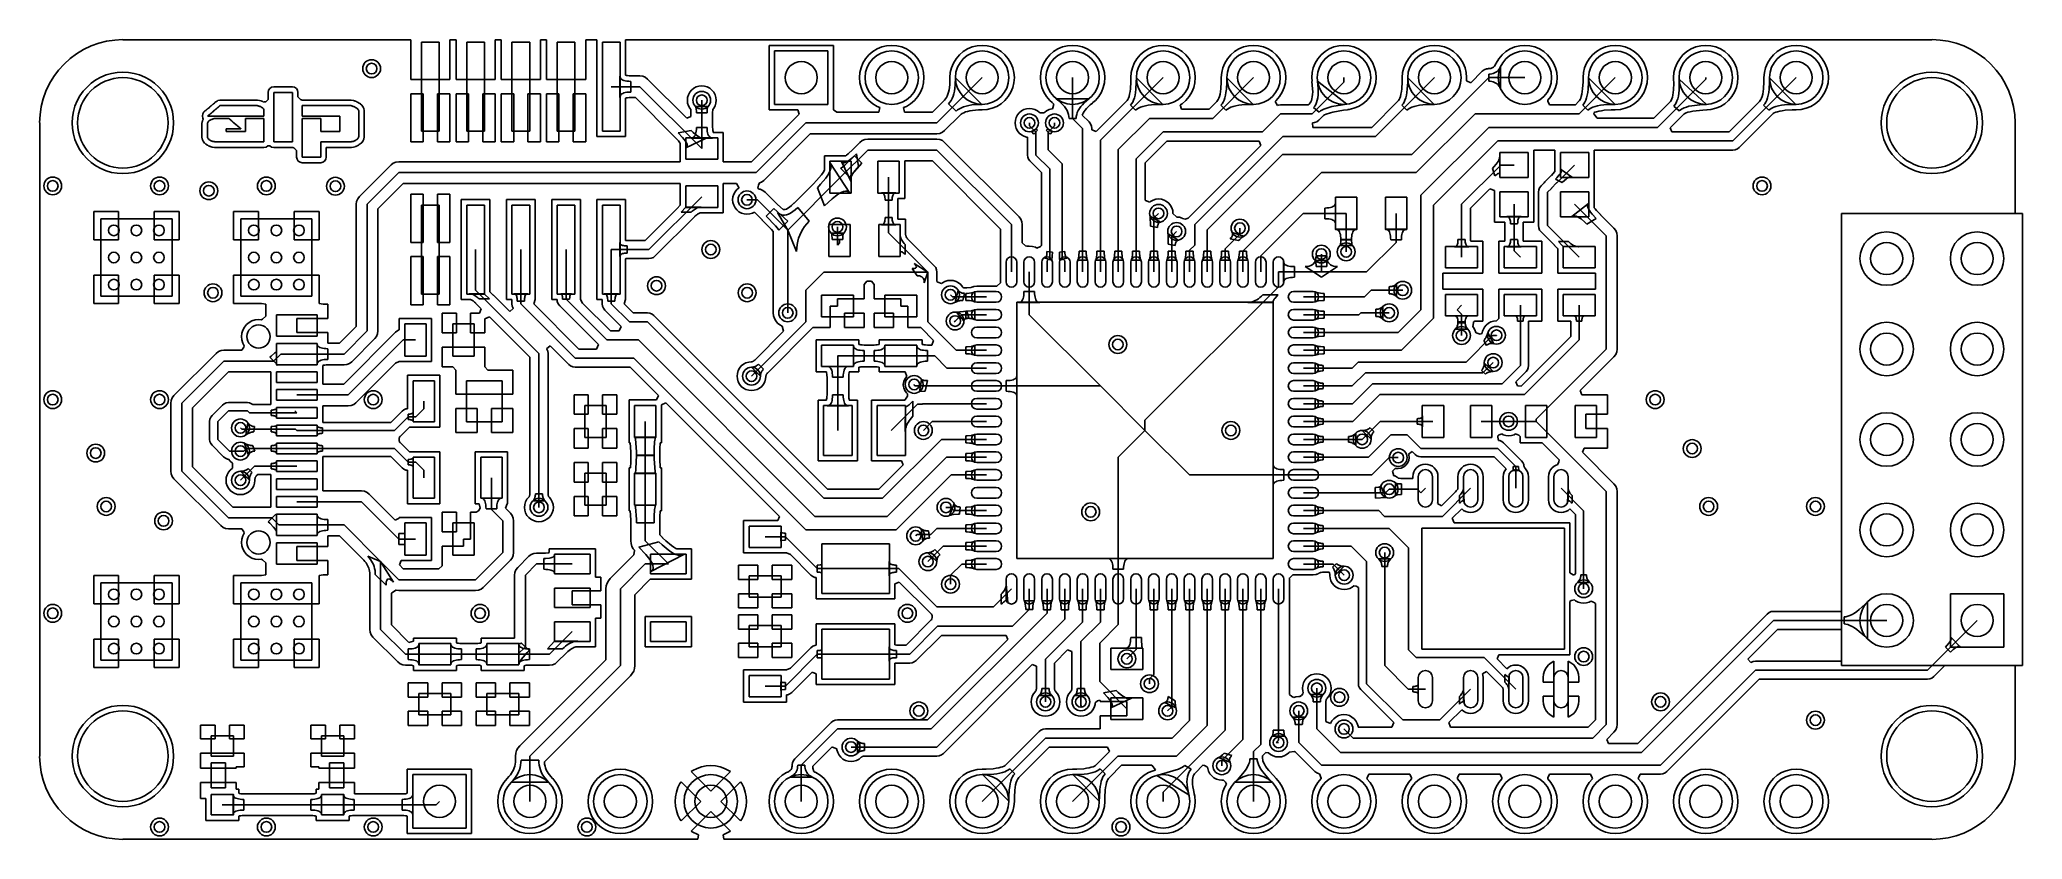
# Model space of a CAD drawing. Extents: x -55.7 to 0, y 0.2 to 22.7.
import ezdxf

# ---------------------------------------------------------------- set-up
doc = ezdxf.new("R2010")
doc.units = 0
doc.layers.get('0').update_dxf_attribs({"linetype": 'CONTINUOUS'})
for name, color, linetype in [('PADHOLELAYER', 156, 'CONTINUOUS'), ('TOPLAYER', 1, 'CONTINUOUS'), ('VIAHOLELAYER', 16, 'CONTINUOUS')]:
    doc.layers.add(name, color=color, linetype=linetype)

# ---------------------------------------------------------------- blocks, each defined once
blk = doc.blocks.new('RES_0603_1608_1')
at = {"layer": 'TOPLAYER'}
for p, q in [((-0.375, 0.45), (-0.975, 0.45)), ((-0.975, 0.45), (-0.975, -0.45)), ((-0.375, -0.45), (-0.375, 0.45)), ((0.975, 0.45), (0.375, 0.45)), ((0.375, 0.45), (0.375, -0.45)), ((0.975, -0.45), (0.975, 0.45)), ((-0.975, -0.45), (-0.375, -0.45)), ((0.375, -0.45), (0.975, -0.45))]:
    blk.add_line(p, q, dxfattribs=at)
blk = doc.blocks.new('RES_0603_1608_2')
at = {"layer": 'TOPLAYER'}
for p, q in [((-0.375, 0.45), (-0.975, 0.45)), ((-0.975, 0.45), (-0.975, -0.45)), ((-0.375, -0.45), (-0.375, 0.45)), ((0.975, 0.45), (0.375, 0.45)), ((0.375, 0.45), (0.375, -0.45)), ((0.975, -0.45), (0.975, 0.45)), ((-0.975, -0.45), (-0.375, -0.45)), ((0.375, -0.45), (0.975, -0.45))]:
    blk.add_line(p, q, dxfattribs=at)
blk = doc.blocks.new('RES_0603_1608_3')
at = {"layer": 'TOPLAYER'}
for p, q in [((-0.375, 0.45), (-0.975, 0.45)), ((-0.975, 0.45), (-0.975, -0.45)), ((-0.375, -0.45), (-0.375, 0.45)), ((0.975, 0.45), (0.375, 0.45)), ((0.375, 0.45), (0.375, -0.45)), ((0.975, -0.45), (0.975, 0.45)), ((-0.975, -0.45), (-0.375, -0.45)), ((0.375, -0.45), (0.975, -0.45))]:
    blk.add_line(p, q, dxfattribs=at)
blk = doc.blocks.new('FM_B2020RGBA_HG_4')
at = {"layer": 'TOPLAYER'}
for p, q in [((-1.3, 1.45), (-2.1, 1.45)), ((-2.1, 1.45), (-2.1, 0.75)), ((-1.3, 0.75), (-1.3, 1.45)), ((0.4, 1.45), (-0.4, 1.45)), ((-0.4, 1.45), (-0.4, 0.75)), ((0.4, 0.75), (0.4, 1.45)), ((-2.1, 0.75), (-1.3, 0.75)), ((-0.4, 0.75), (0.4, 0.75)), ((-1.3, 0.35), (-2.1, 0.35)), ((-2.1, 0.35), (-2.1, -0.35)), ((-1.3, -0.35), (-1.3, 0.35)), ((0.4, 0.35), (-0.4, 0.35)), ((-0.4, 0.35), (-0.4, -0.35)), ((0.4, -0.35), (0.4, 0.35)), ((-2.1, -0.35), (-1.3, -0.35)), ((-0.4, -0.35), (0.4, -0.35))]:
    blk.add_line(p, q, dxfattribs=at)
blk = doc.blocks.new('SKSGACE010_5')
at = {"layer": 'TOPLAYER'}
for p, q in [((-1.238, 1.112), (-1.862, 1.112)), ((-1.862, 1.112), (-1.862, 0.537)), ((-1.238, 0.537), (-1.238, 1.112)), ((1.862, 1.112), (1.238, 1.112)), ((1.238, 1.112), (1.238, 0.537)), ((1.862, 0.537), (1.862, 1.112)), ((-1.862, 0.537), (-1.238, 0.537)), ((-1.462, 0.35), (-1.862, 0.35)), ((-1.862, 0.35), (-1.862, -0.35)), ((-1.462, -0.35), (-1.462, 0.35)), ((1.238, 0.537), (1.862, 0.537)), ((1.862, 0.35), (1.462, 0.35)), ((1.462, 0.35), (1.462, -0.35)), ((1.862, -0.35), (1.862, 0.35)), ((-1.862, -0.35), (-1.462, -0.35)), ((-1.238, -0.537), (-1.862, -0.537)), ((-1.862, -0.537), (-1.862, -1.112)), ((-1.238, -1.112), (-1.238, -0.537)), ((1.862, -0.537), (1.238, -0.537)), ((1.238, -0.537), (1.238, -1.112)), ((1.462, -0.35), (1.862, -0.35)), ((1.862, -1.112), (1.862, -0.537)), ((-1.862, -1.112), (-1.238, -1.112)), ((1.238, -1.112), (1.862, -1.112))]:
    blk.add_line(p, q, dxfattribs=at)
blk = doc.blocks.new('TI_SOT_23_5_DBV_6')
at = {"layer": 'TOPLAYER'}
for p, q in [((-0.85, 1.225), (-1.85, 1.225)), ((-1.85, 1.225), (-1.85, 0.675)), ((-0.85, 0.675), (-0.85, 1.225)), ((1.85, 1.225), (0.85, 1.225)), ((0.85, 1.225), (0.85, 0.675)), ((1.85, 0.675), (1.85, 1.225)), ((-1.85, 0.675), (-0.85, 0.675)), ((0.85, 0.675), (1.85, 0.675)), ((-0.85, 0.275), (-1.85, 0.275)), ((-1.85, 0.275), (-1.85, -0.275)), ((-0.85, -0.275), (-0.85, 0.275)), ((-1.85, -0.275), (-0.85, -0.275)), ((-0.85, -0.675), (-1.85, -0.675)), ((-1.85, -0.675), (-1.85, -1.225)), ((-0.85, -1.225), (-0.85, -0.675)), ((1.85, -0.675), (0.85, -0.675)), ((0.85, -0.675), (0.85, -1.225)), ((1.85, -1.225), (1.85, -0.675)), ((-1.85, -1.225), (-0.85, -1.225)), ((0.85, -1.225), (1.85, -1.225))]:
    blk.add_line(p, q, dxfattribs=at)
blk = doc.blocks.new('CAP_0603_1608_7')
at = {"layer": 'TOPLAYER'}
for p, q in [((-0.4, 0.45), (-1, 0.45)), ((-1, 0.45), (-1, -0.45)), ((-0.4, -0.45), (-0.4, 0.45)), ((1, 0.45), (0.4, 0.45)), ((0.4, 0.45), (0.4, -0.45)), ((1, -0.45), (1, 0.45)), ((-1, -0.45), (-0.4, -0.45)), ((0.4, -0.45), (1, -0.45))]:
    blk.add_line(p, q, dxfattribs=at)
blk = doc.blocks.new('CAP_0603_1608_8')
at = {"layer": 'TOPLAYER'}
for p, q in [((-0.4, 0.45), (-1, 0.45)), ((-1, 0.45), (-1, -0.45)), ((-0.4, -0.45), (-0.4, 0.45)), ((1, 0.45), (0.4, 0.45)), ((0.4, 0.45), (0.4, -0.45)), ((1, -0.45), (1, 0.45)), ((-1, -0.45), (-0.4, -0.45)), ((0.4, -0.45), (1, -0.45))]:
    blk.add_line(p, q, dxfattribs=at)
blk = doc.blocks.new('CAP_0603_1608_9')
at = {"layer": 'TOPLAYER'}
for p, q in [((-0.4, 0.45), (-1, 0.45)), ((-1, 0.45), (-1, -0.45)), ((-0.4, -0.45), (-0.4, 0.45)), ((1, 0.45), (0.4, 0.45)), ((0.4, 0.45), (0.4, -0.45)), ((1, -0.45), (1, 0.45)), ((-1, -0.45), (-0.4, -0.45)), ((0.4, -0.45), (1, -0.45))]:
    blk.add_line(p, q, dxfattribs=at)
blk = doc.blocks.new('CAP_0603_1608_10')
at = {"layer": 'TOPLAYER'}
for p, q in [((-0.4, 0.45), (-1, 0.45)), ((-1, 0.45), (-1, -0.45)), ((-0.4, -0.45), (-0.4, 0.45)), ((1, 0.45), (0.4, 0.45)), ((0.4, 0.45), (0.4, -0.45)), ((1, -0.45), (1, 0.45)), ((-1, -0.45), (-0.4, -0.45)), ((0.4, -0.45), (1, -0.45))]:
    blk.add_line(p, q, dxfattribs=at)
blk = doc.blocks.new('CAP_0603_1608_11')
at = {"layer": 'TOPLAYER'}
for p, q in [((-0.4, 0.45), (-1, 0.45)), ((-1, 0.45), (-1, -0.45)), ((-0.4, -0.45), (-0.4, 0.45)), ((1, 0.45), (0.4, 0.45)), ((0.4, 0.45), (0.4, -0.45)), ((1, -0.45), (1, 0.45)), ((-1, -0.45), (-0.4, -0.45)), ((0.4, -0.45), (1, -0.45))]:
    blk.add_line(p, q, dxfattribs=at)
blk = doc.blocks.new('CAP_0603_1608_12')
at = {"layer": 'TOPLAYER'}
for p, q in [((-0.4, 0.45), (-1, 0.45)), ((-1, 0.45), (-1, -0.45)), ((-0.4, -0.45), (-0.4, 0.45)), ((1, 0.45), (0.4, 0.45)), ((0.4, 0.45), (0.4, -0.45)), ((1, -0.45), (1, 0.45)), ((-1, -0.45), (-0.4, -0.45)), ((0.4, -0.45), (1, -0.45))]:
    blk.add_line(p, q, dxfattribs=at)
blk = doc.blocks.new('CAP_0603_1608_13')
at = {"layer": 'TOPLAYER'}
for p, q in [((-0.4, 0.45), (-1, 0.45)), ((-1, 0.45), (-1, -0.45)), ((-0.4, -0.45), (-0.4, 0.45)), ((1, 0.45), (0.4, 0.45)), ((0.4, 0.45), (0.4, -0.45)), ((1, -0.45), (1, 0.45)), ((-1, -0.45), (-0.4, -0.45)), ((0.4, -0.45), (1, -0.45))]:
    blk.add_line(p, q, dxfattribs=at)
blk = doc.blocks.new('CAP_0603_1608_14')
at = {"layer": 'TOPLAYER'}
for p, q in [((-0.4, 0.45), (-1, 0.45)), ((-1, 0.45), (-1, -0.45)), ((-0.4, -0.45), (-0.4, 0.45)), ((1, 0.45), (0.4, 0.45)), ((0.4, 0.45), (0.4, -0.45)), ((1, -0.45), (1, 0.45)), ((-1, -0.45), (-0.4, -0.45)), ((0.4, -0.45), (1, -0.45))]:
    blk.add_line(p, q, dxfattribs=at)
blk = doc.blocks.new('SOT143B_15')
at = {"layer": 'TOPLAYER'}
for p, q in [((-0.5, 1.25), (-1.65, 1.25)), ((-1.65, 1.25), (-1.65, 0.25)), ((-0.5, 0.25), (-0.5, 1.25)), ((1.65, 1.25), (0.5, 1.25)), ((0.5, 1.25), (0.5, 0.65)), ((1.65, 0.65), (1.65, 1.25)), ((0.5, 0.65), (1.65, 0.65)), ((-1.65, 0.25), (-0.5, 0.25)), ((-0.5, -0.65), (-1.65, -0.65)), ((-1.65, -0.65), (-1.65, -1.25)), ((-0.5, -1.25), (-0.5, -0.65)), ((1.65, -0.65), (0.5, -0.65)), ((0.5, -0.65), (0.5, -1.25)), ((1.65, -1.25), (1.65, -0.65)), ((-1.65, -1.25), (-0.5, -1.25)), ((0.5, -1.25), (1.65, -1.25))]:
    blk.add_line(p, q, dxfattribs=at)
blk = doc.blocks.new('ABRACON_ABS07_16')
at = {"layer": 'TOPLAYER'}
for p, q in [((-0.5, 0.95), (-1.9, 0.95)), ((-1.9, 0.95), (-1.9, -0.95)), ((-0.5, -0.95), (-0.5, 0.95)), ((1.9, 0.95), (0.5, 0.95)), ((0.5, 0.95), (0.5, -0.95)), ((1.9, -0.95), (1.9, 0.95)), ((-1.9, -0.95), (-0.5, -0.95)), ((0.5, -0.95), (1.9, -0.95))]:
    blk.add_line(p, q, dxfattribs=at)
blk = doc.blocks.new('SI_LABS_QFN_64_17')
at = {"layer": 'TOPLAYER'}
for p, q in [((-3.9, 4.725), (-3.9, 4.175)), ((-3.6, 4.725), (-3.6, 4.175)), ((-3.4, 4.725), (-3.4, 4.175)), ((-3.1, 4.725), (-3.1, 4.175)), ((-2.9, 4.725), (-2.9, 4.175)), ((-2.6, 4.725), (-2.6, 4.175)), ((-2.4, 4.725), (-2.4, 4.175)), ((-2.1, 4.725), (-2.1, 4.175)), ((-1.9, 4.725), (-1.9, 4.175)), ((-1.6, 4.725), (-1.6, 4.175)), ((-1.4, 4.725), (-1.4, 4.175)), ((-1.1, 4.725), (-1.1, 4.175)), ((-0.9, 4.725), (-0.9, 4.175)), ((-0.6, 4.725), (-0.6, 4.175)), ((-0.4, 4.725), (-0.4, 4.175)), ((-0.1, 4.725), (-0.1, 4.175)), ((0.1, 4.725), (0.1, 4.175)), ((0.4, 4.725), (0.4, 4.175)), ((0.6, 4.725), (0.6, 4.175)), ((0.9, 4.725), (0.9, 4.175)), ((1.1, 4.725), (1.1, 4.175)), ((1.4, 4.725), (1.4, 4.175)), ((1.6, 4.725), (1.6, 4.175)), ((1.9, 4.725), (1.9, 4.175)), ((2.1, 4.725), (2.1, 4.175)), ((2.4, 4.725), (2.4, 4.175)), ((2.6, 4.725), (2.6, 4.175)), ((2.9, 4.725), (2.9, 4.175)), ((3.1, 4.725), (3.1, 4.175)), ((3.4, 4.725), (3.4, 4.175)), ((3.6, 4.725), (3.6, 4.175)), ((3.9, 4.725), (3.9, 4.175)), ((-4.725, 3.9), (-4.175, 3.9)), ((4.175, 3.9), (4.725, 3.9)), ((-4.725, 3.6), (-4.175, 3.6)), ((-4.725, 3.4), (-4.175, 3.4)), ((-3.6, 3.6), (-3.6, -3.6)), ((3.6, 3.6), (-3.6, 3.6)), ((3.6, -3.6), (3.6, 3.6)), ((4.175, 3.6), (4.725, 3.6)), ((4.175, 3.4), (4.725, 3.4)), ((-4.725, 3.1), (-4.175, 3.1)), ((-4.725, 2.9), (-4.175, 2.9)), ((4.175, 3.1), (4.725, 3.1)), ((4.175, 2.9), (4.725, 2.9)), ((-4.725, 2.6), (-4.175, 2.6)), ((-4.725, 2.4), (-4.175, 2.4)), ((4.175, 2.6), (4.725, 2.6)), ((4.175, 2.4), (4.725, 2.4)), ((-4.725, 2.1), (-4.175, 2.1)), ((-4.725, 1.9), (-4.175, 1.9)), ((4.175, 2.1), (4.725, 2.1)), ((4.175, 1.9), (4.725, 1.9)), ((-4.725, 1.6), (-4.175, 1.6)), ((-4.725, 1.4), (-4.175, 1.4)), ((4.175, 1.6), (4.725, 1.6)), ((4.175, 1.4), (4.725, 1.4)), ((-4.725, 1.1), (-4.175, 1.1)), ((-4.725, 0.9), (-4.175, 0.9)), ((-4.725, 0.6), (-4.175, 0.6)), ((4.175, 1.1), (4.725, 1.1)), ((4.175, 0.9), (4.725, 0.9)), ((4.175, 0.6), (4.725, 0.6)), ((-4.725, 0.4), (-4.175, 0.4)), ((-4.725, 0.1), (-4.175, 0.1)), ((4.175, 0.4), (4.725, 0.4)), ((4.175, 0.1), (4.725, 0.1)), ((-4.725, -0.1), (-4.175, -0.1)), ((-4.725, -0.4), (-4.175, -0.4)), ((4.175, -0.1), (4.725, -0.1)), ((4.175, -0.4), (4.725, -0.4)), ((-4.725, -0.6), (-4.175, -0.6)), ((-4.725, -0.9), (-4.175, -0.9)), ((-4.725, -1.1), (-4.175, -1.1)), ((4.175, -0.6), (4.725, -0.6)), ((4.175, -0.9), (4.725, -0.9)), ((4.175, -1.1), (4.725, -1.1)), ((-4.725, -1.4), (-4.175, -1.4)), ((-4.725, -1.6), (-4.175, -1.6)), ((4.175, -1.4), (4.725, -1.4)), ((4.175, -1.6), (4.725, -1.6)), ((-4.725, -1.9), (-4.175, -1.9)), ((-4.725, -2.1), (-4.175, -2.1)), ((4.175, -1.9), (4.725, -1.9)), ((4.175, -2.1), (4.725, -2.1)), ((-4.725, -2.4), (-4.175, -2.4)), ((-4.725, -2.6), (-4.175, -2.6)), ((4.175, -2.4), (4.725, -2.4)), ((4.175, -2.6), (4.725, -2.6)), ((-4.725, -2.9), (-4.175, -2.9)), ((-4.725, -3.1), (-4.175, -3.1)), ((4.175, -2.9), (4.725, -2.9)), ((4.175, -3.1), (4.725, -3.1)), ((-4.725, -3.4), (-4.175, -3.4)), ((-4.725, -3.6), (-4.175, -3.6)), ((-3.6, -3.6), (3.6, -3.6)), ((4.175, -3.4), (4.725, -3.4)), ((4.175, -3.6), (4.725, -3.6)), ((-4.725, -3.9), (-4.175, -3.9)), ((-3.9, -4.175), (-3.9, -4.725)), ((-3.6, -4.175), (-3.6, -4.725)), ((-3.4, -4.175), (-3.4, -4.725)), ((-3.1, -4.175), (-3.1, -4.725)), ((-2.9, -4.175), (-2.9, -4.725)), ((-2.6, -4.175), (-2.6, -4.725)), ((-2.4, -4.175), (-2.4, -4.725)), ((-2.1, -4.175), (-2.1, -4.725)), ((-1.9, -4.175), (-1.9, -4.725)), ((-1.6, -4.175), (-1.6, -4.725)), ((-1.4, -4.175), (-1.4, -4.725)), ((-1.1, -4.175), (-1.1, -4.725)), ((-0.9, -4.175), (-0.9, -4.725)), ((-0.6, -4.175), (-0.6, -4.725)), ((-0.4, -4.175), (-0.4, -4.725)), ((-0.1, -4.175), (-0.1, -4.725)), ((0.1, -4.175), (0.1, -4.725)), ((0.4, -4.175), (0.4, -4.725)), ((0.6, -4.175), (0.6, -4.725)), ((0.9, -4.175), (0.9, -4.725)), ((1.1, -4.175), (1.1, -4.725)), ((1.4, -4.175), (1.4, -4.725)), ((1.6, -4.175), (1.6, -4.725)), ((1.9, -4.175), (1.9, -4.725)), ((2.1, -4.175), (2.1, -4.725)), ((2.4, -4.175), (2.4, -4.725)), ((2.6, -4.175), (2.6, -4.725)), ((2.9, -4.175), (2.9, -4.725)), ((3.1, -4.175), (3.1, -4.725)), ((3.4, -4.175), (3.4, -4.725)), ((3.6, -4.175), (3.6, -4.725)), ((3.9, -4.175), (3.9, -4.725)), ((4.175, -3.9), (4.725, -3.9))]:
    blk.add_line(p, q, dxfattribs=at)
for centre, start, end in [((-3.75, 4.725), 0, 180), ((-3.25, 4.725), 0, 180), ((-2.75, 4.725), 0, 180), ((-2.25, 4.725), 0, 180), ((-1.75, 4.725), 0, 180), ((-1.25, 4.725), 0, 180), ((-0.75, 4.725), 0, 180), ((-0.25, 4.725), 0, 180), ((0.25, 4.725), 0, 180), ((0.75, 4.725), 0, 180), ((1.25, 4.725), 0, 180), ((1.75, 4.725), 0, 180), ((2.25, 4.725), 0, 180), ((2.75, 4.725), 0, 180), ((3.25, 4.725), 0, 180), ((3.75, 4.725), 0, 180), ((-4.725, 3.75), 90, 270), ((-4.175, 3.75), 270, 90), ((-3.75, 4.175), 180, 0), ((-3.25, 4.175), 180, 0), ((-2.75, 4.175), 180, 0), ((-2.25, 4.175), 180, 0), ((-1.75, 4.175), 180, 0), ((-1.25, 4.175), 180, 0), ((-0.75, 4.175), 180, 0), ((-0.25, 4.175), 180, 0), ((0.25, 4.175), 180, 0), ((0.75, 4.175), 180, 0), ((1.25, 4.175), 180, 0), ((1.75, 4.175), 180, 0), ((2.25, 4.175), 180, 0), ((2.75, 4.175), 180, 0), ((3.25, 4.175), 180, 0), ((3.75, 4.175), 180, 0), ((4.175, 3.75), 90, 270), ((4.725, 3.75), 270, 90), ((-4.725, 3.25), 90, 270), ((-4.175, 3.25), 270, 90), ((4.175, 3.25), 90, 270), ((4.725, 3.25), 270, 90), ((-4.725, 2.75), 90, 270), ((-4.175, 2.75), 270, 90), ((4.175, 2.75), 90, 270), ((4.725, 2.75), 270, 90), ((-4.725, 2.25), 90, 270), ((-4.175, 2.25), 270, 90), ((4.175, 2.25), 90, 270), ((4.725, 2.25), 270, 90), ((-4.725, 1.75), 90, 270), ((-4.175, 1.75), 270, 90), ((4.175, 1.75), 90, 270), ((4.725, 1.75), 270, 90), ((-4.725, 1.25), 90, 270), ((-4.175, 1.25), 270, 90), ((4.175, 1.25), 90, 270), ((4.725, 1.25), 270, 90), ((-4.725, 0.75), 90, 270), ((-4.175, 0.75), 270, 90), ((4.175, 0.75), 90, 270), ((4.725, 0.75), 270, 90), ((-4.725, 0.25), 90, 270), ((-4.175, 0.25), 270, 90), ((4.175, 0.25), 90, 270), ((4.725, 0.25), 270, 90), ((-4.725, -0.25), 90, 270), ((-4.175, -0.25), 270, 90), ((4.175, -0.25), 90, 270), ((4.725, -0.25), 270, 90), ((-4.725, -0.75), 90, 270), ((-4.725, -1.25), 90, 270), ((-4.175, -0.75), 270, 90), ((-4.175, -1.25), 270, 90), ((4.175, -0.75), 90, 270), ((4.175, -1.25), 90, 270), ((4.725, -0.75), 270, 90), ((4.725, -1.25), 270, 90), ((-4.725, -1.75), 90, 270), ((-4.175, -1.75), 270, 90), ((4.175, -1.75), 90, 270), ((4.725, -1.75), 270, 90), ((-4.725, -2.25), 90, 270), ((-4.175, -2.25), 270, 90), ((4.175, -2.25), 90, 270), ((4.725, -2.25), 270, 90), ((-4.725, -2.75), 90, 270), ((-4.175, -2.75), 270, 90), ((4.175, -2.75), 90, 270), ((4.725, -2.75), 270, 90), ((-4.725, -3.25), 90, 270), ((-4.175, -3.25), 270, 90), ((4.175, -3.25), 90, 270), ((4.725, -3.25), 270, 90), ((-4.725, -3.75), 90, 270), ((-4.175, -3.75), 270, 90), ((4.175, -3.75), 90, 270), ((4.725, -3.75), 270, 90), ((-3.75, -4.175), 0, 180), ((-3.25, -4.175), 0, 180), ((-2.75, -4.175), 0, 180), ((-2.25, -4.175), 0, 180), ((-1.75, -4.175), 0, 180), ((-1.25, -4.175), 0, 180), ((-0.75, -4.175), 0, 180), ((-0.25, -4.175), 0, 180), ((0.25, -4.175), 0, 180), ((0.75, -4.175), 0, 180), ((1.25, -4.175), 0, 180), ((1.75, -4.175), 0, 180), ((2.25, -4.175), 0, 180), ((2.75, -4.175), 0, 180), ((3.25, -4.175), 0, 180), ((3.75, -4.175), 0, 180), ((-3.75, -4.725), 180, 0), ((-3.25, -4.725), 180, 0), ((-2.75, -4.725), 180, 0), ((-2.25, -4.725), 180, 0), ((-1.75, -4.725), 180, 0), ((-1.25, -4.725), 180, 0), ((-0.75, -4.725), 180, 0), ((-0.25, -4.725), 180, 0), ((0.25, -4.725), 180, 0), ((0.75, -4.725), 180, 0), ((1.25, -4.725), 180, 0), ((1.75, -4.725), 180, 0), ((2.25, -4.725), 180, 0), ((2.75, -4.725), 180, 0), ((3.25, -4.725), 180, 0), ((3.75, -4.725), 180, 0)]:
    blk.add_arc(centre, 0.15, start, end, dxfattribs=at)
blk = doc.blocks.new('RES_0603_1608_18')
at = {"layer": 'TOPLAYER'}
for p, q in [((-0.375, 0.45), (-0.975, 0.45)), ((-0.975, 0.45), (-0.975, -0.45)), ((-0.375, -0.45), (-0.375, 0.45)), ((0.975, 0.45), (0.375, 0.45)), ((0.375, 0.45), (0.375, -0.45)), ((0.975, -0.45), (0.975, 0.45)), ((-0.975, -0.45), (-0.375, -0.45)), ((0.375, -0.45), (0.975, -0.45))]:
    blk.add_line(p, q, dxfattribs=at)
blk = doc.blocks.new('RES_0603_1608_19')
at = {"layer": 'TOPLAYER'}
for p, q in [((-0.375, 0.45), (-0.975, 0.45)), ((-0.975, 0.45), (-0.975, -0.45)), ((-0.375, -0.45), (-0.375, 0.45)), ((0.975, 0.45), (0.375, 0.45)), ((0.375, 0.45), (0.375, -0.45)), ((0.975, -0.45), (0.975, 0.45)), ((-0.975, -0.45), (-0.375, -0.45)), ((0.375, -0.45), (0.975, -0.45))]:
    blk.add_line(p, q, dxfattribs=at)
blk = doc.blocks.new('RES_0603_1608_20')
at = {"layer": 'TOPLAYER'}
for p, q in [((-0.375, 0.45), (-0.975, 0.45)), ((-0.975, 0.45), (-0.975, -0.45)), ((-0.375, -0.45), (-0.375, 0.45)), ((0.975, 0.45), (0.375, 0.45)), ((0.375, 0.45), (0.375, -0.45)), ((0.975, -0.45), (0.975, 0.45)), ((-0.975, -0.45), (-0.375, -0.45)), ((0.375, -0.45), (0.975, -0.45))]:
    blk.add_line(p, q, dxfattribs=at)
blk = doc.blocks.new('RES_0603_1608_21')
at = {"layer": 'TOPLAYER'}
for p, q in [((-0.375, 0.45), (-0.975, 0.45)), ((-0.975, 0.45), (-0.975, -0.45)), ((-0.375, -0.45), (-0.375, 0.45)), ((0.975, 0.45), (0.375, 0.45)), ((0.375, 0.45), (0.375, -0.45)), ((0.975, -0.45), (0.975, 0.45)), ((-0.975, -0.45), (-0.375, -0.45)), ((0.375, -0.45), (0.975, -0.45))]:
    blk.add_line(p, q, dxfattribs=at)
blk = doc.blocks.new('RES_0603_1608_22')
at = {"layer": 'TOPLAYER'}
for p, q in [((-0.375, 0.45), (-0.975, 0.45)), ((-0.975, 0.45), (-0.975, -0.45)), ((-0.375, -0.45), (-0.375, 0.45)), ((0.975, 0.45), (0.375, 0.45)), ((0.375, 0.45), (0.375, -0.45)), ((0.975, -0.45), (0.975, 0.45)), ((-0.975, -0.45), (-0.375, -0.45)), ((0.375, -0.45), (0.975, -0.45))]:
    blk.add_line(p, q, dxfattribs=at)
blk = doc.blocks.new('HDR2X5_23')
at = {"layer": 'PADHOLELAYER'}
for centre in [(0, 2.54), (2.54, 2.54), (5.08, 2.54), (7.62, 2.54), (10.16, 2.54), (0, 0), (2.54, 0), (5.08, 0), (7.62, 0), (10.16, 0)]:
    blk.add_circle(centre, 0.45, dxfattribs=at)
at = {"layer": 'TOPLAYER'}
for p, q in [((-0.75, 0.75), (-0.75, -0.75)), ((0.75, 0.75), (-0.75, 0.75)), ((0.75, -0.75), (0.75, 0.75)), ((-0.75, -0.75), (0.75, -0.75))]:
    blk.add_line(p, q, dxfattribs=at)
for centre in [(0, 2.54), (2.54, 2.54), (5.08, 2.54), (7.62, 2.54), (10.16, 2.54), (2.54, 0), (5.08, 0), (7.62, 0), (10.16, 0)]:
    blk.add_circle(centre, 0.75, dxfattribs=at)
blk = doc.blocks.new('HDR1X16_24')
at = {"layer": 'PADHOLELAYER'}
for centre in [(0, 0), (2.54, 0), (5.08, 0), (7.62, 0), (10.16, 0), (12.7, 0), (15.24, 0), (17.78, 0), (20.32, 0), (22.86, 0), (25.4, 0), (27.94, 0), (30.48, 0), (33.02, 0), (35.56, 0), (38.1, 0)]:
    blk.add_circle(centre, 0.45, dxfattribs=at)
at = {"layer": 'TOPLAYER'}
for p, q in [((-0.75, 0.75), (-0.75, -0.75)), ((0.75, 0.75), (-0.75, 0.75)), ((0.75, -0.75), (0.75, 0.75)), ((-0.75, -0.75), (0.75, -0.75))]:
    blk.add_line(p, q, dxfattribs=at)
for centre in [(2.54, 0), (5.08, 0), (7.62, 0), (10.16, 0), (12.7, 0), (15.24, 0), (17.78, 0), (20.32, 0), (22.86, 0), (25.4, 0), (27.94, 0), (30.48, 0), (33.02, 0), (35.56, 0), (38.1, 0)]:
    blk.add_circle(centre, 0.75, dxfattribs=at)
blk = doc.blocks.new('HDR1X12_25')
at = {"layer": 'PADHOLELAYER'}
for centre in [(0, 0), (2.54, 0), (5.08, 0), (7.62, 0), (10.16, 0), (12.7, 0), (15.24, 0), (17.78, 0), (20.32, 0), (22.86, 0), (25.4, 0), (27.94, 0)]:
    blk.add_circle(centre, 0.45, dxfattribs=at)
at = {"layer": 'TOPLAYER'}
for p, q in [((-0.75, 0.75), (-0.75, -0.75)), ((0.75, 0.75), (-0.75, 0.75)), ((0.75, -0.75), (0.75, 0.75)), ((-0.75, -0.75), (0.75, -0.75))]:
    blk.add_line(p, q, dxfattribs=at)
for centre in [(2.54, 0), (5.08, 0), (7.62, 0), (10.16, 0), (12.7, 0), (15.24, 0), (17.78, 0), (20.32, 0), (22.86, 0), (25.4, 0), (27.94, 0)]:
    blk.add_circle(centre, 0.75, dxfattribs=at)
blk = doc.blocks.new('FTSH_105_01_F_DV_K_TR_26')
at = {"layer": 'TOPLAYER'}
for p, q in [((-2.29, 3.536), (-2.79, 3.536)), ((-2.79, 3.536), (-2.79, 1.036)), ((-2.29, 1.036), (-2.29, 3.536)), ((-1.02, 3.536), (-1.52, 3.536)), ((-1.52, 3.536), (-1.52, 1.036)), ((-1.02, 1.036), (-1.02, 3.536)), ((0.25, 3.536), (-0.25, 3.536)), ((-0.25, 3.536), (-0.25, 1.036)), ((0.25, 1.036), (0.25, 3.536)), ((1.52, 3.536), (1.02, 3.536)), ((1.02, 3.536), (1.02, 1.036)), ((1.52, 1.036), (1.52, 3.536)), ((2.79, 3.536), (2.29, 3.536)), ((2.29, 3.536), (2.29, 1.036)), ((2.79, 1.036), (2.79, 3.536)), ((-2.79, 1.036), (-2.29, 1.036)), ((-1.52, 1.036), (-1.02, 1.036)), ((-0.25, 1.036), (0.25, 1.036)), ((1.02, 1.036), (1.52, 1.036)), ((2.29, 1.036), (2.79, 1.036)), ((-2.29, -1.036), (-2.79, -1.036)), ((-2.79, -1.036), (-2.79, -3.536)), ((-2.29, -3.536), (-2.29, -1.036)), ((-1.02, -1.036), (-1.52, -1.036)), ((-1.52, -1.036), (-1.52, -3.536)), ((-1.02, -3.536), (-1.02, -1.036)), ((0.25, -1.036), (-0.25, -1.036)), ((-0.25, -1.036), (-0.25, -3.536)), ((0.25, -3.536), (0.25, -1.036)), ((1.52, -1.036), (1.02, -1.036)), ((1.02, -1.036), (1.02, -3.536)), ((1.52, -3.536), (1.52, -1.036)), ((2.79, -1.036), (2.29, -1.036)), ((2.29, -1.036), (2.29, -3.536)), ((2.79, -3.536), (2.79, -1.036)), ((-2.79, -3.536), (-2.29, -3.536)), ((-1.52, -3.536), (-1.02, -3.536)), ((-0.25, -3.536), (0.25, -3.536)), ((1.02, -3.536), (1.52, -3.536)), ((2.29, -3.536), (2.79, -3.536))]:
    blk.add_line(p, q, dxfattribs=at)
blk = doc.blocks.new('IND_W_____74404020100_27')
at = {"layer": 'TOPLAYER'}
for p, q in [((-1.15, 0.7), (-1.15, -0.7)), ((-0.35, 0.7), (-1.15, 0.7)), ((-0.35, -0.7), (-0.35, 0.7)), ((0.35, 0.7), (0.35, -0.7)), ((1.15, 0.7), (0.35, 0.7)), ((1.15, -0.7), (1.15, 0.7)), ((-1.15, -0.7), (-0.35, -0.7)), ((0.35, -0.7), (1.15, -0.7))]:
    blk.add_line(p, q, dxfattribs=at)
blk = doc.blocks.new('USB4110_GF_A_28')
at = {"layer": 'PADHOLELAYER'}
for centre in [(-2.89, 0), (2.89, 0)]:
    blk.add_circle(centre, 0.325, dxfattribs=at)
at = {"layer": 'TOPLAYER'}
for p, q in [((-6.2, 1.5), (-6.2, -0.5)), ((-4.02, 1.5), (-6.2, 1.5)), ((-4.02, -0.5), (-4.02, 1.5)), ((-3.5, 1.65), (-3.5, 0.5)), ((-2.9, 1.65), (-3.5, 1.65)), ((-2.9, 0.5), (-2.9, 1.65)), ((-2.7, 1.65), (-2.7, 0.5)), ((-2.1, 1.65), (-2.7, 1.65)), ((-2.1, 0.5), (-2.1, 1.65)), ((-1.9, 1.65), (-1.9, 0.5)), ((-1.6, 1.65), (-1.9, 1.65)), ((-1.6, 0.5), (-1.6, 1.65)), ((-1.4, 1.65), (-1.4, 0.5)), ((-1.1, 1.65), (-1.4, 1.65)), ((-1.1, 0.5), (-1.1, 1.65)), ((-0.9, 1.65), (-0.9, 0.5)), ((-0.6, 1.65), (-0.9, 1.65)), ((-0.6, 0.5), (-0.6, 1.65)), ((-0.4, 1.65), (-0.4, 0.5)), ((-0.1, 1.65), (-0.4, 1.65)), ((-0.1, 0.5), (-0.1, 1.65)), ((0.1, 1.65), (0.1, 0.5)), ((0.4, 1.65), (0.1, 1.65)), ((0.4, 0.5), (0.4, 1.65)), ((0.6, 1.65), (0.6, 0.5)), ((0.9, 1.65), (0.6, 1.65)), ((0.9, 0.5), (0.9, 1.65)), ((1.1, 1.65), (1.1, 0.5)), ((1.4, 1.65), (1.1, 1.65)), ((1.4, 0.5), (1.4, 1.65)), ((1.6, 1.65), (1.6, 0.5)), ((1.9, 1.65), (1.6, 1.65)), ((1.9, 0.5), (1.9, 1.65)), ((2.1, 1.65), (2.1, 0.5)), ((2.7, 1.65), (2.1, 1.65)), ((2.7, 0.5), (2.7, 1.65)), ((2.9, 1.65), (2.9, 0.5)), ((3.5, 1.65), (2.9, 1.65)), ((3.5, 0.5), (3.5, 1.65)), ((4.02, 1.5), (4.02, -0.5)), ((6.2, 1.5), (4.02, 1.5)), ((6.2, -0.5), (6.2, 1.5)), ((-3.5, 0.5), (-2.9, 0.5)), ((-2.7, 0.5), (-2.1, 0.5)), ((-1.9, 0.5), (-1.6, 0.5)), ((-1.4, 0.5), (-1.1, 0.5)), ((-0.9, 0.5), (-0.6, 0.5)), ((-0.4, 0.5), (-0.1, 0.5)), ((0.1, 0.5), (0.4, 0.5)), ((0.6, 0.5), (0.9, 0.5)), ((1.1, 0.5), (1.4, 0.5)), ((1.6, 0.5), (1.9, 0.5)), ((2.1, 0.5), (2.7, 0.5)), ((2.9, 0.5), (3.5, 0.5)), ((-6.2, -0.5), (-4.02, -0.5)), ((4.02, -0.5), (6.2, -0.5)), ((-6.2, -2.43), (-6.2, -4.43)), ((-4.02, -2.43), (-6.2, -2.43)), ((-4.02, -4.43), (-4.02, -2.43)), ((4.02, -2.43), (4.02, -4.43)), ((6.2, -2.43), (4.02, -2.43)), ((6.2, -4.43), (6.2, -2.43)), ((-6.2, -4.43), (-4.02, -4.43)), ((4.02, -4.43), (6.2, -4.43))]:
    blk.add_line(p, q, dxfattribs=at)
for centre in [(-2.89, 0), (2.89, 0)]:
    blk.add_circle(centre, 0.325, dxfattribs=at)
blk = doc.blocks.new('SPANSION_WSON_8_6_5MM_29')
at = {"layer": 'TOPLAYER'}
for p, q in [((-3.145, 2.105), (-2.495, 2.105)), ((-3.145, 1.705), (-2.495, 1.705)), ((1.7, 2), (-1.7, 2)), ((-1.7, 2), (-1.7, -2)), ((1.7, -2), (1.7, 2)), ((2.495, 2.105), (3.145, 2.105)), ((2.495, 1.705), (3.145, 1.705)), ((-3.145, 0.835), (-2.495, 0.835)), ((2.495, 0.835), (3.145, 0.835)), ((-3.145, 0.435), (-2.495, 0.435)), ((2.495, 0.435), (3.145, 0.435)), ((-3.145, -0.435), (-2.495, -0.435)), ((2.495, -0.435), (3.145, -0.435)), ((-3.145, -0.835), (-2.495, -0.835)), ((2.495, -0.835), (3.145, -0.835)), ((-3.145, -1.705), (-2.495, -1.705)), ((-3.145, -2.105), (-2.495, -2.105)), ((-1.7, -2), (1.7, -2)), ((2.495, -1.705), (3.145, -1.705)), ((2.495, -2.105), (3.145, -2.105))]:
    blk.add_line(p, q, dxfattribs=at)
for centre, start, end in [((-3.145, 1.905), 90, 270), ((-2.495, 1.905), 270, 90), ((2.495, 1.905), 90, 270), ((3.145, 1.905), 270, 90), ((-3.145, 0.635), 90, 270), ((-2.495, 0.635), 270, 90), ((2.495, 0.635), 90, 270), ((3.145, 0.635), 270, 90), ((-3.145, -0.635), 90, 270), ((-2.495, -0.635), 270, 90), ((2.495, -0.635), 90, 270), ((3.145, -0.635), 270, 90), ((-3.145, -1.905), 90, 270), ((-2.495, -1.905), 270, 90), ((2.495, -1.905), 90, 270), ((3.145, -1.905), 270, 90)]:
    blk.add_arc(centre, 0.2, start, end, dxfattribs=at)
blk = doc.blocks.new('CAP_0603_1608_30')
at = {"layer": 'TOPLAYER'}
for p, q in [((-0.4, 0.45), (-1, 0.45)), ((-1, 0.45), (-1, -0.45)), ((-0.4, -0.45), (-0.4, 0.45)), ((1, 0.45), (0.4, 0.45)), ((0.4, 0.45), (0.4, -0.45)), ((1, -0.45), (1, 0.45)), ((-1, -0.45), (-0.4, -0.45)), ((0.4, -0.45), (1, -0.45))]:
    blk.add_line(p, q, dxfattribs=at)
blk = doc.blocks.new('CAP_0603_1608_31')
at = {"layer": 'TOPLAYER'}
for p, q in [((-0.4, 0.45), (-1, 0.45)), ((-1, 0.45), (-1, -0.45)), ((-0.4, -0.45), (-0.4, 0.45)), ((1, 0.45), (0.4, 0.45)), ((0.4, 0.45), (0.4, -0.45)), ((1, -0.45), (1, 0.45)), ((-1, -0.45), (-0.4, -0.45)), ((0.4, -0.45), (1, -0.45))]:
    blk.add_line(p, q, dxfattribs=at)
blk = doc.blocks.new('CAP_0603_1608_32')
at = {"layer": 'TOPLAYER'}
for p, q in [((-0.4, 0.45), (-1, 0.45)), ((-1, 0.45), (-1, -0.45)), ((-0.4, -0.45), (-0.4, 0.45)), ((1, 0.45), (0.4, 0.45)), ((0.4, 0.45), (0.4, -0.45)), ((1, -0.45), (1, 0.45)), ((-1, -0.45), (-0.4, -0.45)), ((0.4, -0.45), (1, -0.45))]:
    blk.add_line(p, q, dxfattribs=at)
blk = doc.blocks.new('CAP_0603_1608_33')
at = {"layer": 'TOPLAYER'}
for p, q in [((-0.4, 0.45), (-1, 0.45)), ((-1, 0.45), (-1, -0.45)), ((-0.4, -0.45), (-0.4, 0.45)), ((1, 0.45), (0.4, 0.45)), ((0.4, 0.45), (0.4, -0.45)), ((1, -0.45), (1, 0.45)), ((-1, -0.45), (-0.4, -0.45)), ((0.4, -0.45), (1, -0.45))]:
    blk.add_line(p, q, dxfattribs=at)

msp = doc.modelspace()

# ---------------------------------------------------------------- linework, layer by layer
at = {"layer": 'PADHOLELAYER'}
for centre in [(-53.34, 20.32), (-2.54, 20.32), (-53.34, 2.54), (-2.54, 2.54)]:
    msp.add_circle(centre, 1.27, dxfattribs=at)
at = {"layer": 'TOPLAYER'}
for p, q in [((-54.639, 22.263), (-54.442, 22.381)), ((-54.442, 22.381), (-54.234, 22.479)), ((-54.234, 22.479), (-54.019, 22.557)), ((-54.019, 22.557), (-53.796, 22.613)), ((-53.796, 22.613), (-53.569, 22.646)), ((-53.569, 22.646), (-53.349, 22.657)), ((-53.349, 22.657), (-53.34, 22.656)), ((-53.34, 22.656), (-45.254, 22.656)), ((-45.254, 22.656), (-45.254, 21.536)), ((-44.154, 21.536), (-44.154, 22.656)), ((-44.154, 22.656), (-43.984, 22.656)), ((-43.984, 22.656), (-43.984, 21.536)), ((-42.884, 21.536), (-42.884, 22.656)), ((-42.884, 22.656), (-42.714, 22.656)), ((-42.714, 22.656), (-42.714, 21.536)), ((-41.614, 21.536), (-41.614, 22.656)), ((-41.614, 22.656), (-41.444, 22.656)), ((-41.444, 22.656), (-41.444, 21.536)), ((-40.344, 21.536), (-40.344, 22.656)), ((-40.344, 22.656), (-40.026, 22.656)), ((-40.026, 22.656), (-40.026, 19.934)), ((-39.222, 21.658), (-39.222, 22.656)), ((-39.222, 22.656), (-2.54, 22.656)), ((-33.388, 22.492), (-35.192, 22.492)), ((-35.192, 22.492), (-35.192, 20.688)), ((-33.388, 20.752), (-33.388, 22.492)), ((-32.282, 22.322), (-32.39, 22.23)), ((-32.161, 22.397), (-32.282, 22.322)), ((-32.03, 22.451), (-32.161, 22.397)), ((-31.892, 22.484), (-32.03, 22.451)), ((-31.75, 22.495), (-31.892, 22.484)), ((-31.608, 22.484), (-31.75, 22.495)), ((-31.47, 22.451), (-31.608, 22.484)), ((-31.339, 22.397), (-31.47, 22.451)), ((-31.218, 22.322), (-31.339, 22.397)), ((-31.11, 22.23), (-31.218, 22.322)), ((-29.742, 22.322), (-29.85, 22.23)), ((-29.621, 22.397), (-29.742, 22.322)), ((-29.49, 22.451), (-29.621, 22.397)), ((-29.352, 22.484), (-29.49, 22.451)), ((-29.21, 22.495), (-29.352, 22.484)), ((-29.068, 22.484), (-29.21, 22.495)), ((-28.93, 22.451), (-29.068, 22.484)), ((-28.799, 22.397), (-28.93, 22.451)), ((-28.678, 22.322), (-28.799, 22.397)), ((-28.57, 22.23), (-28.678, 22.322)), ((-27.202, 22.322), (-27.31, 22.23)), ((-27.081, 22.397), (-27.202, 22.322)), ((-26.95, 22.451), (-27.081, 22.397)), ((-26.812, 22.484), (-26.95, 22.451)), ((-26.67, 22.495), (-26.812, 22.484)), ((-26.528, 22.484), (-26.67, 22.495)), ((-26.39, 22.451), (-26.528, 22.484)), ((-26.259, 22.397), (-26.39, 22.451)), ((-26.138, 22.322), (-26.259, 22.397)), ((-26.03, 22.23), (-26.138, 22.322)), ((-24.662, 22.322), (-24.77, 22.23)), ((-24.541, 22.397), (-24.662, 22.322)), ((-24.41, 22.451), (-24.541, 22.397)), ((-24.272, 22.484), (-24.41, 22.451)), ((-24.13, 22.495), (-24.272, 22.484)), ((-23.988, 22.484), (-24.13, 22.495)), ((-23.85, 22.451), (-23.988, 22.484)), ((-23.719, 22.397), (-23.85, 22.451)), ((-23.598, 22.322), (-23.719, 22.397)), ((-23.49, 22.23), (-23.598, 22.322)), ((-22.122, 22.322), (-22.23, 22.23)), ((-22.001, 22.397), (-22.122, 22.322)), ((-21.87, 22.451), (-22.001, 22.397)), ((-21.732, 22.484), (-21.87, 22.451)), ((-21.59, 22.495), (-21.732, 22.484)), ((-21.448, 22.484), (-21.59, 22.495)), ((-21.31, 22.451), (-21.448, 22.484)), ((-21.179, 22.397), (-21.31, 22.451)), ((-21.058, 22.322), (-21.179, 22.397)), ((-20.95, 22.23), (-21.058, 22.322)), ((-19.582, 22.322), (-19.69, 22.23)), ((-19.461, 22.397), (-19.582, 22.322)), ((-19.33, 22.451), (-19.461, 22.397)), ((-19.192, 22.484), (-19.33, 22.451)), ((-19.05, 22.495), (-19.192, 22.484)), ((-18.908, 22.484), (-19.05, 22.495)), ((-18.77, 22.451), (-18.908, 22.484)), ((-18.639, 22.397), (-18.77, 22.451)), ((-18.518, 22.322), (-18.639, 22.397)), ((-18.41, 22.23), (-18.518, 22.322)), ((-17.042, 22.322), (-17.15, 22.23)), ((-16.921, 22.397), (-17.042, 22.322)), ((-16.79, 22.451), (-16.921, 22.397)), ((-16.652, 22.484), (-16.79, 22.451)), ((-16.51, 22.495), (-16.652, 22.484)), ((-16.368, 22.484), (-16.51, 22.495)), ((-16.23, 22.451), (-16.368, 22.484)), ((-16.099, 22.397), (-16.23, 22.451)), ((-15.978, 22.322), (-16.099, 22.397)), ((-15.87, 22.23), (-15.978, 22.322)), ((-14.502, 22.322), (-14.61, 22.23)), ((-14.381, 22.397), (-14.502, 22.322)), ((-14.25, 22.451), (-14.381, 22.397)), ((-14.112, 22.484), (-14.25, 22.451)), ((-13.97, 22.495), (-14.112, 22.484)), ((-13.828, 22.484), (-13.97, 22.495)), ((-13.69, 22.451), (-13.828, 22.484)), ((-13.559, 22.397), (-13.69, 22.451)), ((-13.438, 22.322), (-13.559, 22.397)), ((-13.33, 22.23), (-13.438, 22.322)), ((-11.962, 22.322), (-12.07, 22.23)), ((-11.841, 22.397), (-11.962, 22.322)), ((-11.71, 22.451), (-11.841, 22.397)), ((-11.572, 22.484), (-11.71, 22.451)), ((-11.43, 22.495), (-11.572, 22.484)), ((-11.288, 22.484), (-11.43, 22.495)), ((-11.15, 22.451), (-11.288, 22.484)), ((-11.019, 22.397), (-11.15, 22.451)), ((-10.898, 22.322), (-11.019, 22.397)), ((-10.79, 22.23), (-10.898, 22.322)), ((-9.422, 22.322), (-9.53, 22.23)), ((-9.301, 22.397), (-9.422, 22.322)), ((-9.17, 22.451), (-9.301, 22.397)), ((-9.032, 22.484), (-9.17, 22.451)), ((-8.89, 22.495), (-9.032, 22.484)), ((-8.748, 22.484), (-8.89, 22.495)), ((-8.61, 22.451), (-8.748, 22.484)), ((-8.479, 22.397), (-8.61, 22.451)), ((-8.358, 22.322), (-8.479, 22.397)), ((-8.25, 22.23), (-8.358, 22.322)), ((-6.882, 22.322), (-6.99, 22.23)), ((-6.761, 22.397), (-6.882, 22.322)), ((-6.63, 22.451), (-6.761, 22.397)), ((-6.492, 22.484), (-6.63, 22.451)), ((-6.35, 22.495), (-6.492, 22.484)), ((-6.208, 22.484), (-6.35, 22.495)), ((-6.07, 22.451), (-6.208, 22.484)), ((-5.939, 22.397), (-6.07, 22.451)), ((-5.818, 22.322), (-5.939, 22.397)), ((-5.71, 22.23), (-5.818, 22.322)), ((-2.54, 22.656), (-2.531, 22.657)), ((-2.531, 22.657), (-2.311, 22.646)), ((-2.311, 22.646), (-2.084, 22.613)), ((-2.084, 22.613), (-1.861, 22.557)), ((-1.861, 22.557), (-1.646, 22.479)), ((-1.646, 22.479), (-1.438, 22.381)), ((-1.438, 22.381), (-1.241, 22.263)), ((-55.283, 21.619), (-55.147, 21.803)), ((-55.147, 21.803), (-54.993, 21.973)), ((-54.993, 21.973), (-54.823, 22.127)), ((-54.823, 22.127), (-54.639, 22.263)), ((-53.5, 21.736), (-53.657, 21.709)), ((-53.34, 21.745), (-53.5, 21.736)), ((-53.18, 21.736), (-53.34, 21.745)), ((-53.023, 21.709), (-53.18, 21.736)), ((-32.644, 21.732), (-32.655, 21.59)), ((-32.611, 21.87), (-32.644, 21.732)), ((-32.557, 22.001), (-32.611, 21.87)), ((-32.482, 22.122), (-32.557, 22.001)), ((-32.39, 22.23), (-32.482, 22.122)), ((-31.018, 22.122), (-31.11, 22.23)), ((-30.943, 22.001), (-31.018, 22.122)), ((-30.889, 21.87), (-30.943, 22.001)), ((-30.856, 21.732), (-30.889, 21.87)), ((-30.845, 21.59), (-30.856, 21.732)), ((-30.104, 21.732), (-30.115, 21.59)), ((-30.071, 21.87), (-30.104, 21.732)), ((-30.017, 22.001), (-30.071, 21.87)), ((-29.942, 22.122), (-30.017, 22.001)), ((-29.85, 22.23), (-29.942, 22.122)), ((-28.478, 22.122), (-28.57, 22.23)), ((-28.403, 22.001), (-28.478, 22.122)), ((-28.349, 21.87), (-28.403, 22.001)), ((-28.316, 21.732), (-28.349, 21.87)), ((-28.305, 21.59), (-28.316, 21.732)), ((-27.564, 21.732), (-27.575, 21.59)), ((-27.531, 21.87), (-27.564, 21.732)), ((-27.477, 22.001), (-27.531, 21.87)), ((-27.402, 22.122), (-27.477, 22.001)), ((-27.31, 22.23), (-27.402, 22.122)), ((-25.938, 22.122), (-26.03, 22.23)), ((-25.863, 22.001), (-25.938, 22.122)), ((-25.809, 21.87), (-25.863, 22.001)), ((-25.776, 21.732), (-25.809, 21.87)), ((-25.765, 21.59), (-25.776, 21.732)), ((-25.024, 21.732), (-25.035, 21.59)), ((-24.991, 21.87), (-25.024, 21.732)), ((-24.937, 22.001), (-24.991, 21.87)), ((-24.862, 22.122), (-24.937, 22.001)), ((-24.77, 22.23), (-24.862, 22.122)), ((-23.398, 22.122), (-23.49, 22.23)), ((-23.323, 22.001), (-23.398, 22.122)), ((-23.269, 21.87), (-23.323, 22.001)), ((-23.236, 21.732), (-23.269, 21.87)), ((-23.225, 21.59), (-23.236, 21.732)), ((-22.484, 21.732), (-22.495, 21.59)), ((-22.451, 21.87), (-22.484, 21.732)), ((-22.397, 22.001), (-22.451, 21.87)), ((-22.322, 22.122), (-22.397, 22.001)), ((-22.23, 22.23), (-22.322, 22.122)), ((-20.858, 22.122), (-20.95, 22.23)), ((-20.783, 22.001), (-20.858, 22.122)), ((-20.729, 21.87), (-20.783, 22.001)), ((-20.696, 21.732), (-20.729, 21.87)), ((-20.685, 21.59), (-20.696, 21.732)), ((-19.944, 21.732), (-19.955, 21.59)), ((-19.911, 21.87), (-19.944, 21.732)), ((-19.857, 22.001), (-19.911, 21.87)), ((-19.782, 22.122), (-19.857, 22.001)), ((-19.69, 22.23), (-19.782, 22.122)), ((-18.318, 22.122), (-18.41, 22.23)), ((-18.243, 22.001), (-18.318, 22.122)), ((-18.189, 21.87), (-18.243, 22.001)), ((-18.156, 21.732), (-18.189, 21.87)), ((-18.145, 21.59), (-18.156, 21.732)), ((-17.404, 21.732), (-17.415, 21.59)), ((-17.371, 21.87), (-17.404, 21.732)), ((-17.317, 22.001), (-17.371, 21.87)), ((-17.242, 22.122), (-17.317, 22.001)), ((-17.15, 22.23), (-17.242, 22.122)), ((-15.778, 22.122), (-15.87, 22.23)), ((-15.703, 22.001), (-15.778, 22.122)), ((-15.649, 21.87), (-15.703, 22.001)), ((-15.616, 21.732), (-15.649, 21.87)), ((-15.605, 21.59), (-15.616, 21.732)), ((-15.166, 21.77), (-15.489, 21.447)), ((-15.113, 21.81), (-15.166, 21.77)), ((-15.052, 21.836), (-15.113, 21.81)), ((-15.007, 21.842), (-15.052, 21.836)), ((-14.993, 21.845), (-15.007, 21.842)), ((-14.955, 21.847), (-14.993, 21.845)), ((-14.927, 21.851), (-14.955, 21.847)), ((-14.904, 21.857), (-14.927, 21.851)), ((-14.884, 21.865), (-14.904, 21.857)), ((-14.867, 21.874), (-14.884, 21.865)), ((-14.851, 21.886), (-14.867, 21.874)), ((-14.856, 21.709), (-14.819, 21.724)), ((-14.836, 21.9), (-14.851, 21.886)), ((-14.822, 21.917), (-14.836, 21.9)), ((-14.808, 21.939), (-14.822, 21.917)), ((-14.819, 21.724), (-14.784, 21.743)), ((-14.791, 21.971), (-14.808, 21.939)), ((-14.786, 21.977), (-14.791, 21.971)), ((-14.777, 22.001), (-14.786, 21.977)), ((-14.784, 21.743), (-14.752, 21.766)), ((-14.702, 22.122), (-14.777, 22.001)), ((-14.752, 21.766), (-14.723, 21.793)), ((-14.723, 21.793), (-14.697, 21.825)), ((-14.61, 22.23), (-14.702, 22.122)), ((-14.697, 21.825), (-14.673, 21.86)), ((-14.673, 21.86), (-14.653, 21.9)), ((-14.653, 21.9), (-14.653, 21.28)), ((-13.238, 22.122), (-13.33, 22.23)), ((-13.163, 22.001), (-13.238, 22.122)), ((-13.109, 21.87), (-13.163, 22.001)), ((-13.076, 21.732), (-13.109, 21.87)), ((-13.065, 21.59), (-13.076, 21.732)), ((-12.324, 21.732), (-12.335, 21.59)), ((-12.291, 21.87), (-12.324, 21.732)), ((-12.237, 22.001), (-12.291, 21.87)), ((-12.162, 22.122), (-12.237, 22.001)), ((-12.07, 22.23), (-12.162, 22.122)), ((-10.698, 22.122), (-10.79, 22.23)), ((-10.623, 22.001), (-10.698, 22.122)), ((-10.569, 21.87), (-10.623, 22.001)), ((-10.536, 21.732), (-10.569, 21.87)), ((-10.525, 21.59), (-10.536, 21.732)), ((-9.784, 21.732), (-9.795, 21.59)), ((-9.751, 21.87), (-9.784, 21.732)), ((-9.697, 22.001), (-9.751, 21.87)), ((-9.622, 22.122), (-9.697, 22.001)), ((-9.53, 22.23), (-9.622, 22.122)), ((-8.158, 22.122), (-8.25, 22.23)), ((-8.083, 22.001), (-8.158, 22.122)), ((-8.029, 21.87), (-8.083, 22.001)), ((-7.996, 21.732), (-8.029, 21.87)), ((-7.985, 21.59), (-7.996, 21.732)), ((-7.244, 21.732), (-7.255, 21.59)), ((-7.211, 21.87), (-7.244, 21.732)), ((-7.157, 22.001), (-7.211, 21.87)), ((-7.082, 22.122), (-7.157, 22.001)), ((-6.99, 22.23), (-7.082, 22.122)), ((-5.618, 22.122), (-5.71, 22.23)), ((-5.543, 22.001), (-5.618, 22.122)), ((-5.489, 21.87), (-5.543, 22.001)), ((-5.456, 21.732), (-5.489, 21.87)), ((-5.445, 21.59), (-5.456, 21.732)), ((-2.7, 21.736), (-2.857, 21.709)), ((-2.54, 21.745), (-2.7, 21.736)), ((-2.38, 21.736), (-2.54, 21.745)), ((-2.223, 21.709), (-2.38, 21.736)), ((-1.241, 22.263), (-1.057, 22.127)), ((-1.057, 22.127), (-0.887, 21.973)), ((-0.887, 21.973), (-0.733, 21.803)), ((-0.733, 21.803), (-0.597, 21.619)), ((-55.577, 20.999), (-55.499, 21.214)), ((-55.499, 21.214), (-55.401, 21.422)), ((-55.401, 21.422), (-55.283, 21.619)), ((-54.454, 21.208), (-54.546, 21.078)), ((-54.347, 21.327), (-54.454, 21.208)), ((-54.228, 21.434), (-54.347, 21.327)), ((-54.098, 21.526), (-54.228, 21.434)), ((-53.958, 21.604), (-54.098, 21.526)), ((-53.811, 21.665), (-53.958, 21.604)), ((-53.657, 21.709), (-53.811, 21.665)), ((-52.869, 21.665), (-53.023, 21.709)), ((-52.722, 21.604), (-52.869, 21.665)), ((-52.582, 21.526), (-52.722, 21.604)), ((-52.452, 21.434), (-52.582, 21.526)), ((-52.333, 21.327), (-52.452, 21.434)), ((-52.226, 21.208), (-52.333, 21.327)), ((-52.134, 21.078), (-52.226, 21.208)), ((-49.249, 21.236), (-49.261, 21.176)), ((-49.261, 21.176), (-49.261, 20.973)), ((-49.215, 21.286), (-49.249, 21.236)), ((-49.165, 21.32), (-49.215, 21.286)), ((-49.105, 21.332), (-49.165, 21.32)), ((-48.578, 21.332), (-49.105, 21.332)), ((-49.105, 21.169), (-49.105, 21.176)), ((-49.105, 21.176), (-48.578, 21.176)), ((-49.105, 21.162), (-49.105, 21.169)), ((-49.105, 21.155), (-49.105, 21.162)), ((-48.519, 21.32), (-48.578, 21.332)), ((-48.578, 21.176), (-48.578, 21.169)), ((-48.578, 21.169), (-48.578, 21.162)), ((-48.578, 21.162), (-48.578, 21.155)), ((-48.469, 21.286), (-48.519, 21.32)), ((-48.435, 21.236), (-48.469, 21.286)), ((-48.423, 21.176), (-48.435, 21.236)), ((-48.423, 21.055), (-48.423, 21.176)), ((-45.254, 21.536), (-44.704, 21.536)), ((-44.704, 21.536), (-44.154, 21.536)), ((-43.984, 21.536), (-43.434, 21.536)), ((-43.434, 21.536), (-42.884, 21.536)), ((-42.714, 21.536), (-42.164, 21.536)), ((-42.164, 21.536), (-41.614, 21.536)), ((-41.444, 21.536), (-40.894, 21.536)), ((-40.894, 21.536), (-40.344, 21.536)), ((-39.624, 21.336), (-38.822, 21.336)), ((-39.38, 21.036), (-39.38, 21.636)), ((-39.38, 21.636), (-39.377, 21.608)), ((-39.377, 21.608), (-39.368, 21.582)), ((-39.368, 21.582), (-39.353, 21.559)), ((-39.353, 21.559), (-39.332, 21.54)), ((-39.332, 21.54), (-39.304, 21.524)), ((-39.304, 21.524), (-39.271, 21.51)), ((-39.271, 21.162), (-39.304, 21.148)), ((-39.271, 21.51), (-39.232, 21.499)), ((-39.232, 21.173), (-39.271, 21.162)), ((-39.232, 21.499), (-39.186, 21.492)), ((-39.186, 21.18), (-39.232, 21.173)), ((-39.199, 21.652), (-39.222, 21.658)), ((-39.167, 21.646), (-39.199, 21.652)), ((-39.186, 21.492), (-39.135, 21.488)), ((-39.135, 21.184), (-39.186, 21.18)), ((-39.126, 21.643), (-39.167, 21.646)), ((-39.135, 21.488), (-39.077, 21.486)), ((-39.077, 21.186), (-39.135, 21.184)), ((-39.073, 21.641), (-39.126, 21.643)), ((-39.077, 21.486), (-39.077, 21.186)), ((-39.072, 21.641), (-39.073, 21.641)), ((-38.822, 21.641), (-39.072, 21.641)), ((-38.743, 21.631), (-38.822, 21.641)), ((-38.822, 21.336), (-37.084, 19.598)), ((-38.669, 21.6), (-38.743, 21.631)), ((-38.606, 21.552), (-38.669, 21.6)), ((-37.506, 20.452), (-38.606, 21.552)), ((-37.42, 21.18), (-37.458, 21.11)), ((-37.37, 21.241), (-37.42, 21.18)), ((-37.309, 21.291), (-37.37, 21.241)), ((-37.239, 21.329), (-37.309, 21.291)), ((-37.163, 21.352), (-37.239, 21.329)), ((-37.084, 21.359), (-37.163, 21.352)), ((-37.005, 21.352), (-37.084, 21.359)), ((-36.929, 21.329), (-37.005, 21.352)), ((-36.859, 21.291), (-36.929, 21.329)), ((-36.798, 21.241), (-36.859, 21.291)), ((-36.748, 21.18), (-36.798, 21.241)), ((-36.71, 21.11), (-36.748, 21.18)), ((-32.655, 21.59), (-32.644, 21.448)), ((-32.644, 21.448), (-32.611, 21.31)), ((-32.611, 21.31), (-32.557, 21.179)), ((-32.557, 21.179), (-32.482, 21.058)), ((-31.018, 21.058), (-30.943, 21.179)), ((-30.943, 21.179), (-30.889, 21.31)), ((-30.889, 21.31), (-30.856, 21.448)), ((-30.856, 21.448), (-30.845, 21.59)), ((-30.48, 20.32), (-29.21, 21.59)), ((-30.156, 21.179), (-30.174, 21.122)), ((-30.141, 21.244), (-30.156, 21.179)), ((-30.129, 21.317), (-30.141, 21.244)), ((-30.121, 21.396), (-30.129, 21.317)), ((-30.115, 21.587), (-30.121, 21.396)), ((-30.115, 21.59), (-30.115, 21.588)), ((-30.115, 21.588), (-30.115, 21.587)), ((-30.006, 21.139), (-29.988, 21.215)), ((-29.988, 21.215), (-29.975, 21.297)), ((-29.975, 21.297), (-29.966, 21.386)), ((-29.966, 21.386), (-29.96, 21.582)), ((-29.96, 21.582), (-29.218, 20.84)), ((-28.478, 21.058), (-28.403, 21.179)), ((-28.403, 21.179), (-28.349, 21.31)), ((-28.349, 21.31), (-28.316, 21.448)), ((-28.316, 21.448), (-28.305, 21.59)), ((-27.575, 21.59), (-27.564, 21.448)), ((-27.564, 21.448), (-27.531, 21.31)), ((-27.531, 21.31), (-27.477, 21.179)), ((-27.477, 21.179), (-27.402, 21.058)), ((-26.67, 20.447), (-26.67, 21.59)), ((-25.938, 21.058), (-25.863, 21.179)), ((-25.888, 19.832), (-24.13, 21.59)), ((-25.863, 21.179), (-25.809, 21.31)), ((-25.809, 21.31), (-25.776, 21.448)), ((-25.776, 21.448), (-25.765, 21.59)), ((-25.057, 21.198), (-25.07, 21.126)), ((-25.047, 21.278), (-25.057, 21.198)), ((-25.036, 21.473), (-25.047, 21.278)), ((-25.035, 21.583), (-25.036, 21.473)), ((-25.035, 21.59), (-25.035, 21.586)), ((-25.035, 21.586), (-25.035, 21.583)), ((-24.918, 21.094), (-24.903, 21.174)), ((-24.903, 21.174), (-24.892, 21.264)), ((-24.892, 21.264), (-24.881, 21.468)), ((-24.881, 21.468), (-24.88, 21.582)), ((-24.88, 21.582), (-24.138, 20.84)), ((-23.398, 21.058), (-23.323, 21.179)), ((-23.323, 21.179), (-23.269, 21.31)), ((-23.269, 21.31), (-23.236, 21.448)), ((-23.236, 21.448), (-23.225, 21.59)), ((-22.733, 20.447), (-21.59, 21.59)), ((-22.517, 21.198), (-22.53, 21.126)), ((-22.507, 21.278), (-22.517, 21.198)), ((-22.496, 21.473), (-22.507, 21.278)), ((-22.495, 21.583), (-22.496, 21.473)), ((-22.495, 21.59), (-22.495, 21.586)), ((-22.495, 21.586), (-22.495, 21.583)), ((-22.378, 21.094), (-22.363, 21.174)), ((-22.363, 21.174), (-22.352, 21.264)), ((-22.352, 21.264), (-22.341, 21.468)), ((-22.341, 21.468), (-22.34, 21.582)), ((-22.34, 21.582), (-21.598, 20.84)), ((-20.858, 21.058), (-20.783, 21.179)), ((-20.783, 21.179), (-20.729, 21.31)), ((-20.729, 21.31), (-20.696, 21.448)), ((-20.696, 21.448), (-20.685, 21.59)), ((-19.955, 21.59), (-19.947, 21.489)), ((-19.947, 21.489), (-19.948, 21.479)), ((-19.948, 21.479), (-19.93, 21.276)), ((-19.939, 20.574), (-19.05, 21.463)), ((-19.928, 21.193), (-19.932, 21.117)), ((-19.93, 21.276), (-19.928, 21.193)), ((-19.775, 21.284), (-19.794, 21.493)), ((-19.794, 21.493), (-18.968, 20.845)), ((-19.777, 21.105), (-19.773, 21.191)), ((-19.773, 21.191), (-19.775, 21.284)), ((-19.05, 21.463), (-19.05, 21.59)), ((-18.318, 21.058), (-18.243, 21.179)), ((-18.243, 21.179), (-18.189, 21.31)), ((-18.189, 21.31), (-18.156, 21.448)), ((-18.161, 19.939), (-16.51, 21.59)), ((-18.156, 21.448), (-18.145, 21.59)), ((-17.437, 21.198), (-17.45, 21.126)), ((-17.427, 21.278), (-17.437, 21.198)), ((-17.416, 21.473), (-17.427, 21.278)), ((-17.415, 21.583), (-17.416, 21.473)), ((-17.415, 21.59), (-17.415, 21.586)), ((-17.415, 21.586), (-17.415, 21.583)), ((-17.298, 21.094), (-17.283, 21.174)), ((-17.283, 21.174), (-17.272, 21.264)), ((-17.272, 21.264), (-17.261, 21.468)), ((-17.261, 21.468), (-17.26, 21.582)), ((-17.26, 21.582), (-16.518, 20.84)), ((-17.145, 19.431), (-14.986, 21.59)), ((-15.612, 21.504), (-15.605, 21.59)), ((-15.489, 21.447), (-15.612, 21.504)), ((-14.986, 21.69), (-14.94, 21.692)), ((-14.986, 21.49), (-14.986, 21.69)), ((-14.986, 21.59), (-13.97, 21.59)), ((-14.94, 21.488), (-14.986, 21.49)), ((-14.94, 21.692), (-14.897, 21.698)), ((-14.897, 21.482), (-14.94, 21.488)), ((-14.897, 21.698), (-14.856, 21.709)), ((-14.856, 21.471), (-14.897, 21.482)), ((-14.819, 21.456), (-14.856, 21.471)), ((-14.784, 21.437), (-14.819, 21.456)), ((-14.752, 21.414), (-14.784, 21.437)), ((-14.723, 21.387), (-14.752, 21.414)), ((-14.697, 21.355), (-14.723, 21.387)), ((-14.673, 21.32), (-14.697, 21.355)), ((-14.653, 21.28), (-14.673, 21.32)), ((-13.238, 21.058), (-13.163, 21.179)), ((-13.163, 21.179), (-13.109, 21.31)), ((-13.109, 21.31), (-13.076, 21.448)), ((-13.076, 21.448), (-13.065, 21.59)), ((-12.446, 20.574), (-11.43, 21.59)), ((-12.357, 21.198), (-12.37, 21.126)), ((-12.347, 21.278), (-12.357, 21.198)), ((-12.336, 21.473), (-12.347, 21.278)), ((-12.335, 21.583), (-12.336, 21.473)), ((-12.335, 21.59), (-12.335, 21.586)), ((-12.335, 21.586), (-12.335, 21.583)), ((-12.218, 21.094), (-12.203, 21.174)), ((-12.203, 21.174), (-12.192, 21.264)), ((-12.192, 21.264), (-12.181, 21.468)), ((-12.181, 21.468), (-12.18, 21.582)), ((-12.18, 21.582), (-11.438, 20.84)), ((-10.698, 21.058), (-10.623, 21.179)), ((-10.623, 21.179), (-10.569, 21.31)), ((-10.569, 21.31), (-10.536, 21.448)), ((-10.536, 21.448), (-10.525, 21.59)), ((-10.243, 20.193), (-8.89, 21.546)), ((-9.802, 21.17), (-9.813, 21.1)), ((-9.795, 21.247), (-9.802, 21.17)), ((-9.795, 21.59), (-9.793, 21.557)), ((-9.791, 21.438), (-9.795, 21.247)), ((-9.793, 21.557), (-9.794, 21.546)), ((-9.794, 21.546), (-9.791, 21.438)), ((-9.648, 21.15), (-9.64, 21.238)), ((-9.64, 21.238), (-9.635, 21.439)), ((-9.635, 21.439), (-9.639, 21.551)), ((-9.639, 21.551), (-8.866, 20.84)), ((-8.89, 21.546), (-8.89, 21.59)), ((-8.158, 21.058), (-8.083, 21.179)), ((-8.128, 19.812), (-6.35, 21.59)), ((-8.083, 21.179), (-8.029, 21.31)), ((-8.029, 21.31), (-7.996, 21.448)), ((-7.996, 21.448), (-7.985, 21.59)), ((-7.277, 21.198), (-7.29, 21.126)), ((-7.267, 21.278), (-7.277, 21.198)), ((-7.256, 21.473), (-7.267, 21.278)), ((-7.255, 21.583), (-7.256, 21.473)), ((-7.255, 21.59), (-7.255, 21.586)), ((-7.255, 21.586), (-7.255, 21.583)), ((-7.138, 21.094), (-7.123, 21.174)), ((-7.123, 21.174), (-7.112, 21.264)), ((-7.112, 21.264), (-7.101, 21.468)), ((-7.101, 21.468), (-7.1, 21.582)), ((-7.1, 21.582), (-6.358, 20.84)), ((-5.618, 21.058), (-5.543, 21.179)), ((-5.543, 21.179), (-5.489, 21.31)), ((-5.489, 21.31), (-5.456, 21.448)), ((-5.456, 21.448), (-5.445, 21.59)), ((-3.654, 21.208), (-3.746, 21.078)), ((-3.547, 21.327), (-3.654, 21.208)), ((-3.428, 21.434), (-3.547, 21.327)), ((-3.298, 21.526), (-3.428, 21.434)), ((-3.158, 21.604), (-3.298, 21.526)), ((-3.011, 21.665), (-3.158, 21.604)), ((-2.857, 21.709), (-3.011, 21.665)), ((-2.069, 21.665), (-2.223, 21.709)), ((-1.922, 21.604), (-2.069, 21.665)), ((-1.782, 21.526), (-1.922, 21.604)), ((-1.652, 21.434), (-1.782, 21.526)), ((-1.533, 21.327), (-1.652, 21.434)), ((-1.426, 21.208), (-1.533, 21.327)), ((-1.334, 21.078), (-1.426, 21.208)), ((-0.597, 21.619), (-0.479, 21.422)), ((-0.479, 21.422), (-0.381, 21.214)), ((-0.381, 21.214), (-0.303, 20.999)), ((-55.666, 20.549), (-55.633, 20.776)), ((-55.633, 20.776), (-55.577, 20.999)), ((-54.729, 20.637), (-54.756, 20.48)), ((-54.685, 20.791), (-54.729, 20.637)), ((-54.624, 20.938), (-54.685, 20.791)), ((-54.546, 21.078), (-54.624, 20.938)), ((-52.056, 20.938), (-52.134, 21.078)), ((-51.995, 20.791), (-52.056, 20.938)), ((-51.951, 20.637), (-51.995, 20.791)), ((-51.924, 20.48), (-51.951, 20.637)), ((-51.062, 20.626), (-51.096, 20.576)), ((-51.058, 20.629), (-51.062, 20.626)), ((-51.055, 20.633), (-51.058, 20.629)), ((-51.051, 20.636), (-51.055, 20.633)), ((-51.048, 20.64), (-51.051, 20.636)), ((-51.044, 20.643), (-51.048, 20.64)), ((-51.041, 20.647), (-51.044, 20.643)), ((-51.037, 20.65), (-51.041, 20.647)), ((-51.034, 20.654), (-51.037, 20.65)), ((-51.009, 20.671), (-51.034, 20.654)), ((-51.006, 20.675), (-51.009, 20.671)), ((-51.002, 20.678), (-51.006, 20.675)), ((-50.999, 20.682), (-51.002, 20.678)), ((-50.995, 20.685), (-50.999, 20.682)), ((-50.992, 20.689), (-50.995, 20.685)), ((-50.988, 20.692), (-50.992, 20.689)), ((-50.985, 20.696), (-50.988, 20.692)), ((-50.96, 20.713), (-50.985, 20.696)), ((-50.957, 20.717), (-50.96, 20.713)), ((-50.953, 20.72), (-50.957, 20.717)), ((-50.95, 20.724), (-50.953, 20.72)), ((-50.946, 20.727), (-50.95, 20.724)), ((-50.943, 20.731), (-50.946, 20.727)), ((-50.939, 20.734), (-50.943, 20.731)), ((-50.936, 20.738), (-50.939, 20.734)), ((-50.911, 20.755), (-50.936, 20.738)), ((-50.908, 20.759), (-50.911, 20.755)), ((-50.904, 20.762), (-50.908, 20.759)), ((-50.901, 20.766), (-50.904, 20.762)), ((-50.897, 20.769), (-50.901, 20.766)), ((-50.894, 20.773), (-50.897, 20.769)), ((-50.868, 20.79), (-50.894, 20.773)), ((-50.866, 20.795), (-50.868, 20.79)), ((-50.861, 20.797), (-50.866, 20.795)), ((-50.859, 20.802), (-50.861, 20.797)), ((-50.854, 20.804), (-50.859, 20.802)), ((-50.852, 20.809), (-50.854, 20.804)), ((-50.847, 20.811), (-50.852, 20.809)), ((-50.845, 20.816), (-50.847, 20.811)), ((-50.847, 20.6), (-50.847, 20.607)), ((-50.847, 20.607), (-50.84, 20.607)), ((-50.819, 20.833), (-50.845, 20.816)), ((-50.84, 20.607), (-50.84, 20.614)), ((-50.84, 20.614), (-50.833, 20.614)), ((-50.833, 20.614), (-50.833, 20.621)), ((-50.833, 20.621), (-50.826, 20.621)), ((-50.826, 20.621), (-50.826, 20.628)), ((-50.826, 20.628), (-50.812, 20.628)), ((-50.816, 20.837), (-50.819, 20.833)), ((-50.812, 20.839), (-50.816, 20.837)), ((-50.809, 20.844), (-50.812, 20.839)), ((-50.812, 20.628), (-50.812, 20.635)), ((-50.812, 20.635), (-50.805, 20.635)), ((-50.805, 20.846), (-50.809, 20.844)), ((-50.802, 20.851), (-50.805, 20.846)), ((-50.805, 20.635), (-50.805, 20.643)), ((-50.805, 20.643), (-50.798, 20.643)), ((-50.798, 20.854), (-50.802, 20.851)), ((-50.795, 20.858), (-50.798, 20.854)), ((-50.798, 20.643), (-50.798, 20.65)), ((-50.798, 20.65), (-50.791, 20.65)), ((-50.77, 20.875), (-50.795, 20.858)), ((-50.791, 20.65), (-50.791, 20.657)), ((-50.791, 20.657), (-50.784, 20.657)), ((-50.784, 20.657), (-50.784, 20.664)), ((-50.784, 20.664), (-50.77, 20.664)), ((-50.767, 20.879), (-50.77, 20.875)), ((-50.77, 20.664), (-50.77, 20.671)), ((-50.77, 20.671), (-50.763, 20.671)), ((-50.763, 20.882), (-50.767, 20.879)), ((-50.76, 20.886), (-50.763, 20.882)), ((-50.763, 20.671), (-50.763, 20.678)), ((-50.763, 20.678), (-50.756, 20.678)), ((-50.756, 20.889), (-50.76, 20.886)), ((-50.753, 20.893), (-50.756, 20.889)), ((-50.756, 20.678), (-50.756, 20.685)), ((-50.756, 20.685), (-50.749, 20.685)), ((-50.749, 20.896), (-50.753, 20.893)), ((-50.746, 20.9), (-50.749, 20.896)), ((-50.749, 20.685), (-50.749, 20.692)), ((-50.749, 20.692), (-50.742, 20.692)), ((-50.696, 20.934), (-50.746, 20.9)), ((-50.742, 20.692), (-50.742, 20.699)), ((-50.742, 20.699), (-50.735, 20.699)), ((-50.735, 20.699), (-50.735, 20.706)), ((-50.735, 20.706), (-50.721, 20.706)), ((-50.721, 20.706), (-50.721, 20.713)), ((-50.721, 20.713), (-50.714, 20.713)), ((-50.714, 20.713), (-50.714, 20.72)), ((-50.714, 20.72), (-50.707, 20.72)), ((-50.707, 20.72), (-50.707, 20.727)), ((-50.707, 20.727), (-50.7, 20.727)), ((-50.7, 20.727), (-50.7, 20.734)), ((-50.7, 20.734), (-50.693, 20.734)), ((-50.675, 20.948), (-50.696, 20.934)), ((-50.696, 20.934), (-50.696, 20.934)), ((-50.693, 20.734), (-50.693, 20.741)), ((-50.693, 20.741), (-50.686, 20.741)), ((-50.686, 20.741), (-50.686, 20.748)), ((-50.686, 20.748), (-50.671, 20.748)), ((-50.615, 20.959), (-50.675, 20.948)), ((-50.671, 20.748), (-50.671, 20.755)), ((-50.671, 20.755), (-50.664, 20.755)), ((-50.664, 20.755), (-50.664, 20.762)), ((-50.664, 20.762), (-50.657, 20.762)), ((-50.657, 20.762), (-50.657, 20.769)), ((-50.657, 20.769), (-50.65, 20.769)), ((-50.65, 20.769), (-50.65, 20.776)), ((-50.65, 20.776), (-50.643, 20.776)), ((-50.643, 20.776), (-50.643, 20.783)), ((-50.643, 20.783), (-50.636, 20.783)), ((-50.636, 20.783), (-50.636, 20.79)), ((-50.636, 20.79), (-50.622, 20.79)), ((-50.622, 20.79), (-50.622, 20.797)), ((-50.622, 20.797), (-50.615, 20.797)), ((-49.562, 20.959), (-50.615, 20.959)), ((-50.615, 20.797), (-50.615, 20.804)), ((-50.615, 20.804), (-49.562, 20.804)), ((-49.502, 20.948), (-49.562, 20.959)), ((-49.562, 20.804), (-49.562, 20.797)), ((-49.562, 20.797), (-49.527, 20.797)), ((-49.527, 20.797), (-49.527, 20.79)), ((-49.527, 20.79), (-49.506, 20.79)), ((-49.506, 20.79), (-49.506, 20.783)), ((-49.506, 20.783), (-49.485, 20.783)), ((-49.467, 20.941), (-49.502, 20.948)), ((-49.502, 20.948), (-49.502, 20.948)), ((-49.485, 20.783), (-49.485, 20.776)), ((-49.485, 20.776), (-49.47, 20.776)), ((-49.47, 20.776), (-49.47, 20.769)), ((-49.47, 20.769), (-49.456, 20.769)), ((-49.461, 20.937), (-49.467, 20.941)), ((-49.446, 20.934), (-49.461, 20.937)), ((-49.456, 20.769), (-49.456, 20.762)), ((-49.456, 20.762), (-49.449, 20.762)), ((-49.449, 20.762), (-49.449, 20.755)), ((-49.449, 20.755), (-49.435, 20.755)), ((-49.44, 20.93), (-49.446, 20.934)), ((-49.425, 20.927), (-49.44, 20.93)), ((-49.435, 20.755), (-49.435, 20.748)), ((-49.435, 20.748), (-49.428, 20.748)), ((-49.428, 20.748), (-49.428, 20.741)), ((-49.428, 20.741), (-49.414, 20.741)), ((-49.416, 20.921), (-49.425, 20.927)), ((-49.411, 20.92), (-49.416, 20.921)), ((-49.414, 20.741), (-49.414, 20.734)), ((-49.414, 20.734), (-49.407, 20.734)), ((-49.402, 20.913), (-49.411, 20.92)), ((-49.407, 20.734), (-49.407, 20.727)), ((-49.407, 20.727), (-49.4, 20.727)), ((-49.397, 20.912), (-49.402, 20.913)), ((-49.4, 20.727), (-49.4, 20.72)), ((-49.4, 20.72), (-49.393, 20.72)), ((-49.388, 20.906), (-49.397, 20.912)), ((-49.393, 20.72), (-49.393, 20.713)), ((-49.393, 20.713), (-49.393, 20.706)), ((-49.393, 20.706), (-49.386, 20.706)), ((-49.367, 20.907), (-49.388, 20.906)), ((-49.386, 20.706), (-49.386, 20.699)), ((-49.386, 20.699), (-49.386, 20.692)), ((-49.386, 20.692), (-49.379, 20.692)), ((-49.379, 20.692), (-49.379, 20.685)), ((-49.379, 20.685), (-49.379, 20.678)), ((-49.379, 20.678), (-49.379, 20.671)), ((-49.379, 20.671), (-49.379, 20.664)), ((-49.379, 20.664), (-49.379, 20.657)), ((-49.379, 20.657), (-49.379, 20.65)), ((-49.379, 20.65), (-49.379, 20.643)), ((-49.379, 20.643), (-49.379, 20.635)), ((-49.379, 20.635), (-49.379, 20.628)), ((-49.379, 20.628), (-49.379, 20.621)), ((-49.379, 20.621), (-49.379, 20.614)), ((-49.379, 20.614), (-49.379, 20.607)), ((-49.379, 20.607), (-49.379, 20.6)), ((-49.345, 20.909), (-49.367, 20.907)), ((-49.34, 20.91), (-49.345, 20.909)), ((-49.335, 20.911), (-49.34, 20.91)), ((-49.329, 20.913), (-49.335, 20.911)), ((-49.324, 20.915), (-49.329, 20.913)), ((-49.315, 20.92), (-49.324, 20.915)), ((-49.261, 20.973), (-49.315, 20.92)), ((-49.105, 21.148), (-49.105, 21.155)), ((-49.105, 21.141), (-49.105, 21.148)), ((-49.105, 21.134), (-49.105, 21.141)), ((-49.105, 21.127), (-49.105, 21.134)), ((-49.105, 21.12), (-49.105, 21.127)), ((-49.105, 21.113), (-49.105, 21.12)), ((-49.105, 21.106), (-49.105, 21.113)), ((-49.105, 21.099), (-49.105, 21.106)), ((-49.105, 21.092), (-49.105, 21.099)), ((-49.105, 21.085), (-49.105, 21.092)), ((-49.105, 21.078), (-49.105, 21.085)), ((-49.105, 21.071), (-49.105, 21.078)), ((-49.105, 21.064), (-49.105, 21.071)), ((-49.105, 21.057), (-49.105, 21.064)), ((-49.105, 21.05), (-49.105, 21.057)), ((-49.105, 21.043), (-49.105, 21.05)), ((-49.105, 21.036), (-49.105, 21.043)), ((-49.105, 21.029), (-49.105, 21.036)), ((-49.105, 21.022), (-49.105, 21.029)), ((-49.105, 21.015), (-49.105, 21.022)), ((-49.105, 21.008), (-49.105, 21.015)), ((-49.105, 21.001), (-49.105, 21.008)), ((-49.105, 20.994), (-49.105, 21.001)), ((-49.105, 20.987), (-49.105, 20.994)), ((-49.105, 20.98), (-49.105, 20.987)), ((-49.105, 20.973), (-49.105, 20.98)), ((-49.105, 20.966), (-49.105, 20.973)), ((-49.105, 20.959), (-49.105, 20.966)), ((-49.105, 20.952), (-49.105, 20.959)), ((-49.105, 20.945), (-49.105, 20.952)), ((-49.105, 20.937), (-49.105, 20.945)), ((-49.105, 20.93), (-49.105, 20.937)), ((-49.105, 20.923), (-49.105, 20.93)), ((-49.105, 20.916), (-49.105, 20.923)), ((-49.105, 20.909), (-49.105, 20.916)), ((-49.105, 20.902), (-49.105, 20.909)), ((-49.105, 20.895), (-49.105, 20.902)), ((-49.105, 20.888), (-49.105, 20.895)), ((-49.105, 20.881), (-49.105, 20.888)), ((-49.105, 20.874), (-49.105, 20.881)), ((-49.105, 20.867), (-49.105, 20.874)), ((-49.105, 20.86), (-49.105, 20.867)), ((-49.105, 20.853), (-49.105, 20.86)), ((-49.105, 20.846), (-49.105, 20.853)), ((-49.105, 20.839), (-49.105, 20.846)), ((-49.105, 20.832), (-49.105, 20.839)), ((-49.105, 20.825), (-49.105, 20.832)), ((-49.105, 20.818), (-49.105, 20.825)), ((-49.105, 20.811), (-49.105, 20.818)), ((-49.105, 20.804), (-49.105, 20.811)), ((-49.105, 20.797), (-49.105, 20.804)), ((-49.105, 20.79), (-49.105, 20.797)), ((-49.105, 20.783), (-49.105, 20.79)), ((-49.105, 20.776), (-49.105, 20.783)), ((-49.105, 20.769), (-49.105, 20.776)), ((-49.105, 20.762), (-49.105, 20.769)), ((-49.105, 20.755), (-49.105, 20.762)), ((-49.105, 20.748), (-49.105, 20.755)), ((-49.105, 20.741), (-49.105, 20.748)), ((-49.105, 20.734), (-49.105, 20.741)), ((-49.105, 20.727), (-49.105, 20.734)), ((-49.105, 20.72), (-49.105, 20.727)), ((-49.105, 20.713), (-49.105, 20.72)), ((-49.105, 20.706), (-49.105, 20.713)), ((-49.105, 20.699), (-49.105, 20.706)), ((-49.105, 20.692), (-49.105, 20.699)), ((-49.105, 20.685), (-49.105, 20.692)), ((-49.105, 20.678), (-49.105, 20.685)), ((-49.105, 20.671), (-49.105, 20.678)), ((-49.105, 20.664), (-49.105, 20.671)), ((-49.105, 20.657), (-49.105, 20.664)), ((-49.105, 20.65), (-49.105, 20.657)), ((-49.105, 20.643), (-49.105, 20.65)), ((-49.105, 20.635), (-49.105, 20.643)), ((-49.105, 20.628), (-49.105, 20.635)), ((-49.105, 20.621), (-49.105, 20.628)), ((-49.105, 20.614), (-49.105, 20.621)), ((-49.105, 20.607), (-49.105, 20.614)), ((-49.105, 20.6), (-49.105, 20.607)), ((-48.578, 21.155), (-48.578, 21.148)), ((-48.578, 21.148), (-48.578, 21.141)), ((-48.578, 21.141), (-48.578, 21.134)), ((-48.578, 21.134), (-48.578, 21.127)), ((-48.578, 21.127), (-48.578, 21.12)), ((-48.578, 21.12), (-48.578, 21.113)), ((-48.578, 21.113), (-48.578, 21.106)), ((-48.578, 21.106), (-48.578, 21.099)), ((-48.578, 21.099), (-48.578, 21.092)), ((-48.578, 21.092), (-48.578, 21.085)), ((-48.578, 21.085), (-48.578, 21.078)), ((-48.578, 21.078), (-48.578, 21.071)), ((-48.578, 21.071), (-48.578, 21.064)), ((-48.578, 21.064), (-48.578, 21.057)), ((-48.578, 21.057), (-48.578, 21.05)), ((-48.578, 21.05), (-48.578, 21.043)), ((-48.578, 21.043), (-48.578, 21.036)), ((-48.578, 21.036), (-48.578, 21.029)), ((-48.578, 21.029), (-48.578, 21.022)), ((-48.578, 21.022), (-48.578, 21.015)), ((-48.578, 21.015), (-48.578, 21.008)), ((-48.578, 21.008), (-48.578, 21.001)), ((-48.578, 21.001), (-48.578, 20.994)), ((-48.578, 20.994), (-48.578, 20.987)), ((-48.578, 20.987), (-48.578, 20.98)), ((-48.578, 20.98), (-48.578, 20.973)), ((-48.578, 20.973), (-48.578, 20.966)), ((-48.578, 20.966), (-48.578, 20.959)), ((-48.578, 20.959), (-48.578, 20.952)), ((-48.578, 20.952), (-48.578, 20.945)), ((-48.578, 20.945), (-48.578, 20.937)), ((-48.578, 20.937), (-48.578, 20.93)), ((-48.578, 20.93), (-48.578, 20.923)), ((-48.578, 20.923), (-48.578, 20.916)), ((-48.578, 20.916), (-48.578, 20.909)), ((-48.578, 20.909), (-48.578, 20.902)), ((-48.578, 20.902), (-48.578, 20.895)), ((-48.578, 20.895), (-48.578, 20.888)), ((-48.578, 20.888), (-48.578, 20.881)), ((-48.578, 20.881), (-48.578, 20.874)), ((-48.578, 20.874), (-48.578, 20.867)), ((-48.578, 20.867), (-48.578, 20.86)), ((-48.578, 20.86), (-48.578, 20.853)), ((-48.578, 20.853), (-48.578, 20.846)), ((-48.578, 20.846), (-48.578, 20.839)), ((-48.578, 20.839), (-48.578, 20.832)), ((-48.578, 20.832), (-48.578, 20.825)), ((-48.578, 20.825), (-48.578, 20.818)), ((-48.578, 20.818), (-48.578, 20.811)), ((-48.578, 20.811), (-48.578, 20.804)), ((-48.578, 20.804), (-48.578, 20.797)), ((-48.578, 20.797), (-48.578, 20.79)), ((-48.578, 20.79), (-48.578, 20.783)), ((-48.578, 20.783), (-48.578, 20.776)), ((-48.578, 20.776), (-48.578, 20.769)), ((-48.578, 20.769), (-48.578, 20.762)), ((-48.578, 20.762), (-48.578, 20.755)), ((-48.578, 20.755), (-48.578, 20.748)), ((-48.578, 20.748), (-48.578, 20.741)), ((-48.578, 20.741), (-48.578, 20.734)), ((-48.578, 20.734), (-48.578, 20.727)), ((-48.578, 20.727), (-48.578, 20.72)), ((-48.578, 20.72), (-48.578, 20.713)), ((-48.578, 20.713), (-48.578, 20.706)), ((-48.578, 20.706), (-48.578, 20.699)), ((-48.578, 20.699), (-48.578, 20.692)), ((-48.578, 20.692), (-48.578, 20.685)), ((-48.578, 20.685), (-48.578, 20.678)), ((-48.578, 20.678), (-48.578, 20.671)), ((-48.578, 20.671), (-48.578, 20.664)), ((-48.578, 20.664), (-48.578, 20.657)), ((-48.578, 20.657), (-48.578, 20.65)), ((-48.578, 20.65), (-48.578, 20.643)), ((-48.578, 20.643), (-48.578, 20.635)), ((-48.578, 20.635), (-48.578, 20.628)), ((-48.578, 20.628), (-48.578, 20.621)), ((-48.578, 20.621), (-48.578, 20.614)), ((-48.578, 20.614), (-48.578, 20.607)), ((-48.578, 20.607), (-48.578, 20.6)), ((-48.415, 21.041), (-48.423, 21.055)), ((-48.366, 20.988), (-48.415, 21.041)), ((-48.36, 20.983), (-48.366, 20.988)), ((-48.355, 20.979), (-48.36, 20.983)), ((-48.351, 20.976), (-48.355, 20.979)), ((-48.346, 20.973), (-48.351, 20.976)), ((-48.341, 20.97), (-48.346, 20.973)), ((-48.337, 20.968), (-48.341, 20.97)), ((-48.331, 20.966), (-48.337, 20.968)), ((-48.326, 20.964), (-48.331, 20.966)), ((-48.305, 20.959), (-48.326, 20.964)), ((-46.928, 20.959), (-48.305, 20.959)), ((-48.305, 20.797), (-48.305, 20.804)), ((-48.305, 20.804), (-46.928, 20.804)), ((-48.305, 20.79), (-48.305, 20.797)), ((-48.305, 20.783), (-48.305, 20.79)), ((-48.305, 20.776), (-48.305, 20.783)), ((-48.305, 20.769), (-48.305, 20.776)), ((-48.305, 20.762), (-48.305, 20.769)), ((-48.305, 20.755), (-48.305, 20.762)), ((-48.305, 20.748), (-48.305, 20.755)), ((-48.305, 20.741), (-48.305, 20.748)), ((-48.305, 20.734), (-48.305, 20.741)), ((-48.305, 20.727), (-48.305, 20.734)), ((-48.305, 20.72), (-48.305, 20.727)), ((-48.305, 20.713), (-48.305, 20.72)), ((-48.305, 20.706), (-48.305, 20.713)), ((-48.305, 20.699), (-48.305, 20.706)), ((-48.305, 20.692), (-48.305, 20.699)), ((-48.305, 20.685), (-48.305, 20.692)), ((-48.305, 20.678), (-48.305, 20.685)), ((-48.305, 20.671), (-48.305, 20.678)), ((-48.305, 20.664), (-48.305, 20.671)), ((-48.305, 20.657), (-48.305, 20.664)), ((-48.305, 20.65), (-48.305, 20.657)), ((-48.305, 20.643), (-48.305, 20.65)), ((-48.305, 20.635), (-48.305, 20.643)), ((-48.305, 20.628), (-48.305, 20.635)), ((-48.305, 20.621), (-48.305, 20.628)), ((-48.305, 20.614), (-48.305, 20.621)), ((-48.305, 20.607), (-48.305, 20.614)), ((-48.305, 20.6), (-48.305, 20.607)), ((-46.868, 20.948), (-46.928, 20.959)), ((-46.928, 20.804), (-46.928, 20.797)), ((-46.928, 20.797), (-46.9, 20.797)), ((-46.9, 20.797), (-46.9, 20.79)), ((-46.9, 20.79), (-46.879, 20.79)), ((-46.879, 20.79), (-46.879, 20.783)), ((-46.879, 20.783), (-46.858, 20.783)), ((-46.865, 20.946), (-46.868, 20.948)), ((-46.84, 20.941), (-46.865, 20.946)), ((-46.858, 20.783), (-46.858, 20.776)), ((-46.858, 20.776), (-46.844, 20.776)), ((-46.844, 20.776), (-46.844, 20.769)), ((-46.844, 20.769), (-46.83, 20.769)), ((-46.834, 20.937), (-46.84, 20.941)), ((-46.819, 20.934), (-46.834, 20.937)), ((-46.83, 20.769), (-46.83, 20.762)), ((-46.83, 20.762), (-46.816, 20.762)), ((-46.813, 20.93), (-46.819, 20.934)), ((-46.816, 20.762), (-46.816, 20.755)), ((-46.816, 20.755), (-46.809, 20.755)), ((-46.798, 20.927), (-46.813, 20.93)), ((-46.809, 20.755), (-46.809, 20.748)), ((-46.809, 20.748), (-46.794, 20.748)), ((-46.789, 20.921), (-46.798, 20.927)), ((-46.794, 20.748), (-46.794, 20.741)), ((-46.794, 20.741), (-46.78, 20.741)), ((-46.784, 20.92), (-46.789, 20.921)), ((-46.775, 20.913), (-46.784, 20.92)), ((-46.78, 20.741), (-46.78, 20.734)), ((-46.78, 20.734), (-46.773, 20.734)), ((-46.77, 20.912), (-46.775, 20.913)), ((-46.773, 20.734), (-46.773, 20.727)), ((-46.773, 20.727), (-46.766, 20.727)), ((-46.761, 20.906), (-46.77, 20.912)), ((-46.766, 20.727), (-46.766, 20.72)), ((-46.766, 20.72), (-46.752, 20.72)), ((-46.756, 20.905), (-46.761, 20.906)), ((-46.735, 20.891), (-46.756, 20.905)), ((-46.752, 20.72), (-46.752, 20.713)), ((-46.752, 20.713), (-46.745, 20.713)), ((-46.745, 20.713), (-46.745, 20.706)), ((-46.745, 20.706), (-46.738, 20.706)), ((-46.738, 20.706), (-46.738, 20.699)), ((-46.738, 20.699), (-46.738, 20.692)), ((-46.738, 20.692), (-46.731, 20.692)), ((-46.726, 20.885), (-46.735, 20.891)), ((-46.735, 20.891), (-46.735, 20.891)), ((-46.731, 20.692), (-46.731, 20.685)), ((-46.731, 20.685), (-46.724, 20.685)), ((-46.721, 20.884), (-46.726, 20.885)), ((-46.724, 20.685), (-46.724, 20.678)), ((-46.724, 20.678), (-46.724, 20.671)), ((-46.724, 20.671), (-46.724, 20.664)), ((-46.724, 20.664), (-46.717, 20.664)), ((-46.671, 20.851), (-46.721, 20.884)), ((-46.717, 20.664), (-46.717, 20.657)), ((-46.717, 20.657), (-46.717, 20.65)), ((-46.717, 20.65), (-46.717, 20.643)), ((-46.717, 20.643), (-46.717, 20.635)), ((-46.717, 20.635), (-46.717, 20.628)), ((-46.717, 20.628), (-46.717, 20.621)), ((-46.717, 20.621), (-46.717, 20.614)), ((-46.717, 20.614), (-46.717, 20.607)), ((-46.717, 20.607), (-46.717, 20.6)), ((-46.668, 20.847), (-46.671, 20.851)), ((-46.642, 20.83), (-46.668, 20.847)), ((-46.64, 20.825), (-46.642, 20.83)), ((-46.635, 20.823), (-46.64, 20.825)), ((-46.633, 20.818), (-46.635, 20.823)), ((-46.628, 20.816), (-46.633, 20.818)), ((-46.595, 20.765), (-46.628, 20.816)), ((-46.581, 20.744), (-46.595, 20.765)), ((-46.595, 20.765), (-46.595, 20.765)), ((-46.578, 20.729), (-46.581, 20.744)), ((-46.574, 20.723), (-46.578, 20.729)), ((-46.562, 20.664), (-46.574, 20.723)), ((-46.562, 19.926), (-46.562, 20.664)), ((-44.904, 21.136), (-45.254, 21.136)), ((-45.254, 21.136), (-45.254, 19.786)), ((-44.904, 19.786), (-44.904, 21.136)), ((-44.154, 21.136), (-44.504, 21.136)), ((-44.504, 21.136), (-44.504, 19.786)), ((-44.154, 19.786), (-44.154, 21.136)), ((-43.634, 21.136), (-43.984, 21.136)), ((-43.984, 21.136), (-43.984, 19.786)), ((-43.634, 19.786), (-43.634, 21.136)), ((-42.884, 21.136), (-43.234, 21.136)), ((-43.234, 21.136), (-43.234, 19.786)), ((-42.884, 19.786), (-42.884, 21.136)), ((-42.364, 21.136), (-42.714, 21.136)), ((-42.714, 21.136), (-42.714, 19.786)), ((-42.364, 19.786), (-42.364, 21.136)), ((-41.614, 21.136), (-41.964, 21.136)), ((-41.964, 21.136), (-41.964, 19.786)), ((-41.614, 19.786), (-41.614, 21.136)), ((-41.094, 21.136), (-41.444, 21.136)), ((-41.444, 21.136), (-41.444, 19.786)), ((-41.094, 19.786), (-41.094, 21.136)), ((-40.344, 21.136), (-40.694, 21.136)), ((-40.694, 21.136), (-40.694, 19.786)), ((-40.344, 19.786), (-40.344, 21.136)), ((-39.377, 21.064), (-39.38, 21.036)), ((-39.368, 21.09), (-39.377, 21.064)), ((-39.353, 21.113), (-39.368, 21.09)), ((-39.332, 21.132), (-39.353, 21.113)), ((-39.304, 21.148), (-39.332, 21.132)), ((-39.222, 21.014), (-39.199, 21.02)), ((-39.222, 19.934), (-39.222, 21.014)), ((-39.199, 21.02), (-39.167, 21.026)), ((-39.167, 21.026), (-39.126, 21.029)), ((-39.126, 21.029), (-39.073, 21.031)), ((-39.073, 21.031), (-39.072, 21.031)), ((-39.072, 21.031), (-38.948, 21.031)), ((-38.948, 21.031), (-37.857, 19.94)), ((-37.481, 21.034), (-37.488, 20.955)), ((-37.488, 20.955), (-37.481, 20.876)), ((-37.458, 21.11), (-37.481, 21.034)), ((-37.481, 20.876), (-37.458, 20.8)), ((-37.458, 20.8), (-37.42, 20.73)), ((-37.42, 20.73), (-37.394, 20.699)), ((-37.394, 20.699), (-37.39, 20.627)), ((-37.39, 20.627), (-37.389, 20.604)), ((-37.389, 20.604), (-37.389, 20.602)), ((-37.389, 20.602), (-37.389, 20.5)), ((-37.254, 20.77), (-37.259, 20.776)), ((-37.259, 20.776), (-36.909, 20.776)), ((-37.25, 20.762), (-37.254, 20.77)), ((-37.246, 20.751), (-37.25, 20.762)), ((-37.243, 20.737), (-37.246, 20.751)), ((-37.24, 20.721), (-37.243, 20.737)), ((-37.234, 20.633), (-37.24, 20.721)), ((-37.234, 20.605), (-37.234, 20.633)), ((-36.934, 20.605), (-37.234, 20.605)), ((-37.084, 19.598), (-37.084, 20.955)), ((-36.932, 20.682), (-36.934, 20.633)), ((-36.934, 20.633), (-36.934, 20.605)), ((-36.928, 20.721), (-36.932, 20.682)), ((-36.925, 20.737), (-36.928, 20.721)), ((-36.922, 20.751), (-36.925, 20.737)), ((-36.918, 20.762), (-36.922, 20.751)), ((-36.914, 20.77), (-36.918, 20.762)), ((-36.909, 20.776), (-36.914, 20.77)), ((-36.779, 20.604), (-36.778, 20.629)), ((-36.779, 20.602), (-36.779, 20.604)), ((-36.779, 20.2), (-36.779, 20.602)), ((-36.778, 20.629), (-36.777, 20.671)), ((-36.777, 20.671), (-36.774, 20.699)), ((-36.774, 20.699), (-36.748, 20.73)), ((-36.748, 20.73), (-36.71, 20.8)), ((-36.687, 21.034), (-36.71, 21.11)), ((-36.71, 20.8), (-36.687, 20.876)), ((-36.68, 20.955), (-36.687, 21.034)), ((-36.687, 20.876), (-36.68, 20.955)), ((-35.192, 20.688), (-34.383, 20.688)), ((-34.383, 20.688), (-34.346, 20.561)), ((-33.388, 20.688), (-33.388, 20.752)), ((-33.287, 20.625), (-33.388, 20.688)), ((-32.11, 20.625), (-33.287, 20.625)), ((-32.482, 21.058), (-32.39, 20.95)), ((-32.39, 20.95), (-32.282, 20.858)), ((-32.282, 20.858), (-32.161, 20.783)), ((-32.161, 20.783), (-32.085, 20.752)), ((-32.085, 20.752), (-32.11, 20.625)), ((-31.415, 20.752), (-31.339, 20.783)), ((-31.39, 20.625), (-31.415, 20.752)), ((-30.606, 20.625), (-31.39, 20.625)), ((-31.339, 20.783), (-31.218, 20.858)), ((-31.218, 20.858), (-31.11, 20.95)), ((-31.11, 20.95), (-31.018, 21.058)), ((-30.271, 20.961), (-30.606, 20.625)), ((-30.239, 20.997), (-30.271, 20.961)), ((-30.271, 20.961), (-30.271, 20.961)), ((-30.216, 21.031), (-30.239, 20.997)), ((-30.194, 21.073), (-30.216, 21.031)), ((-30.174, 21.122), (-30.194, 21.073)), ((-30.154, 20.858), (-30.116, 20.901)), ((-29.942, 20.646), (-30.154, 20.858)), ((-30.116, 20.901), (-30.082, 20.951)), ((-30.082, 20.951), (-30.053, 21.007)), ((-30.053, 21.007), (-30.027, 21.07)), ((-30.027, 21.07), (-30.006, 21.139)), ((-29.899, 20.684), (-29.942, 20.646)), ((-29.849, 20.718), (-29.899, 20.684)), ((-29.793, 20.747), (-29.849, 20.718)), ((-29.73, 20.773), (-29.793, 20.747)), ((-29.769, 20.584), (-29.727, 20.606)), ((-29.661, 20.794), (-29.73, 20.773)), ((-29.727, 20.606), (-29.678, 20.626)), ((-29.678, 20.626), (-29.621, 20.644)), ((-29.585, 20.812), (-29.661, 20.794)), ((-29.621, 20.644), (-29.556, 20.659)), ((-29.503, 20.825), (-29.585, 20.812)), ((-29.556, 20.659), (-29.485, 20.67)), ((-29.319, 20.839), (-29.503, 20.825)), ((-29.485, 20.67), (-29.312, 20.684)), ((-29.218, 20.84), (-29.319, 20.839)), ((-29.312, 20.684), (-29.216, 20.685)), ((-29.216, 20.685), (-29.214, 20.685)), ((-29.214, 20.685), (-29.21, 20.685)), ((-29.21, 20.685), (-29.068, 20.696)), ((-29.068, 20.696), (-28.93, 20.729)), ((-28.93, 20.729), (-28.799, 20.783)), ((-28.799, 20.783), (-28.678, 20.858)), ((-28.678, 20.858), (-28.57, 20.95)), ((-28.57, 20.95), (-28.478, 21.058)), ((-28.168, 20.606), (-28.218, 20.545)), ((-28.106, 20.656), (-28.168, 20.606)), ((-28.036, 20.694), (-28.106, 20.656)), ((-27.961, 20.717), (-28.036, 20.694)), ((-27.882, 20.724), (-27.961, 20.717)), ((-27.803, 20.717), (-27.882, 20.724)), ((-27.727, 20.694), (-27.803, 20.717)), ((-27.657, 20.656), (-27.727, 20.694)), ((-27.61, 20.618), (-27.657, 20.656)), ((-27.595, 20.606), (-27.61, 20.618)), ((-27.465, 20.606), (-27.595, 20.606)), ((-27.45, 20.618), (-27.465, 20.606)), ((-27.403, 20.656), (-27.45, 20.618)), ((-27.333, 20.694), (-27.403, 20.656)), ((-27.402, 21.058), (-27.31, 20.95)), ((-27.257, 20.717), (-27.333, 20.694)), ((-27.31, 20.95), (-27.242, 20.892)), ((-27.235, 20.719), (-27.257, 20.717)), ((-27.242, 20.892), (-27.238, 20.887)), ((-27.238, 20.887), (-27.232, 20.882)), ((-27.221, 20.74), (-27.235, 20.719)), ((-27.232, 20.882), (-27.226, 20.876)), ((-27.226, 20.876), (-27.195, 20.85)), ((-27.195, 20.85), (-27.221, 20.74)), ((-27.06, 20.941), (-27.129, 20.996)), ((-27.129, 20.996), (-26.211, 20.996)), ((-26.999, 20.886), (-27.06, 20.941)), ((-26.946, 20.831), (-26.999, 20.886)), ((-26.899, 20.776), (-26.946, 20.831)), ((-26.86, 20.721), (-26.899, 20.776)), ((-26.827, 20.666), (-26.86, 20.721)), ((-26.802, 20.611), (-26.827, 20.666)), ((-26.784, 20.556), (-26.802, 20.611)), ((-26.538, 20.611), (-26.556, 20.556)), ((-26.513, 20.666), (-26.538, 20.611)), ((-26.48, 20.721), (-26.513, 20.666)), ((-26.441, 20.776), (-26.48, 20.721)), ((-26.394, 20.831), (-26.441, 20.776)), ((-26.341, 20.886), (-26.394, 20.831)), ((-26.375, 20.594), (-26.35, 20.636)), ((-26.35, 20.636), (-26.318, 20.68)), ((-26.28, 20.941), (-26.341, 20.886)), ((-26.318, 20.68), (-26.279, 20.726)), ((-26.211, 20.996), (-26.28, 20.941)), ((-26.279, 20.726), (-26.233, 20.774)), ((-26.233, 20.774), (-26.178, 20.823)), ((-26.178, 20.823), (-26.114, 20.876)), ((-26.114, 20.876), (-26.108, 20.882)), ((-26.108, 20.882), (-26.102, 20.887)), ((-26.102, 20.887), (-26.098, 20.892)), ((-26.098, 20.892), (-26.03, 20.95)), ((-26.03, 20.95), (-25.938, 21.058)), ((-25.164, 20.916), (-26.006, 20.074)), ((-25.163, 20.917), (-25.164, 20.916)), ((-25.138, 20.947), (-25.163, 20.917)), ((-25.121, 20.975), (-25.138, 20.947)), ((-25.103, 21.015), (-25.121, 20.975)), ((-25.085, 21.065), (-25.103, 21.015)), ((-25.07, 21.126), (-25.085, 21.065)), ((-25.045, 20.817), (-25.012, 20.855)), ((-24.903, 20.675), (-25.045, 20.817)), ((-25.012, 20.855), (-24.983, 20.902)), ((-24.983, 20.902), (-24.958, 20.957)), ((-24.958, 20.957), (-24.936, 21.021)), ((-24.936, 21.021), (-24.918, 21.094)), ((-24.865, 20.708), (-24.903, 20.675)), ((-24.818, 20.737), (-24.865, 20.708)), ((-24.763, 20.762), (-24.818, 20.737)), ((-24.699, 20.784), (-24.763, 20.762)), ((-24.626, 20.802), (-24.699, 20.784)), ((-24.546, 20.817), (-24.626, 20.802)), ((-24.456, 20.828), (-24.546, 20.817)), ((-24.252, 20.839), (-24.456, 20.828)), ((-24.138, 20.84), (-24.252, 20.839)), ((-23.645, 20.829), (-23.598, 20.858)), ((-23.61, 20.702), (-23.645, 20.829)), ((-22.838, 20.702), (-23.61, 20.702)), ((-23.598, 20.858), (-23.49, 20.95)), ((-23.49, 20.95), (-23.398, 21.058)), ((-22.624, 20.916), (-22.838, 20.702)), ((-22.623, 20.917), (-22.624, 20.916)), ((-22.598, 20.947), (-22.623, 20.917)), ((-22.581, 20.975), (-22.598, 20.947)), ((-22.563, 21.015), (-22.581, 20.975)), ((-22.545, 21.065), (-22.563, 21.015)), ((-22.53, 21.126), (-22.545, 21.065)), ((-22.505, 20.817), (-22.472, 20.855)), ((-22.363, 20.675), (-22.505, 20.817)), ((-22.472, 20.855), (-22.443, 20.902)), ((-22.443, 20.902), (-22.418, 20.957)), ((-22.418, 20.957), (-22.396, 21.021)), ((-22.396, 21.021), (-22.378, 21.094)), ((-22.325, 20.708), (-22.363, 20.675)), ((-22.278, 20.737), (-22.325, 20.708)), ((-22.223, 20.762), (-22.278, 20.737)), ((-22.159, 20.784), (-22.223, 20.762)), ((-22.086, 20.802), (-22.159, 20.784)), ((-22.006, 20.817), (-22.086, 20.802)), ((-21.916, 20.828), (-22.006, 20.817)), ((-21.712, 20.839), (-21.916, 20.828)), ((-21.598, 20.84), (-21.712, 20.839)), ((-20.986, 20.919), (-20.95, 20.95)), ((-20.919, 20.81), (-20.986, 20.919)), ((-20.95, 20.95), (-20.858, 21.058)), ((-20.894, 20.82), (-20.919, 20.81)), ((-20.828, 20.829), (-20.894, 20.82)), ((-20.044, 20.829), (-20.828, 20.829)), ((-20.025, 20.848), (-20.044, 20.829)), ((-20.024, 20.849), (-20.025, 20.848)), ((-19.998, 20.881), (-20.024, 20.849)), ((-19.98, 20.909), (-19.998, 20.881)), ((-19.964, 20.947), (-19.98, 20.909)), ((-19.95, 20.994), (-19.964, 20.947)), ((-19.939, 21.051), (-19.95, 20.994)), ((-19.932, 21.117), (-19.939, 21.051)), ((-19.906, 20.749), (-19.871, 20.789)), ((-19.747, 20.625), (-19.906, 20.749)), ((-19.871, 20.789), (-19.842, 20.838)), ((-19.842, 20.838), (-19.818, 20.893)), ((-19.818, 20.893), (-19.799, 20.957)), ((-19.799, 20.957), (-19.785, 21.027)), ((-19.785, 21.027), (-19.777, 21.105)), ((-19.712, 20.654), (-19.747, 20.625)), ((-19.668, 20.681), (-19.712, 20.654)), ((-19.614, 20.708), (-19.668, 20.681)), ((-19.477, 20.755), (-19.614, 20.708)), ((-19.554, 20.564), (-19.432, 20.606)), ((-19.394, 20.776), (-19.477, 20.755)), ((-19.432, 20.606), (-19.361, 20.624)), ((-19.089, 20.83), (-19.394, 20.776)), ((-19.361, 20.624), (-19.066, 20.676)), ((-18.968, 20.845), (-19.089, 20.83)), ((-19.066, 20.676), (-18.949, 20.69)), ((-18.949, 20.69), (-18.939, 20.694)), ((-18.939, 20.694), (-18.908, 20.696)), ((-18.908, 20.696), (-18.77, 20.729)), ((-18.77, 20.729), (-18.639, 20.783)), ((-18.639, 20.783), (-18.518, 20.858)), ((-18.518, 20.858), (-18.41, 20.95)), ((-18.41, 20.95), (-18.318, 21.058)), ((-17.544, 20.916), (-18.266, 20.194)), ((-17.543, 20.917), (-17.544, 20.916)), ((-17.518, 20.947), (-17.543, 20.917)), ((-17.501, 20.975), (-17.518, 20.947)), ((-17.483, 21.015), (-17.501, 20.975)), ((-17.465, 21.065), (-17.483, 21.015)), ((-17.45, 21.126), (-17.465, 21.065)), ((-17.425, 20.817), (-17.392, 20.855)), ((-17.283, 20.675), (-17.425, 20.817)), ((-17.392, 20.855), (-17.363, 20.902)), ((-17.363, 20.902), (-17.338, 20.957)), ((-17.338, 20.957), (-17.316, 21.021)), ((-17.316, 21.021), (-17.298, 21.094)), ((-17.245, 20.708), (-17.283, 20.675)), ((-17.198, 20.737), (-17.245, 20.708)), ((-17.143, 20.762), (-17.198, 20.737)), ((-17.079, 20.784), (-17.143, 20.762)), ((-17.006, 20.802), (-17.079, 20.784)), ((-16.926, 20.817), (-17.006, 20.802)), ((-16.836, 20.828), (-16.926, 20.817)), ((-16.632, 20.839), (-16.836, 20.828)), ((-16.518, 20.84), (-16.632, 20.839)), ((-13.325, 20.956), (-13.238, 21.058)), ((-13.322, 20.933), (-13.325, 20.956)), ((-13.276, 20.829), (-13.322, 20.933)), ((-12.551, 20.829), (-13.276, 20.829)), ((-12.464, 20.916), (-12.551, 20.829)), ((-12.463, 20.917), (-12.464, 20.916)), ((-12.438, 20.947), (-12.463, 20.917)), ((-12.421, 20.975), (-12.438, 20.947)), ((-12.403, 21.015), (-12.421, 20.975)), ((-12.385, 21.065), (-12.403, 21.015)), ((-12.37, 21.126), (-12.385, 21.065)), ((-12.345, 20.817), (-12.312, 20.855)), ((-12.203, 20.675), (-12.345, 20.817)), ((-12.312, 20.855), (-12.283, 20.902)), ((-12.283, 20.902), (-12.258, 20.957)), ((-12.258, 20.957), (-12.236, 21.021)), ((-12.236, 21.021), (-12.218, 21.094)), ((-12.165, 20.708), (-12.203, 20.675)), ((-12.118, 20.737), (-12.165, 20.708)), ((-12.063, 20.762), (-12.118, 20.737)), ((-11.999, 20.784), (-12.063, 20.762)), ((-12.033, 20.575), (-12.023, 20.609)), ((-12.023, 20.609), (-12.005, 20.617)), ((-12.005, 20.617), (-11.955, 20.635)), ((-11.926, 20.802), (-11.999, 20.784)), ((-11.955, 20.635), (-11.894, 20.65)), ((-11.846, 20.817), (-11.926, 20.802)), ((-11.894, 20.65), (-11.822, 20.663)), ((-11.756, 20.828), (-11.846, 20.817)), ((-11.822, 20.663), (-11.742, 20.673)), ((-11.552, 20.839), (-11.756, 20.828)), ((-11.742, 20.673), (-11.547, 20.684)), ((-11.438, 20.84), (-11.552, 20.839)), ((-11.547, 20.684), (-11.437, 20.685)), ((-11.437, 20.685), (-11.434, 20.685)), ((-11.434, 20.685), (-11.43, 20.685)), ((-11.43, 20.685), (-11.288, 20.696)), ((-11.288, 20.696), (-11.15, 20.729)), ((-11.15, 20.729), (-11.019, 20.783)), ((-11.019, 20.783), (-10.898, 20.858)), ((-10.898, 20.858), (-10.79, 20.95)), ((-10.79, 20.95), (-10.698, 21.058)), ((-9.904, 20.892), (-10.348, 20.448)), ((-9.878, 20.923), (-9.904, 20.893)), ((-9.904, 20.893), (-9.904, 20.892)), ((-9.861, 20.952), (-9.878, 20.923)), ((-9.843, 20.991), (-9.861, 20.952)), ((-9.827, 21.04), (-9.843, 20.991)), ((-9.813, 21.1), (-9.827, 21.04)), ((-9.785, 20.792), (-9.752, 20.832)), ((-9.638, 20.657), (-9.785, 20.792)), ((-9.752, 20.832), (-9.723, 20.879)), ((-9.723, 20.879), (-9.698, 20.935)), ((-9.698, 20.935), (-9.677, 20.998)), ((-9.677, 20.998), (-9.66, 21.07)), ((-9.66, 21.07), (-9.648, 21.15)), ((-9.6, 20.688), (-9.638, 20.657)), ((-9.554, 20.717), (-9.6, 20.688)), ((-9.499, 20.742), (-9.554, 20.717)), ((-9.435, 20.765), (-9.499, 20.742)), ((-9.44, 20.599), (-9.389, 20.617)), ((-9.363, 20.785), (-9.435, 20.765)), ((-9.389, 20.617), (-9.326, 20.634)), ((-9.281, 20.802), (-9.363, 20.785)), ((-9.326, 20.634), (-9.257, 20.648)), ((-8.983, 20.835), (-9.281, 20.802)), ((-9.257, 20.648), (-8.971, 20.68)), ((-8.866, 20.84), (-8.983, 20.835)), ((-8.971, 20.68), (-8.859, 20.685)), ((-8.859, 20.685), (-8.847, 20.688)), ((-8.847, 20.688), (-8.748, 20.696)), ((-8.748, 20.696), (-8.61, 20.729)), ((-8.61, 20.729), (-8.479, 20.783)), ((-8.479, 20.783), (-8.358, 20.858)), ((-8.358, 20.858), (-8.25, 20.95)), ((-8.25, 20.95), (-8.158, 21.058)), ((-7.384, 20.916), (-8.233, 20.067)), ((-7.383, 20.917), (-7.384, 20.916)), ((-7.358, 20.947), (-7.383, 20.917)), ((-7.341, 20.975), (-7.358, 20.947)), ((-7.323, 21.015), (-7.341, 20.975)), ((-7.305, 21.065), (-7.323, 21.015)), ((-7.29, 21.126), (-7.305, 21.065)), ((-7.265, 20.817), (-7.232, 20.855)), ((-7.123, 20.675), (-7.265, 20.817)), ((-7.232, 20.855), (-7.203, 20.902)), ((-7.203, 20.902), (-7.178, 20.957)), ((-7.178, 20.957), (-7.156, 21.021)), ((-7.156, 21.021), (-7.138, 21.094)), ((-7.085, 20.708), (-7.123, 20.675)), ((-7.038, 20.737), (-7.085, 20.708)), ((-6.983, 20.762), (-7.038, 20.737)), ((-6.919, 20.784), (-6.983, 20.762)), ((-6.965, 20.599), (-6.925, 20.617)), ((-6.925, 20.617), (-6.875, 20.635)), ((-6.846, 20.802), (-6.919, 20.784)), ((-6.875, 20.635), (-6.814, 20.65)), ((-6.766, 20.817), (-6.846, 20.802)), ((-6.814, 20.65), (-6.742, 20.663)), ((-6.676, 20.828), (-6.766, 20.817)), ((-6.742, 20.663), (-6.662, 20.673)), ((-6.472, 20.839), (-6.676, 20.828)), ((-6.662, 20.673), (-6.467, 20.684)), ((-6.358, 20.84), (-6.472, 20.839)), ((-6.467, 20.684), (-6.357, 20.685)), ((-6.357, 20.685), (-6.354, 20.685)), ((-6.354, 20.685), (-6.35, 20.685)), ((-6.35, 20.685), (-6.208, 20.696)), ((-6.208, 20.696), (-6.07, 20.729)), ((-6.07, 20.729), (-5.939, 20.783)), ((-5.939, 20.783), (-5.818, 20.858)), ((-5.818, 20.858), (-5.71, 20.95)), ((-5.71, 20.95), (-5.618, 21.058)), ((-3.929, 20.637), (-3.956, 20.48)), ((-3.885, 20.791), (-3.929, 20.637)), ((-3.824, 20.938), (-3.885, 20.791)), ((-3.746, 21.078), (-3.824, 20.938)), ((-1.256, 20.938), (-1.334, 21.078)), ((-1.195, 20.791), (-1.256, 20.938)), ((-1.151, 20.637), (-1.195, 20.791)), ((-1.124, 20.48), (-1.151, 20.637)), ((-0.303, 20.999), (-0.247, 20.776)), ((-0.247, 20.776), (-0.214, 20.549)), ((-55.677, 20.329), (-55.666, 20.549)), ((-55.676, 20.32), (-55.677, 20.329)), ((-55.676, 20.016), (-55.676, 20.32)), ((-54.756, 20.48), (-54.765, 20.32)), ((-54.765, 20.32), (-54.756, 20.16)), ((-54.756, 20.16), (-54.729, 20.003)), ((-51.951, 20.003), (-51.924, 20.16)), ((-51.915, 20.32), (-51.924, 20.48)), ((-51.924, 20.16), (-51.915, 20.32)), ((-51.11, 20.358), (-51.122, 20.298)), ((-51.122, 20.298), (-51.122, 19.926)), ((-51.108, 20.361), (-51.11, 20.358)), ((-51.096, 20.576), (-51.108, 20.516)), ((-51.108, 20.516), (-51.108, 20.509)), ((-51.108, 20.509), (-51.096, 20.45)), ((-51.103, 20.386), (-51.108, 20.361)), ((-51.097, 20.395), (-51.103, 20.386)), ((-51.096, 20.4), (-51.097, 20.395)), ((-51.096, 20.45), (-51.081, 20.427)), ((-51.09, 20.409), (-51.096, 20.4)), ((-51.089, 20.414), (-51.09, 20.409)), ((-51.081, 20.427), (-51.089, 20.414)), ((-50.966, 20.291), (-50.966, 20.298)), ((-50.966, 20.298), (-50.959, 20.298)), ((-50.966, 20.284), (-50.966, 20.291)), ((-50.966, 20.277), (-50.966, 20.284)), ((-50.966, 20.27), (-50.966, 20.277)), ((-50.966, 20.263), (-50.966, 20.27)), ((-50.966, 20.256), (-50.966, 20.263)), ((-50.966, 20.249), (-50.966, 20.256)), ((-50.966, 20.242), (-50.966, 20.249)), ((-50.966, 20.235), (-50.966, 20.242)), ((-50.966, 20.228), (-50.966, 20.235)), ((-50.966, 20.221), (-50.966, 20.228)), ((-50.966, 20.214), (-50.966, 20.221)), ((-50.966, 20.207), (-50.966, 20.214)), ((-50.966, 20.2), (-50.966, 20.207)), ((-50.966, 20.193), (-50.966, 20.2)), ((-50.966, 20.186), (-50.966, 20.193)), ((-50.966, 20.179), (-50.966, 20.186)), ((-50.966, 20.172), (-50.966, 20.179)), ((-50.966, 20.165), (-50.966, 20.172)), ((-50.966, 20.158), (-50.966, 20.165)), ((-50.966, 20.151), (-50.966, 20.158)), ((-50.966, 20.144), (-50.966, 20.151)), ((-50.966, 20.137), (-50.966, 20.144)), ((-50.966, 20.13), (-50.966, 20.137)), ((-50.966, 20.123), (-50.966, 20.13)), ((-50.966, 20.116), (-50.966, 20.123)), ((-50.966, 20.109), (-50.966, 20.116)), ((-50.966, 20.102), (-50.966, 20.109)), ((-50.966, 20.095), (-50.966, 20.102)), ((-50.966, 20.088), (-50.966, 20.095)), ((-50.966, 20.081), (-50.966, 20.088)), ((-50.966, 20.074), (-50.966, 20.081)), ((-50.966, 20.067), (-50.966, 20.074)), ((-50.966, 20.06), (-50.966, 20.067)), ((-50.966, 20.053), (-50.966, 20.06)), ((-50.966, 20.046), (-50.966, 20.053)), ((-50.966, 20.038), (-50.966, 20.046)), ((-50.959, 20.319), (-50.959, 20.326)), ((-50.959, 20.326), (-50.952, 20.326)), ((-50.959, 20.312), (-50.959, 20.319)), ((-50.959, 20.305), (-50.959, 20.312)), ((-50.959, 20.298), (-50.959, 20.305)), ((-50.952, 20.509), (-50.952, 20.516)), ((-50.952, 20.516), (-50.945, 20.516)), ((-49.379, 20.509), (-50.952, 20.509)), ((-50.952, 20.333), (-50.952, 20.34)), ((-50.952, 20.34), (-50.945, 20.34)), ((-50.952, 20.326), (-50.952, 20.333)), ((-50.945, 20.516), (-50.945, 20.523)), ((-50.945, 20.523), (-50.938, 20.523)), ((-50.945, 20.348), (-50.945, 20.355)), ((-50.945, 20.355), (-50.938, 20.355)), ((-50.945, 20.34), (-50.945, 20.348)), ((-50.938, 20.523), (-50.938, 20.53)), ((-50.938, 20.53), (-50.931, 20.53)), ((-50.938, 20.355), (-50.938, 20.362)), ((-50.938, 20.362), (-50.931, 20.362)), ((-50.931, 20.53), (-50.931, 20.537)), ((-50.931, 20.537), (-50.924, 20.537)), ((-50.931, 20.362), (-50.931, 20.369)), ((-50.931, 20.369), (-50.924, 20.369)), ((-50.924, 20.537), (-50.924, 20.544)), ((-50.924, 20.544), (-50.91, 20.544)), ((-50.924, 20.369), (-50.924, 20.376)), ((-50.924, 20.376), (-50.917, 20.376)), ((-50.917, 20.376), (-50.917, 20.383)), ((-50.917, 20.383), (-50.903, 20.383)), ((-50.91, 20.544), (-50.91, 20.551)), ((-50.91, 20.551), (-50.903, 20.551)), ((-50.903, 20.551), (-50.903, 20.558)), ((-50.903, 20.558), (-50.896, 20.558)), ((-50.903, 20.383), (-50.903, 20.39)), ((-50.903, 20.39), (-50.896, 20.39)), ((-50.896, 20.558), (-50.896, 20.565)), ((-50.896, 20.565), (-50.889, 20.565)), ((-50.896, 20.39), (-50.896, 20.397)), ((-50.896, 20.397), (-50.882, 20.397)), ((-50.889, 20.565), (-50.889, 20.572)), ((-50.889, 20.572), (-50.882, 20.572)), ((-50.882, 20.572), (-50.882, 20.579)), ((-50.882, 20.579), (-50.875, 20.579)), ((-50.882, 20.397), (-50.882, 20.404)), ((-50.882, 20.404), (-50.868, 20.404)), ((-50.875, 20.579), (-50.875, 20.586)), ((-50.875, 20.586), (-50.861, 20.586)), ((-50.868, 20.404), (-50.868, 20.411)), ((-50.868, 20.411), (-50.854, 20.411)), ((-50.861, 20.586), (-50.861, 20.593)), ((-50.861, 20.593), (-50.854, 20.593)), ((-50.854, 20.593), (-50.854, 20.6)), ((-50.854, 20.6), (-50.847, 20.6)), ((-50.854, 20.411), (-50.854, 20.418)), ((-50.854, 20.418), (-50.833, 20.418)), ((-50.833, 20.418), (-50.833, 20.425)), ((-50.833, 20.425), (-50.812, 20.425)), ((-50.812, 20.425), (-50.812, 20.432)), ((-50.812, 20.432), (-50.784, 20.432)), ((-50.784, 20.432), (-50.784, 20.439)), ((-50.784, 20.439), (-50.735, 20.439)), ((-50.735, 20.439), (-50.735, 20.446)), ((-50.735, 20.446), (-50.362, 20.446)), ((-50.025, 20.151), (-50.44, 20.151)), ((-50.44, 20.151), (-50.44, 20.144)), ((-50.44, 20.144), (-50.44, 20.137)), ((-50.44, 20.137), (-50.44, 20.13)), ((-50.44, 20.13), (-50.44, 20.123)), ((-50.44, 20.123), (-50.44, 20.116)), ((-50.44, 20.116), (-50.44, 20.109)), ((-50.44, 20.109), (-50.44, 20.102)), ((-50.44, 20.102), (-50.44, 20.095)), ((-50.44, 20.095), (-50.44, 20.088)), ((-50.44, 20.088), (-50.44, 20.081)), ((-50.44, 20.081), (-49.899, 20.081)), ((-50.362, 20.446), (-50.362, 20.439)), ((-50.362, 20.439), (-50.355, 20.439)), ((-50.355, 20.439), (-50.355, 20.432)), ((-50.355, 20.432), (-50.348, 20.432)), ((-50.348, 20.432), (-50.348, 20.425)), ((-50.348, 20.425), (-50.341, 20.425)), ((-50.341, 20.425), (-50.341, 20.418)), ((-50.341, 20.418), (-50.327, 20.418)), ((-50.327, 20.418), (-50.327, 20.411)), ((-50.327, 20.411), (-50.32, 20.411)), ((-50.32, 20.411), (-50.32, 20.404)), ((-50.32, 20.404), (-50.313, 20.404)), ((-50.313, 20.404), (-50.313, 20.397)), ((-50.313, 20.397), (-50.306, 20.397)), ((-50.306, 20.397), (-50.306, 20.39)), ((-50.306, 20.39), (-50.299, 20.39)), ((-50.299, 20.39), (-50.299, 20.383)), ((-50.299, 20.383), (-50.292, 20.383)), ((-50.292, 20.383), (-50.292, 20.376)), ((-50.292, 20.376), (-50.278, 20.376)), ((-50.278, 20.376), (-50.278, 20.369)), ((-50.278, 20.369), (-50.271, 20.369)), ((-50.271, 20.369), (-50.271, 20.362)), ((-50.271, 20.362), (-50.264, 20.362)), ((-50.264, 20.362), (-50.264, 20.355)), ((-50.264, 20.355), (-50.257, 20.355)), ((-50.257, 20.355), (-50.257, 20.348)), ((-50.257, 20.348), (-50.25, 20.348)), ((-50.25, 20.348), (-50.25, 20.34)), ((-50.25, 20.34), (-50.243, 20.34)), ((-50.243, 20.34), (-50.243, 20.333)), ((-50.243, 20.333), (-50.229, 20.333)), ((-50.229, 20.333), (-50.229, 20.326)), ((-50.229, 20.326), (-50.222, 20.326)), ((-50.222, 20.326), (-50.222, 20.319)), ((-50.222, 20.319), (-50.215, 20.319)), ((-50.215, 20.319), (-50.215, 20.312)), ((-50.215, 20.312), (-50.208, 20.312)), ((-50.208, 20.312), (-50.208, 20.305)), ((-50.208, 20.305), (-50.201, 20.305)), ((-50.201, 20.305), (-50.201, 20.298)), ((-50.201, 20.298), (-50.194, 20.298)), ((-50.194, 20.298), (-50.194, 20.291)), ((-50.194, 20.291), (-50.18, 20.291)), ((-50.18, 20.291), (-50.18, 20.284)), ((-50.18, 20.284), (-50.173, 20.284)), ((-50.173, 20.284), (-50.173, 20.277)), ((-50.173, 20.277), (-50.166, 20.277)), ((-50.166, 20.277), (-50.166, 20.27)), ((-50.166, 20.27), (-50.159, 20.27)), ((-50.159, 20.27), (-50.159, 20.263)), ((-50.159, 20.263), (-50.152, 20.263)), ((-50.152, 20.263), (-50.152, 20.256)), ((-50.152, 20.256), (-50.138, 20.256)), ((-50.138, 20.256), (-50.138, 20.249)), ((-50.138, 20.249), (-50.131, 20.249)), ((-50.131, 20.249), (-50.131, 20.242)), ((-50.131, 20.242), (-50.124, 20.242)), ((-50.124, 20.242), (-50.124, 20.235)), ((-50.124, 20.235), (-50.117, 20.235)), ((-50.117, 20.235), (-50.117, 20.228)), ((-50.117, 20.228), (-50.11, 20.228)), ((-50.11, 20.228), (-50.11, 20.221)), ((-50.11, 20.221), (-50.103, 20.221)), ((-50.103, 20.221), (-50.103, 20.214)), ((-50.103, 20.214), (-50.089, 20.214)), ((-50.089, 20.214), (-50.089, 20.207)), ((-50.089, 20.207), (-50.082, 20.207)), ((-50.082, 20.207), (-50.082, 20.2)), ((-50.082, 20.2), (-50.074, 20.2)), ((-50.074, 20.2), (-50.074, 20.193)), ((-50.074, 20.193), (-50.067, 20.193)), ((-50.067, 20.193), (-50.067, 20.186)), ((-50.067, 20.186), (-50.06, 20.186)), ((-50.06, 20.186), (-50.06, 20.179)), ((-50.06, 20.179), (-50.053, 20.179)), ((-50.053, 20.179), (-50.053, 20.172)), ((-50.053, 20.172), (-50.039, 20.172)), ((-50.039, 20.172), (-50.039, 20.165)), ((-50.039, 20.165), (-50.032, 20.165)), ((-50.032, 20.165), (-50.032, 20.158)), ((-50.032, 20.158), (-50.025, 20.158)), ((-50.025, 20.158), (-50.025, 20.151)), ((-49.899, 20.439), (-49.899, 20.446)), ((-49.899, 20.446), (-49.379, 20.446)), ((-49.899, 20.432), (-49.899, 20.439)), ((-49.899, 20.425), (-49.899, 20.432)), ((-49.899, 20.418), (-49.899, 20.425)), ((-49.899, 20.411), (-49.899, 20.418)), ((-49.899, 20.404), (-49.899, 20.411)), ((-49.899, 20.397), (-49.899, 20.404)), ((-49.899, 20.39), (-49.899, 20.397)), ((-49.899, 20.383), (-49.899, 20.39)), ((-49.899, 20.376), (-49.899, 20.383)), ((-49.899, 20.369), (-49.899, 20.376)), ((-49.899, 20.362), (-49.899, 20.369)), ((-49.899, 20.355), (-49.899, 20.362)), ((-49.899, 20.348), (-49.899, 20.355)), ((-49.899, 20.34), (-49.899, 20.348)), ((-49.899, 20.333), (-49.899, 20.34)), ((-49.899, 20.326), (-49.899, 20.333)), ((-49.899, 20.319), (-49.899, 20.326)), ((-49.899, 20.312), (-49.899, 20.319)), ((-49.899, 20.305), (-49.899, 20.312)), ((-49.899, 20.298), (-49.899, 20.305)), ((-49.899, 20.291), (-49.899, 20.298)), ((-49.899, 20.284), (-49.899, 20.291)), ((-49.899, 20.277), (-49.899, 20.284)), ((-49.899, 20.27), (-49.899, 20.277)), ((-49.899, 20.263), (-49.899, 20.27)), ((-49.899, 20.256), (-49.899, 20.263)), ((-49.899, 20.249), (-49.899, 20.256)), ((-49.899, 20.242), (-49.899, 20.249)), ((-49.899, 20.235), (-49.899, 20.242)), ((-49.899, 20.228), (-49.899, 20.235)), ((-49.899, 20.221), (-49.899, 20.228)), ((-49.899, 20.214), (-49.899, 20.221)), ((-49.899, 20.207), (-49.899, 20.214)), ((-49.899, 20.2), (-49.899, 20.207)), ((-49.899, 20.193), (-49.899, 20.2)), ((-49.899, 20.186), (-49.899, 20.193)), ((-49.899, 20.179), (-49.899, 20.186)), ((-49.899, 20.172), (-49.899, 20.179)), ((-49.899, 20.165), (-49.899, 20.172)), ((-49.899, 20.158), (-49.899, 20.165)), ((-49.899, 20.151), (-49.899, 20.158)), ((-49.899, 20.144), (-49.899, 20.151)), ((-49.899, 20.137), (-49.899, 20.144)), ((-49.899, 20.13), (-49.899, 20.137)), ((-49.899, 20.123), (-49.899, 20.13)), ((-49.899, 20.116), (-49.899, 20.123)), ((-49.899, 20.109), (-49.899, 20.116)), ((-49.899, 20.102), (-49.899, 20.109)), ((-49.899, 20.095), (-49.899, 20.102)), ((-49.899, 20.088), (-49.899, 20.095)), ((-49.899, 20.081), (-49.899, 20.088)), ((-49.379, 20.6), (-49.379, 20.593)), ((-49.379, 20.593), (-49.379, 20.586)), ((-49.379, 20.586), (-49.379, 20.579)), ((-49.379, 20.579), (-49.379, 20.572)), ((-49.379, 20.572), (-49.379, 20.565)), ((-49.379, 20.565), (-49.379, 20.558)), ((-49.379, 20.558), (-49.379, 20.551)), ((-49.379, 20.551), (-49.379, 20.544)), ((-49.379, 20.544), (-49.379, 20.537)), ((-49.379, 20.537), (-49.379, 20.53)), ((-49.379, 20.53), (-49.379, 20.523)), ((-49.379, 20.523), (-49.379, 20.516)), ((-49.379, 20.516), (-49.379, 20.509)), ((-49.379, 20.446), (-49.379, 20.439)), ((-49.379, 20.439), (-49.379, 20.432)), ((-49.379, 20.432), (-49.379, 20.425)), ((-49.379, 20.425), (-49.379, 20.418)), ((-49.379, 20.418), (-49.379, 20.411)), ((-49.379, 20.411), (-49.379, 20.404)), ((-49.379, 20.404), (-49.379, 20.397)), ((-49.379, 20.397), (-49.379, 20.39)), ((-49.379, 20.39), (-49.379, 20.383)), ((-49.379, 20.383), (-49.379, 20.376)), ((-49.379, 20.376), (-49.379, 20.369)), ((-49.379, 20.369), (-49.379, 20.362)), ((-49.379, 20.362), (-49.379, 20.355)), ((-49.379, 20.355), (-49.379, 20.348)), ((-49.379, 20.348), (-49.379, 20.34)), ((-49.379, 20.34), (-49.379, 20.333)), ((-49.379, 20.333), (-49.379, 20.326)), ((-49.379, 20.326), (-49.379, 20.319)), ((-49.379, 20.319), (-49.379, 20.312)), ((-49.379, 20.312), (-49.379, 20.305)), ((-49.379, 20.305), (-49.379, 20.298)), ((-49.379, 20.298), (-49.379, 20.291)), ((-49.379, 20.291), (-49.379, 20.284)), ((-49.379, 20.284), (-49.379, 20.277)), ((-49.379, 20.277), (-49.379, 20.27)), ((-49.379, 20.27), (-49.379, 20.263)), ((-49.379, 20.263), (-49.379, 20.256)), ((-49.379, 20.256), (-49.379, 20.249)), ((-49.379, 20.249), (-49.379, 20.242)), ((-49.379, 20.242), (-49.379, 20.235)), ((-49.379, 20.235), (-49.379, 20.228)), ((-49.379, 20.228), (-49.379, 20.221)), ((-49.379, 20.221), (-49.379, 20.214)), ((-49.379, 20.214), (-49.379, 20.207)), ((-49.379, 20.207), (-49.379, 20.2)), ((-49.379, 20.2), (-49.379, 20.193)), ((-49.379, 20.193), (-49.379, 20.186)), ((-49.379, 20.186), (-49.379, 20.179)), ((-49.379, 20.179), (-49.379, 20.172)), ((-49.379, 20.172), (-49.379, 20.165)), ((-49.379, 20.165), (-49.379, 20.158)), ((-49.379, 20.158), (-49.379, 20.151)), ((-49.379, 20.151), (-49.379, 20.144)), ((-49.379, 20.144), (-49.379, 20.137)), ((-49.379, 20.137), (-49.379, 20.13)), ((-49.379, 20.13), (-49.379, 20.123)), ((-49.379, 20.123), (-49.379, 20.116)), ((-49.379, 20.116), (-49.379, 20.109)), ((-49.379, 20.109), (-49.379, 20.102)), ((-49.379, 20.102), (-49.379, 20.095)), ((-49.379, 20.095), (-49.379, 20.088)), ((-49.379, 20.088), (-49.379, 20.081)), ((-49.379, 20.081), (-49.379, 20.074)), ((-49.379, 20.074), (-49.379, 20.067)), ((-49.379, 20.067), (-49.379, 20.06)), ((-49.379, 20.06), (-49.379, 20.053)), ((-49.379, 20.053), (-49.379, 20.046)), ((-49.379, 20.046), (-49.379, 20.038)), ((-49.105, 20.593), (-49.105, 20.6)), ((-49.105, 20.586), (-49.105, 20.593)), ((-49.105, 20.579), (-49.105, 20.586)), ((-49.105, 20.572), (-49.105, 20.579)), ((-49.105, 20.565), (-49.105, 20.572)), ((-49.105, 20.558), (-49.105, 20.565)), ((-49.105, 20.551), (-49.105, 20.558)), ((-49.105, 20.544), (-49.105, 20.551)), ((-49.105, 20.537), (-49.105, 20.544)), ((-49.105, 20.53), (-49.105, 20.537)), ((-49.105, 20.523), (-49.105, 20.53)), ((-49.105, 20.516), (-49.105, 20.523)), ((-49.105, 20.509), (-49.105, 20.516)), ((-49.105, 20.502), (-49.105, 20.509)), ((-49.105, 20.495), (-49.105, 20.502)), ((-49.105, 20.488), (-49.105, 20.495)), ((-49.105, 20.481), (-49.105, 20.488)), ((-49.105, 20.474), (-49.105, 20.481)), ((-49.105, 20.467), (-49.105, 20.474)), ((-49.105, 20.46), (-49.105, 20.467)), ((-49.105, 20.453), (-49.105, 20.46)), ((-49.105, 20.446), (-49.105, 20.453)), ((-49.105, 20.439), (-49.105, 20.446)), ((-49.105, 20.432), (-49.105, 20.439)), ((-49.105, 20.425), (-49.105, 20.432)), ((-49.105, 20.418), (-49.105, 20.425)), ((-49.105, 20.411), (-49.105, 20.418)), ((-49.105, 20.404), (-49.105, 20.411)), ((-49.105, 20.397), (-49.105, 20.404)), ((-49.105, 20.39), (-49.105, 20.397)), ((-49.105, 20.383), (-49.105, 20.39)), ((-49.105, 20.376), (-49.105, 20.383)), ((-49.105, 20.369), (-49.105, 20.376)), ((-49.105, 20.362), (-49.105, 20.369)), ((-49.105, 20.355), (-49.105, 20.362)), ((-49.105, 20.348), (-49.105, 20.355)), ((-49.105, 20.34), (-49.105, 20.348)), ((-49.105, 20.333), (-49.105, 20.34)), ((-49.105, 20.326), (-49.105, 20.333)), ((-49.105, 20.319), (-49.105, 20.326)), ((-49.105, 20.312), (-49.105, 20.319)), ((-49.105, 20.305), (-49.105, 20.312)), ((-49.105, 20.298), (-49.105, 20.305)), ((-49.105, 20.291), (-49.105, 20.298)), ((-49.105, 20.284), (-49.105, 20.291)), ((-49.105, 20.277), (-49.105, 20.284)), ((-49.105, 20.27), (-49.105, 20.277)), ((-49.105, 20.263), (-49.105, 20.27)), ((-49.105, 20.256), (-49.105, 20.263)), ((-49.105, 20.249), (-49.105, 20.256)), ((-49.105, 20.242), (-49.105, 20.249)), ((-49.105, 20.235), (-49.105, 20.242)), ((-49.105, 20.228), (-49.105, 20.235)), ((-49.105, 20.221), (-49.105, 20.228)), ((-49.105, 20.214), (-49.105, 20.221)), ((-49.105, 20.207), (-49.105, 20.214)), ((-49.105, 20.2), (-49.105, 20.207)), ((-49.105, 20.193), (-49.105, 20.2)), ((-49.105, 20.186), (-49.105, 20.193)), ((-49.105, 20.179), (-49.105, 20.186)), ((-49.105, 20.172), (-49.105, 20.179)), ((-49.105, 20.165), (-49.105, 20.172)), ((-49.105, 20.158), (-49.105, 20.165)), ((-49.105, 20.151), (-49.105, 20.158)), ((-49.105, 20.144), (-49.105, 20.151)), ((-49.105, 20.137), (-49.105, 20.144)), ((-49.105, 20.13), (-49.105, 20.137)), ((-49.105, 20.123), (-49.105, 20.13)), ((-49.105, 20.116), (-49.105, 20.123)), ((-49.105, 20.109), (-49.105, 20.116)), ((-49.105, 20.102), (-49.105, 20.109)), ((-49.105, 20.095), (-49.105, 20.102)), ((-49.105, 20.088), (-49.105, 20.095)), ((-49.105, 20.081), (-49.105, 20.088)), ((-49.105, 20.074), (-49.105, 20.081)), ((-49.105, 20.067), (-49.105, 20.074)), ((-49.105, 20.06), (-49.105, 20.067)), ((-49.105, 20.053), (-49.105, 20.06)), ((-49.105, 20.046), (-49.105, 20.053)), ((-49.105, 20.038), (-49.105, 20.046)), ((-48.578, 20.6), (-48.578, 20.593)), ((-48.578, 20.593), (-48.578, 20.586)), ((-48.578, 20.586), (-48.578, 20.579)), ((-48.578, 20.579), (-48.578, 20.572)), ((-48.578, 20.572), (-48.578, 20.565)), ((-48.578, 20.565), (-48.578, 20.558)), ((-48.578, 20.558), (-48.578, 20.551)), ((-48.578, 20.551), (-48.578, 20.544)), ((-48.578, 20.544), (-48.578, 20.537)), ((-48.578, 20.537), (-48.578, 20.53)), ((-48.578, 20.53), (-48.578, 20.523)), ((-48.578, 20.523), (-48.578, 20.516)), ((-48.578, 20.516), (-48.578, 20.509)), ((-48.578, 20.509), (-48.578, 20.502)), ((-48.578, 20.502), (-48.578, 20.495)), ((-48.578, 20.495), (-48.578, 20.488)), ((-48.578, 20.488), (-48.578, 20.481)), ((-48.578, 20.481), (-48.578, 20.474)), ((-48.578, 20.474), (-48.578, 20.467)), ((-48.578, 20.467), (-48.578, 20.46)), ((-48.578, 20.46), (-48.578, 20.453)), ((-48.578, 20.453), (-48.578, 20.446)), ((-48.578, 20.446), (-48.578, 20.439)), ((-48.578, 20.439), (-48.578, 20.432)), ((-48.578, 20.432), (-48.578, 20.425)), ((-48.578, 20.425), (-48.578, 20.418)), ((-48.578, 20.418), (-48.578, 20.411)), ((-48.578, 20.411), (-48.578, 20.404)), ((-48.578, 20.404), (-48.578, 20.397)), ((-48.578, 20.397), (-48.578, 20.39)), ((-48.578, 20.39), (-48.578, 20.383)), ((-48.578, 20.383), (-48.578, 20.376)), ((-48.578, 20.376), (-48.578, 20.369)), ((-48.578, 20.369), (-48.578, 20.362)), ((-48.578, 20.362), (-48.578, 20.355)), ((-48.578, 20.355), (-48.578, 20.348)), ((-48.578, 20.348), (-48.578, 20.34)), ((-48.578, 20.34), (-48.578, 20.333)), ((-48.578, 20.333), (-48.578, 20.326)), ((-48.578, 20.326), (-48.578, 20.319)), ((-48.578, 20.319), (-48.578, 20.312)), ((-48.578, 20.312), (-48.578, 20.305)), ((-48.578, 20.305), (-48.578, 20.298)), ((-48.578, 20.298), (-48.578, 20.291)), ((-48.578, 20.291), (-48.578, 20.284)), ((-48.578, 20.284), (-48.578, 20.277)), ((-48.578, 20.277), (-48.578, 20.27)), ((-48.578, 20.27), (-48.578, 20.263)), ((-48.578, 20.263), (-48.578, 20.256)), ((-48.578, 20.256), (-48.578, 20.249)), ((-48.578, 20.249), (-48.578, 20.242)), ((-48.578, 20.242), (-48.578, 20.235)), ((-48.578, 20.235), (-48.578, 20.228)), ((-48.578, 20.228), (-48.578, 20.221)), ((-48.578, 20.221), (-48.578, 20.214)), ((-48.578, 20.214), (-48.578, 20.207)), ((-48.578, 20.207), (-48.578, 20.2)), ((-48.578, 20.2), (-48.578, 20.193)), ((-48.578, 20.193), (-48.578, 20.186)), ((-48.578, 20.186), (-48.578, 20.179)), ((-48.578, 20.179), (-48.578, 20.172)), ((-48.578, 20.172), (-48.578, 20.165)), ((-48.578, 20.165), (-48.578, 20.158)), ((-48.578, 20.158), (-48.578, 20.151)), ((-48.578, 20.151), (-48.578, 20.144)), ((-48.578, 20.144), (-48.578, 20.137)), ((-48.578, 20.137), (-48.578, 20.13)), ((-48.578, 20.13), (-48.578, 20.123)), ((-48.578, 20.123), (-48.578, 20.116)), ((-48.578, 20.116), (-48.578, 20.109)), ((-48.578, 20.109), (-48.578, 20.102)), ((-48.578, 20.102), (-48.578, 20.095)), ((-48.578, 20.095), (-48.578, 20.088)), ((-48.578, 20.088), (-48.578, 20.081)), ((-48.578, 20.081), (-48.578, 20.074)), ((-48.578, 20.074), (-48.578, 20.067)), ((-48.578, 20.067), (-48.578, 20.06)), ((-48.578, 20.06), (-48.578, 20.053)), ((-48.578, 20.053), (-48.578, 20.046)), ((-48.578, 20.046), (-48.578, 20.038)), ((-48.305, 20.593), (-48.305, 20.6)), ((-48.305, 20.586), (-48.305, 20.593)), ((-48.305, 20.579), (-48.305, 20.586)), ((-48.305, 20.572), (-48.305, 20.579)), ((-48.305, 20.565), (-48.305, 20.572)), ((-48.305, 20.558), (-48.305, 20.565)), ((-48.305, 20.551), (-48.305, 20.558)), ((-48.305, 20.544), (-48.305, 20.551)), ((-48.305, 20.537), (-48.305, 20.544)), ((-48.305, 20.53), (-48.305, 20.537)), ((-48.305, 20.523), (-48.305, 20.53)), ((-48.305, 20.516), (-48.305, 20.523)), ((-48.305, 20.509), (-48.305, 20.516)), ((-47.244, 20.509), (-48.305, 20.509)), ((-48.305, 20.439), (-48.305, 20.446)), ((-48.305, 20.446), (-47.785, 20.446)), ((-48.305, 20.432), (-48.305, 20.439)), ((-48.305, 20.425), (-48.305, 20.432)), ((-48.305, 20.418), (-48.305, 20.425)), ((-48.305, 20.411), (-48.305, 20.418)), ((-48.305, 20.404), (-48.305, 20.411)), ((-48.305, 20.397), (-48.305, 20.404)), ((-48.305, 20.39), (-48.305, 20.397)), ((-48.305, 20.383), (-48.305, 20.39)), ((-48.305, 20.376), (-48.305, 20.383)), ((-48.305, 20.369), (-48.305, 20.376)), ((-48.305, 20.362), (-48.305, 20.369)), ((-48.305, 20.355), (-48.305, 20.362)), ((-48.305, 20.348), (-48.305, 20.355)), ((-48.305, 20.34), (-48.305, 20.348)), ((-48.305, 20.333), (-48.305, 20.34)), ((-48.305, 20.326), (-48.305, 20.333)), ((-48.305, 20.319), (-48.305, 20.326)), ((-48.305, 20.312), (-48.305, 20.319)), ((-48.305, 20.305), (-48.305, 20.312)), ((-48.305, 20.298), (-48.305, 20.305)), ((-48.305, 20.291), (-48.305, 20.298)), ((-48.305, 20.284), (-48.305, 20.291)), ((-48.305, 20.277), (-48.305, 20.284)), ((-48.305, 20.27), (-48.305, 20.277)), ((-48.305, 20.263), (-48.305, 20.27)), ((-48.305, 20.256), (-48.305, 20.263)), ((-48.305, 20.249), (-48.305, 20.256)), ((-48.305, 20.242), (-48.305, 20.249)), ((-48.305, 20.235), (-48.305, 20.242)), ((-48.305, 20.228), (-48.305, 20.235)), ((-48.305, 20.221), (-48.305, 20.228)), ((-48.305, 20.214), (-48.305, 20.221)), ((-48.305, 20.207), (-48.305, 20.214)), ((-48.305, 20.2), (-48.305, 20.207)), ((-48.305, 20.193), (-48.305, 20.2)), ((-48.305, 20.186), (-48.305, 20.193)), ((-48.305, 20.179), (-48.305, 20.186)), ((-48.305, 20.172), (-48.305, 20.179)), ((-48.305, 20.165), (-48.305, 20.172)), ((-48.305, 20.158), (-48.305, 20.165)), ((-48.305, 20.151), (-48.305, 20.158)), ((-48.305, 20.144), (-48.305, 20.151)), ((-48.305, 20.137), (-48.305, 20.144)), ((-48.305, 20.13), (-48.305, 20.137)), ((-48.305, 20.123), (-48.305, 20.13)), ((-48.305, 20.116), (-48.305, 20.123)), ((-48.305, 20.109), (-48.305, 20.116)), ((-48.305, 20.102), (-48.305, 20.109)), ((-48.305, 20.095), (-48.305, 20.102)), ((-48.305, 20.088), (-48.305, 20.095)), ((-48.305, 20.081), (-48.305, 20.088)), ((-48.305, 20.074), (-48.305, 20.081)), ((-48.305, 20.067), (-48.305, 20.074)), ((-48.305, 20.06), (-48.305, 20.067)), ((-48.305, 20.053), (-48.305, 20.06)), ((-48.305, 20.046), (-48.305, 20.053)), ((-48.305, 20.038), (-48.305, 20.046)), ((-47.785, 20.446), (-47.785, 20.439)), ((-47.785, 20.439), (-47.785, 20.432)), ((-47.785, 20.432), (-47.785, 20.425)), ((-47.785, 20.425), (-47.785, 20.418)), ((-47.785, 20.418), (-47.785, 20.411)), ((-47.785, 20.411), (-47.785, 20.404)), ((-47.785, 20.404), (-47.785, 20.397)), ((-47.785, 20.397), (-47.785, 20.39)), ((-47.785, 20.39), (-47.785, 20.383)), ((-47.785, 20.383), (-47.785, 20.376)), ((-47.785, 20.376), (-47.785, 20.369)), ((-47.785, 20.369), (-47.785, 20.362)), ((-47.785, 20.362), (-47.785, 20.355)), ((-47.785, 20.355), (-47.785, 20.348)), ((-47.785, 20.348), (-47.785, 20.34)), ((-47.785, 20.34), (-47.785, 20.333)), ((-47.785, 20.333), (-47.785, 20.326)), ((-47.785, 20.326), (-47.785, 20.319)), ((-47.785, 20.319), (-47.785, 20.312)), ((-47.785, 20.312), (-47.785, 20.305)), ((-47.785, 20.305), (-47.785, 20.298)), ((-47.785, 20.298), (-47.785, 20.291)), ((-47.785, 20.291), (-47.785, 20.284)), ((-47.785, 20.284), (-47.785, 20.277)), ((-47.785, 20.277), (-47.785, 20.27)), ((-47.785, 20.27), (-47.785, 20.263)), ((-47.785, 20.263), (-47.785, 20.256)), ((-47.785, 20.256), (-47.785, 20.249)), ((-47.785, 20.249), (-47.785, 20.242)), ((-47.785, 20.242), (-47.785, 20.235)), ((-47.785, 20.235), (-47.785, 20.228)), ((-47.785, 20.228), (-47.785, 20.221)), ((-47.785, 20.221), (-47.785, 20.214)), ((-47.785, 20.214), (-47.785, 20.207)), ((-47.785, 20.207), (-47.785, 20.2)), ((-47.785, 20.2), (-47.785, 20.193)), ((-47.785, 20.193), (-47.785, 20.186)), ((-47.785, 20.186), (-47.785, 20.179)), ((-47.785, 20.179), (-47.785, 20.172)), ((-47.785, 20.172), (-47.785, 20.165)), ((-47.785, 20.165), (-47.785, 20.158)), ((-47.785, 20.158), (-47.785, 20.151)), ((-47.785, 20.151), (-47.785, 20.144)), ((-47.785, 20.144), (-47.785, 20.137)), ((-47.785, 20.137), (-47.785, 20.13)), ((-47.785, 20.13), (-47.785, 20.123)), ((-47.785, 20.123), (-47.785, 20.116)), ((-47.785, 20.116), (-47.785, 20.109)), ((-47.785, 20.109), (-47.785, 20.102)), ((-47.785, 20.102), (-47.785, 20.095)), ((-47.785, 20.095), (-47.785, 20.088)), ((-47.785, 20.088), (-47.785, 20.081)), ((-47.785, 20.081), (-47.244, 20.081)), ((-47.244, 20.502), (-47.244, 20.509)), ((-47.244, 20.495), (-47.244, 20.502)), ((-47.244, 20.488), (-47.244, 20.495)), ((-47.244, 20.481), (-47.244, 20.488)), ((-47.244, 20.474), (-47.244, 20.481)), ((-47.244, 20.467), (-47.244, 20.474)), ((-47.244, 20.46), (-47.244, 20.467)), ((-47.244, 20.453), (-47.244, 20.46)), ((-47.244, 20.446), (-47.244, 20.453)), ((-47.244, 20.439), (-47.244, 20.446)), ((-47.244, 20.432), (-47.244, 20.439)), ((-47.244, 20.425), (-47.244, 20.432)), ((-47.244, 20.418), (-47.244, 20.425)), ((-47.244, 20.411), (-47.244, 20.418)), ((-47.244, 20.404), (-47.244, 20.411)), ((-47.244, 20.397), (-47.244, 20.404)), ((-47.244, 20.39), (-47.244, 20.397)), ((-47.244, 20.383), (-47.244, 20.39)), ((-47.244, 20.376), (-47.244, 20.383)), ((-47.244, 20.369), (-47.244, 20.376)), ((-47.244, 20.362), (-47.244, 20.369)), ((-47.244, 20.355), (-47.244, 20.362)), ((-47.244, 20.348), (-47.244, 20.355)), ((-47.244, 20.34), (-47.244, 20.348)), ((-47.244, 20.333), (-47.244, 20.34)), ((-47.244, 20.326), (-47.244, 20.333)), ((-47.244, 20.319), (-47.244, 20.326)), ((-47.244, 20.312), (-47.244, 20.319)), ((-47.244, 20.305), (-47.244, 20.312)), ((-47.244, 20.298), (-47.244, 20.305)), ((-47.244, 20.291), (-47.244, 20.298)), ((-47.244, 20.284), (-47.244, 20.291)), ((-47.244, 20.277), (-47.244, 20.284)), ((-47.244, 20.27), (-47.244, 20.277)), ((-47.244, 20.263), (-47.244, 20.27)), ((-47.244, 20.256), (-47.244, 20.263)), ((-47.244, 20.249), (-47.244, 20.256)), ((-47.244, 20.242), (-47.244, 20.249)), ((-47.244, 20.235), (-47.244, 20.242)), ((-47.244, 20.228), (-47.244, 20.235)), ((-47.244, 20.221), (-47.244, 20.228)), ((-47.244, 20.214), (-47.244, 20.221)), ((-47.244, 20.207), (-47.244, 20.214)), ((-47.244, 20.2), (-47.244, 20.207)), ((-47.244, 20.193), (-47.244, 20.2)), ((-47.244, 20.186), (-47.244, 20.193)), ((-47.244, 20.179), (-47.244, 20.186)), ((-47.244, 20.172), (-47.244, 20.179)), ((-47.244, 20.165), (-47.244, 20.172)), ((-47.244, 20.158), (-47.244, 20.165)), ((-47.244, 20.151), (-47.244, 20.158)), ((-47.244, 20.144), (-47.244, 20.151)), ((-47.244, 20.137), (-47.244, 20.144)), ((-47.244, 20.13), (-47.244, 20.137)), ((-47.244, 20.123), (-47.244, 20.13)), ((-47.244, 20.116), (-47.244, 20.123)), ((-47.244, 20.109), (-47.244, 20.116)), ((-47.244, 20.102), (-47.244, 20.109)), ((-47.244, 20.095), (-47.244, 20.102)), ((-47.244, 20.088), (-47.244, 20.095)), ((-47.244, 20.081), (-47.244, 20.088)), ((-46.717, 20.6), (-46.717, 20.593)), ((-46.717, 20.593), (-46.717, 20.586)), ((-46.717, 20.586), (-46.717, 20.579)), ((-46.717, 20.579), (-46.717, 20.572)), ((-46.717, 20.572), (-46.717, 20.565)), ((-46.717, 20.565), (-46.717, 20.558)), ((-46.717, 20.558), (-46.717, 20.551)), ((-46.717, 20.551), (-46.717, 20.544)), ((-46.717, 20.544), (-46.717, 20.537)), ((-46.717, 20.537), (-46.717, 20.53)), ((-46.717, 20.53), (-46.717, 20.523)), ((-46.717, 20.523), (-46.717, 20.516)), ((-46.717, 20.516), (-46.717, 20.509)), ((-46.717, 20.509), (-46.717, 20.502)), ((-46.717, 20.502), (-46.717, 20.495)), ((-46.717, 20.495), (-46.717, 20.488)), ((-46.717, 20.488), (-46.717, 20.481)), ((-46.717, 20.481), (-46.717, 20.474)), ((-46.717, 20.474), (-46.717, 20.467)), ((-46.717, 20.467), (-46.717, 20.46)), ((-46.717, 20.46), (-46.717, 20.453)), ((-46.717, 20.453), (-46.717, 20.446)), ((-46.717, 20.446), (-46.717, 20.439)), ((-46.717, 20.439), (-46.717, 20.432)), ((-46.717, 20.432), (-46.717, 20.425)), ((-46.717, 20.425), (-46.717, 20.418)), ((-46.717, 20.418), (-46.717, 20.411)), ((-46.717, 20.411), (-46.717, 20.404)), ((-46.717, 20.404), (-46.717, 20.397)), ((-46.717, 20.397), (-46.717, 20.39)), ((-46.717, 20.39), (-46.717, 20.383)), ((-46.717, 20.383), (-46.717, 20.376)), ((-46.717, 20.376), (-46.717, 20.369)), ((-46.717, 20.369), (-46.717, 20.362)), ((-46.717, 20.362), (-46.717, 20.355)), ((-46.717, 20.355), (-46.717, 20.348)), ((-46.717, 20.348), (-46.717, 20.34)), ((-46.717, 20.34), (-46.717, 20.333)), ((-46.717, 20.333), (-46.717, 20.326)), ((-46.717, 20.326), (-46.717, 20.319)), ((-46.717, 20.319), (-46.717, 20.312)), ((-46.717, 20.312), (-46.717, 20.305)), ((-46.717, 20.305), (-46.717, 20.298)), ((-46.717, 20.298), (-46.717, 20.291)), ((-46.717, 20.291), (-46.717, 20.284)), ((-46.717, 20.284), (-46.717, 20.277)), ((-46.717, 20.277), (-46.717, 20.27)), ((-46.717, 20.27), (-46.717, 20.263)), ((-46.717, 20.263), (-46.717, 20.256)), ((-46.717, 20.256), (-46.717, 20.249)), ((-46.717, 20.249), (-46.717, 20.242)), ((-46.717, 20.242), (-46.717, 20.235)), ((-46.717, 20.235), (-46.717, 20.228)), ((-46.717, 20.228), (-46.717, 20.221)), ((-46.717, 20.221), (-46.717, 20.214)), ((-46.717, 20.214), (-46.717, 20.207)), ((-46.717, 20.207), (-46.717, 20.2)), ((-46.717, 20.2), (-46.717, 20.193)), ((-46.717, 20.193), (-46.717, 20.186)), ((-46.717, 20.186), (-46.717, 20.179)), ((-46.717, 20.179), (-46.717, 20.172)), ((-46.717, 20.172), (-46.717, 20.165)), ((-46.717, 20.165), (-46.717, 20.158)), ((-46.717, 20.158), (-46.717, 20.151)), ((-46.717, 20.151), (-46.717, 20.144)), ((-46.717, 20.144), (-46.717, 20.137)), ((-46.717, 20.137), (-46.717, 20.13)), ((-46.717, 20.13), (-46.717, 20.123)), ((-46.717, 20.123), (-46.717, 20.116)), ((-46.717, 20.116), (-46.717, 20.109)), ((-46.717, 20.109), (-46.717, 20.102)), ((-46.717, 20.102), (-46.717, 20.095)), ((-46.717, 20.095), (-46.717, 20.088)), ((-46.717, 20.088), (-46.717, 20.081)), ((-46.717, 20.081), (-46.717, 20.074)), ((-46.717, 20.074), (-46.717, 20.067)), ((-46.717, 20.067), (-46.717, 20.06)), ((-46.717, 20.06), (-46.717, 20.053)), ((-46.717, 20.053), (-46.717, 20.046)), ((-46.717, 20.046), (-46.717, 20.038)), ((-37.743, 20.045), (-37.381, 20.107)), ((-37.621, 19.914), (-37.743, 20.045)), ((-37.389, 20.5), (-37.506, 20.452)), ((-37.381, 20.107), (-37.326, 20.054)), ((-37.326, 20.054), (-37.225, 19.97)), ((-37.247, 20.042), (-37.24, 20.087)), ((-37.24, 20.087), (-37.236, 20.138)), ((-37.236, 20.138), (-37.234, 20.195)), ((-37.234, 20.195), (-36.934, 20.195)), ((-36.934, 20.195), (-36.932, 20.138)), ((-36.932, 20.138), (-36.928, 20.087)), ((-36.928, 20.087), (-36.921, 20.042)), ((-36.779, 20.199), (-36.779, 20.2)), ((-36.777, 20.147), (-36.779, 20.199)), ((-36.774, 20.107), (-36.777, 20.147)), ((-36.768, 20.075), (-36.774, 20.107)), ((-36.762, 20.053), (-36.768, 20.075)), ((-36.762, 20.05), (-36.762, 20.053)), ((-36.482, 20.05), (-36.762, 20.05)), ((-36.482, 19.228), (-36.482, 20.05)), ((-34.379, 20.536), (-35.686, 19.228)), ((-35.56, 18.923), (-34.163, 20.32)), ((-34.346, 20.561), (-34.379, 20.536)), ((-34.379, 20.536), (-34.379, 20.536)), ((-34.163, 20.32), (-30.48, 20.32)), ((-30.401, 20.025), (-30.327, 20.056)), ((-30.327, 20.056), (-30.264, 20.104)), ((-30.264, 20.104), (-29.839, 20.529)), ((-29.839, 20.529), (-29.803, 20.561)), ((-29.839, 20.529), (-29.839, 20.529)), ((-29.803, 20.561), (-29.769, 20.584)), ((-28.278, 20.399), (-28.286, 20.32)), ((-28.286, 20.32), (-28.278, 20.241)), ((-28.255, 20.475), (-28.278, 20.399)), ((-28.278, 20.241), (-28.255, 20.165)), ((-28.218, 20.545), (-28.255, 20.475)), ((-28.255, 20.165), (-28.218, 20.095)), ((-28.218, 20.095), (-28.168, 20.034)), ((-27.882, 20.233), (-27.882, 20.32)), ((-27.882, 20.233), (-27.706, 20.057)), ((-27.829, 20.076), (-27.693, 20.157)), ((-27.76, 20.003), (-27.829, 20.076)), ((-27.652, 20.111), (-27.76, 20.003)), ((-27.706, 19.417), (-27.706, 20.057)), ((-27.693, 20.157), (-27.693, 20.156)), ((-27.693, 20.156), (-27.692, 20.154)), ((-27.692, 20.154), (-27.69, 20.151)), ((-27.69, 20.151), (-27.687, 20.148)), ((-27.687, 20.148), (-27.679, 20.139)), ((-27.679, 20.139), (-27.652, 20.111)), ((-27.408, 20.111), (-27.399, 20.119)), ((-27.3, 20.003), (-27.408, 20.111)), ((-27.399, 20.119), (-27.367, 20.156)), ((-27.367, 20.156), (-27.367, 20.157)), ((-27.367, 20.157), (-27.231, 20.076)), ((-27.354, 20.057), (-27.178, 20.233)), ((-27.354, 19.563), (-27.354, 20.057)), ((-27.231, 20.076), (-27.3, 20.003)), ((-27.178, 20.233), (-27.178, 20.32)), ((-26.774, 20.502), (-26.784, 20.556)), ((-26.77, 20.447), (-26.774, 20.502)), ((-26.57, 20.447), (-26.77, 20.447)), ((-26.67, 20.447), (-26.388, 20.165)), ((-26.566, 20.502), (-26.57, 20.447)), ((-26.556, 20.556), (-26.566, 20.502)), ((-26.399, 20.536), (-26.393, 20.554)), ((-26.208, 20.345), (-26.399, 20.536)), ((-26.393, 20.554), (-26.375, 20.594)), ((-26.388, 16.134), (-26.388, 20.165)), ((-26.168, 20.292), (-26.208, 20.345)), ((-26.142, 20.231), (-26.168, 20.292)), ((-26.133, 20.165), (-26.142, 20.231)), ((-26.133, 20.126), (-26.133, 20.165)), ((-26.006, 20.074), (-26.133, 20.126)), ((-25.388, 19.57), (-24.511, 20.447)), ((-24.888, 19.308), (-24.13, 20.066)), ((-24.511, 20.447), (-22.733, 20.447)), ((-24.13, 20.066), (-21.336, 20.066)), ((-21.336, 20.066), (-20.828, 20.574)), ((-20.828, 20.574), (-19.939, 20.574)), ((-19.93, 20.321), (-19.873, 20.328)), ((-19.922, 20.194), (-19.93, 20.321)), ((-18.266, 20.194), (-19.922, 20.194)), ((-19.873, 20.328), (-19.812, 20.354)), ((-19.812, 20.354), (-19.759, 20.394)), ((-19.759, 20.394), (-19.648, 20.505)), ((-19.648, 20.505), (-19.647, 20.506)), ((-19.647, 20.506), (-19.621, 20.528)), ((-19.621, 20.528), (-19.593, 20.545)), ((-19.593, 20.545), (-19.554, 20.564)), ((-17.018, 18.923), (-15.367, 20.574)), ((-16.891, 18.288), (-14.986, 20.193)), ((-15.367, 20.574), (-12.446, 20.574)), ((-14.986, 20.193), (-10.243, 20.193)), ((-11.937, 20.448), (-12.033, 20.575)), ((-10.348, 20.448), (-11.937, 20.448)), ((-9.892, 20.184), (-9.538, 20.538)), ((-9.843, 20.067), (-9.892, 20.184)), ((-8.233, 20.067), (-9.843, 20.067)), ((-9.538, 20.538), (-9.509, 20.562)), ((-9.538, 20.538), (-9.538, 20.538)), ((-9.509, 20.562), (-9.48, 20.58)), ((-9.48, 20.58), (-9.44, 20.599)), ((-7.948, 19.632), (-7.024, 20.556)), ((-7.024, 20.556), (-7.023, 20.557)), ((-7.023, 20.557), (-6.993, 20.582)), ((-6.993, 20.582), (-6.965, 20.599)), ((-3.956, 20.48), (-3.965, 20.32)), ((-3.965, 20.32), (-3.956, 20.16)), ((-3.956, 20.16), (-3.929, 20.003)), ((-1.151, 20.003), (-1.124, 20.16)), ((-1.115, 20.32), (-1.124, 20.48)), ((-1.124, 20.16), (-1.115, 20.32)), ((-0.214, 20.549), (-0.203, 20.329)), ((-0.203, 20.329), (-0.204, 20.32)), ((-0.204, 20.32), (-0.204, 18.506)), ((-55.676, 4.98), (-55.676, 20.016)), ((-54.729, 20.003), (-54.685, 19.849)), ((-54.685, 19.849), (-54.624, 19.702)), ((-54.624, 19.702), (-54.546, 19.562)), ((-54.546, 19.562), (-54.454, 19.432)), ((-52.226, 19.432), (-52.134, 19.562)), ((-52.134, 19.562), (-52.056, 19.702)), ((-52.056, 19.702), (-51.995, 19.849)), ((-51.995, 19.849), (-51.951, 20.003)), ((-51.122, 19.926), (-51.11, 19.867)), ((-51.11, 19.867), (-51.108, 19.864)), ((-51.108, 19.864), (-51.103, 19.839)), ((-51.103, 19.839), (-51.097, 19.83)), ((-51.097, 19.83), (-51.096, 19.824)), ((-51.096, 19.824), (-51.082, 19.804)), ((-51.082, 19.804), (-51.082, 19.803)), ((-51.082, 19.803), (-51.048, 19.753)), ((-51.048, 19.753), (-51.044, 19.75)), ((-51.044, 19.75), (-51.041, 19.746)), ((-51.041, 19.746), (-51.016, 19.729)), ((-51.016, 19.729), (-51.013, 19.725)), ((-51.013, 19.725), (-50.963, 19.691)), ((-50.966, 20.031), (-50.966, 20.038)), ((-50.966, 20.024), (-50.966, 20.031)), ((-50.966, 20.017), (-50.966, 20.024)), ((-50.966, 20.01), (-50.966, 20.017)), ((-50.966, 20.003), (-50.966, 20.01)), ((-50.966, 19.996), (-50.966, 20.003)), ((-50.966, 19.989), (-50.966, 19.996)), ((-50.966, 19.982), (-50.966, 19.989)), ((-50.966, 19.975), (-50.966, 19.982)), ((-50.966, 19.968), (-50.966, 19.975)), ((-50.966, 19.961), (-50.966, 19.968)), ((-50.966, 19.954), (-50.966, 19.961)), ((-50.966, 19.947), (-50.966, 19.954)), ((-50.966, 19.94), (-50.966, 19.947)), ((-50.966, 19.933), (-50.966, 19.94)), ((-50.966, 19.926), (-50.966, 19.933)), ((-50.959, 19.926), (-50.966, 19.926)), ((-50.963, 19.691), (-50.958, 19.69)), ((-50.959, 19.919), (-50.959, 19.926)), ((-50.959, 19.912), (-50.959, 19.919)), ((-50.959, 19.905), (-50.959, 19.912)), ((-50.959, 19.898), (-50.959, 19.905)), ((-50.952, 19.898), (-50.959, 19.898)), ((-50.958, 19.69), (-50.949, 19.684)), ((-50.952, 19.891), (-50.952, 19.898)), ((-50.952, 19.884), (-50.952, 19.891)), ((-50.945, 19.884), (-50.952, 19.884)), ((-50.949, 19.684), (-50.949, 19.684)), ((-50.949, 19.684), (-50.928, 19.67)), ((-50.945, 19.877), (-50.945, 19.884)), ((-50.938, 19.877), (-50.945, 19.877)), ((-50.938, 19.87), (-50.938, 19.877)), ((-50.938, 19.863), (-50.938, 19.87)), ((-50.931, 19.863), (-50.938, 19.863)), ((-50.931, 19.856), (-50.931, 19.863)), ((-50.917, 19.856), (-50.931, 19.856)), ((-50.928, 19.67), (-50.913, 19.667)), ((-50.917, 19.849), (-50.917, 19.856)), ((-50.91, 19.849), (-50.917, 19.849)), ((-50.913, 19.667), (-50.907, 19.663)), ((-50.91, 19.842), (-50.91, 19.849)), ((-50.903, 19.842), (-50.91, 19.842)), ((-50.907, 19.663), (-50.892, 19.66)), ((-50.903, 19.835), (-50.903, 19.842)), ((-50.889, 19.835), (-50.903, 19.835)), ((-50.892, 19.66), (-50.885, 19.656)), ((-50.889, 19.828), (-50.889, 19.835)), ((-50.875, 19.828), (-50.889, 19.828)), ((-50.885, 19.656), (-50.87, 19.653)), ((-50.875, 19.821), (-50.875, 19.828)), ((-50.868, 19.821), (-50.875, 19.821)), ((-50.87, 19.653), (-50.864, 19.649)), ((-50.868, 19.814), (-50.868, 19.821)), ((-50.847, 19.814), (-50.868, 19.814)), ((-50.864, 19.649), (-50.829, 19.642)), ((-50.847, 19.807), (-50.847, 19.814)), ((-50.826, 19.807), (-50.847, 19.807)), ((-50.829, 19.642), (-50.829, 19.642)), ((-50.829, 19.642), (-50.77, 19.63)), ((-50.826, 19.8), (-50.826, 19.807)), ((-50.805, 19.8), (-50.826, 19.8)), ((-50.805, 19.793), (-50.805, 19.8)), ((-50.77, 19.793), (-50.805, 19.793)), ((-50.77, 19.786), (-50.77, 19.793)), ((-49.379, 19.786), (-50.77, 19.786)), ((-50.77, 19.63), (-49.379, 19.63)), ((-49.379, 20.038), (-49.379, 20.031)), ((-49.379, 20.031), (-49.379, 20.024)), ((-49.379, 20.024), (-49.379, 20.017)), ((-49.379, 20.017), (-49.379, 20.01)), ((-49.379, 20.01), (-49.379, 20.003)), ((-49.379, 20.003), (-49.379, 19.996)), ((-49.379, 19.996), (-49.379, 19.989)), ((-49.379, 19.989), (-49.379, 19.982)), ((-49.379, 19.982), (-49.379, 19.975)), ((-49.379, 19.975), (-49.379, 19.968)), ((-49.379, 19.968), (-49.379, 19.961)), ((-49.379, 19.961), (-49.379, 19.954)), ((-49.379, 19.954), (-49.379, 19.947)), ((-49.379, 19.947), (-49.379, 19.94)), ((-49.379, 19.94), (-49.379, 19.933)), ((-49.379, 19.933), (-49.379, 19.926)), ((-49.379, 19.926), (-49.379, 19.919)), ((-49.379, 19.919), (-49.379, 19.912)), ((-49.379, 19.912), (-49.379, 19.905)), ((-49.379, 19.905), (-49.379, 19.898)), ((-49.379, 19.898), (-49.379, 19.891)), ((-49.379, 19.891), (-49.379, 19.884)), ((-49.379, 19.884), (-49.379, 19.877)), ((-49.379, 19.877), (-49.379, 19.87)), ((-49.379, 19.87), (-49.379, 19.863)), ((-49.379, 19.863), (-49.379, 19.856)), ((-49.379, 19.856), (-49.379, 19.849)), ((-49.379, 19.849), (-49.379, 19.842)), ((-49.379, 19.842), (-49.379, 19.835)), ((-49.379, 19.835), (-49.379, 19.828)), ((-49.379, 19.828), (-49.379, 19.821)), ((-49.379, 19.821), (-49.379, 19.814)), ((-49.379, 19.814), (-49.379, 19.807)), ((-49.379, 19.807), (-49.379, 19.8)), ((-49.379, 19.8), (-49.379, 19.793)), ((-49.379, 19.793), (-49.379, 19.786)), ((-49.379, 19.63), (-49.32, 19.642)), ((-49.32, 19.642), (-49.269, 19.676)), ((-49.269, 19.676), (-49.215, 19.676)), ((-49.215, 19.676), (-49.165, 19.642)), ((-49.165, 19.642), (-49.105, 19.63)), ((-49.105, 20.031), (-49.105, 20.038)), ((-49.105, 20.024), (-49.105, 20.031)), ((-49.105, 20.017), (-49.105, 20.024)), ((-49.105, 20.01), (-49.105, 20.017)), ((-49.105, 20.003), (-49.105, 20.01)), ((-49.105, 19.996), (-49.105, 20.003)), ((-49.105, 19.989), (-49.105, 19.996)), ((-49.105, 19.982), (-49.105, 19.989)), ((-49.105, 19.975), (-49.105, 19.982)), ((-49.105, 19.968), (-49.105, 19.975)), ((-49.105, 19.961), (-49.105, 19.968)), ((-49.105, 19.954), (-49.105, 19.961)), ((-49.105, 19.947), (-49.105, 19.954)), ((-49.105, 19.94), (-49.105, 19.947)), ((-49.105, 19.933), (-49.105, 19.94)), ((-49.105, 19.926), (-49.105, 19.933)), ((-49.105, 19.919), (-49.105, 19.926)), ((-49.105, 19.912), (-49.105, 19.919)), ((-49.105, 19.905), (-49.105, 19.912)), ((-49.105, 19.898), (-49.105, 19.905)), ((-49.105, 19.891), (-49.105, 19.898)), ((-49.105, 19.884), (-49.105, 19.891)), ((-49.105, 19.877), (-49.105, 19.884)), ((-49.105, 19.87), (-49.105, 19.877)), ((-49.105, 19.863), (-49.105, 19.87)), ((-49.105, 19.856), (-49.105, 19.863)), ((-49.105, 19.849), (-49.105, 19.856)), ((-49.105, 19.842), (-49.105, 19.849)), ((-49.105, 19.835), (-49.105, 19.842)), ((-49.105, 19.828), (-49.105, 19.835)), ((-49.105, 19.821), (-49.105, 19.828)), ((-49.105, 19.814), (-49.105, 19.821)), ((-49.105, 19.807), (-49.105, 19.814)), ((-49.105, 19.8), (-49.105, 19.807)), ((-49.105, 19.793), (-49.105, 19.8)), ((-49.105, 19.786), (-49.105, 19.793)), ((-48.578, 19.786), (-49.105, 19.786)), ((-49.105, 19.63), (-48.578, 19.63)), ((-48.578, 20.038), (-48.578, 20.031)), ((-48.578, 20.031), (-48.578, 20.024)), ((-48.578, 20.024), (-48.578, 20.017)), ((-48.578, 20.017), (-48.578, 20.01)), ((-48.578, 20.01), (-48.578, 20.003)), ((-48.578, 20.003), (-48.578, 19.996)), ((-48.578, 19.996), (-48.578, 19.989)), ((-48.578, 19.989), (-48.578, 19.982)), ((-48.578, 19.982), (-48.578, 19.975)), ((-48.578, 19.975), (-48.578, 19.968)), ((-48.578, 19.968), (-48.578, 19.961)), ((-48.578, 19.961), (-48.578, 19.954)), ((-48.578, 19.954), (-48.578, 19.947)), ((-48.578, 19.947), (-48.578, 19.94)), ((-48.578, 19.94), (-48.578, 19.933)), ((-48.578, 19.933), (-48.578, 19.926)), ((-48.578, 19.926), (-48.578, 19.919)), ((-48.578, 19.919), (-48.578, 19.912)), ((-48.578, 19.912), (-48.578, 19.905)), ((-48.578, 19.905), (-48.578, 19.898)), ((-48.578, 19.898), (-48.578, 19.891)), ((-48.578, 19.891), (-48.578, 19.884)), ((-48.578, 19.884), (-48.578, 19.877)), ((-48.578, 19.877), (-48.578, 19.87)), ((-48.578, 19.87), (-48.578, 19.863)), ((-48.578, 19.863), (-48.578, 19.856)), ((-48.578, 19.856), (-48.578, 19.849)), ((-48.578, 19.849), (-48.578, 19.842)), ((-48.578, 19.842), (-48.578, 19.835)), ((-48.578, 19.835), (-48.578, 19.828)), ((-48.578, 19.828), (-48.578, 19.821)), ((-48.578, 19.821), (-48.578, 19.814)), ((-48.578, 19.814), (-48.578, 19.807)), ((-48.578, 19.807), (-48.578, 19.8)), ((-48.578, 19.8), (-48.578, 19.793)), ((-48.578, 19.793), (-48.578, 19.786)), ((-48.578, 19.63), (-48.557, 19.625)), ((-48.557, 19.625), (-48.552, 19.624)), ((-48.552, 19.624), (-48.546, 19.622)), ((-48.546, 19.622), (-48.542, 19.62)), ((-48.542, 19.62), (-48.537, 19.617)), ((-48.537, 19.617), (-48.532, 19.614)), ((-48.532, 19.614), (-48.528, 19.611)), ((-48.528, 19.611), (-48.523, 19.607)), ((-48.523, 19.607), (-48.517, 19.601)), ((-48.517, 19.601), (-48.468, 19.549)), ((-48.468, 19.549), (-48.46, 19.534)), ((-48.46, 19.534), (-48.46, 19.357)), ((-48.305, 20.031), (-48.305, 20.038)), ((-48.305, 20.024), (-48.305, 20.031)), ((-48.305, 20.017), (-48.305, 20.024)), ((-48.305, 20.01), (-48.305, 20.017)), ((-48.305, 20.003), (-48.305, 20.01)), ((-48.305, 19.996), (-48.305, 20.003)), ((-48.305, 19.989), (-48.305, 19.996)), ((-48.305, 19.982), (-48.305, 19.989)), ((-48.305, 19.975), (-48.305, 19.982)), ((-48.305, 19.968), (-48.305, 19.975)), ((-48.305, 19.961), (-48.305, 19.968)), ((-48.305, 19.954), (-48.305, 19.961)), ((-48.305, 19.947), (-48.305, 19.954)), ((-48.305, 19.94), (-48.305, 19.947)), ((-48.305, 19.933), (-48.305, 19.94)), ((-48.305, 19.926), (-48.305, 19.933)), ((-48.305, 19.919), (-48.305, 19.926)), ((-48.305, 19.912), (-48.305, 19.919)), ((-48.305, 19.905), (-48.305, 19.912)), ((-48.305, 19.898), (-48.305, 19.905)), ((-48.305, 19.891), (-48.305, 19.898)), ((-48.305, 19.884), (-48.305, 19.891)), ((-48.305, 19.877), (-48.305, 19.884)), ((-48.305, 19.87), (-48.305, 19.877)), ((-48.305, 19.863), (-48.305, 19.87)), ((-48.305, 19.856), (-48.305, 19.863)), ((-48.305, 19.849), (-48.305, 19.856)), ((-48.305, 19.842), (-48.305, 19.849)), ((-48.305, 19.835), (-48.305, 19.842)), ((-48.305, 19.828), (-48.305, 19.835)), ((-48.305, 19.821), (-48.305, 19.828)), ((-48.305, 19.814), (-48.305, 19.821)), ((-48.305, 19.807), (-48.305, 19.814)), ((-48.305, 19.8), (-48.305, 19.807)), ((-48.305, 19.793), (-48.305, 19.8)), ((-48.305, 19.786), (-48.305, 19.793)), ((-48.305, 19.779), (-48.305, 19.786)), ((-48.305, 19.772), (-48.305, 19.779)), ((-48.305, 19.765), (-48.305, 19.772)), ((-48.305, 19.758), (-48.305, 19.765)), ((-48.305, 19.751), (-48.305, 19.758)), ((-48.305, 19.743), (-48.305, 19.751)), ((-48.305, 19.736), (-48.305, 19.743)), ((-48.305, 19.729), (-48.305, 19.736)), ((-48.305, 19.722), (-48.305, 19.729)), ((-48.305, 19.715), (-48.305, 19.722)), ((-48.305, 19.708), (-48.305, 19.715)), ((-48.305, 19.701), (-48.305, 19.708)), ((-48.305, 19.694), (-48.305, 19.701)), ((-48.305, 19.687), (-48.305, 19.694)), ((-48.305, 19.68), (-48.305, 19.687)), ((-48.305, 19.673), (-48.305, 19.68)), ((-48.305, 19.666), (-48.305, 19.673)), ((-48.305, 19.659), (-48.305, 19.666)), ((-48.305, 19.652), (-48.305, 19.659)), ((-48.305, 19.645), (-48.305, 19.652)), ((-48.305, 19.638), (-48.305, 19.645)), ((-48.305, 19.631), (-48.305, 19.638)), ((-48.305, 19.624), (-48.305, 19.631)), ((-48.305, 19.617), (-48.305, 19.624)), ((-48.305, 19.61), (-48.305, 19.617)), ((-48.305, 19.603), (-48.305, 19.61)), ((-48.305, 19.596), (-48.305, 19.603)), ((-48.305, 19.589), (-48.305, 19.596)), ((-48.305, 19.582), (-48.305, 19.589)), ((-48.305, 19.575), (-48.305, 19.582)), ((-48.305, 19.568), (-48.305, 19.575)), ((-48.305, 19.561), (-48.305, 19.568)), ((-48.305, 19.554), (-48.305, 19.561)), ((-48.305, 19.547), (-48.305, 19.554)), ((-48.305, 19.54), (-48.305, 19.547)), ((-48.305, 19.533), (-48.305, 19.54)), ((-48.305, 19.526), (-48.305, 19.533)), ((-48.305, 19.519), (-48.305, 19.526)), ((-48.305, 19.512), (-48.305, 19.519)), ((-48.305, 19.505), (-48.305, 19.512)), ((-48.305, 19.498), (-48.305, 19.505)), ((-48.305, 19.491), (-48.305, 19.498)), ((-48.305, 19.484), (-48.305, 19.491)), ((-46.921, 19.786), (-47.785, 19.786)), ((-47.785, 19.786), (-47.785, 19.779)), ((-47.785, 19.779), (-47.785, 19.772)), ((-47.785, 19.772), (-47.785, 19.765)), ((-47.785, 19.765), (-47.785, 19.758)), ((-47.785, 19.758), (-47.785, 19.751)), ((-47.785, 19.751), (-47.785, 19.743)), ((-47.785, 19.743), (-47.785, 19.736)), ((-47.785, 19.736), (-47.785, 19.729)), ((-47.785, 19.729), (-47.785, 19.722)), ((-47.785, 19.722), (-47.785, 19.715)), ((-47.785, 19.715), (-47.785, 19.708)), ((-47.785, 19.708), (-47.785, 19.701)), ((-47.785, 19.701), (-47.785, 19.694)), ((-47.785, 19.694), (-47.785, 19.687)), ((-47.785, 19.687), (-47.785, 19.68)), ((-47.785, 19.68), (-47.785, 19.673)), ((-47.785, 19.673), (-47.785, 19.666)), ((-47.785, 19.666), (-47.785, 19.659)), ((-47.785, 19.659), (-47.785, 19.652)), ((-47.785, 19.652), (-47.785, 19.645)), ((-47.785, 19.645), (-47.785, 19.638)), ((-47.785, 19.638), (-47.785, 19.631)), ((-47.785, 19.631), (-47.785, 19.624)), ((-47.785, 19.624), (-47.785, 19.617)), ((-47.785, 19.617), (-47.785, 19.61)), ((-47.785, 19.61), (-47.785, 19.603)), ((-47.785, 19.603), (-47.785, 19.596)), ((-47.785, 19.596), (-47.785, 19.589)), ((-47.785, 19.589), (-47.785, 19.582)), ((-47.785, 19.582), (-47.785, 19.575)), ((-47.785, 19.575), (-47.785, 19.568)), ((-47.785, 19.568), (-47.785, 19.561)), ((-47.785, 19.561), (-47.785, 19.554)), ((-47.785, 19.554), (-47.785, 19.547)), ((-47.785, 19.547), (-47.785, 19.54)), ((-47.785, 19.54), (-47.785, 19.533)), ((-47.785, 19.533), (-47.785, 19.526)), ((-47.785, 19.526), (-47.785, 19.519)), ((-47.785, 19.519), (-47.785, 19.512)), ((-47.785, 19.512), (-47.785, 19.505)), ((-47.785, 19.505), (-47.785, 19.498)), ((-47.785, 19.498), (-47.785, 19.491)), ((-47.785, 19.491), (-47.785, 19.484)), ((-47.629, 19.357), (-47.629, 19.63)), ((-47.629, 19.63), (-46.921, 19.63)), ((-46.886, 19.793), (-46.921, 19.793)), ((-46.921, 19.793), (-46.921, 19.786)), ((-46.921, 19.63), (-46.861, 19.642)), ((-46.865, 19.8), (-46.886, 19.8)), ((-46.886, 19.8), (-46.886, 19.793)), ((-46.844, 19.807), (-46.865, 19.807)), ((-46.865, 19.807), (-46.865, 19.8)), ((-46.861, 19.642), (-46.826, 19.649)), ((-46.861, 19.642), (-46.861, 19.642)), ((-46.83, 19.814), (-46.844, 19.814)), ((-46.844, 19.814), (-46.844, 19.807)), ((-46.816, 19.821), (-46.83, 19.821)), ((-46.83, 19.821), (-46.83, 19.814)), ((-46.826, 19.649), (-46.82, 19.653)), ((-46.82, 19.653), (-46.805, 19.656)), ((-46.802, 19.828), (-46.816, 19.828)), ((-46.816, 19.828), (-46.816, 19.821)), ((-46.805, 19.656), (-46.799, 19.66)), ((-46.794, 19.835), (-46.802, 19.835)), ((-46.802, 19.835), (-46.802, 19.828)), ((-46.799, 19.66), (-46.784, 19.663)), ((-46.78, 19.842), (-46.794, 19.842)), ((-46.794, 19.842), (-46.794, 19.835)), ((-46.784, 19.663), (-46.775, 19.669)), ((-46.773, 19.849), (-46.78, 19.849)), ((-46.78, 19.849), (-46.78, 19.842)), ((-46.775, 19.669), (-46.77, 19.67)), ((-46.759, 19.856), (-46.773, 19.856)), ((-46.773, 19.856), (-46.773, 19.849)), ((-46.77, 19.67), (-46.761, 19.676)), ((-46.761, 19.676), (-46.756, 19.677)), ((-46.752, 19.863), (-46.759, 19.863)), ((-46.759, 19.863), (-46.759, 19.856)), ((-46.756, 19.677), (-46.747, 19.683)), ((-46.745, 19.87), (-46.752, 19.87)), ((-46.752, 19.87), (-46.752, 19.863)), ((-46.747, 19.683), (-46.742, 19.684)), ((-46.738, 19.877), (-46.745, 19.877)), ((-46.745, 19.877), (-46.745, 19.87)), ((-46.742, 19.684), (-46.721, 19.698)), ((-46.731, 19.891), (-46.738, 19.891)), ((-46.738, 19.891), (-46.738, 19.884)), ((-46.738, 19.884), (-46.738, 19.877)), ((-46.724, 19.905), (-46.731, 19.905)), ((-46.731, 19.905), (-46.731, 19.898)), ((-46.731, 19.898), (-46.731, 19.891)), ((-46.717, 19.926), (-46.724, 19.926)), ((-46.724, 19.926), (-46.724, 19.919)), ((-46.724, 19.919), (-46.724, 19.912)), ((-46.724, 19.912), (-46.724, 19.905)), ((-46.721, 19.698), (-46.7, 19.712)), ((-46.721, 19.698), (-46.721, 19.698)), ((-46.717, 20.038), (-46.717, 20.031)), ((-46.717, 20.031), (-46.717, 20.024)), ((-46.717, 20.024), (-46.717, 20.017)), ((-46.717, 20.017), (-46.717, 20.01)), ((-46.717, 20.01), (-46.717, 20.003)), ((-46.717, 20.003), (-46.717, 19.996)), ((-46.717, 19.996), (-46.717, 19.989)), ((-46.717, 19.989), (-46.717, 19.982)), ((-46.717, 19.982), (-46.717, 19.975)), ((-46.717, 19.975), (-46.717, 19.968)), ((-46.717, 19.968), (-46.717, 19.961)), ((-46.717, 19.961), (-46.717, 19.954)), ((-46.717, 19.954), (-46.717, 19.947)), ((-46.717, 19.947), (-46.717, 19.94)), ((-46.717, 19.94), (-46.717, 19.933)), ((-46.717, 19.933), (-46.717, 19.926)), ((-46.7, 19.712), (-46.65, 19.746)), ((-46.7, 19.712), (-46.7, 19.712)), ((-46.65, 19.746), (-46.647, 19.75)), ((-46.647, 19.75), (-46.642, 19.753)), ((-46.642, 19.753), (-46.64, 19.757)), ((-46.64, 19.757), (-46.635, 19.76)), ((-46.635, 19.76), (-46.633, 19.764)), ((-46.633, 19.764), (-46.628, 19.767)), ((-46.628, 19.767), (-46.595, 19.817)), ((-46.595, 19.817), (-46.594, 19.823)), ((-46.594, 19.823), (-46.588, 19.832)), ((-46.588, 19.832), (-46.587, 19.837)), ((-46.587, 19.837), (-46.581, 19.846)), ((-46.581, 19.846), (-46.578, 19.861)), ((-46.578, 19.861), (-46.574, 19.867)), ((-46.574, 19.867), (-46.562, 19.926)), ((-45.254, 19.786), (-44.904, 19.786)), ((-44.504, 19.786), (-44.154, 19.786)), ((-43.984, 19.786), (-43.634, 19.786)), ((-43.234, 19.786), (-42.884, 19.786)), ((-42.714, 19.786), (-42.364, 19.786)), ((-41.964, 19.786), (-41.614, 19.786)), ((-41.444, 19.786), (-41.094, 19.786)), ((-40.694, 19.786), (-40.344, 19.786)), ((-40.026, 19.934), (-39.222, 19.934)), ((-37.857, 19.94), (-37.857, 19.939)), ((-37.857, 19.939), (-37.738, 19.812)), ((-37.738, 19.812), (-37.698, 19.763)), ((-37.698, 19.763), (-37.686, 19.746)), ((-37.686, 19.746), (-37.686, 19.228)), ((-37.575, 19.857), (-37.621, 19.914)), ((-37.538, 19.806), (-37.575, 19.857)), ((-37.512, 19.761), (-37.538, 19.806)), ((-36.957, 19.895), (-37.531, 19.621)), ((-37.531, 19.621), (-37.507, 19.637)), ((-37.496, 19.721), (-37.512, 19.761)), ((-37.507, 19.637), (-37.493, 19.66)), ((-37.49, 19.688), (-37.496, 19.721)), ((-37.493, 19.66), (-37.49, 19.688)), ((-37.384, 19.895), (-37.356, 19.898)), ((-36.784, 19.895), (-37.384, 19.895)), ((-37.356, 19.898), (-37.33, 19.907)), ((-37.33, 19.907), (-37.307, 19.922)), ((-37.307, 19.922), (-37.288, 19.943)), ((-37.288, 19.943), (-37.272, 19.97)), ((-37.272, 19.97), (-37.258, 20.003)), ((-37.258, 20.003), (-37.247, 20.042)), ((-37.225, 19.97), (-37.178, 19.938)), ((-37.178, 19.938), (-37.135, 19.914)), ((-37.135, 19.914), (-37.093, 19.896)), ((-37.093, 19.896), (-37.055, 19.885)), ((-37.055, 19.885), (-37.02, 19.881)), ((-37.02, 19.881), (-36.987, 19.885)), ((-36.987, 19.885), (-36.957, 19.895)), ((-36.921, 20.042), (-36.91, 20.003)), ((-36.91, 20.003), (-36.896, 19.97)), ((-36.896, 19.97), (-36.88, 19.943)), ((-36.88, 19.943), (-36.861, 19.922)), ((-36.861, 19.922), (-36.838, 19.907)), ((-36.838, 19.907), (-36.812, 19.898)), ((-36.812, 19.898), (-36.784, 19.895)), ((-35.344, 18.707), (-34.037, 20.015)), ((-34.037, 20.015), (-30.48, 20.015)), ((-33.187, 18.796), (-32.425, 19.558)), ((-32.846, 19.569), (-32.974, 19.449)), ((-32.845, 19.569), (-32.846, 19.569)), ((-32.641, 19.774), (-32.845, 19.569)), ((-32.578, 19.822), (-32.641, 19.774)), ((-32.504, 19.853), (-32.578, 19.822)), ((-32.425, 19.863), (-32.504, 19.853)), ((-30.48, 19.863), (-32.425, 19.863)), ((-32.425, 19.558), (-30.48, 19.558)), ((-30.48, 20.015), (-30.401, 20.025)), ((-30.401, 19.853), (-30.48, 19.863)), ((-30.48, 19.558), (-28.388, 17.466)), ((-30.327, 19.822), (-30.401, 19.853)), ((-30.264, 19.774), (-30.327, 19.822)), ((-28.172, 17.682), (-30.264, 19.774)), ((-28.168, 20.034), (-28.106, 19.984)), ((-28.106, 19.984), (-28.036, 19.946)), ((-28.036, 19.946), (-27.961, 19.923)), ((-27.961, 19.923), (-27.937, 19.921)), ((-27.937, 19.921), (-27.937, 19.417)), ((-27.354, 19.563), (-26.962, 19.171)), ((-25.888, 16.134), (-25.888, 19.832)), ((-25.388, 16.134), (-25.388, 19.57)), ((-24.633, 19.203), (-24.025, 19.811)), ((-24.025, 19.811), (-21.434, 19.811)), ((-21.381, 19.684), (-23.421, 17.645)), ((-23.241, 17.465), (-20.767, 19.939)), ((-21.434, 19.811), (-21.381, 19.684)), ((-20.767, 19.939), (-18.161, 19.939)), ((-16.532, 18.012), (-14.732, 19.812)), ((-14.732, 19.812), (-8.128, 19.812)), ((-13.721, 18.663), (-13.721, 19.557)), ((-13.721, 19.557), (-13.125, 19.557)), ((-13.125, 19.557), (-13.125, 18.954)), ((-12.021, 18.663), (-12.021, 19.557)), ((-12.021, 19.557), (-8.128, 19.557)), ((-8.128, 19.557), (-8.062, 19.566)), ((-8.062, 19.566), (-8.001, 19.592)), ((-8.001, 19.592), (-7.948, 19.632)), ((-3.929, 20.003), (-3.885, 19.849)), ((-3.885, 19.849), (-3.824, 19.702)), ((-3.824, 19.702), (-3.746, 19.562)), ((-3.746, 19.562), (-3.654, 19.432)), ((-1.426, 19.432), (-1.334, 19.562)), ((-1.334, 19.562), (-1.256, 19.702)), ((-1.256, 19.702), (-1.195, 19.849)), ((-1.195, 19.849), (-1.151, 20.003)), ((-54.454, 19.432), (-54.347, 19.313)), ((-54.347, 19.313), (-54.228, 19.206)), ((-54.228, 19.206), (-54.098, 19.114)), ((-54.098, 19.114), (-53.958, 19.036)), ((-53.958, 19.036), (-53.811, 18.975)), ((-53.811, 18.975), (-53.657, 18.931)), ((-53.657, 18.931), (-53.5, 18.904)), ((-53.18, 18.904), (-53.023, 18.931)), ((-53.023, 18.931), (-52.869, 18.975)), ((-52.869, 18.975), (-52.722, 19.036)), ((-52.722, 19.036), (-52.582, 19.114)), ((-52.582, 19.114), (-52.452, 19.206)), ((-52.452, 19.206), (-52.333, 19.313)), ((-52.333, 19.313), (-52.226, 19.432)), ((-48.46, 19.357), (-48.448, 19.298)), ((-48.448, 19.298), (-48.414, 19.247)), ((-48.414, 19.247), (-48.364, 19.214)), ((-48.364, 19.214), (-48.305, 19.202)), ((-48.305, 19.477), (-48.305, 19.484)), ((-48.305, 19.47), (-48.305, 19.477)), ((-48.305, 19.463), (-48.305, 19.47)), ((-48.305, 19.456), (-48.305, 19.463)), ((-48.305, 19.449), (-48.305, 19.456)), ((-48.305, 19.441), (-48.305, 19.449)), ((-48.305, 19.434), (-48.305, 19.441)), ((-48.305, 19.427), (-48.305, 19.434)), ((-48.305, 19.42), (-48.305, 19.427)), ((-48.305, 19.413), (-48.305, 19.42)), ((-48.305, 19.406), (-48.305, 19.413)), ((-48.305, 19.399), (-48.305, 19.406)), ((-48.305, 19.392), (-48.305, 19.399)), ((-48.305, 19.385), (-48.305, 19.392)), ((-48.305, 19.378), (-48.305, 19.385)), ((-48.305, 19.371), (-48.305, 19.378)), ((-48.305, 19.364), (-48.305, 19.371)), ((-48.305, 19.357), (-48.305, 19.364)), ((-47.785, 19.357), (-48.305, 19.357)), ((-48.305, 19.202), (-47.785, 19.202)), ((-47.785, 19.484), (-47.785, 19.477)), ((-47.785, 19.477), (-47.785, 19.47)), ((-47.785, 19.47), (-47.785, 19.463)), ((-47.785, 19.463), (-47.785, 19.456)), ((-47.785, 19.456), (-47.785, 19.449)), ((-47.785, 19.449), (-47.785, 19.441)), ((-47.785, 19.441), (-47.785, 19.434)), ((-47.785, 19.434), (-47.785, 19.427)), ((-47.785, 19.427), (-47.785, 19.42)), ((-47.785, 19.42), (-47.785, 19.413)), ((-47.785, 19.413), (-47.785, 19.406)), ((-47.785, 19.406), (-47.785, 19.399)), ((-47.785, 19.399), (-47.785, 19.392)), ((-47.785, 19.392), (-47.785, 19.385)), ((-47.785, 19.385), (-47.785, 19.378)), ((-47.785, 19.378), (-47.785, 19.371)), ((-47.785, 19.371), (-47.785, 19.364)), ((-47.785, 19.364), (-47.785, 19.357)), ((-47.785, 19.202), (-47.725, 19.214)), ((-47.725, 19.214), (-47.675, 19.247)), ((-47.675, 19.247), (-47.641, 19.298)), ((-47.641, 19.298), (-47.629, 19.357)), ((-45.809, 19.139), (-46.698, 18.25)), ((-45.746, 19.187), (-45.809, 19.139)), ((-45.672, 19.218), (-45.746, 19.187)), ((-45.593, 19.228), (-45.672, 19.218)), ((-37.686, 19.228), (-45.593, 19.228)), ((-35.686, 19.228), (-36.482, 19.228)), ((-33.676, 18.931), (-33.723, 18.864)), ((-33.642, 18.991), (-33.676, 18.931)), ((-33.639, 18.998), (-33.642, 18.991)), ((-33.038, 19.398), (-33.639, 19.398)), ((-33.639, 19.398), (-33.639, 18.998)), ((-33.503, 18.922), (-33.474, 18.99)), ((-33.462, 19.161), (-33.484, 19.206)), ((-33.484, 19.206), (-32.927, 18.349)), ((-33.474, 18.99), (-33.457, 19.053)), ((-33.454, 19.109), (-33.462, 19.161)), ((-33.457, 19.053), (-33.454, 19.109)), ((-33.187, 19.046), (-33.176, 19.05)), ((-32.937, 18.796), (-33.187, 19.046)), ((-33.176, 19.05), (-33.159, 19.06)), ((-32.893, 18.669), (-33.164, 19.24)), ((-33.164, 19.24), (-33.148, 19.217)), ((-33.159, 19.06), (-33.136, 19.078)), ((-33.148, 19.217), (-33.126, 19.203)), ((-33.136, 19.078), (-33.071, 19.134)), ((-33.126, 19.203), (-33.098, 19.2)), ((-33.098, 19.2), (-33.064, 19.206)), ((-33.071, 19.134), (-32.798, 19.397)), ((-33.064, 19.206), (-33.025, 19.223)), ((-33.023, 19.409), (-33.038, 19.398)), ((-33.025, 19.223), (-32.979, 19.249)), ((-32.974, 19.449), (-33.023, 19.409)), ((-32.979, 19.249), (-32.928, 19.286)), ((-32.586, 19.185), (-32.937, 18.796)), ((-32.928, 19.286), (-32.871, 19.332)), ((-32.871, 19.332), (-32.74, 19.455)), ((-32.816, 18.936), (-32.848, 18.889)), ((-32.731, 19.038), (-32.816, 18.936)), ((-32.798, 19.397), (-32.586, 19.185)), ((-32.74, 19.455), (-32.678, 19.093)), ((-32.678, 19.093), (-32.731, 19.038)), ((-31.385, 18.194), (-31.385, 19.253)), ((-31.385, 19.253), (-30.606, 19.253)), ((-30.606, 19.253), (-28.693, 17.34)), ((-27.937, 19.417), (-27.929, 19.358)), ((-27.929, 19.358), (-27.906, 19.302)), ((-27.906, 19.302), (-27.869, 19.254)), ((-27.869, 19.254), (-27.545, 18.93)), ((-27.706, 19.417), (-27.314, 19.026)), ((-27.314, 16.523), (-27.314, 19.026)), ((-26.962, 16.523), (-26.962, 19.171)), ((-24.888, 16.134), (-24.888, 19.308)), ((-24.633, 18.151), (-24.633, 19.203)), ((-22.888, 17.319), (-20.776, 19.431)), ((-20.776, 19.431), (-17.145, 19.431)), ((-15.748, 18.034), (-14.648, 19.134)), ((-14.882, 19.041), (-14.842, 19.083)), ((-14.811, 18.829), (-14.882, 19.041)), ((-14.842, 19.083), (-14.774, 19.162)), ((-14.774, 19.162), (-14.746, 19.2)), ((-14.746, 19.2), (-14.723, 19.236)), ((-14.723, 19.236), (-14.704, 19.27)), ((-14.704, 19.27), (-14.689, 19.304)), ((-14.689, 19.304), (-14.678, 19.335)), ((-14.678, 19.335), (-14.672, 19.366)), ((-14.672, 19.366), (-14.67, 19.395)), ((-14.67, 19.395), (-14.67, 18.829)), ((-14.648, 19.134), (-14.273, 19.134)), ((-13.126, 18.953), (-13.184, 18.885)), ((-13.125, 18.954), (-13.126, 18.953)), ((-13.071, 18.636), (-12.573, 19.134)), ((-12.954, 19.007), (-12.967, 19.02)), ((-12.967, 19.02), (-12.637, 18.79)), ((-12.962, 18.921), (-12.951, 18.947)), ((-12.947, 18.99), (-12.954, 19.007)), ((-12.951, 18.947), (-12.946, 18.971)), ((-12.946, 18.971), (-12.947, 18.99)), ((-3.654, 19.432), (-3.547, 19.313)), ((-3.547, 19.313), (-3.428, 19.206)), ((-3.428, 19.206), (-3.298, 19.114)), ((-3.298, 19.114), (-3.158, 19.036)), ((-3.158, 19.036), (-3.011, 18.975)), ((-3.011, 18.975), (-2.857, 18.931)), ((-2.857, 18.931), (-2.7, 18.904)), ((-2.38, 18.904), (-2.223, 18.931)), ((-2.223, 18.931), (-2.069, 18.975)), ((-2.069, 18.975), (-1.922, 19.036)), ((-1.922, 19.036), (-1.782, 19.114)), ((-1.782, 19.114), (-1.652, 19.206)), ((-1.652, 19.206), (-1.533, 19.313)), ((-1.533, 19.313), (-1.426, 19.432)), ((-53.5, 18.904), (-53.34, 18.895)), ((-53.34, 18.895), (-53.18, 18.904)), ((-46.482, 18.034), (-45.593, 18.923)), ((-46.177, 17.908), (-45.467, 18.618)), ((-45.593, 18.923), (-35.56, 18.923)), ((-45.467, 18.618), (-37.686, 18.618)), ((-37.686, 18.618), (-37.686, 18.013)), ((-36.482, 17.796), (-36.482, 18.618)), ((-36.482, 18.618), (-36.11, 18.618)), ((-36.15, 18.386), (-36.188, 18.316)), ((-36.1, 18.447), (-36.15, 18.386)), ((-36.11, 18.618), (-36.046, 18.506)), ((-36.046, 18.491), (-36.1, 18.447)), ((-36.046, 18.506), (-36.046, 18.491)), ((-35.511, 18.496), (-35.494, 18.571)), ((-35.485, 18.461), (-35.511, 18.496)), ((-35.494, 18.571), (-35.464, 18.636)), ((-35.441, 18.456), (-35.485, 18.461)), ((-35.464, 18.636), (-35.407, 18.659)), ((-35.367, 18.425), (-35.441, 18.456)), ((-35.407, 18.659), (-35.344, 18.707)), ((-35.304, 18.377), (-35.367, 18.425)), ((-34.956, 18.029), (-35.304, 18.377)), ((-34.671, 17.312), (-33.187, 18.796)), ((-33.952, 18.603), (-34.486, 18.069)), ((-33.949, 18.607), (-33.952, 18.603)), ((-33.861, 18.699), (-33.949, 18.607)), ((-33.723, 18.864), (-33.861, 18.699)), ((-33.838, 18.499), (-33.745, 18.595)), ((-33.634, 17.995), (-33.838, 18.499)), ((-33.745, 18.595), (-33.599, 18.77)), ((-33.599, 18.77), (-33.544, 18.849)), ((-33.544, 18.849), (-33.503, 18.922)), ((-33.107, 18.395), (-33.173, 18.368)), ((-33.049, 18.407), (-33.107, 18.395)), ((-33, 18.403), (-33.049, 18.407)), ((-32.959, 18.384), (-33, 18.403)), ((-32.927, 18.349), (-32.959, 18.384)), ((-32.902, 18.766), (-32.906, 18.731)), ((-32.906, 18.731), (-32.903, 18.698)), ((-32.903, 18.698), (-32.893, 18.669)), ((-32.891, 18.805), (-32.902, 18.766)), ((-32.873, 18.846), (-32.891, 18.805)), ((-32.848, 18.889), (-32.873, 18.846)), ((-31.837, 17.232), (-31.837, 18.796)), ((-27.545, 18.93), (-27.545, 16.874)), ((-21.888, 16.72), (-19.685, 18.923)), ((-19.685, 18.923), (-17.018, 18.923)), ((-15.493, 17.929), (-14.952, 18.47)), ((-14.952, 18.47), (-14.825, 18.417)), ((-14.825, 18.417), (-14.825, 17.532)), ((-14.785, 18.855), (-14.811, 18.829)), ((-14.76, 18.874), (-14.785, 18.855)), ((-14.739, 18.889), (-14.76, 18.874)), ((-14.721, 18.897), (-14.739, 18.889)), ((-14.705, 18.9), (-14.721, 18.897)), ((-14.693, 18.897), (-14.705, 18.9)), ((-14.683, 18.889), (-14.693, 18.897)), ((-14.676, 18.874), (-14.683, 18.889)), ((-14.671, 18.855), (-14.676, 18.874)), ((-14.67, 18.829), (-14.671, 18.855)), ((-13.721, 18.632), (-13.721, 18.663)), ((-13.721, 18.536), (-13.721, 18.632)), ((-13.721, 18.505), (-13.721, 18.536)), ((-13.721, 17.532), (-13.721, 18.505)), ((-13.581, 18.438), (-13.59, 18.372)), ((-13.555, 18.499), (-13.581, 18.438)), ((-13.515, 18.552), (-13.555, 18.499)), ((-13.428, 18.639), (-13.515, 18.552)), ((-13.405, 18.669), (-13.428, 18.639)), ((-13.258, 18.816), (-13.405, 18.669)), ((-13.335, 18.372), (-13.225, 18.482)), ((-13.228, 18.839), (-13.258, 18.816)), ((-13.225, 18.842), (-13.228, 18.839)), ((-13.223, 18.845), (-13.225, 18.842)), ((-13.225, 18.489), (-13.078, 18.636)), ((-13.225, 18.482), (-13.225, 18.489)), ((-13.184, 18.885), (-13.223, 18.845)), ((-13.111, 18.737), (-13.069, 18.781)), ((-12.92, 18.646), (-13.111, 18.737)), ((-13.078, 18.636), (-13.071, 18.636)), ((-13.069, 18.781), (-13.003, 18.857)), ((-13.003, 18.857), (-12.98, 18.891)), ((-12.98, 18.891), (-12.962, 18.921)), ((-12.844, 18.716), (-12.92, 18.646)), ((-12.81, 18.743), (-12.844, 18.716)), ((-12.778, 18.765), (-12.81, 18.743)), ((-12.749, 18.782), (-12.778, 18.765)), ((-12.722, 18.794), (-12.749, 18.782)), ((-12.697, 18.801), (-12.722, 18.794)), ((-12.675, 18.803), (-12.697, 18.801)), ((-12.655, 18.799), (-12.675, 18.803)), ((-12.637, 18.79), (-12.655, 18.799)), ((-12.021, 18.632), (-12.021, 18.663)), ((-12.021, 18.536), (-12.021, 18.632)), ((-12.021, 18.632), (-12.021, 18.632)), ((-12.021, 17.939), (-12.021, 18.536)), ((-12.021, 18.536), (-12.021, 18.536)), ((-2.7, 18.904), (-2.54, 18.895)), ((-2.54, 18.895), (-2.38, 18.904)), ((-0.204, 18.506), (-0.204, 18.506)), ((-0.204, 18.506), (-0.204, 17.78)), ((-53.46, 17.83), (-54.16, 17.83)), ((-54.16, 17.83), (-54.16, 17.04)), ((-53.46, 17.04), (-53.46, 17.83)), ((-51.76, 17.83), (-52.46, 17.83)), ((-52.46, 17.83), (-52.46, 17.04)), ((-51.76, 17.04), (-51.76, 17.83)), ((-49.53, 17.83), (-50.23, 17.83)), ((-50.23, 17.83), (-50.23, 17.04)), ((-49.53, 17.04), (-49.53, 17.83)), ((-47.83, 17.83), (-48.53, 17.83)), ((-48.53, 17.83), (-48.53, 17.04)), ((-47.83, 17.04), (-47.83, 17.83)), ((-46.777, 18.113), (-46.787, 18.034)), ((-46.787, 18.034), (-46.787, 14.604)), ((-46.746, 18.187), (-46.777, 18.113)), ((-46.698, 18.25), (-46.746, 18.187)), ((-46.482, 14.478), (-46.482, 18.034)), ((-46.177, 14.478), (-46.177, 17.908)), ((-44.904, 18.314), (-45.254, 18.314)), ((-45.254, 18.314), (-45.254, 16.964)), ((-44.904, 16.964), (-44.904, 18.314)), ((-44.154, 18.314), (-44.504, 18.314)), ((-44.504, 18.314), (-44.504, 16.964)), ((-44.154, 16.964), (-44.154, 18.314)), ((-43.032, 18.166), (-43.836, 18.166)), ((-43.836, 18.166), (-43.836, 15.362)), ((-43.032, 15.58), (-43.032, 18.166)), ((-41.762, 18.166), (-42.566, 18.166)), ((-42.566, 18.166), (-42.566, 15.362)), ((-41.762, 15.362), (-41.762, 18.166)), ((-40.492, 18.166), (-41.296, 18.166)), ((-41.296, 18.166), (-41.296, 15.362)), ((-40.492, 15.362), (-40.492, 18.166)), ((-39.222, 18.166), (-40.026, 18.166)), ((-40.026, 18.166), (-40.026, 15.362)), ((-39.222, 17.021), (-39.222, 18.166)), ((-37.779, 17.913), (-38.673, 17.019)), ((-38.568, 16.764), (-37.084, 18.248)), ((-37.777, 17.916), (-37.779, 17.913)), ((-37.686, 18.013), (-37.777, 17.916)), ((-37.664, 17.81), (-37.531, 17.951)), ((-37.531, 17.951), (-37.098, 17.954)), ((-37.352, 17.837), (-37.381, 17.81)), ((-37.324, 17.861), (-37.352, 17.837)), ((-37.295, 17.883), (-37.324, 17.861)), ((-37.267, 17.902), (-37.295, 17.883)), ((-37.238, 17.917), (-37.267, 17.902)), ((-37.21, 17.931), (-37.238, 17.917)), ((-37.182, 17.941), (-37.21, 17.931)), ((-37.154, 17.948), (-37.182, 17.941)), ((-37.126, 17.952), (-37.154, 17.948)), ((-37.098, 17.954), (-37.126, 17.952)), ((-36.211, 18.24), (-36.218, 18.161)), ((-36.218, 18.161), (-36.211, 18.082)), ((-36.188, 18.316), (-36.211, 18.24)), ((-36.211, 18.082), (-36.188, 18.006)), ((-36.188, 18.006), (-36.15, 17.936)), ((-36.15, 17.936), (-36.1, 17.875)), ((-36.1, 17.875), (-36.039, 17.825)), ((-36.039, 17.825), (-35.969, 17.787)), ((-35.814, 18.161), (-35.52, 18.161)), ((-35.52, 18.161), (-34.671, 17.312)), ((-35.272, 17.701), (-35.06, 17.913)), ((-35.272, 17.701), (-35.06, 17.913)), ((-35.06, 17.913), (-34.671, 17.562)), ((-35.06, 17.913), (-34.671, 17.562)), ((-34.956, 18.028), (-34.956, 18.029)), ((-34.801, 17.888), (-34.956, 18.028)), ((-34.788, 17.885), (-34.801, 17.888)), ((-34.769, 17.884), (-34.788, 17.885)), ((-34.744, 17.888), (-34.769, 17.884)), ((-34.709, 17.899), (-34.744, 17.888)), ((-34.666, 17.921), (-34.709, 17.899)), ((-34.616, 17.955), (-34.666, 17.921)), ((-34.56, 18.001), (-34.616, 17.955)), ((-34.524, 17.83), (-34.588, 17.787)), ((-34.495, 18.062), (-34.56, 18.001)), ((-34.457, 17.883), (-34.524, 17.83)), ((-34.491, 18.064), (-34.495, 18.062)), ((-34.49, 18.065), (-34.491, 18.064)), ((-34.487, 18.068), (-34.49, 18.065)), ((-34.486, 18.069), (-34.487, 18.068)), ((-34.388, 17.948), (-34.457, 17.883)), ((-34.067, 17.562), (-34.388, 17.948)), ((-33.424, 18.191), (-33.634, 17.995)), ((-33.332, 18.266), (-33.424, 18.191)), ((-33.248, 18.325), (-33.332, 18.266)), ((-33.173, 18.368), (-33.248, 18.325)), ((-32.018, 18.35), (-32.037, 18.352)), ((-32.037, 18.352), (-31.637, 18.352)), ((-32.001, 18.344), (-32.018, 18.35)), ((-31.986, 18.334), (-32.001, 18.344)), ((-31.973, 18.32), (-31.986, 18.334)), ((-31.962, 18.301), (-31.973, 18.32)), ((-31.953, 18.279), (-31.962, 18.301)), ((-31.946, 18.253), (-31.953, 18.279)), ((-31.941, 18.222), (-31.946, 18.253)), ((-31.938, 18.188), (-31.941, 18.222)), ((-31.937, 18.149), (-31.938, 18.188)), ((-31.737, 18.149), (-31.937, 18.149)), ((-31.736, 18.188), (-31.737, 18.149)), ((-31.733, 18.222), (-31.736, 18.188)), ((-31.728, 18.253), (-31.733, 18.222)), ((-31.721, 18.279), (-31.728, 18.253)), ((-31.712, 18.301), (-31.721, 18.279)), ((-31.701, 18.32), (-31.712, 18.301)), ((-31.688, 18.334), (-31.701, 18.32)), ((-31.673, 18.344), (-31.688, 18.334)), ((-31.656, 18.35), (-31.673, 18.344)), ((-31.637, 18.352), (-31.656, 18.35)), ((-31.582, 18.145), (-31.581, 18.179)), ((-31.582, 18.142), (-31.582, 18.145)), ((-31.582, 17.672), (-31.582, 18.142)), ((-31.581, 18.179), (-31.58, 18.194)), ((-31.58, 18.194), (-31.385, 18.194)), ((-24.624, 18.142), (-24.633, 18.151)), ((-24.506, 18.096), (-24.624, 18.142)), ((-24.482, 18.116), (-24.506, 18.096)), ((-24.412, 18.154), (-24.482, 18.116)), ((-24.336, 18.177), (-24.412, 18.154)), ((-24.257, 18.184), (-24.336, 18.177)), ((-24.178, 18.177), (-24.257, 18.184)), ((-24.102, 18.154), (-24.178, 18.177)), ((-24.032, 18.116), (-24.102, 18.154)), ((-23.971, 18.066), (-24.032, 18.116)), ((-23.921, 18.005), (-23.971, 18.066)), ((-23.883, 17.935), (-23.921, 18.005)), ((-23.86, 17.859), (-23.883, 17.935)), ((-23.854, 17.789), (-23.86, 17.859)), ((-19.585, 17.93), (-19.528, 17.932)), ((-19.585, 17.63), (-19.585, 17.93)), ((-19.528, 17.932), (-19.477, 17.936)), ((-19.477, 17.936), (-19.432, 17.943)), ((-19.432, 17.943), (-19.393, 17.954)), ((-19.393, 17.954), (-19.36, 17.968)), ((-19.36, 17.968), (-19.333, 17.984)), ((-19.333, 17.984), (-19.312, 18.003)), ((-19.312, 18.003), (-19.297, 18.026)), ((-19.297, 18.026), (-19.288, 18.052)), ((-19.288, 18.052), (-19.285, 18.08)), ((-19.285, 18.08), (-19.285, 17.48)), ((-16.891, 15.069), (-16.891, 18.288)), ((-16.532, 14.837), (-16.532, 18.012)), ((-15.748, 16.55), (-15.748, 18.034)), ((-15.493, 17.054), (-15.493, 17.929)), ((-14.273, 16.726), (-14.273, 18.034)), ((-13.59, 18.372), (-13.59, 17.439)), ((-13.335, 17.439), (-13.335, 18.372)), ((-12.65, 17.69), (-12.179, 18.061)), ((-12.573, 18.034), (-11.684, 17.145)), ((-12.208, 18.015), (-12.209, 17.984)), ((-12.209, 17.984), (-12.201, 17.949)), ((-12.198, 18.04), (-12.208, 18.015)), ((-12.201, 17.949), (-12.184, 17.909)), ((-12.179, 18.061), (-12.198, 18.04)), ((-12.184, 17.909), (-12.158, 17.864)), ((-12.158, 17.864), (-12.123, 17.815)), ((-11.999, 17.908), (-12.021, 17.939)), ((-11.961, 17.862), (-11.999, 17.908)), ((-11.85, 17.743), (-11.961, 17.862)), ((-38.388, 16.584), (-37.277, 17.695)), ((-37.381, 17.81), (-37.664, 17.81)), ((-37.277, 17.695), (-37.274, 17.697)), ((-37.274, 17.697), (-37.248, 17.721)), ((-37.248, 17.721), (-37.226, 17.74)), ((-37.226, 17.74), (-37.205, 17.756)), ((-37.205, 17.756), (-37.186, 17.769)), ((-37.186, 17.769), (-37.168, 17.779)), ((-37.168, 17.779), (-37.151, 17.787)), ((-37.151, 17.787), (-37.136, 17.792)), ((-37.136, 17.792), (-37.123, 17.796)), ((-37.123, 17.796), (-36.482, 17.796)), ((-35.969, 17.787), (-35.893, 17.764)), ((-35.893, 17.764), (-35.814, 17.757)), ((-35.814, 17.757), (-35.735, 17.764)), ((-35.735, 17.764), (-35.659, 17.787)), ((-35.659, 17.787), (-35.606, 17.816)), ((-35.606, 17.816), (-35.385, 17.594)), ((-35.385, 17.594), (-35.384, 17.593)), ((-35.384, 17.593), (-35.124, 17.323)), ((-35.009, 17.428), (-35.272, 17.701)), ((-35.009, 17.428), (-35.272, 17.701)), ((-35.124, 17.323), (-35.075, 17.267)), ((-35.075, 17.267), (-35.075, 14.986)), ((-34.953, 17.363), (-35.009, 17.428)), ((-34.953, 17.363), (-35.009, 17.428)), ((-34.91, 17.77), (-34.954, 17.807)), ((-34.954, 17.807), (-34.671, 17.312)), ((-34.935, 17.34), (-34.953, 17.363)), ((-34.935, 17.34), (-34.953, 17.363)), ((-34.925, 17.323), (-34.935, 17.34)), ((-34.925, 17.323), (-34.935, 17.34)), ((-34.921, 17.312), (-34.925, 17.323)), ((-34.921, 17.312), (-34.925, 17.323)), ((-34.671, 17.562), (-34.921, 17.312)), ((-34.671, 17.562), (-34.921, 17.312)), ((-34.863, 17.745), (-34.91, 17.77)), ((-34.814, 17.731), (-34.863, 17.745)), ((-34.762, 17.728), (-34.814, 17.731)), ((-34.706, 17.736), (-34.762, 17.728)), ((-34.648, 17.756), (-34.706, 17.736)), ((-34.671, 14.986), (-34.671, 17.312)), ((-34.671, 17.312), (-34.421, 16.708)), ((-34.588, 17.787), (-34.648, 17.756)), ((-34.294, 17.256), (-34.248, 17.337)), ((-34.248, 17.337), (-34.195, 17.415)), ((-34.195, 17.415), (-34.135, 17.49)), ((-34.135, 17.49), (-34.067, 17.562)), ((-33.274, 16.891), (-33.274, 17.399)), ((-32.037, 17.462), (-32.018, 17.464)), ((-31.637, 17.462), (-32.037, 17.462)), ((-32.018, 17.464), (-32.001, 17.47)), ((-32.001, 17.47), (-31.986, 17.48)), ((-31.986, 17.48), (-31.973, 17.494)), ((-31.973, 17.494), (-31.962, 17.513)), ((-31.962, 17.513), (-31.953, 17.535)), ((-31.953, 17.535), (-31.946, 17.561)), ((-31.946, 17.561), (-31.941, 17.592)), ((-31.941, 17.592), (-31.938, 17.626)), ((-31.938, 17.626), (-31.937, 17.665)), ((-31.937, 17.665), (-31.737, 17.665)), ((-31.737, 17.665), (-31.736, 17.626)), ((-31.736, 17.626), (-31.733, 17.592)), ((-31.733, 17.592), (-31.728, 17.561)), ((-31.728, 17.561), (-31.721, 17.535)), ((-31.721, 17.535), (-31.712, 17.513)), ((-31.712, 17.513), (-31.701, 17.494)), ((-31.701, 17.494), (-31.688, 17.48)), ((-31.688, 17.48), (-31.673, 17.47)), ((-31.673, 17.47), (-31.656, 17.464)), ((-31.656, 17.464), (-31.637, 17.462)), ((-31.582, 17.669), (-31.582, 17.672)), ((-31.581, 17.635), (-31.582, 17.669)), ((-31.58, 17.62), (-31.581, 17.635)), ((-31.36, 17.62), (-31.58, 17.62)), ((-31.36, 17.196), (-31.36, 17.62)), ((-28.693, 17.34), (-28.693, 16.409)), ((-28.388, 16.134), (-28.388, 17.466)), ((-28.124, 17.619), (-28.172, 17.682)), ((-28.093, 17.545), (-28.124, 17.619)), ((-28.083, 17.466), (-28.093, 17.545)), ((-28.083, 16.953), (-28.083, 17.466)), ((-24.486, 17.416), (-24.495, 17.705)), ((-24.495, 17.705), (-24.199, 17.537)), ((-24.286, 17.382), (-24.486, 17.416)), ((-24.386, 17.651), (-24.257, 17.78)), ((-24.386, 16.136), (-24.386, 17.651)), ((-24.285, 17.407), (-24.286, 17.382)), ((-24.283, 17.431), (-24.285, 17.407)), ((-24.278, 17.452), (-24.283, 17.431)), ((-24.272, 17.471), (-24.278, 17.452)), ((-24.264, 17.488), (-24.272, 17.471)), ((-24.255, 17.502), (-24.264, 17.488)), ((-24.243, 17.514), (-24.255, 17.502)), ((-24.23, 17.524), (-24.243, 17.514)), ((-24.216, 17.532), (-24.23, 17.524)), ((-24.199, 17.537), (-24.216, 17.532)), ((-23.888, 17.133), (-23.749, 17.272)), ((-23.851, 17.779), (-23.854, 17.789)), ((-23.75, 17.678), (-23.851, 17.779)), ((-23.74, 17.675), (-23.75, 17.678)), ((-23.67, 17.669), (-23.74, 17.675)), ((-23.594, 17.646), (-23.67, 17.669)), ((-23.58, 17.638), (-23.594, 17.646)), ((-23.513, 17.612), (-23.58, 17.638)), ((-23.421, 17.645), (-23.513, 17.612)), ((-23.241, 16.891), (-23.241, 17.465)), ((-22.888, 16.134), (-22.888, 17.319)), ((-21.971, 17.199), (-21.971, 17.363)), ((-21.388, 16.585), (-20.193, 17.78)), ((-20.193, 17.78), (-18.988, 17.78)), ((-19.528, 17.628), (-19.585, 17.63)), ((-19.477, 17.624), (-19.528, 17.628)), ((-19.432, 17.617), (-19.477, 17.624)), ((-19.393, 17.606), (-19.432, 17.617)), ((-19.36, 17.592), (-19.393, 17.606)), ((-19.333, 17.576), (-19.36, 17.592)), ((-19.312, 17.557), (-19.333, 17.576)), ((-19.297, 17.534), (-19.312, 17.557)), ((-19.288, 17.508), (-19.297, 17.534)), ((-19.285, 17.48), (-19.288, 17.508)), ((-19.257, 17.33), (-19.285, 17.333)), ((-19.285, 17.333), (-18.691, 17.333)), ((-19.232, 17.321), (-19.257, 17.33)), ((-19.21, 17.306), (-19.232, 17.321)), ((-19.191, 17.285), (-19.21, 17.306)), ((-19.175, 17.258), (-19.191, 17.285)), ((-18.988, 16.699), (-18.988, 17.78)), ((-18.785, 17.285), (-18.801, 17.258)), ((-18.766, 17.306), (-18.785, 17.285)), ((-18.744, 17.321), (-18.766, 17.306)), ((-18.719, 17.33), (-18.744, 17.321)), ((-18.691, 17.333), (-18.719, 17.33)), ((-17.857, 17.33), (-17.885, 17.333)), ((-17.885, 17.333), (-17.291, 17.333)), ((-17.832, 17.321), (-17.857, 17.33)), ((-17.81, 17.306), (-17.832, 17.321)), ((-17.791, 17.285), (-17.81, 17.306)), ((-17.775, 17.258), (-17.791, 17.285)), ((-17.588, 16.961), (-17.588, 17.78)), ((-17.385, 17.285), (-17.401, 17.258)), ((-17.366, 17.306), (-17.385, 17.285)), ((-17.344, 17.321), (-17.366, 17.306)), ((-17.319, 17.33), (-17.344, 17.321)), ((-17.291, 17.333), (-17.319, 17.33)), ((-14.825, 17.532), (-14.53, 17.532)), ((-14.53, 17.532), (-14.529, 17.517)), ((-14.529, 17.517), (-14.528, 17.483)), ((-14.528, 17.483), (-14.528, 17.48)), ((-14.528, 17.48), (-14.528, 17.054)), ((-14.454, 17.688), (-14.473, 17.69)), ((-14.473, 17.69), (-14.073, 17.69)), ((-14.437, 17.682), (-14.454, 17.688)), ((-14.422, 17.672), (-14.437, 17.682)), ((-14.409, 17.658), (-14.422, 17.672)), ((-14.398, 17.639), (-14.409, 17.658)), ((-14.389, 17.617), (-14.398, 17.639)), ((-14.382, 17.591), (-14.389, 17.617)), ((-14.377, 17.56), (-14.382, 17.591)), ((-14.374, 17.526), (-14.377, 17.56)), ((-14.373, 17.487), (-14.374, 17.526)), ((-14.173, 17.487), (-14.373, 17.487)), ((-14.172, 17.526), (-14.173, 17.487)), ((-14.169, 17.56), (-14.172, 17.526)), ((-14.164, 17.591), (-14.169, 17.56)), ((-14.157, 17.617), (-14.164, 17.591)), ((-14.148, 17.639), (-14.157, 17.617)), ((-14.137, 17.658), (-14.148, 17.639)), ((-14.124, 17.672), (-14.137, 17.658)), ((-14.109, 17.682), (-14.124, 17.672)), ((-14.092, 17.688), (-14.109, 17.682)), ((-14.073, 17.69), (-14.092, 17.688)), ((-14.018, 17.483), (-14.017, 17.517)), ((-14.018, 17.48), (-14.018, 17.483)), ((-14.018, 17.054), (-14.018, 17.48)), ((-14.017, 17.517), (-14.016, 17.532)), ((-14.016, 17.532), (-13.721, 17.532)), ((-13.59, 17.439), (-13.581, 17.373)), ((-13.581, 17.373), (-13.555, 17.312)), ((-13.555, 17.312), (-13.515, 17.259)), ((-13.335, 17.439), (-12.446, 16.55)), ((-12.625, 17.705), (-12.65, 17.69)), ((-12.596, 17.711), (-12.625, 17.705)), ((-12.563, 17.709), (-12.596, 17.711)), ((-12.526, 17.7), (-12.563, 17.709)), ((-12.486, 17.682), (-12.526, 17.7)), ((-12.441, 17.657), (-12.486, 17.682)), ((-12.393, 17.623), (-12.441, 17.657)), ((-12.286, 17.532), (-12.393, 17.623)), ((-12.226, 17.475), (-12.286, 17.532)), ((-11.964, 17.637), (-12.226, 17.475)), ((-12.123, 17.815), (-12.079, 17.76)), ((-12.079, 17.76), (-11.964, 17.637)), ((-11.85, 17.742), (-11.85, 17.743)), ((-11.468, 17.361), (-11.85, 17.742)), ((-11.42, 17.298), (-11.468, 17.361)), ((-11.389, 17.224), (-11.42, 17.298)), ((-5.08, 5.08), (-5.08, 17.78)), ((-5.08, 17.78), (0, 17.78)), ((-0.204, 17.78), (-5.08, 17.78)), ((-5.08, 17.78), (-5.08, 6.605)), ((0, 17.78), (0, 5.08)), ((-54.16, 17.04), (-53.46, 17.04)), ((-52.46, 17.04), (-51.76, 17.04)), ((-50.23, 17.04), (-49.53, 17.04)), ((-48.53, 17.04), (-47.83, 17.04)), ((-45.254, 16.964), (-44.904, 16.964)), ((-44.504, 16.964), (-44.154, 16.964)), ((-43.434, 15.621), (-43.434, 16.764)), ((-42.164, 15.24), (-42.164, 16.764)), ((-40.894, 15.367), (-40.894, 16.764)), ((-39.624, 15.24), (-39.624, 16.764)), ((-39.624, 16.764), (-38.568, 16.764)), ((-39.38, 16.564), (-39.38, 16.964)), ((-39.38, 16.964), (-39.378, 16.945)), ((-39.378, 16.945), (-39.372, 16.928)), ((-39.372, 16.928), (-39.362, 16.913)), ((-39.362, 16.913), (-39.348, 16.9)), ((-39.348, 16.9), (-39.329, 16.889)), ((-39.329, 16.889), (-39.307, 16.88)), ((-39.307, 16.88), (-39.281, 16.873)), ((-39.281, 16.873), (-39.25, 16.868)), ((-39.25, 16.868), (-39.216, 16.865)), ((-39.207, 17.02), (-39.222, 17.021)), ((-39.216, 16.865), (-39.177, 16.864)), ((-39.173, 17.019), (-39.207, 17.02)), ((-39.177, 16.864), (-39.177, 16.664)), ((-39.17, 17.019), (-39.173, 17.019)), ((-38.673, 17.019), (-39.17, 17.019)), ((-34.421, 16.708), (-34.417, 16.807)), ((-34.417, 16.807), (-34.407, 16.903)), ((-34.407, 16.903), (-34.389, 16.995)), ((-34.389, 16.995), (-34.364, 17.085)), ((-34.364, 17.085), (-34.333, 17.172)), ((-34.333, 17.172), (-34.294, 17.256)), ((-33.444, 17.214), (-33.449, 17.22)), ((-33.449, 17.22), (-33.099, 17.22)), ((-33.44, 17.206), (-33.444, 17.214)), ((-33.436, 17.195), (-33.44, 17.206)), ((-33.433, 17.181), (-33.436, 17.195)), ((-33.43, 17.165), (-33.433, 17.181)), ((-33.424, 17.077), (-33.43, 17.165)), ((-33.424, 17.049), (-33.424, 17.077)), ((-33.124, 17.049), (-33.424, 17.049)), ((-33.274, 16.891), (-33.212, 16.953)), ((-33.212, 16.953), (-33.212, 17.018)), ((-33.122, 17.126), (-33.124, 17.077)), ((-33.124, 17.077), (-33.124, 17.049)), ((-33.118, 17.165), (-33.122, 17.126)), ((-33.115, 17.181), (-33.118, 17.165)), ((-33.112, 17.195), (-33.115, 17.181)), ((-33.108, 17.206), (-33.112, 17.195)), ((-33.104, 17.214), (-33.108, 17.206)), ((-33.099, 17.22), (-33.104, 17.214)), ((-31.837, 17.232), (-30.734, 16.129)), ((-31.515, 16.627), (-31.515, 17.193)), ((-31.515, 17.193), (-31.514, 17.165)), ((-31.514, 17.165), (-31.509, 17.136)), ((-31.509, 17.136), (-31.502, 17.108)), ((-31.502, 17.108), (-31.492, 17.08)), ((-31.492, 17.08), (-31.48, 17.051)), ((-31.48, 17.051), (-31.464, 17.023)), ((-31.464, 17.023), (-31.446, 16.995)), ((-31.446, 16.995), (-31.425, 16.967)), ((-31.425, 16.967), (-31.4, 16.938)), ((-31.4, 16.938), (-31.374, 16.91)), ((-31.374, 16.91), (-31.374, 16.627)), ((-31.359, 17.18), (-31.36, 17.196)), ((-31.357, 17.167), (-31.359, 17.18)), ((-31.353, 17.153), (-31.357, 17.167)), ((-31.348, 17.137), (-31.353, 17.153)), ((-31.341, 17.121), (-31.348, 17.137)), ((-31.331, 17.103), (-31.341, 17.121)), ((-31.318, 17.084), (-31.331, 17.103)), ((-31.303, 17.064), (-31.318, 17.084)), ((-31.285, 17.042), (-31.303, 17.064)), ((-31.261, 17.017), (-31.285, 17.042)), ((-31.259, 17.014), (-31.261, 17.017)), ((-30.554, 16.309), (-31.259, 17.014)), ((-27.995, 16.87), (-28.083, 16.953)), ((-27.956, 16.854), (-27.995, 16.87)), ((-27.888, 16.861), (-27.956, 16.854)), ((-27.8, 16.852), (-27.888, 16.861)), ((-27.715, 16.827), (-27.8, 16.852)), ((-27.672, 16.804), (-27.715, 16.827)), ((-27.574, 16.845), (-27.672, 16.804)), ((-27.545, 16.874), (-27.574, 16.845)), ((-27.391, 16.673), (-27.39, 16.711)), ((-27.39, 16.711), (-27.238, 16.689)), ((-27.038, 16.689), (-26.886, 16.711)), ((-26.886, 16.711), (-26.885, 16.673)), ((-26.488, 16.719), (-26.288, 16.719)), ((-26.488, 16.681), (-26.488, 16.719)), ((-26.288, 16.719), (-26.288, 16.681)), ((-25.988, 16.719), (-25.788, 16.719)), ((-25.988, 16.681), (-25.988, 16.719)), ((-25.788, 16.719), (-25.788, 16.681)), ((-25.488, 16.719), (-25.288, 16.719)), ((-25.488, 16.681), (-25.488, 16.719)), ((-25.288, 16.719), (-25.288, 16.681)), ((-24.988, 16.719), (-24.788, 16.719)), ((-24.988, 16.681), (-24.988, 16.719)), ((-24.788, 16.719), (-24.788, 16.681)), ((-24.486, 16.72), (-24.286, 16.718)), ((-24.486, 16.683), (-24.486, 16.72)), ((-24.286, 16.718), (-24.286, 16.68)), ((-23.988, 16.914), (-23.99, 17.204)), ((-23.99, 17.204), (-23.703, 17.026)), ((-23.788, 16.875), (-23.988, 16.914)), ((-23.988, 16.719), (-23.788, 16.719)), ((-23.988, 16.681), (-23.988, 16.719)), ((-23.888, 16.134), (-23.888, 17.133)), ((-23.787, 16.901), (-23.788, 16.875)), ((-23.788, 16.719), (-23.788, 16.681)), ((-23.785, 16.924), (-23.787, 16.901)), ((-23.78, 16.945), (-23.785, 16.924)), ((-23.774, 16.964), (-23.78, 16.945)), ((-23.767, 16.98), (-23.774, 16.964)), ((-23.757, 16.994), (-23.767, 16.98)), ((-23.746, 17.006), (-23.757, 16.994)), ((-23.733, 17.015), (-23.746, 17.006)), ((-23.719, 17.022), (-23.733, 17.015)), ((-23.703, 17.026), (-23.719, 17.022)), ((-23.488, 16.719), (-23.288, 16.719)), ((-23.488, 16.681), (-23.488, 16.719)), ((-23.388, 16.744), (-23.241, 16.891)), ((-23.388, 16.134), (-23.388, 16.744)), ((-23.288, 16.719), (-23.288, 16.681)), ((-22.988, 16.719), (-22.788, 16.719)), ((-22.988, 16.681), (-22.988, 16.719)), ((-22.788, 16.719), (-22.788, 16.681)), ((-22.488, 16.719), (-22.288, 16.719)), ((-22.488, 16.681), (-22.488, 16.719)), ((-22.388, 16.782), (-21.971, 17.199)), ((-22.388, 16.134), (-22.388, 16.782)), ((-22.288, 16.719), (-22.288, 16.681)), ((-22.243, 17.069), (-22.225, 17.088)), ((-22.014, 17.015), (-22.243, 17.069)), ((-22.225, 17.088), (-22.21, 17.106)), ((-22.21, 17.106), (-22.198, 17.125)), ((-22.198, 17.125), (-22.189, 17.143)), ((-22.184, 17.229), (-22.192, 17.245)), ((-22.192, 17.245), (-21.864, 17.137)), ((-22.189, 17.143), (-22.183, 17.16)), ((-22.18, 17.212), (-22.184, 17.229)), ((-22.183, 17.16), (-22.179, 17.178)), ((-22.178, 17.195), (-22.18, 17.212)), ((-22.179, 17.178), (-22.178, 17.195)), ((-21.977, 17.05), (-22.014, 17.015)), ((-21.988, 16.719), (-21.788, 16.719)), ((-21.988, 16.681), (-21.988, 16.719)), ((-21.928, 17.094), (-21.977, 17.05)), ((-21.914, 17.105), (-21.928, 17.094)), ((-21.887, 17.124), (-21.914, 17.105)), ((-21.888, 16.134), (-21.888, 16.72)), ((-21.875, 17.131), (-21.887, 17.124)), ((-21.864, 17.137), (-21.875, 17.131)), ((-21.788, 16.719), (-21.788, 16.681)), ((-19.162, 17.225), (-19.175, 17.258)), ((-19.163, 16.878), (-19.158, 16.884)), ((-18.813, 16.878), (-19.163, 16.878)), ((-19.151, 17.186), (-19.162, 17.225)), ((-19.158, 16.884), (-19.154, 16.892)), ((-19.154, 16.892), (-19.15, 16.903)), ((-19.144, 17.141), (-19.151, 17.186)), ((-19.15, 16.903), (-19.147, 16.917)), ((-19.147, 16.917), (-19.144, 16.933)), ((-19.139, 17.09), (-19.144, 17.141)), ((-19.144, 16.933), (-19.14, 16.972)), ((-19.14, 16.972), (-19.138, 17.021)), ((-19.138, 17.033), (-19.139, 17.09)), ((-19.138, 17.049), (-18.838, 17.049)), ((-19.138, 17.021), (-19.138, 17.049)), ((-18.838, 17.033), (-19.138, 17.033)), ((-18.837, 17.09), (-18.838, 17.033)), ((-18.838, 17.049), (-18.838, 17.021)), ((-18.838, 17.021), (-18.832, 16.933)), ((-18.832, 17.141), (-18.837, 17.09)), ((-18.825, 17.186), (-18.832, 17.141)), ((-18.832, 16.933), (-18.829, 16.917)), ((-18.829, 16.917), (-18.826, 16.903)), ((-18.826, 16.903), (-18.822, 16.892)), ((-18.814, 17.225), (-18.825, 17.186)), ((-18.822, 16.892), (-18.818, 16.884)), ((-18.818, 16.884), (-18.813, 16.878)), ((-18.801, 17.258), (-18.814, 17.225)), ((-18.415, 16.134), (-17.588, 16.961)), ((-17.762, 17.225), (-17.775, 17.258)), ((-17.751, 17.186), (-17.762, 17.225)), ((-17.744, 17.141), (-17.751, 17.186)), ((-17.739, 17.09), (-17.744, 17.141)), ((-17.738, 17.033), (-17.739, 17.09)), ((-17.438, 17.033), (-17.738, 17.033)), ((-17.437, 17.09), (-17.438, 17.033)), ((-17.432, 17.141), (-17.437, 17.09)), ((-17.425, 17.186), (-17.432, 17.141)), ((-17.414, 17.225), (-17.425, 17.186)), ((-17.401, 17.258), (-17.414, 17.225)), ((-15.948, 16.844), (-15.929, 16.846)), ((-15.548, 16.844), (-15.948, 16.844)), ((-15.929, 16.846), (-15.912, 16.852)), ((-15.912, 16.852), (-15.897, 16.862)), ((-15.897, 16.862), (-15.884, 16.876)), ((-15.884, 16.876), (-15.873, 16.895)), ((-15.873, 16.895), (-15.864, 16.917)), ((-15.864, 16.917), (-15.857, 16.943)), ((-15.857, 16.943), (-15.852, 16.974)), ((-15.852, 16.974), (-15.849, 17.008)), ((-15.849, 17.008), (-15.848, 17.047)), ((-15.848, 17.047), (-15.648, 17.047)), ((-15.648, 17.047), (-15.647, 17.008)), ((-15.647, 17.008), (-15.644, 16.974)), ((-15.644, 16.974), (-15.639, 16.943)), ((-15.639, 16.943), (-15.632, 16.917)), ((-15.632, 16.917), (-15.623, 16.895)), ((-15.623, 16.895), (-15.612, 16.876)), ((-15.612, 16.876), (-15.599, 16.862)), ((-15.599, 16.862), (-15.584, 16.852)), ((-15.584, 16.852), (-15.567, 16.846)), ((-15.567, 16.846), (-15.548, 16.844)), ((-15.493, 17.051), (-15.493, 17.054)), ((-15.492, 17.017), (-15.493, 17.051)), ((-15.491, 17.002), (-15.492, 17.017)), ((-15.146, 17.002), (-15.491, 17.002)), ((-15.146, 16.098), (-15.146, 17.002)), ((-14.53, 17.002), (-14.699, 17.002)), ((-14.699, 17.002), (-14.699, 16.098)), ((-14.529, 17.017), (-14.53, 17.002)), ((-14.528, 17.051), (-14.529, 17.017)), ((-14.528, 17.054), (-14.528, 17.051)), ((-14.473, 16.844), (-14.454, 16.846)), ((-14.073, 16.844), (-14.473, 16.844)), ((-14.454, 16.846), (-14.437, 16.852)), ((-14.437, 16.852), (-14.422, 16.862)), ((-14.422, 16.862), (-14.409, 16.876)), ((-14.409, 16.876), (-14.398, 16.895)), ((-14.398, 16.895), (-14.389, 16.917)), ((-14.389, 16.917), (-14.382, 16.943)), ((-14.382, 16.943), (-14.377, 16.974)), ((-14.377, 16.974), (-14.374, 17.008)), ((-14.374, 17.008), (-14.373, 17.047)), ((-14.373, 17.047), (-14.173, 17.047)), ((-14.273, 16.726), (-14.097, 16.55)), ((-14.173, 17.047), (-14.172, 17.008)), ((-14.172, 17.008), (-14.169, 16.974)), ((-14.169, 16.974), (-14.164, 16.943)), ((-14.164, 16.943), (-14.157, 16.917)), ((-14.157, 16.917), (-14.148, 16.895)), ((-14.148, 16.895), (-14.137, 16.876)), ((-14.137, 16.876), (-14.124, 16.862)), ((-14.124, 16.862), (-14.109, 16.852)), ((-14.109, 16.852), (-14.092, 16.846)), ((-14.092, 16.846), (-14.073, 16.844)), ((-14.018, 17.051), (-14.018, 17.054)), ((-14.017, 17.017), (-14.018, 17.051)), ((-14.016, 17.002), (-14.017, 17.017)), ((-13.495, 17.002), (-14.016, 17.002)), ((-13.515, 17.259), (-13.139, 16.883)), ((-13.495, 16.098), (-13.495, 17.002)), ((-13.139, 16.883), (-13.137, 16.879)), ((-13.137, 16.879), (-13.049, 16.791)), ((-13.049, 16.791), (-13.048, 16.79)), ((-13.048, 16.79), (-13.048, 16.098)), ((-13.026, 16.988), (-12.743, 16.988)), ((-12.937, 16.898), (-13.026, 16.988)), ((-12.901, 16.86), (-12.937, 16.898)), ((-12.896, 16.853), (-12.901, 16.86)), ((-12.893, 16.848), (-12.896, 16.853)), ((-12.893, 16.847), (-12.893, 16.848)), ((-12.46, 16.844), (-12.893, 16.847)), ((-12.743, 16.988), (-12.714, 16.961)), ((-12.714, 16.961), (-12.686, 16.937)), ((-12.686, 16.937), (-12.657, 16.915)), ((-12.657, 16.915), (-12.629, 16.896)), ((-12.629, 16.896), (-12.6, 16.881)), ((-12.6, 16.881), (-12.572, 16.867)), ((-12.572, 16.867), (-12.544, 16.857)), ((-12.544, 16.857), (-12.516, 16.85)), ((-12.516, 16.85), (-12.488, 16.846)), ((-12.488, 16.846), (-12.46, 16.844)), ((-11.684, 13.97), (-11.684, 17.145)), ((-11.379, 17.145), (-11.389, 17.224)), ((-11.379, 13.97), (-11.379, 17.145)), ((-44.904, 16.564), (-45.254, 16.564)), ((-45.254, 16.564), (-45.254, 15.214)), ((-44.904, 15.214), (-44.904, 16.564)), ((-44.154, 16.564), (-44.504, 16.564)), ((-44.504, 16.564), (-44.504, 15.214)), ((-44.154, 15.214), (-44.154, 16.564)), ((-39.378, 16.583), (-39.38, 16.564)), ((-39.372, 16.6), (-39.378, 16.583)), ((-39.362, 16.615), (-39.372, 16.6)), ((-39.348, 16.628), (-39.362, 16.615)), ((-39.329, 16.639), (-39.348, 16.628)), ((-39.307, 16.648), (-39.329, 16.639)), ((-39.281, 16.655), (-39.307, 16.648)), ((-39.25, 16.66), (-39.281, 16.655)), ((-39.216, 16.663), (-39.25, 16.66)), ((-39.222, 16.507), (-39.207, 16.508)), ((-39.222, 15.362), (-39.222, 16.507)), ((-39.177, 16.664), (-39.216, 16.663)), ((-39.207, 16.508), (-39.173, 16.509)), ((-39.173, 16.509), (-39.17, 16.509)), ((-39.17, 16.509), (-38.568, 16.509)), ((-38.568, 16.509), (-38.502, 16.518)), ((-38.502, 16.518), (-38.441, 16.544)), ((-38.441, 16.544), (-38.388, 16.584)), ((-31.514, 16.653), (-31.515, 16.627)), ((-31.509, 16.672), (-31.514, 16.653)), ((-31.502, 16.687), (-31.509, 16.672)), ((-31.492, 16.695), (-31.502, 16.687)), ((-31.48, 16.698), (-31.492, 16.695)), ((-31.464, 16.695), (-31.48, 16.698)), ((-31.446, 16.687), (-31.464, 16.695)), ((-31.425, 16.672), (-31.446, 16.687)), ((-31.4, 16.653), (-31.425, 16.672)), ((-31.374, 16.627), (-31.4, 16.653)), ((-31.139, 16.23), (-31.175, 16.229)), ((-31.175, 16.229), (-31.034, 16.029)), ((-31.109, 16.235), (-31.139, 16.23)), ((-30.734, 16.129), (-31.117, 16.37)), ((-31.117, 16.37), (-31.092, 16.344)), ((-31.086, 16.242), (-31.109, 16.235)), ((-31.092, 16.344), (-31.074, 16.32)), ((-31.07, 16.252), (-31.086, 16.242)), ((-31.074, 16.32), (-31.063, 16.298)), ((-31.061, 16.264), (-31.07, 16.252)), ((-31.063, 16.298), (-31.058, 16.28)), ((-31.058, 16.28), (-31.061, 16.264)), ((-30.514, 16.256), (-30.554, 16.309)), ((-30.488, 16.195), (-30.514, 16.256)), ((-30.479, 16.129), (-30.488, 16.195)), ((-28.693, 16.409), (-28.693, 15.859)), ((-27.25, 16.466), (-27.465, 16.531)), ((-27.465, 16.531), (-27.451, 16.528)), ((-27.451, 16.528), (-27.438, 16.531)), ((-27.438, 16.531), (-27.427, 16.538)), ((-27.427, 16.538), (-27.417, 16.549)), ((-27.417, 16.549), (-27.409, 16.565)), ((-27.409, 16.565), (-27.402, 16.585)), ((-27.402, 16.585), (-27.397, 16.61)), ((-27.397, 16.61), (-27.393, 16.639)), ((-27.393, 16.639), (-27.391, 16.673)), ((-27.388, 16.449), (-27.314, 16.523)), ((-27.388, 16.134), (-27.388, 16.449)), ((-27.238, 16.689), (-27.25, 16.466)), ((-27.037, 16.568), (-27.038, 16.689)), ((-27.034, 16.494), (-27.037, 16.568)), ((-27.032, 16.479), (-27.034, 16.494)), ((-27.031, 16.47), (-27.032, 16.479)), ((-27.029, 16.465), (-27.031, 16.47)), ((-27.026, 16.466), (-27.029, 16.465)), ((-26.811, 16.531), (-27.026, 16.466)), ((-26.962, 16.523), (-26.888, 16.449)), ((-26.888, 16.134), (-26.888, 16.449)), ((-26.885, 16.673), (-26.879, 16.61)), ((-26.879, 16.61), (-26.874, 16.585)), ((-26.874, 16.585), (-26.867, 16.565)), ((-26.867, 16.565), (-26.859, 16.549)), ((-26.859, 16.549), (-26.849, 16.538)), ((-26.849, 16.538), (-26.838, 16.531)), ((-26.838, 16.531), (-26.825, 16.528)), ((-26.825, 16.528), (-26.811, 16.531)), ((-26.526, 16.466), (-26.519, 16.479)), ((-26.25, 16.466), (-26.526, 16.466)), ((-26.519, 16.479), (-26.513, 16.495)), ((-26.513, 16.495), (-26.507, 16.513)), ((-26.507, 16.513), (-26.502, 16.534)), ((-26.502, 16.534), (-26.498, 16.558)), ((-26.498, 16.558), (-26.491, 16.614)), ((-26.491, 16.614), (-26.488, 16.681)), ((-26.288, 16.681), (-26.278, 16.558)), ((-26.278, 16.558), (-26.274, 16.534)), ((-26.274, 16.534), (-26.269, 16.513)), ((-26.269, 16.513), (-26.263, 16.495)), ((-26.263, 16.495), (-26.257, 16.479)), ((-26.257, 16.479), (-26.25, 16.466)), ((-26.026, 16.466), (-26.019, 16.479)), ((-25.75, 16.466), (-26.026, 16.466)), ((-26.019, 16.479), (-26.013, 16.495)), ((-26.013, 16.495), (-26.007, 16.513)), ((-26.007, 16.513), (-26.002, 16.534)), ((-26.002, 16.534), (-25.998, 16.558)), ((-25.998, 16.558), (-25.991, 16.614)), ((-25.991, 16.614), (-25.988, 16.681)), ((-25.788, 16.681), (-25.778, 16.558)), ((-25.778, 16.558), (-25.774, 16.534)), ((-25.774, 16.534), (-25.769, 16.513)), ((-25.769, 16.513), (-25.763, 16.495)), ((-25.763, 16.495), (-25.757, 16.479)), ((-25.757, 16.479), (-25.75, 16.466)), ((-25.526, 16.466), (-25.519, 16.479)), ((-25.25, 16.466), (-25.526, 16.466)), ((-25.519, 16.479), (-25.513, 16.495)), ((-25.513, 16.495), (-25.507, 16.513)), ((-25.507, 16.513), (-25.502, 16.534)), ((-25.502, 16.534), (-25.498, 16.558)), ((-25.498, 16.558), (-25.491, 16.614)), ((-25.491, 16.614), (-25.488, 16.681)), ((-25.288, 16.681), (-25.278, 16.558)), ((-25.278, 16.558), (-25.274, 16.534)), ((-25.274, 16.534), (-25.269, 16.513)), ((-25.269, 16.513), (-25.263, 16.495)), ((-25.263, 16.495), (-25.257, 16.479)), ((-25.257, 16.479), (-25.25, 16.466)), ((-25.026, 16.466), (-25.019, 16.479)), ((-24.75, 16.466), (-25.026, 16.466)), ((-25.019, 16.479), (-25.013, 16.495)), ((-25.013, 16.495), (-25.007, 16.513)), ((-25.007, 16.513), (-25.002, 16.534)), ((-25.002, 16.534), (-24.998, 16.558)), ((-24.998, 16.558), (-24.991, 16.614)), ((-24.991, 16.614), (-24.988, 16.681)), ((-24.788, 16.681), (-24.778, 16.558)), ((-24.778, 16.558), (-24.774, 16.534)), ((-24.774, 16.534), (-24.769, 16.513)), ((-24.769, 16.513), (-24.763, 16.495)), ((-24.763, 16.495), (-24.757, 16.479)), ((-24.757, 16.479), (-24.75, 16.466)), ((-24.526, 16.466), (-24.519, 16.48)), ((-24.25, 16.466), (-24.526, 16.466)), ((-24.519, 16.48), (-24.512, 16.496)), ((-24.512, 16.496), (-24.506, 16.515)), ((-24.506, 16.515), (-24.501, 16.536)), ((-24.501, 16.536), (-24.496, 16.56)), ((-24.496, 16.56), (-24.49, 16.616)), ((-24.49, 16.616), (-24.486, 16.683)), ((-24.286, 16.68), (-24.277, 16.556)), ((-24.277, 16.556), (-24.273, 16.533)), ((-24.273, 16.533), (-24.268, 16.512)), ((-24.268, 16.512), (-24.263, 16.494)), ((-24.263, 16.494), (-24.256, 16.479)), ((-24.256, 16.479), (-24.25, 16.466)), ((-24.026, 16.466), (-24.019, 16.479)), ((-23.75, 16.466), (-24.026, 16.466)), ((-24.019, 16.479), (-24.013, 16.495)), ((-24.013, 16.495), (-24.007, 16.513)), ((-24.007, 16.513), (-24.002, 16.534)), ((-24.002, 16.534), (-23.998, 16.558)), ((-23.998, 16.558), (-23.991, 16.614)), ((-23.991, 16.614), (-23.988, 16.681)), ((-23.788, 16.681), (-23.778, 16.558)), ((-23.778, 16.558), (-23.774, 16.534)), ((-23.774, 16.534), (-23.769, 16.513)), ((-23.769, 16.513), (-23.763, 16.495)), ((-23.763, 16.495), (-23.757, 16.479)), ((-23.757, 16.479), (-23.75, 16.466)), ((-23.526, 16.466), (-23.519, 16.479)), ((-23.25, 16.466), (-23.526, 16.466)), ((-23.519, 16.479), (-23.513, 16.495)), ((-23.513, 16.495), (-23.507, 16.513)), ((-23.507, 16.513), (-23.502, 16.534)), ((-23.502, 16.534), (-23.498, 16.558)), ((-23.498, 16.558), (-23.491, 16.614)), ((-23.491, 16.614), (-23.488, 16.681)), ((-23.288, 16.681), (-23.278, 16.558)), ((-23.278, 16.558), (-23.274, 16.534)), ((-23.274, 16.534), (-23.269, 16.513)), ((-23.269, 16.513), (-23.263, 16.495)), ((-23.263, 16.495), (-23.257, 16.479)), ((-23.257, 16.479), (-23.25, 16.466)), ((-23.026, 16.466), (-23.019, 16.479)), ((-22.75, 16.466), (-23.026, 16.466)), ((-23.019, 16.479), (-23.013, 16.495)), ((-23.013, 16.495), (-23.007, 16.513)), ((-23.007, 16.513), (-23.002, 16.534)), ((-23.002, 16.534), (-22.998, 16.558)), ((-22.998, 16.558), (-22.991, 16.614)), ((-22.991, 16.614), (-22.988, 16.681)), ((-22.788, 16.681), (-22.778, 16.558)), ((-22.778, 16.558), (-22.774, 16.534)), ((-22.774, 16.534), (-22.769, 16.513)), ((-22.769, 16.513), (-22.763, 16.495)), ((-22.763, 16.495), (-22.757, 16.479)), ((-22.757, 16.479), (-22.75, 16.466)), ((-22.526, 16.466), (-22.519, 16.479)), ((-22.25, 16.466), (-22.526, 16.466)), ((-22.519, 16.479), (-22.513, 16.495)), ((-22.513, 16.495), (-22.507, 16.513)), ((-22.507, 16.513), (-22.502, 16.534)), ((-22.502, 16.534), (-22.498, 16.558)), ((-22.498, 16.558), (-22.491, 16.614)), ((-22.491, 16.614), (-22.488, 16.681)), ((-22.288, 16.681), (-22.278, 16.558)), ((-22.278, 16.558), (-22.274, 16.534)), ((-22.274, 16.534), (-22.269, 16.513)), ((-22.269, 16.513), (-22.263, 16.495)), ((-22.263, 16.495), (-22.257, 16.479)), ((-22.257, 16.479), (-22.25, 16.466)), ((-22.026, 16.466), (-22.019, 16.479)), ((-21.75, 16.466), (-22.026, 16.466)), ((-22.019, 16.479), (-22.013, 16.495)), ((-22.013, 16.495), (-22.007, 16.513)), ((-22.007, 16.513), (-22.002, 16.534)), ((-22.002, 16.534), (-21.998, 16.558)), ((-21.998, 16.558), (-21.991, 16.614)), ((-21.991, 16.614), (-21.988, 16.681)), ((-21.788, 16.681), (-21.778, 16.558)), ((-21.778, 16.558), (-21.774, 16.534)), ((-21.774, 16.534), (-21.769, 16.513)), ((-21.769, 16.513), (-21.763, 16.495)), ((-21.763, 16.495), (-21.757, 16.479)), ((-21.757, 16.479), (-21.75, 16.466)), ((-21.388, 16.134), (-21.388, 16.585)), ((-20.746, 15.835), (-20.746, 16.433)), ((-20.746, 16.433), (-20.743, 16.405)), ((-20.743, 16.405), (-20.734, 16.38)), ((-20.734, 16.38), (-20.718, 16.357)), ((-20.718, 16.357), (-20.697, 16.338)), ((-20.697, 16.338), (-20.669, 16.321)), ((-20.669, 16.321), (-20.635, 16.308)), ((-20.635, 16.308), (-20.595, 16.297)), ((-20.595, 16.297), (-20.549, 16.29)), ((-20.549, 16.29), (-20.497, 16.285)), ((-20.497, 16.285), (-20.438, 16.284)), ((-20.438, 16.284), (-20.438, 15.984)), ((-20.078, 16.287), (-20.135, 16.284)), ((-20.135, 16.284), (-19.685, 15.984)), ((-20.027, 16.296), (-20.078, 16.287)), ((-19.982, 16.311), (-20.027, 16.296)), ((-19.943, 16.332), (-19.982, 16.311)), ((-19.91, 16.359), (-19.943, 16.332)), ((-19.883, 16.392), (-19.91, 16.359)), ((-19.862, 16.431), (-19.883, 16.392)), ((-19.847, 16.476), (-19.862, 16.431)), ((-19.855, 16.452), (-19.86, 16.458)), ((-19.86, 16.458), (-19.51, 16.458)), ((-19.851, 16.444), (-19.855, 16.452)), ((-19.847, 16.433), (-19.851, 16.444)), ((-19.838, 16.527), (-19.847, 16.476)), ((-19.844, 16.419), (-19.847, 16.433)), ((-19.841, 16.403), (-19.844, 16.419)), ((-19.835, 16.315), (-19.841, 16.403)), ((-19.835, 16.584), (-19.838, 16.527)), ((-19.535, 16.584), (-19.835, 16.584)), ((-19.835, 16.287), (-19.835, 16.315)), ((-19.535, 16.287), (-19.835, 16.287)), ((-19.685, 16.134), (-19.685, 16.637)), ((-19.685, 15.984), (-19.235, 16.284)), ((-19.532, 16.527), (-19.535, 16.584)), ((-19.533, 16.364), (-19.535, 16.315)), ((-19.535, 16.315), (-19.535, 16.287)), ((-19.529, 16.403), (-19.533, 16.364)), ((-19.523, 16.476), (-19.532, 16.527)), ((-19.526, 16.419), (-19.529, 16.403)), ((-19.523, 16.433), (-19.526, 16.419)), ((-19.508, 16.431), (-19.523, 16.476)), ((-19.519, 16.444), (-19.523, 16.433)), ((-19.515, 16.452), (-19.519, 16.444)), ((-19.51, 16.458), (-19.515, 16.452)), ((-19.487, 16.392), (-19.508, 16.431)), ((-19.46, 16.359), (-19.487, 16.392)), ((-19.427, 16.332), (-19.46, 16.359)), ((-19.388, 16.311), (-19.427, 16.332)), ((-19.343, 16.296), (-19.388, 16.311)), ((-19.292, 16.287), (-19.343, 16.296)), ((-19.235, 16.284), (-19.292, 16.287)), ((-53.46, 16.04), (-54.16, 16.04)), ((-54.16, 16.04), (-54.16, 15.25)), ((-53.46, 15.25), (-53.46, 16.04)), ((-51.76, 16.04), (-52.46, 16.04)), ((-52.46, 16.04), (-52.46, 15.25)), ((-51.76, 15.25), (-51.76, 16.04)), ((-49.03, 16.04), (-50.23, 16.04)), ((-50.23, 16.04), (-50.23, 15.25)), ((-47.83, 16.04), (-49.03, 16.04)), ((-47.83, 15.357), (-47.83, 16.04)), ((-43.434, 15.621), (-41.656, 13.843)), ((-34.163, 15.621), (-33.655, 16.129)), ((-34.163, 14.732), (-34.163, 15.621)), ((-33.655, 16.129), (-30.734, 16.129)), ((-32.524, 15.778), (-32.45, 15.874)), ((-32.524, 15.378), (-32.524, 15.778)), ((-32.45, 15.874), (-32.32, 15.874)), ((-32.32, 15.874), (-32.246, 15.778)), ((-32.246, 15.778), (-32.246, 15.378)), ((-31.034, 16.029), (-30.996, 16.027)), ((-30.996, 16.027), (-30.962, 16.021)), ((-30.962, 16.021), (-30.932, 16.011)), ((-30.932, 16.011), (-30.906, 15.997)), ((-30.906, 15.997), (-30.884, 15.979)), ((-30.884, 15.979), (-30.866, 15.957)), ((-30.866, 15.957), (-30.852, 15.931)), ((-30.852, 15.931), (-30.842, 15.901)), ((-30.842, 15.901), (-30.836, 15.867)), ((-30.836, 15.867), (-30.834, 15.829)), ((-30.834, 15.829), (-30.734, 16.129)), ((-30.734, 14.732), (-30.734, 16.129)), ((-30.479, 15.862), (-30.479, 16.129)), ((-30.459, 15.845), (-30.479, 15.862)), ((-30.352, 15.807), (-30.459, 15.845)), ((-30.324, 15.83), (-30.352, 15.807)), ((-30.254, 15.868), (-30.324, 15.83)), ((-30.178, 15.891), (-30.254, 15.868)), ((-30.099, 15.898), (-30.178, 15.891)), ((-30.02, 15.891), (-30.099, 15.898)), ((-29.944, 15.868), (-30.02, 15.891)), ((-29.968, 15.281), (-29.884, 15.621)), ((-29.874, 15.83), (-29.944, 15.868)), ((-29.884, 15.621), (-29.873, 15.604)), ((-29.813, 15.78), (-29.874, 15.83)), ((-29.873, 15.604), (-29.86, 15.59)), ((-29.86, 15.59), (-29.846, 15.577)), ((-29.763, 15.719), (-29.813, 15.78)), ((-29.759, 15.712), (-29.763, 15.719)), ((-29.755, 15.707), (-29.759, 15.712)), ((-29.749, 15.698), (-29.755, 15.707)), ((-29.748, 15.698), (-29.749, 15.698)), ((-29.748, 15.697), (-29.748, 15.698)), ((-29.747, 15.697), (-29.748, 15.697)), ((-29.745, 15.696), (-29.747, 15.697)), ((-29.742, 15.695), (-29.745, 15.696)), ((-29.736, 15.693), (-29.742, 15.695)), ((-29.728, 15.691), (-29.736, 15.693)), ((-29.716, 15.69), (-29.728, 15.691)), ((-29.697, 15.689), (-29.716, 15.69)), ((-29.694, 15.689), (-29.697, 15.689)), ((-29.678, 15.689), (-29.694, 15.689)), ((-29.675, 15.689), (-29.678, 15.689)), ((-29.642, 15.69), (-29.675, 15.689)), ((-29.532, 15.698), (-29.642, 15.69)), ((-29.52, 15.7), (-29.532, 15.698)), ((-29.508, 15.703), (-29.52, 15.7)), ((-29.502, 15.705), (-29.508, 15.703)), ((-29.497, 15.708), (-29.502, 15.705)), ((-29.502, 15.705), (-29.502, 15.705)), ((-29.488, 15.711), (-29.497, 15.708)), ((-29.48, 15.716), (-29.488, 15.711)), ((-29.466, 15.719), (-29.48, 15.716)), ((-29.442, 15.729), (-29.466, 15.719)), ((-29.363, 15.739), (-29.442, 15.729)), ((-28.813, 15.739), (-29.363, 15.739)), ((-28.8, 15.737), (-28.813, 15.739)), ((-28.787, 15.742), (-28.8, 15.737)), ((-28.696, 15.833), (-28.787, 15.742)), ((-28.691, 15.846), (-28.696, 15.833)), ((-28.693, 15.859), (-28.691, 15.846)), ((-27.888, 14.934), (-27.888, 16.134)), ((-24.638, 11.969), (-20.888, 15.719)), ((-24.388, 16.134), (-24.386, 16.136)), ((-20.888, 15.719), (-20.888, 16.134)), ((-20.888, 16.134), (-19.685, 16.134)), ((-20.743, 15.863), (-20.746, 15.835)), ((-20.734, 15.888), (-20.743, 15.863)), ((-20.718, 15.911), (-20.734, 15.888)), ((-20.697, 15.93), (-20.718, 15.911)), ((-20.669, 15.947), (-20.697, 15.93)), ((-20.635, 15.96), (-20.669, 15.947)), ((-20.595, 15.971), (-20.635, 15.96)), ((-20.549, 15.978), (-20.595, 15.971)), ((-20.497, 15.983), (-20.549, 15.978)), ((-20.438, 15.984), (-20.497, 15.983)), ((-19.685, 16.134), (-18.415, 16.134)), ((-19.685, 15.984), (-19.685, 15.984)), ((-19.685, 15.984), (-19.685, 15.984)), ((-19.685, 15.984), (-19.685, 15.984)), ((-19.685, 15.984), (-19.685, 15.984)), ((-19.685, 15.984), (-19.685, 15.984)), ((-19.685, 15.984), (-19.685, 15.984)), ((-19.685, 15.984), (-19.685, 15.984)), ((-19.685, 15.984), (-19.685, 15.984)), ((-19.685, 15.984), (-19.685, 15.984)), ((-19.685, 15.984), (-19.685, 15.984)), ((-18.475, 15.434), (-18.288, 15.621)), ((-18.288, 15.621), (-17.399, 15.621)), ((-17.778, 15.721), (-17.753, 15.722)), ((-17.778, 15.521), (-17.778, 15.721)), ((-17.753, 15.722), (-17.729, 15.724)), ((-17.729, 15.724), (-17.707, 15.728)), ((-17.707, 15.728), (-17.685, 15.733)), ((-17.685, 15.733), (-17.664, 15.74)), ((-17.664, 15.74), (-17.645, 15.748)), ((-17.645, 15.748), (-17.626, 15.758)), ((-17.626, 15.758), (-17.609, 15.769)), ((-17.609, 15.769), (-17.593, 15.782)), ((-17.593, 15.782), (-17.578, 15.796)), ((-17.578, 15.796), (-17.578, 15.446)), ((-16.277, 15.652), (-16.277, 16.098)), ((-16.277, 16.098), (-15.146, 16.098)), ((-15.146, 15.652), (-16.277, 15.652)), ((-15.146, 14.748), (-15.146, 15.652)), ((-14.699, 16.098), (-13.495, 16.098)), ((-13.495, 15.652), (-14.699, 15.652)), ((-14.699, 15.652), (-14.699, 14.823)), ((-13.495, 14.748), (-13.495, 15.652)), ((-13.048, 16.098), (-11.989, 16.098)), ((-11.989, 15.652), (-13.048, 15.652)), ((-13.048, 15.652), (-13.048, 14.748)), ((-11.989, 16.098), (-11.989, 15.652)), ((-54.16, 15.25), (-53.46, 15.25)), ((-52.46, 15.25), (-51.76, 15.25)), ((-50.23, 15.25), (-49.449, 15.25)), ((-49.449, 15.25), (-49.33, 15.23)), ((-49.33, 15.23), (-49.33, 15.123)), ((-49.33, 15.123), (-49.33, 14.891)), ((-47.83, 15.25), (-47.83, 15.357)), ((-47.711, 15.23), (-47.83, 15.25)), ((-47.58, 15.23), (-47.711, 15.23)), ((-47.58, 14.83), (-47.58, 15.23)), ((-45.254, 15.214), (-44.904, 15.214)), ((-44.504, 15.214), (-44.154, 15.214)), ((-43.836, 15.362), (-43.588, 15.362)), ((-43.585, 15.518), (-43.613, 15.52)), ((-43.613, 15.52), (-43.187, 15.517)), ((-43.588, 15.362), (-43.575, 15.358)), ((-43.557, 15.514), (-43.585, 15.518)), ((-43.575, 15.358), (-43.56, 15.353)), ((-43.56, 15.353), (-43.543, 15.345)), ((-43.529, 15.507), (-43.557, 15.514)), ((-43.543, 15.345), (-43.525, 15.335)), ((-43.501, 15.497), (-43.529, 15.507)), ((-43.525, 15.335), (-43.505, 15.322)), ((-43.505, 15.322), (-43.485, 15.306)), ((-43.472, 15.483), (-43.501, 15.497)), ((-43.485, 15.306), (-43.463, 15.287)), ((-43.444, 15.468), (-43.472, 15.483)), ((-43.463, 15.287), (-43.437, 15.263)), ((-43.416, 15.449), (-43.444, 15.468)), ((-43.437, 15.263), (-43.434, 15.261)), ((-43.434, 15.261), (-43.274, 15.101)), ((-43.387, 15.427), (-43.416, 15.449)), ((-43.359, 15.403), (-43.387, 15.427)), ((-43.33, 15.376), (-43.359, 15.403)), ((-43.047, 15.376), (-43.33, 15.376)), ((-43.274, 15.101), (-43.327, 14.974)), ((-43.187, 15.517), (-43.186, 15.516)), ((-43.186, 15.516), (-43.182, 15.511)), ((-43.182, 15.511), (-43.047, 15.376)), ((-42.937, 15.485), (-43.032, 15.58)), ((-42.935, 15.482), (-42.937, 15.485)), ((-42.475, 15.022), (-42.935, 15.482)), ((-42.566, 15.362), (-42.421, 15.362)), ((-42.379, 15.106), (-42.475, 15.022)), ((-42.421, 15.362), (-42.42, 15.347)), ((-42.42, 15.347), (-42.419, 15.313)), ((-42.419, 15.313), (-42.419, 15.31)), ((-42.419, 15.31), (-42.419, 15.24)), ((-42.419, 15.24), (-42.41, 15.174)), ((-42.41, 15.174), (-42.384, 15.113)), ((-42.384, 15.113), (-42.379, 15.106)), ((-42.345, 15.518), (-42.364, 15.52)), ((-42.364, 15.52), (-41.964, 15.52)), ((-42.328, 15.512), (-42.345, 15.518)), ((-42.313, 15.502), (-42.328, 15.512)), ((-42.3, 15.488), (-42.313, 15.502)), ((-42.289, 15.469), (-42.3, 15.488)), ((-42.28, 15.447), (-42.289, 15.469)), ((-42.273, 15.421), (-42.28, 15.447)), ((-42.268, 15.39), (-42.273, 15.421)), ((-42.265, 15.356), (-42.268, 15.39)), ((-42.264, 15.317), (-42.265, 15.356)), ((-42.064, 15.317), (-42.264, 15.317)), ((-42.164, 15.24), (-40.64, 13.716)), ((-42.063, 15.356), (-42.064, 15.317)), ((-42.06, 15.39), (-42.063, 15.356)), ((-42.055, 15.421), (-42.06, 15.39)), ((-42.048, 15.447), (-42.055, 15.421)), ((-42.039, 15.469), (-42.048, 15.447)), ((-42.028, 15.488), (-42.039, 15.469)), ((-42.015, 15.502), (-42.028, 15.488)), ((-42, 15.512), (-42.015, 15.502)), ((-41.983, 15.518), (-42, 15.512)), ((-41.964, 15.52), (-41.983, 15.518)), ((-41.799, 15.235), (-41.762, 15.362)), ((-40.535, 13.971), (-41.799, 15.235)), ((-41.762, 15.362), (-41.762, 15.362)), ((-41.296, 15.362), (-41.149, 15.362)), ((-41.149, 15.362), (-41.146, 15.351)), ((-41.146, 15.351), (-41.14, 15.301)), ((-41.14, 15.301), (-41.114, 15.24)), ((-41.114, 15.24), (-41.074, 15.187)), ((-41.074, 15.187), (-39.985, 14.098)), ((-41.035, 15.519), (-41.044, 15.52)), ((-41.044, 15.52), (-40.744, 15.52)), ((-41.026, 15.514), (-41.035, 15.519)), ((-41.019, 15.506), (-41.026, 15.514)), ((-41.012, 15.496), (-41.019, 15.506)), ((-41.007, 15.482), (-41.012, 15.496)), ((-41.002, 15.465), (-41.007, 15.482)), ((-40.999, 15.445), (-41.002, 15.465)), ((-40.995, 15.396), (-40.999, 15.445)), ((-40.994, 15.367), (-40.995, 15.396)), ((-40.794, 15.367), (-40.994, 15.367)), ((-40.894, 15.367), (-39.751, 14.224)), ((-40.792, 15.422), (-40.794, 15.367)), ((-40.789, 15.445), (-40.792, 15.422)), ((-40.786, 15.465), (-40.789, 15.445)), ((-40.781, 15.482), (-40.786, 15.465)), ((-40.776, 15.496), (-40.781, 15.482)), ((-40.769, 15.506), (-40.776, 15.496)), ((-40.762, 15.514), (-40.769, 15.506)), ((-40.753, 15.519), (-40.762, 15.514)), ((-40.744, 15.52), (-40.753, 15.519)), ((-40.429, 15.262), (-40.492, 15.362)), ((-40.492, 15.362), (-40.492, 15.362)), ((-40.492, 15.362), (-40.492, 15.362)), ((-39.646, 14.479), (-40.429, 15.262)), ((-40.026, 15.362), (-39.881, 15.362)), ((-39.881, 15.362), (-39.88, 15.347)), ((-39.88, 15.347), (-39.879, 15.313)), ((-39.879, 15.313), (-39.879, 15.31)), ((-39.879, 15.31), (-39.879, 15.24)), ((-39.879, 15.24), (-39.87, 15.174)), ((-39.87, 15.174), (-39.844, 15.113)), ((-39.844, 15.113), (-39.804, 15.06)), ((-39.805, 15.518), (-39.824, 15.52)), ((-39.824, 15.52), (-39.424, 15.52)), ((-39.788, 15.512), (-39.805, 15.518)), ((-39.804, 15.06), (-39.35, 14.606)), ((-39.773, 15.502), (-39.788, 15.512)), ((-39.76, 15.488), (-39.773, 15.502)), ((-39.749, 15.469), (-39.76, 15.488)), ((-39.74, 15.447), (-39.749, 15.469)), ((-39.733, 15.421), (-39.74, 15.447)), ((-39.728, 15.39), (-39.733, 15.421)), ((-39.725, 15.356), (-39.728, 15.39)), ((-39.724, 15.317), (-39.725, 15.356)), ((-39.524, 15.317), (-39.724, 15.317)), ((-39.624, 15.24), (-39.116, 14.732)), ((-39.523, 15.356), (-39.524, 15.317)), ((-39.52, 15.39), (-39.523, 15.356)), ((-39.515, 15.421), (-39.52, 15.39)), ((-39.508, 15.447), (-39.515, 15.421)), ((-39.499, 15.469), (-39.508, 15.447)), ((-39.488, 15.488), (-39.499, 15.469)), ((-39.475, 15.502), (-39.488, 15.488)), ((-39.46, 15.512), (-39.475, 15.502)), ((-39.443, 15.518), (-39.46, 15.512)), ((-39.424, 15.52), (-39.443, 15.518)), ((-39.259, 15.235), (-39.222, 15.362)), ((-39.011, 14.987), (-39.259, 15.235)), ((-39.222, 15.362), (-39.222, 15.362)), ((-33.474, 14.578), (-33.474, 15.178)), ((-33.474, 15.178), (-33.274, 15.178)), ((-33.274, 15.178), (-33.274, 15.378)), ((-33.274, 15.378), (-32.524, 15.378)), ((-32.246, 15.378), (-31.496, 15.378)), ((-31.496, 15.378), (-31.496, 15.178)), ((-31.496, 15.178), (-31.296, 15.178)), ((-31.296, 15.178), (-31.296, 14.578)), ((-30.099, 15.494), (-30.039, 15.434)), ((-30.039, 15.434), (-29.088, 15.434)), ((-29.95, 15.291), (-29.968, 15.281)), ((-29.932, 15.3), (-29.95, 15.291)), ((-29.913, 15.308), (-29.932, 15.3)), ((-29.932, 15.004), (-29.643, 15.034)), ((-29.893, 15.315), (-29.913, 15.308)), ((-29.872, 15.321), (-29.893, 15.315)), ((-29.851, 15.326), (-29.872, 15.321)), ((-29.829, 15.329), (-29.851, 15.326)), ((-29.846, 15.577), (-29.83, 15.565)), ((-29.83, 15.565), (-29.813, 15.556)), ((-29.782, 15.333), (-29.829, 15.329)), ((-29.813, 15.556), (-29.794, 15.548)), ((-29.794, 15.548), (-29.773, 15.542)), ((-29.757, 15.334), (-29.782, 15.333)), ((-29.773, 15.542), (-29.751, 15.537)), ((-29.702, 15.534), (-29.757, 15.334)), ((-29.751, 15.537), (-29.727, 15.535)), ((-29.727, 15.535), (-29.702, 15.534)), ((-29.673, 15.334), (-29.673, 15.534)), ((-29.673, 15.534), (-29.635, 15.534)), ((-29.635, 15.334), (-29.673, 15.334)), ((-29.673, 14.834), (-29.673, 15.034)), ((-29.673, 15.034), (-29.635, 15.034)), ((-29.643, 15.034), (-29.582, 14.834)), ((-29.635, 15.534), (-29.512, 15.544)), ((-29.568, 15.331), (-29.635, 15.334)), ((-29.635, 15.034), (-29.512, 15.044)), ((-29.512, 15.324), (-29.568, 15.331)), ((-29.512, 15.544), (-29.488, 15.548)), ((-29.488, 15.32), (-29.512, 15.324)), ((-29.512, 15.044), (-29.488, 15.048)), ((-29.488, 15.548), (-29.467, 15.553)), ((-29.467, 15.315), (-29.488, 15.32)), ((-29.488, 15.048), (-29.467, 15.053)), ((-29.467, 15.553), (-29.449, 15.559)), ((-29.449, 15.309), (-29.467, 15.315)), ((-29.467, 15.053), (-29.449, 15.059)), ((-29.449, 15.559), (-29.433, 15.565)), ((-29.433, 15.303), (-29.449, 15.309)), ((-29.449, 15.059), (-29.433, 15.065)), ((-29.433, 15.565), (-29.42, 15.572)), ((-29.42, 15.296), (-29.433, 15.303)), ((-29.433, 15.065), (-29.42, 15.072)), ((-29.42, 15.572), (-29.42, 15.296)), ((-29.42, 15.072), (-29.42, 14.796)), ((-28.188, 15.278), (-28.16, 15.281)), ((-27.588, 15.278), (-28.188, 15.278)), ((-28.16, 15.281), (-28.134, 15.29)), ((-28.134, 15.29), (-28.112, 15.305)), ((-28.112, 15.305), (-28.092, 15.326)), ((-28.092, 15.326), (-28.076, 15.354)), ((-28.076, 15.354), (-28.062, 15.387)), ((-28.062, 15.387), (-28.052, 15.426)), ((-28.052, 15.426), (-28.044, 15.472)), ((-28.044, 15.472), (-28.04, 15.523)), ((-28.04, 15.523), (-28.038, 15.581)), ((-28.038, 15.581), (-27.738, 15.581)), ((-27.738, 15.581), (-27.737, 15.523)), ((-27.737, 15.523), (-27.732, 15.472)), ((-27.732, 15.472), (-27.725, 15.426)), ((-27.725, 15.426), (-27.714, 15.387)), ((-27.714, 15.387), (-27.701, 15.354)), ((-27.701, 15.354), (-27.684, 15.326)), ((-27.684, 15.326), (-27.665, 15.305)), ((-27.665, 15.305), (-27.642, 15.29)), ((-27.642, 15.29), (-27.617, 15.281)), ((-27.617, 15.281), (-27.588, 15.278)), ((-21.041, 15.281), (-21.751, 15.278)), ((-21.751, 15.278), (-21.708, 15.28)), ((-21.708, 15.28), (-21.666, 15.287)), ((-21.666, 15.287), (-21.624, 15.298)), ((-21.624, 15.298), (-21.582, 15.313)), ((-21.582, 15.313), (-21.539, 15.332)), ((-21.539, 15.332), (-21.497, 15.356)), ((-21.497, 15.356), (-21.454, 15.384)), ((-21.454, 15.384), (-21.412, 15.416)), ((-21.412, 15.416), (-21.369, 15.452)), ((-21.369, 15.452), (-21.326, 15.493)), ((-21.326, 15.493), (-20.902, 15.493)), ((-21.04, 15.296), (-21.041, 15.281)), ((-21.035, 15.313), (-21.04, 15.296)), ((-21.029, 15.331), (-21.035, 15.313)), ((-21.019, 15.35), (-21.029, 15.331)), ((-21.006, 15.371), (-21.019, 15.35)), ((-20.991, 15.392), (-21.006, 15.371)), ((-20.928, 15.466), (-20.991, 15.392)), ((-20.902, 15.493), (-20.928, 15.466)), ((-20.188, 15.434), (-18.475, 15.434)), ((-19.856, 15.296), (-19.856, 15.572)), ((-19.856, 15.572), (-19.843, 15.565)), ((-19.843, 15.303), (-19.856, 15.296)), ((-19.856, 14.796), (-19.856, 15.072)), ((-19.856, 15.072), (-19.843, 15.065)), ((-19.843, 15.565), (-19.827, 15.559)), ((-19.827, 15.309), (-19.843, 15.303)), ((-19.843, 15.065), (-19.827, 15.059)), ((-19.827, 15.559), (-19.809, 15.553)), ((-19.809, 15.315), (-19.827, 15.309)), ((-19.827, 15.059), (-19.809, 15.053)), ((-19.809, 15.553), (-19.788, 15.548)), ((-19.788, 15.32), (-19.809, 15.315)), ((-19.809, 15.053), (-19.788, 15.048)), ((-19.788, 15.548), (-19.764, 15.544)), ((-19.764, 15.324), (-19.788, 15.32)), ((-19.788, 15.048), (-19.764, 15.044)), ((-19.764, 15.544), (-19.708, 15.537)), ((-19.641, 15.334), (-19.764, 15.324)), ((-19.764, 15.044), (-19.708, 15.037)), ((-19.708, 15.537), (-19.641, 15.534)), ((-19.708, 15.037), (-19.641, 15.034)), ((-19.641, 15.534), (-19.603, 15.534)), ((-19.603, 15.334), (-19.641, 15.334)), ((-19.641, 15.034), (-19.603, 15.034)), ((-19.603, 15.534), (-19.603, 15.334)), ((-19.603, 15.034), (-19.603, 14.834)), ((-18.159, 15.086), (-18.134, 15.087)), ((-18.159, 14.886), (-18.159, 15.086)), ((-18.134, 15.087), (-18.11, 15.089)), ((-18.11, 15.089), (-18.088, 15.093)), ((-18.088, 15.093), (-18.066, 15.098)), ((-18.066, 15.098), (-18.045, 15.105)), ((-18.045, 15.105), (-18.026, 15.113)), ((-18.026, 15.113), (-18.007, 15.123)), ((-18.007, 15.123), (-17.99, 15.134)), ((-17.99, 15.134), (-17.974, 15.147)), ((-17.974, 15.147), (-17.959, 15.161)), ((-17.959, 15.161), (-17.959, 14.811)), ((-17.753, 15.52), (-17.778, 15.521)), ((-17.729, 15.518), (-17.753, 15.52)), ((-17.707, 15.514), (-17.729, 15.518)), ((-17.685, 15.509), (-17.707, 15.514)), ((-17.664, 15.502), (-17.685, 15.509)), ((-17.645, 15.494), (-17.664, 15.502)), ((-17.626, 15.484), (-17.645, 15.494)), ((-17.609, 15.473), (-17.626, 15.484)), ((-17.593, 15.46), (-17.609, 15.473)), ((-17.578, 15.446), (-17.593, 15.46)), ((-17.526, 14.434), (-16.891, 15.069)), ((-15.875, 15.073), (-15.748, 15.2)), ((-15.875, 15.073), (-15.748, 14.946)), ((-14.097, 13.504), (-14.097, 15.2)), ((-12.446, 14.224), (-12.446, 15.2)), ((-49.973, 14.504), (-50, 14.414)), ((-49.929, 14.587), (-49.973, 14.504)), ((-49.869, 14.659), (-49.929, 14.587)), ((-49.797, 14.719), (-49.869, 14.659)), ((-49.714, 14.763), (-49.797, 14.719)), ((-49.624, 14.79), (-49.714, 14.763)), ((-49.53, 14.8), (-49.624, 14.79)), ((-49.457, 14.793), (-49.53, 14.8)), ((-49.417, 14.809), (-49.457, 14.793)), ((-49.33, 14.891), (-49.417, 14.809)), ((-48.455, 14.43), (-48.455, 14.83)), ((-48.455, 14.83), (-47.58, 14.83)), ((-46.787, 14.604), (-47.256, 14.135)), ((-47.13, 13.83), (-46.482, 14.478)), ((-46.187, 14.399), (-46.177, 14.478)), ((-45.619, 14.488), (-45.682, 14.44)), ((-45.577, 14.505), (-45.619, 14.488)), ((-44.673, 14.826), (-45.577, 14.826)), ((-45.577, 14.826), (-45.577, 14.505)), ((-44.673, 13.622), (-44.673, 14.826)), ((-43.975, 14.974), (-44.375, 14.974)), ((-44.375, 14.974), (-44.375, 14.424)), ((-43.975, 14.424), (-43.975, 14.974)), ((-43.327, 14.974), (-43.575, 14.974)), ((-43.575, 14.974), (-43.575, 14.424)), ((-43.175, 14.822), (-43.048, 14.875)), ((-43.175, 14.424), (-43.175, 14.822)), ((-43.048, 14.875), (-41.911, 13.738)), ((-39.402, 14.479), (-39.646, 14.479)), ((-39.35, 14.606), (-39.402, 14.479)), ((-39.116, 14.732), (-38.608, 14.732)), ((-38.608, 14.987), (-39.011, 14.987)), ((-38.542, 14.978), (-38.608, 14.987)), ((-38.608, 14.732), (-33.655, 9.779)), ((-38.481, 14.952), (-38.542, 14.978)), ((-38.428, 14.912), (-38.481, 14.952)), ((-33.55, 10.034), (-38.428, 14.912)), ((-35.687, 13.208), (-34.163, 14.732)), ((-35.233, 13.302), (-33.983, 14.552)), ((-35.075, 14.986), (-35.068, 14.907)), ((-35.068, 14.907), (-35.045, 14.831)), ((-35.045, 14.831), (-35.007, 14.761)), ((-35.007, 14.761), (-34.957, 14.7)), ((-34.957, 14.7), (-34.896, 14.65)), ((-34.896, 14.65), (-34.826, 14.612)), ((-34.826, 14.612), (-34.823, 14.612)), ((-34.823, 14.612), (-34.787, 14.468)), ((-33.983, 14.552), (-33.963, 14.578)), ((-33.963, 14.578), (-33.474, 14.578)), ((-32.524, 14.978), (-33.074, 14.978)), ((-33.074, 14.978), (-33.074, 14.578)), ((-33.074, 14.578), (-32.524, 14.578)), ((-32.524, 14.578), (-32.524, 14.978)), ((-31.696, 14.978), (-32.246, 14.978)), ((-32.246, 14.978), (-32.246, 14.578)), ((-32.246, 14.578), (-31.696, 14.578)), ((-31.696, 14.578), (-31.696, 14.978)), ((-31.296, 14.578), (-30.934, 14.578)), ((-30.934, 14.578), (-30.914, 14.552)), ((-30.914, 14.552), (-30.572, 14.21)), ((-30.734, 14.732), (-29.936, 13.934)), ((-29.995, 14.732), (-29.97, 14.757)), ((-29.97, 14.757), (-29.793, 14.934)), ((-29.97, 14.757), (-29.97, 14.757)), ((-29.72, 14.76), (-29.932, 15.004)), ((-29.793, 14.934), (-29.088, 14.934)), ((-29.719, 14.774), (-29.72, 14.76)), ((-29.714, 14.786), (-29.719, 14.774)), ((-29.708, 14.798), (-29.714, 14.786)), ((-29.698, 14.807), (-29.708, 14.798)), ((-29.686, 14.815), (-29.698, 14.807)), ((-29.67, 14.822), (-29.686, 14.815)), ((-29.635, 14.834), (-29.673, 14.834)), ((-29.652, 14.827), (-29.67, 14.822)), ((-29.632, 14.831), (-29.652, 14.827)), ((-29.568, 14.831), (-29.635, 14.834)), ((-29.608, 14.833), (-29.632, 14.831)), ((-29.582, 14.834), (-29.608, 14.833)), ((-29.512, 14.824), (-29.568, 14.831)), ((-29.488, 14.82), (-29.512, 14.824)), ((-29.467, 14.815), (-29.488, 14.82)), ((-29.449, 14.809), (-29.467, 14.815)), ((-29.433, 14.803), (-29.449, 14.809)), ((-29.42, 14.796), (-29.433, 14.803)), ((-27.888, 14.934), (-25.888, 12.934)), ((-20.188, 14.934), (-18.629, 14.934)), ((-19.843, 14.803), (-19.856, 14.796)), ((-19.856, 14.296), (-19.856, 14.572)), ((-19.856, 14.572), (-19.843, 14.565)), ((-19.827, 14.809), (-19.843, 14.803)), ((-19.843, 14.565), (-19.827, 14.559)), ((-19.809, 14.815), (-19.827, 14.809)), ((-19.827, 14.559), (-19.809, 14.553)), ((-19.788, 14.82), (-19.809, 14.815)), ((-19.809, 14.553), (-19.788, 14.548)), ((-19.764, 14.824), (-19.788, 14.82)), ((-19.788, 14.548), (-19.764, 14.544)), ((-19.641, 14.834), (-19.764, 14.824)), ((-19.764, 14.544), (-19.708, 14.537)), ((-19.708, 14.537), (-19.641, 14.534)), ((-19.603, 14.834), (-19.641, 14.834)), ((-19.641, 14.534), (-19.603, 14.534)), ((-19.603, 14.534), (-19.603, 14.334)), ((-18.629, 14.934), (-18.577, 14.986)), ((-18.577, 14.986), (-17.78, 14.986)), ((-18.134, 14.885), (-18.159, 14.886)), ((-18.11, 14.883), (-18.134, 14.885)), ((-18.088, 14.879), (-18.11, 14.883)), ((-18.066, 14.874), (-18.088, 14.879)), ((-18.045, 14.867), (-18.066, 14.874)), ((-18.026, 14.859), (-18.045, 14.867)), ((-18.007, 14.849), (-18.026, 14.859)), ((-17.99, 14.838), (-18.007, 14.849)), ((-17.974, 14.825), (-17.99, 14.838)), ((-17.959, 14.811), (-17.974, 14.825)), ((-17.435, 13.934), (-16.532, 14.837)), ((-15.929, 14.901), (-15.948, 14.903)), ((-15.948, 14.903), (-15.548, 14.903)), ((-15.912, 14.895), (-15.929, 14.901)), ((-15.923, 14.53), (-15.909, 14.545)), ((-15.573, 14.53), (-15.923, 14.53)), ((-15.897, 14.885), (-15.912, 14.895)), ((-15.909, 14.545), (-15.896, 14.561)), ((-15.884, 14.871), (-15.897, 14.885)), ((-15.896, 14.561), (-15.885, 14.578)), ((-15.885, 14.578), (-15.875, 14.597)), ((-15.873, 14.853), (-15.884, 14.871)), ((-15.875, 14.597), (-15.867, 14.616)), ((-15.864, 14.831), (-15.873, 14.853)), ((-15.867, 14.616), (-15.86, 14.637)), ((-15.857, 14.805), (-15.864, 14.831)), ((-15.86, 14.637), (-15.855, 14.659)), ((-15.852, 14.775), (-15.857, 14.805)), ((-15.855, 14.659), (-15.851, 14.681)), ((-15.849, 14.741), (-15.852, 14.775)), ((-15.851, 14.681), (-15.849, 14.705)), ((-15.848, 14.703), (-15.849, 14.741)), ((-15.849, 14.705), (-15.848, 14.73)), ((-15.848, 14.73), (-15.648, 14.73)), ((-15.648, 14.703), (-15.848, 14.703)), ((-15.748, 14.351), (-15.748, 14.946)), ((-15.647, 14.741), (-15.648, 14.703)), ((-15.648, 14.73), (-15.647, 14.705)), ((-15.644, 14.775), (-15.647, 14.741)), ((-15.647, 14.705), (-15.645, 14.681)), ((-15.645, 14.681), (-15.641, 14.659)), ((-15.639, 14.805), (-15.644, 14.775)), ((-15.641, 14.659), (-15.636, 14.637)), ((-15.632, 14.831), (-15.639, 14.805)), ((-15.636, 14.637), (-15.629, 14.616)), ((-15.623, 14.853), (-15.632, 14.831)), ((-15.629, 14.616), (-15.621, 14.597)), ((-15.612, 14.871), (-15.623, 14.853)), ((-15.621, 14.597), (-15.611, 14.578)), ((-15.599, 14.885), (-15.612, 14.871)), ((-15.611, 14.578), (-15.6, 14.561)), ((-15.6, 14.561), (-15.587, 14.545)), ((-15.584, 14.895), (-15.599, 14.885)), ((-15.587, 14.545), (-15.573, 14.53)), ((-15.567, 14.901), (-15.584, 14.895)), ((-15.548, 14.903), (-15.567, 14.901)), ((-15.435, 14.604), (-15.414, 14.71)), ((-15.412, 14.576), (-15.435, 14.604)), ((-15.414, 14.71), (-15.409, 14.732)), ((-15.374, 14.506), (-15.412, 14.576)), ((-15.409, 14.732), (-15.404, 14.736)), ((-15.404, 14.736), (-15.396, 14.74)), ((-15.396, 14.74), (-15.377, 14.748)), ((-15.377, 14.748), (-15.146, 14.748)), ((-15.351, 14.43), (-15.374, 14.506)), ((-15.149, 14.486), (-15.156, 14.474)), ((-15.142, 14.511), (-15.149, 14.486)), ((-15.104, 14.581), (-15.142, 14.511)), ((-15.054, 14.643), (-15.104, 14.581)), ((-14.993, 14.693), (-15.054, 14.643)), ((-14.923, 14.73), (-14.993, 14.693)), ((-14.847, 14.753), (-14.923, 14.73)), ((-14.768, 14.761), (-14.847, 14.753)), ((-14.699, 14.823), (-14.768, 14.761)), ((-14.235, 14.902), (-14.249, 14.903)), ((-14.249, 14.903), (-13.945, 14.903)), ((-14.222, 14.897), (-14.235, 14.902)), ((-14.211, 14.889), (-14.222, 14.897)), ((-14.201, 14.879), (-14.211, 14.889)), ((-14.192, 14.865), (-14.201, 14.879)), ((-14.185, 14.848), (-14.192, 14.865)), ((-14.18, 14.828), (-14.185, 14.848)), ((-14.176, 14.806), (-14.18, 14.828)), ((-14.174, 14.78), (-14.176, 14.806)), ((-14.173, 14.751), (-14.174, 14.78)), ((-14.021, 14.751), (-14.173, 14.751)), ((-14.02, 14.78), (-14.021, 14.751)), ((-14.018, 14.806), (-14.02, 14.78)), ((-14.014, 14.828), (-14.018, 14.806)), ((-14.009, 14.848), (-14.014, 14.828)), ((-14.002, 14.865), (-14.009, 14.848)), ((-13.993, 14.879), (-14.002, 14.865)), ((-13.983, 14.889), (-13.993, 14.879)), ((-13.972, 14.897), (-13.983, 14.889)), ((-13.959, 14.902), (-13.972, 14.897)), ((-13.945, 14.903), (-13.959, 14.902)), ((-13.866, 14.742), (-13.865, 14.747)), ((-13.866, 13.504), (-13.866, 14.742)), ((-13.865, 14.747), (-13.865, 14.748)), ((-13.865, 14.748), (-13.495, 14.748)), ((-13.048, 14.748), (-12.678, 14.748)), ((-12.678, 14.748), (-12.678, 14.747)), ((-12.678, 14.747), (-12.677, 14.742)), ((-12.677, 14.742), (-12.677, 14.32)), ((-12.584, 14.902), (-12.598, 14.903)), ((-12.598, 14.903), (-12.294, 14.903)), ((-12.571, 14.897), (-12.584, 14.902)), ((-12.56, 14.889), (-12.571, 14.897)), ((-12.55, 14.879), (-12.56, 14.889)), ((-12.541, 14.865), (-12.55, 14.879)), ((-12.534, 14.848), (-12.541, 14.865)), ((-12.529, 14.828), (-12.534, 14.848)), ((-12.525, 14.806), (-12.529, 14.828)), ((-12.523, 14.78), (-12.525, 14.806)), ((-12.522, 14.751), (-12.523, 14.78)), ((-12.37, 14.751), (-12.522, 14.751)), ((-12.369, 14.78), (-12.37, 14.751)), ((-12.367, 14.806), (-12.369, 14.78)), ((-12.363, 14.828), (-12.367, 14.806)), ((-12.358, 14.848), (-12.363, 14.828)), ((-12.351, 14.865), (-12.358, 14.848)), ((-12.342, 14.879), (-12.351, 14.865)), ((-12.332, 14.889), (-12.342, 14.879)), ((-12.321, 14.897), (-12.332, 14.889)), ((-12.308, 14.902), (-12.321, 14.897)), ((-12.294, 14.903), (-12.308, 14.902)), ((-50.582, 13.927), (-50.655, 13.897)), ((-50.503, 13.937), (-50.582, 13.927)), ((-49.998, 13.937), (-50.503, 13.937)), ((-50, 14.414), (-50.01, 14.32)), ((-50.01, 14.32), (-50, 14.226)), ((-50, 14.226), (-49.973, 14.136)), ((-49.947, 14.023), (-49.998, 13.937)), ((-49.973, 14.136), (-49.935, 14.064)), ((-49.935, 14.064), (-49.947, 14.023)), ((-47.58, 14.43), (-48.455, 14.43)), ((-47.883, 13.533), (-47.883, 14.127)), ((-47.883, 14.127), (-47.88, 14.099)), ((-47.88, 14.099), (-47.871, 14.074)), ((-47.871, 14.074), (-47.856, 14.052)), ((-47.856, 14.052), (-47.835, 14.033)), ((-47.835, 14.033), (-47.808, 14.017)), ((-47.808, 14.017), (-47.775, 14.004)), ((-47.775, 14.004), (-47.736, 13.993)), ((-47.736, 13.993), (-47.691, 13.986)), ((-47.691, 13.986), (-47.64, 13.981)), ((-47.64, 13.981), (-47.583, 13.98)), ((-47.583, 13.98), (-47.583, 13.68)), ((-47.58, 14.135), (-47.58, 14.43)), ((-47.579, 14.135), (-47.58, 14.135)), ((-47.578, 14.135), (-47.579, 14.135)), ((-47.256, 14.135), (-47.578, 14.135)), ((-45.682, 14.44), (-47.136, 12.985)), ((-47.01, 12.68), (-45.466, 14.224)), ((-46.914, 13.614), (-46.266, 14.262)), ((-46.266, 14.262), (-46.218, 14.325)), ((-46.218, 14.325), (-46.187, 14.399)), ((-45.466, 14.224), (-45.125, 14.224)), ((-44.375, 14.424), (-43.975, 14.424)), ((-43.775, 14.024), (-44.375, 14.024)), ((-44.375, 14.024), (-44.375, 13.474)), ((-43.175, 14.024), (-43.775, 14.024)), ((-43.575, 14.424), (-43.175, 14.424)), ((-43.175, 13.507), (-43.175, 14.024)), ((-41.441, 13.977), (-41.345, 14.061)), ((-41.436, 13.97), (-41.441, 13.977)), ((-41.41, 13.909), (-41.436, 13.97)), ((-41.345, 14.061), (-40.82, 13.536)), ((-40.037, 13.971), (-40.535, 13.971)), ((-39.985, 14.098), (-40.037, 13.971)), ((-39.751, 14.224), (-38.862, 14.224)), ((-38.862, 14.224), (-33.909, 9.271)), ((-34.787, 14.468), (-35.593, 13.662)), ((-32.672, 14.23), (-33.876, 14.23)), ((-33.876, 14.23), (-33.876, 13.326)), ((-32.827, 13.481), (-32.827, 14.075)), ((-32.827, 14.075), (-32.824, 14.047)), ((-32.824, 14.047), (-32.815, 14.022)), ((-32.815, 14.022), (-32.8, 14)), ((-32.8, 14), (-32.779, 13.981)), ((-32.779, 13.981), (-32.752, 13.965)), ((-32.752, 13.965), (-32.719, 13.952)), ((-32.719, 13.952), (-32.68, 13.941)), ((-32.68, 13.941), (-32.635, 13.934)), ((-32.672, 14.1), (-32.672, 14.23)), ((-32.67, 14.099), (-32.672, 14.1)), ((-32.648, 14.093), (-32.67, 14.099)), ((-32.616, 14.088), (-32.648, 14.093)), ((-32.635, 13.934), (-32.584, 13.929)), ((-32.575, 14.085), (-32.616, 14.088)), ((-32.584, 13.929), (-32.527, 13.928)), ((-32.523, 14.083), (-32.575, 14.085)), ((-32.527, 13.928), (-32.527, 13.628)), ((-32.522, 14.083), (-32.523, 14.083)), ((-32.248, 14.083), (-32.522, 14.083)), ((-32.247, 14.083), (-32.248, 14.083)), ((-32.195, 14.085), (-32.247, 14.083)), ((-32.243, 13.928), (-32.186, 13.929)), ((-32.243, 13.628), (-32.243, 13.928)), ((-32.154, 14.088), (-32.195, 14.085)), ((-32.186, 13.929), (-32.135, 13.934)), ((-32.122, 14.093), (-32.154, 14.088)), ((-32.135, 13.934), (-32.09, 13.941)), ((-32.1, 14.099), (-32.122, 14.093)), ((-32.098, 14.1), (-32.1, 14.099)), ((-30.894, 14.23), (-32.098, 14.23)), ((-32.098, 14.23), (-32.098, 14.1)), ((-32.09, 13.941), (-32.051, 13.952)), ((-32.051, 13.952), (-32.018, 13.965)), ((-32.018, 13.965), (-31.991, 13.981)), ((-31.991, 13.981), (-31.97, 14)), ((-31.97, 14), (-31.955, 14.022)), ((-31.955, 14.022), (-31.946, 14.047)), ((-31.946, 14.047), (-31.943, 14.075)), ((-31.943, 14.075), (-31.943, 13.481)), ((-31.049, 13.481), (-31.049, 14.075)), ((-31.049, 14.075), (-31.046, 14.047)), ((-31.046, 14.047), (-31.037, 14.022)), ((-31.037, 14.022), (-31.022, 14)), ((-31.022, 14), (-31.001, 13.981)), ((-31.001, 13.981), (-30.974, 13.965)), ((-30.974, 13.965), (-30.941, 13.952)), ((-30.941, 13.952), (-30.902, 13.941)), ((-30.902, 13.941), (-30.857, 13.934)), ((-30.894, 14.1), (-30.894, 14.23)), ((-30.892, 14.099), (-30.894, 14.1)), ((-30.87, 14.093), (-30.892, 14.099)), ((-30.838, 14.088), (-30.87, 14.093)), ((-30.857, 13.934), (-30.806, 13.929)), ((-30.797, 14.085), (-30.838, 14.088)), ((-30.806, 13.929), (-30.749, 13.928)), ((-30.745, 14.083), (-30.797, 14.085)), ((-30.749, 13.928), (-30.749, 13.628)), ((-30.744, 14.083), (-30.745, 14.083)), ((-30.625, 14.083), (-30.744, 14.083)), ((-30.572, 14.21), (-30.625, 14.083)), ((-29.936, 13.934), (-29.088, 13.934)), ((-29.673, 13.834), (-29.673, 14.034)), ((-29.673, 14.034), (-29.635, 14.034)), ((-29.635, 14.034), (-29.512, 14.044)), ((-29.512, 14.044), (-29.488, 14.048)), ((-29.488, 14.048), (-29.467, 14.053)), ((-29.467, 14.053), (-29.449, 14.059)), ((-29.449, 14.059), (-29.433, 14.065)), ((-29.433, 14.065), (-29.42, 14.072)), ((-29.42, 14.072), (-29.42, 13.796)), ((-20.188, 14.434), (-17.526, 14.434)), ((-20.188, 13.934), (-17.435, 13.934)), ((-19.843, 14.303), (-19.856, 14.296)), ((-19.856, 13.796), (-19.856, 14.072)), ((-19.856, 14.072), (-19.843, 14.065)), ((-19.827, 14.309), (-19.843, 14.303)), ((-19.843, 14.065), (-19.827, 14.059)), ((-19.809, 14.315), (-19.827, 14.309)), ((-19.827, 14.059), (-19.809, 14.053)), ((-19.788, 14.32), (-19.809, 14.315)), ((-19.809, 14.053), (-19.788, 14.048)), ((-19.764, 14.324), (-19.788, 14.32)), ((-19.788, 14.048), (-19.764, 14.044)), ((-19.641, 14.334), (-19.764, 14.324)), ((-19.764, 14.044), (-19.708, 14.037)), ((-19.708, 14.037), (-19.641, 14.034)), ((-19.603, 14.334), (-19.641, 14.334)), ((-19.641, 14.034), (-19.603, 14.034)), ((-19.603, 14.034), (-19.603, 13.834)), ((-15.621, 13.605), (-14.875, 14.351)), ((-15.333, 14.422), (-15.351, 14.43)), ((-15.224, 14.386), (-15.333, 14.422)), ((-15.179, 14.407), (-15.224, 14.386)), ((-15.178, 14.409), (-15.179, 14.407)), ((-15.172, 14.425), (-15.178, 14.409)), ((-15.156, 14.474), (-15.172, 14.425)), ((-15.121, 14.213), (-15.107, 14.228)), ((-15.048, 14.071), (-15.121, 14.213)), ((-15.107, 14.228), (-15.094, 14.244)), ((-15.094, 14.244), (-15.081, 14.262)), ((-15.081, 14.262), (-15.069, 14.282)), ((-15.069, 14.282), (-15.057, 14.302)), ((-15.057, 14.302), (-15.036, 14.348)), ((-15.031, 14.086), (-15.048, 14.071)), ((-15.036, 14.348), (-15.026, 14.372)), ((-15.013, 14.1), (-15.031, 14.086)), ((-15.026, 14.372), (-15.008, 14.426)), ((-14.994, 14.111), (-15.013, 14.1)), ((-15.008, 14.426), (-14.842, 14.118)), ((-14.974, 14.119), (-14.994, 14.111)), ((-14.954, 14.125), (-14.974, 14.119)), ((-14.933, 14.128), (-14.954, 14.125)), ((-14.912, 14.129), (-14.933, 14.128)), ((-14.889, 14.128), (-14.912, 14.129)), ((-14.866, 14.124), (-14.889, 14.128)), ((-14.875, 14.351), (-14.763, 14.351)), ((-14.842, 14.118), (-14.866, 14.124)), ((-14.768, 14.357), (-14.763, 14.351)), ((-12.677, 14.32), (-14.07, 12.926)), ((-13.979, 12.691), (-12.446, 14.224)), ((-13.654, 12), (-11.684, 13.97)), ((-11.389, 13.891), (-11.379, 13.97)), ((-50.718, 13.848), (-51.905, 12.662)), ((-51.689, 12.446), (-50.503, 13.632)), ((-50.655, 13.897), (-50.718, 13.848)), ((-50.503, 13.632), (-49.106, 13.632)), ((-49.212, 13.738), (-49.177, 13.773)), ((-49, 13.526), (-49.212, 13.738)), ((-49.177, 13.773), (-49.073, 13.863)), ((-49.106, 13.632), (-48.908, 13.83)), ((-49.073, 13.863), (-49.057, 13.874)), ((-49.057, 13.874), (-49.044, 13.88)), ((-49.044, 13.88), (-49.034, 13.881)), ((-49.034, 13.881), (-49.029, 13.877)), ((-49.029, 13.877), (-49.027, 13.868)), ((-49.027, 13.868), (-49.027, 13.554)), ((-49.027, 13.554), (-49.027, 13.544)), ((-49.027, 13.544), (-49.026, 13.535)), ((-49.026, 13.535), (-49.024, 13.528)), ((-49.024, 13.528), (-49.023, 13.523)), ((-49.023, 13.523), (-49.02, 13.519)), ((-49.02, 13.519), (-49.017, 13.518)), ((-49.017, 13.518), (-49.014, 13.517)), ((-49.014, 13.517), (-49.009, 13.519)), ((-49.009, 13.519), (-49.005, 13.522)), ((-49.005, 13.522), (-49, 13.526)), ((-48.908, 13.83), (-48.455, 13.83)), ((-48.455, 13.83), (-47.13, 13.83)), ((-47.88, 13.561), (-47.883, 13.533)), ((-47.871, 13.586), (-47.88, 13.561)), ((-47.856, 13.608), (-47.871, 13.586)), ((-47.835, 13.627), (-47.856, 13.608)), ((-47.808, 13.643), (-47.835, 13.627)), ((-47.775, 13.656), (-47.808, 13.643)), ((-47.736, 13.667), (-47.775, 13.656)), ((-47.691, 13.674), (-47.736, 13.667)), ((-47.728, 13.508), (-47.726, 13.509)), ((-47.728, 12.985), (-47.728, 13.508)), ((-47.726, 13.509), (-47.704, 13.515)), ((-47.704, 13.515), (-47.672, 13.52)), ((-47.64, 13.679), (-47.691, 13.674)), ((-47.672, 13.52), (-47.631, 13.523)), ((-47.583, 13.68), (-47.64, 13.679)), ((-47.631, 13.523), (-47.579, 13.525)), ((-47.579, 13.525), (-47.578, 13.525)), ((-47.578, 13.525), (-47.13, 13.525)), ((-47.13, 13.525), (-47.051, 13.535)), ((-47.051, 13.535), (-46.977, 13.566)), ((-46.977, 13.566), (-46.914, 13.614)), ((-46.794, 12.464), (-45.686, 13.573)), ((-45.686, 13.573), (-45.577, 13.622)), ((-45.577, 13.622), (-45.577, 13.622)), ((-45.577, 13.622), (-45.577, 13.622)), ((-45.577, 13.622), (-44.673, 13.622)), ((-44.375, 13.474), (-44.072, 13.474)), ((-44.072, 13.474), (-43.992, 13.38)), ((-43.992, 13.38), (-43.992, 13.347)), ((-43.175, 13.474), (-43.175, 13.507)), ((-43.095, 13.38), (-43.175, 13.474)), ((-42.392, 13.38), (-43.095, 13.38)), ((-42.392, 12.705), (-42.392, 13.38)), ((-41.911, 13.738), (-41.911, 9.912)), ((-41.656, 9.525), (-41.656, 13.843)), ((-41.401, 13.843), (-41.41, 13.909)), ((-41.401, 9.912), (-41.401, 13.843)), ((-40.82, 13.536), (-40.767, 13.496)), ((-40.767, 13.496), (-40.706, 13.47)), ((-40.706, 13.47), (-40.64, 13.461)), ((-40.64, 13.716), (-38.989, 13.716)), ((-40.64, 13.461), (-39.094, 13.461)), ((-39.094, 13.461), (-38.3, 12.667)), ((-38.989, 13.716), (-34.163, 8.89)), ((-36.061, 13.363), (-36.084, 13.287)), ((-36.023, 13.433), (-36.061, 13.363)), ((-35.973, 13.494), (-36.023, 13.433)), ((-35.912, 13.544), (-35.973, 13.494)), ((-35.842, 13.582), (-35.912, 13.544)), ((-35.766, 13.605), (-35.842, 13.582)), ((-35.699, 13.611), (-35.766, 13.605)), ((-35.69, 13.613), (-35.699, 13.611)), ((-35.676, 13.614), (-35.69, 13.613)), ((-35.685, 13.458), (-35.664, 13.459)), ((-35.437, 13.21), (-35.685, 13.458)), ((-35.669, 13.615), (-35.676, 13.614)), ((-35.662, 13.616), (-35.669, 13.615)), ((-35.664, 13.459), (-35.643, 13.461)), ((-35.655, 13.618), (-35.662, 13.616)), ((-35.648, 13.621), (-35.655, 13.618)), ((-35.64, 13.625), (-35.648, 13.621)), ((-35.643, 13.461), (-35.623, 13.466)), ((-35.631, 13.631), (-35.64, 13.625)), ((-35.621, 13.638), (-35.631, 13.631)), ((-35.623, 13.466), (-35.603, 13.472)), ((-35.611, 13.646), (-35.621, 13.638)), ((-35.596, 13.66), (-35.611, 13.646)), ((-35.603, 13.472), (-35.583, 13.48)), ((-35.593, 13.662), (-35.596, 13.66)), ((-35.583, 13.48), (-35.564, 13.489)), ((-35.564, 13.489), (-35.545, 13.501)), ((-35.545, 13.501), (-35.526, 13.514)), ((-35.526, 13.514), (-35.508, 13.53)), ((-35.508, 13.53), (-35.49, 13.547)), ((-35.49, 13.547), (-35.348, 13.405)), ((-35.381, 13.369), (-35.394, 13.35)), ((-35.365, 13.387), (-35.381, 13.369)), ((-35.348, 13.405), (-35.365, 13.387)), ((-33.534, 13.478), (-33.562, 13.481)), ((-33.562, 13.481), (-32.962, 13.481)), ((-33.508, 13.469), (-33.534, 13.478)), ((-33.486, 13.454), (-33.508, 13.469)), ((-33.466, 13.433), (-33.486, 13.454)), ((-33.45, 13.406), (-33.466, 13.433)), ((-33.436, 13.373), (-33.45, 13.406)), ((-33.426, 13.334), (-33.436, 13.373)), ((-33.274, 13.778), (-33.262, 13.766)), ((-33.274, 13.778), (-31.496, 13.778)), ((-33.262, 11.684), (-33.262, 13.766)), ((-33.088, 13.373), (-33.099, 13.334)), ((-33.075, 13.406), (-33.088, 13.373)), ((-33.058, 13.433), (-33.075, 13.406)), ((-33.039, 13.454), (-33.058, 13.433)), ((-33.016, 13.469), (-33.039, 13.454)), ((-32.991, 13.478), (-33.016, 13.469)), ((-32.962, 13.481), (-32.991, 13.478)), ((-32.824, 13.509), (-32.827, 13.481)), ((-32.815, 13.534), (-32.824, 13.509)), ((-32.8, 13.556), (-32.815, 13.534)), ((-32.779, 13.575), (-32.8, 13.556)), ((-32.752, 13.591), (-32.779, 13.575)), ((-32.719, 13.604), (-32.752, 13.591)), ((-32.68, 13.615), (-32.719, 13.604)), ((-32.635, 13.622), (-32.68, 13.615)), ((-32.672, 13.456), (-32.67, 13.457)), ((-32.672, 13.326), (-32.672, 13.456)), ((-32.67, 13.457), (-32.648, 13.463)), ((-32.648, 13.463), (-32.616, 13.468)), ((-32.584, 13.627), (-32.635, 13.622)), ((-32.616, 13.468), (-32.575, 13.471)), ((-32.527, 13.628), (-32.584, 13.627)), ((-32.575, 13.471), (-32.523, 13.473)), ((-32.523, 13.473), (-32.522, 13.473)), ((-32.522, 13.473), (-32.248, 13.473)), ((-32.248, 13.473), (-32.247, 13.473)), ((-32.247, 13.473), (-32.195, 13.471)), ((-32.186, 13.627), (-32.243, 13.628)), ((-32.195, 13.471), (-32.154, 13.468)), ((-32.135, 13.622), (-32.186, 13.627)), ((-32.154, 13.468), (-32.122, 13.463)), ((-32.09, 13.615), (-32.135, 13.622)), ((-32.122, 13.463), (-32.1, 13.457)), ((-32.1, 13.457), (-32.098, 13.456)), ((-32.098, 13.456), (-32.098, 13.326)), ((-32.051, 13.604), (-32.09, 13.615)), ((-32.018, 13.591), (-32.051, 13.604)), ((-31.991, 13.575), (-32.018, 13.591)), ((-31.97, 13.556), (-31.991, 13.575)), ((-31.955, 13.534), (-31.97, 13.556)), ((-31.946, 13.509), (-31.955, 13.534)), ((-31.943, 13.481), (-31.946, 13.509)), ((-31.496, 13.778), (-30.542, 13.778)), ((-31.046, 13.509), (-31.049, 13.481)), ((-31.037, 13.534), (-31.046, 13.509)), ((-31.022, 13.556), (-31.037, 13.534)), ((-31.001, 13.575), (-31.022, 13.556)), ((-30.974, 13.591), (-31.001, 13.575)), ((-30.941, 13.604), (-30.974, 13.591)), ((-30.902, 13.615), (-30.941, 13.604)), ((-30.857, 13.622), (-30.902, 13.615)), ((-30.806, 13.627), (-30.857, 13.622)), ((-30.749, 13.628), (-30.806, 13.627)), ((-30.542, 13.778), (-30.198, 13.434)), ((-30.198, 13.434), (-29.088, 13.434)), ((-29.635, 13.834), (-29.673, 13.834)), ((-29.568, 13.831), (-29.635, 13.834)), ((-29.512, 13.824), (-29.568, 13.831)), ((-29.488, 13.82), (-29.512, 13.824)), ((-29.467, 13.815), (-29.488, 13.82)), ((-29.449, 13.809), (-29.467, 13.815)), ((-29.433, 13.803), (-29.449, 13.809)), ((-29.42, 13.796), (-29.433, 13.803)), ((-20.188, 13.434), (-18.824, 13.434)), ((-19.843, 13.803), (-19.856, 13.796)), ((-19.856, 13.296), (-19.856, 13.572)), ((-19.856, 13.572), (-19.837, 13.561)), ((-19.827, 13.809), (-19.843, 13.803)), ((-19.837, 13.561), (-19.817, 13.55)), ((-19.809, 13.815), (-19.827, 13.809)), ((-19.817, 13.55), (-19.797, 13.541)), ((-19.788, 13.82), (-19.809, 13.815)), ((-19.797, 13.541), (-19.776, 13.533)), ((-19.764, 13.824), (-19.788, 13.82)), ((-19.776, 13.533), (-19.754, 13.526)), ((-19.641, 13.834), (-19.764, 13.824)), ((-19.754, 13.526), (-19.731, 13.52)), ((-19.731, 13.52), (-19.708, 13.516)), ((-19.708, 13.516), (-19.684, 13.513)), ((-19.684, 13.513), (-19.66, 13.511)), ((-19.66, 13.511), (-19.635, 13.51)), ((-19.603, 13.834), (-19.641, 13.834)), ((-19.635, 13.51), (-19.635, 13.358)), ((-18.824, 13.434), (-18.653, 13.605)), ((-18.653, 13.605), (-15.621, 13.605)), ((-15.187, 13.368), (-15.172, 13.385)), ((-15.08, 13.261), (-15.187, 13.368)), ((-15.172, 13.385), (-15.159, 13.403)), ((-15.159, 13.403), (-15.147, 13.422)), ((-15.147, 13.301), (-14.859, 13.589)), ((-15.147, 13.422), (-15.137, 13.442)), ((-15.137, 13.442), (-15.128, 13.463)), ((-15.128, 13.463), (-15.121, 13.485)), ((-15.121, 13.485), (-15.115, 13.509)), ((-15.115, 13.509), (-15.112, 13.534)), ((-15.112, 13.534), (-15.11, 13.559)), ((-15.11, 13.559), (-15.109, 13.587)), ((-15.109, 13.587), (-14.861, 13.339)), ((-14.605, 12.996), (-14.097, 13.504)), ((-13.934, 13.341), (-13.897, 13.389)), ((-13.897, 13.389), (-13.874, 13.444)), ((-13.874, 13.444), (-13.866, 13.504)), ((-12.417, 12.805), (-11.468, 13.754)), ((-11.468, 13.754), (-11.42, 13.817)), ((-11.42, 13.817), (-11.389, 13.891)), ((-51.384, 12.32), (-50.376, 13.327)), ((-50.376, 13.327), (-49.182, 13.327)), ((-49.182, 13.327), (-49.182, 12.412)), ((-47.136, 12.985), (-47.728, 12.985)), ((-44.44, 13.232), (-45.344, 13.232)), ((-45.344, 13.232), (-45.344, 12.295)), ((-44.44, 11.778), (-44.44, 13.232)), ((-43.992, 13.347), (-43.992, 12.705)), ((-36.084, 13.287), (-36.091, 13.208)), ((-36.091, 13.208), (-36.084, 13.129)), ((-36.084, 13.129), (-36.061, 13.053)), ((-36.061, 13.053), (-36.023, 12.983)), ((-36.023, 12.983), (-35.973, 12.922)), ((-35.973, 12.922), (-35.912, 12.872)), ((-35.912, 12.872), (-35.842, 12.834)), ((-35.842, 12.834), (-35.766, 12.811)), ((-35.766, 12.811), (-35.687, 12.804)), ((-35.687, 12.804), (-35.608, 12.811)), ((-35.608, 12.811), (-35.532, 12.834)), ((-35.532, 12.834), (-35.462, 12.872)), ((-35.462, 12.872), (-35.401, 12.922)), ((-35.436, 13.231), (-35.437, 13.21)), ((-35.434, 13.252), (-35.436, 13.231)), ((-35.429, 13.272), (-35.434, 13.252)), ((-35.423, 13.292), (-35.429, 13.272)), ((-35.415, 13.312), (-35.423, 13.292)), ((-35.406, 13.331), (-35.415, 13.312)), ((-35.394, 13.35), (-35.406, 13.331)), ((-35.401, 12.922), (-35.351, 12.983)), ((-35.351, 12.983), (-35.313, 13.053)), ((-35.313, 13.053), (-35.29, 13.129)), ((-35.29, 13.129), (-35.284, 13.196)), ((-35.284, 13.196), (-35.282, 13.205)), ((-35.282, 13.205), (-35.281, 13.219)), ((-35.281, 13.219), (-35.28, 13.226)), ((-35.28, 13.226), (-35.279, 13.233)), ((-35.279, 13.233), (-35.277, 13.24)), ((-35.277, 13.24), (-35.274, 13.247)), ((-35.274, 13.247), (-35.27, 13.255)), ((-35.27, 13.255), (-35.264, 13.264)), ((-35.264, 13.264), (-35.257, 13.274)), ((-35.257, 13.274), (-35.249, 13.284)), ((-35.249, 13.284), (-35.235, 13.299)), ((-35.235, 13.299), (-35.233, 13.302)), ((-33.876, 13.326), (-33.584, 13.326)), ((-33.584, 13.326), (-33.584, 13.323)), ((-33.584, 13.323), (-33.578, 13.301)), ((-33.578, 13.301), (-33.572, 13.269)), ((-33.572, 13.269), (-33.569, 13.229)), ((-33.569, 13.229), (-33.567, 13.177)), ((-33.567, 13.177), (-33.567, 13.176)), ((-33.567, 13.176), (-33.567, 12.686)), ((-33.418, 13.289), (-33.426, 13.334)), ((-33.414, 13.238), (-33.418, 13.289)), ((-33.412, 13.181), (-33.414, 13.238)), ((-33.112, 13.181), (-33.412, 13.181)), ((-33.111, 13.238), (-33.112, 13.181)), ((-33.106, 13.289), (-33.111, 13.238)), ((-33.099, 13.334), (-33.106, 13.289)), ((-32.957, 13.177), (-32.955, 13.229)), ((-32.957, 13.176), (-32.957, 13.177)), ((-32.957, 12.686), (-32.957, 13.176)), ((-32.955, 13.229), (-32.952, 13.269)), ((-32.952, 13.269), (-32.946, 13.301)), ((-32.946, 13.301), (-32.94, 13.323)), ((-32.94, 13.323), (-32.94, 13.326)), ((-32.94, 13.326), (-32.672, 13.326)), ((-32.098, 13.326), (-31.369, 13.326)), ((-31.414, 13.055), (-31.424, 12.976)), ((-31.424, 12.976), (-31.424, 12.958)), ((-31.424, 12.958), (-31.414, 12.879)), ((-31.383, 13.128), (-31.414, 13.055)), ((-31.414, 12.879), (-31.383, 12.806)), ((-31.335, 13.192), (-31.383, 13.128)), ((-31.383, 12.806), (-31.335, 12.743)), ((-31.369, 13.326), (-31.326, 13.199)), ((-31.326, 13.199), (-31.335, 13.192)), ((-31.119, 12.958), (-31.119, 12.976)), ((-31.119, 12.958), (-31.095, 12.934)), ((-31.095, 12.934), (-29.088, 12.934)), ((-30.973, 12.773), (-30.914, 13.118)), ((-30.914, 13.118), (-30.908, 13.112)), ((-30.908, 13.112), (-30.9, 13.106)), ((-30.9, 13.106), (-30.889, 13.101)), ((-30.889, 13.101), (-30.875, 13.096)), ((-30.875, 13.096), (-30.86, 13.093)), ((-30.86, 13.093), (-30.841, 13.09)), ((-30.841, 13.09), (-30.821, 13.087)), ((-30.821, 13.087), (-30.772, 13.084)), ((-30.744, 13.084), (-30.809, 12.784)), ((-30.772, 13.084), (-30.744, 13.084)), ((-29.088, 12.934), (-25.888, 12.934)), ((-28.535, 13.084), (-28.477, 13.085)), ((-28.535, 12.784), (-28.535, 13.084)), ((-28.477, 13.085), (-28.426, 13.09)), ((-28.426, 13.09), (-28.38, 13.097)), ((-28.38, 13.097), (-28.341, 13.108)), ((-28.341, 13.108), (-28.308, 13.121)), ((-28.308, 13.121), (-28.28, 13.138)), ((-28.28, 13.138), (-28.259, 13.157)), ((-28.259, 13.157), (-28.244, 13.18)), ((-28.244, 13.18), (-28.235, 13.205)), ((-28.235, 13.205), (-28.232, 13.234)), ((-28.232, 13.234), (-28.232, 12.634)), ((-25.888, 12.934), (-24.638, 11.684)), ((-20.188, 12.934), (-18.816, 12.934)), ((-19.837, 13.307), (-19.856, 13.296)), ((-19.856, 12.796), (-19.856, 13.072)), ((-19.856, 13.072), (-19.837, 13.061)), ((-19.837, 12.807), (-19.856, 12.796)), ((-19.817, 13.318), (-19.837, 13.307)), ((-19.837, 13.061), (-19.817, 13.05)), ((-19.817, 12.818), (-19.837, 12.807)), ((-19.797, 13.327), (-19.817, 13.318)), ((-19.817, 13.05), (-19.797, 13.041)), ((-19.797, 12.827), (-19.817, 12.818)), ((-19.776, 13.335), (-19.797, 13.327)), ((-19.797, 13.041), (-19.776, 13.033)), ((-19.776, 12.835), (-19.797, 12.827)), ((-19.754, 13.342), (-19.776, 13.335)), ((-19.776, 13.033), (-19.754, 13.026)), ((-19.754, 12.842), (-19.776, 12.835)), ((-19.731, 13.348), (-19.754, 13.342)), ((-19.754, 13.026), (-19.731, 13.02)), ((-19.731, 12.848), (-19.754, 12.842)), ((-19.708, 13.352), (-19.731, 13.348)), ((-19.731, 13.02), (-19.708, 13.016)), ((-19.708, 12.852), (-19.731, 12.848)), ((-19.66, 13.357), (-19.708, 13.352)), ((-19.708, 13.016), (-19.684, 13.013)), ((-19.66, 12.857), (-19.708, 12.852)), ((-19.684, 13.013), (-19.66, 13.011)), ((-19.635, 13.358), (-19.66, 13.357)), ((-19.66, 13.011), (-19.635, 13.01)), ((-19.635, 12.858), (-19.66, 12.857)), ((-19.635, 13.01), (-19.635, 12.858)), ((-18.816, 12.934), (-18.449, 13.301)), ((-18.808, 12.434), (-18.246, 12.996)), ((-18.449, 13.301), (-15.147, 13.301)), ((-18.246, 12.996), (-14.605, 12.996)), ((-15.063, 13.276), (-15.08, 13.261)), ((-15.045, 13.289), (-15.063, 13.276)), ((-15.026, 13.301), (-15.045, 13.289)), ((-15.006, 13.311), (-15.026, 13.301)), ((-14.985, 13.32), (-15.006, 13.311)), ((-14.963, 13.327), (-14.985, 13.32)), ((-14.939, 13.333), (-14.963, 13.327)), ((-14.914, 13.336), (-14.939, 13.333)), ((-14.889, 13.338), (-14.914, 13.336)), ((-14.861, 13.339), (-14.889, 13.338)), ((-14.222, 13.053), (-13.934, 13.341)), ((-14.175, 12.937), (-14.222, 13.053)), ((-14.07, 12.926), (-14.175, 12.937)), ((-51.984, 12.525), (-51.994, 12.446)), ((-51.994, 12.446), (-51.994, 10.541)), ((-51.953, 12.599), (-51.984, 12.525)), ((-51.905, 12.662), (-51.953, 12.599)), ((-51.689, 10.541), (-51.689, 12.446)), ((-51.384, 10.667), (-51.384, 12.32)), ((-50.539, 12.398), (-50.836, 12.101)), ((-50.491, 12.434), (-50.539, 12.398)), ((-50.436, 12.458), (-50.491, 12.434)), ((-50.376, 12.465), (-50.436, 12.458)), ((-49.84, 12.465), (-50.376, 12.465)), ((-49.78, 12.458), (-49.84, 12.465)), ((-49.724, 12.434), (-49.78, 12.458)), ((-49.693, 12.411), (-49.724, 12.434)), ((-49.187, 12.411), (-49.693, 12.411)), ((-49.183, 12.412), (-49.187, 12.411)), ((-49.182, 12.412), (-49.183, 12.412)), ((-49.179, 12.256), (-49.15, 12.257)), ((-49.179, 12.104), (-49.179, 12.256)), ((-49.15, 12.257), (-49.124, 12.259)), ((-49.124, 12.259), (-49.102, 12.263)), ((-49.102, 12.263), (-49.082, 12.268)), ((-49.082, 12.268), (-49.065, 12.274)), ((-49.065, 12.274), (-49.051, 12.282)), ((-49.051, 12.282), (-49.041, 12.291)), ((-49.041, 12.291), (-49.033, 12.301)), ((-49.033, 12.301), (-49.028, 12.314)), ((-49.028, 12.314), (-49.027, 12.327)), ((-49.027, 12.327), (-49.027, 12.033)), ((-48.455, 12.68), (-47.01, 12.68)), ((-47.728, 11.912), (-47.728, 12.375)), ((-47.728, 12.375), (-47.01, 12.375)), ((-47.01, 12.375), (-46.931, 12.385)), ((-46.931, 12.385), (-46.857, 12.416)), ((-46.857, 12.416), (-46.794, 12.464)), ((-45.447, 12.265), (-45.494, 12.229)), ((-45.391, 12.288), (-45.447, 12.265)), ((-45.351, 12.294), (-45.391, 12.288)), ((-45.344, 12.295), (-45.351, 12.294)), ((-45.116, 12.066), (-44.892, 12.289)), ((-44.892, 12.289), (-44.892, 12.505)), ((-43.992, 12.705), (-42.392, 12.705)), ((-43.392, 12.305), (-43.992, 12.305)), ((-43.992, 12.305), (-43.992, 11.63)), ((-43.392, 11.63), (-43.392, 12.305)), ((-42.392, 12.305), (-42.992, 12.305)), ((-42.992, 12.305), (-42.992, 11.63)), ((-42.392, 11.63), (-42.392, 12.305)), ((-40.27, 12.688), (-40.67, 12.688)), ((-40.67, 12.688), (-40.67, 12.138)), ((-40.27, 12.138), (-40.27, 12.688)), ((-39.47, 12.688), (-39.87, 12.688)), ((-39.87, 12.688), (-39.87, 12.138)), ((-39.47, 12.138), (-39.47, 12.688)), ((-38.353, 12.54), (-39.122, 12.54)), ((-39.122, 12.54), (-39.122, 11.336)), ((-38.3, 12.667), (-38.353, 12.54)), ((-38.218, 12.405), (-38.091, 12.458)), ((-38.218, 11.336), (-38.218, 12.405)), ((-38.091, 12.458), (-34.904, 9.271)), ((-33.584, 12.536), (-33.814, 12.536)), ((-33.814, 12.536), (-33.814, 10.832)), ((-33.578, 12.559), (-33.584, 12.536)), ((-33.572, 12.591), (-33.578, 12.559)), ((-33.569, 12.632), (-33.572, 12.591)), ((-33.567, 12.685), (-33.569, 12.632)), ((-33.567, 12.686), (-33.567, 12.685)), ((-33.562, 12.378), (-33.534, 12.381)), ((-32.962, 12.378), (-33.562, 12.378)), ((-33.534, 12.381), (-33.508, 12.39)), ((-33.508, 12.39), (-33.486, 12.405)), ((-33.486, 12.405), (-33.466, 12.426)), ((-33.466, 12.426), (-33.45, 12.454)), ((-33.45, 12.454), (-33.436, 12.487)), ((-33.436, 12.487), (-33.426, 12.526)), ((-33.426, 12.526), (-33.418, 12.572)), ((-33.418, 12.572), (-33.414, 12.623)), ((-33.414, 12.623), (-33.412, 12.681)), ((-33.412, 12.681), (-33.112, 12.681)), ((-33.112, 12.681), (-33.111, 12.623)), ((-33.111, 12.623), (-33.106, 12.572)), ((-33.106, 12.572), (-33.099, 12.526)), ((-33.099, 12.526), (-33.088, 12.487)), ((-33.088, 12.487), (-33.075, 12.454)), ((-33.075, 12.454), (-33.058, 12.426)), ((-33.058, 12.426), (-33.039, 12.405)), ((-33.039, 12.405), (-33.016, 12.39)), ((-33.016, 12.39), (-32.991, 12.381)), ((-32.991, 12.381), (-32.962, 12.378)), ((-32.957, 12.685), (-32.957, 12.686)), ((-32.955, 12.632), (-32.957, 12.685)), ((-32.952, 12.591), (-32.955, 12.632)), ((-32.946, 12.559), (-32.952, 12.591)), ((-32.94, 12.536), (-32.946, 12.559)), ((-32.71, 12.536), (-32.94, 12.536)), ((-32.71, 10.832), (-32.71, 12.536)), ((-31.378, 12.536), (-32.314, 12.536)), ((-32.314, 12.536), (-32.314, 10.832)), ((-31.762, 11.684), (-31.023, 12.423)), ((-31.305, 12.646), (-31.378, 12.536)), ((-31.368, 11.657), (-31.365, 12.381)), ((-31.365, 12.381), (-31.363, 12.366)), ((-31.363, 12.366), (-31.357, 12.358)), ((-31.357, 12.358), (-31.346, 12.355)), ((-31.346, 12.355), (-31.331, 12.359)), ((-31.335, 12.743), (-31.322, 12.729)), ((-31.331, 12.359), (-31.312, 12.368)), ((-31.322, 12.729), (-31.318, 12.725)), ((-31.318, 12.725), (-31.31, 12.71)), ((-31.312, 12.368), (-31.289, 12.384)), ((-31.31, 12.71), (-31.305, 12.646)), ((-31.289, 12.384), (-31.261, 12.405)), ((-31.261, 12.405), (-31.193, 12.466)), ((-31.193, 12.466), (-31.153, 12.505)), ((-31.153, 12.505), (-31.153, 12.081)), ((-31.023, 12.423), (-30.891, 12.423)), ((-30.968, 12.775), (-30.973, 12.773)), ((-30.838, 12.784), (-30.968, 12.775)), ((-30.891, 12.423), (-30.88, 12.434)), ((-30.88, 12.434), (-29.088, 12.434)), ((-30.809, 12.784), (-30.838, 12.784)), ((-28.477, 12.782), (-28.535, 12.784)), ((-28.426, 12.778), (-28.477, 12.782)), ((-28.38, 12.77), (-28.426, 12.778)), ((-28.341, 12.76), (-28.38, 12.77)), ((-28.308, 12.746), (-28.341, 12.76)), ((-28.28, 12.73), (-28.308, 12.746)), ((-28.259, 12.71), (-28.28, 12.73)), ((-28.244, 12.688), (-28.259, 12.71)), ((-28.235, 12.662), (-28.244, 12.688)), ((-28.232, 12.634), (-28.235, 12.662)), ((-20.188, 12.434), (-18.808, 12.434)), ((-19.856, 12.296), (-19.856, 12.572)), ((-19.856, 12.572), (-19.837, 12.561)), ((-19.837, 12.307), (-19.856, 12.296)), ((-19.837, 12.561), (-19.817, 12.55)), ((-19.817, 12.318), (-19.837, 12.307)), ((-19.817, 12.55), (-19.797, 12.541)), ((-19.797, 12.327), (-19.817, 12.318)), ((-19.797, 12.541), (-19.776, 12.533)), ((-19.776, 12.335), (-19.797, 12.327)), ((-19.776, 12.533), (-19.754, 12.526)), ((-19.754, 12.342), (-19.776, 12.335)), ((-19.754, 12.526), (-19.731, 12.52)), ((-19.731, 12.348), (-19.754, 12.342)), ((-19.731, 12.52), (-19.708, 12.516)), ((-19.708, 12.352), (-19.731, 12.348)), ((-19.708, 12.516), (-19.684, 12.513)), ((-19.66, 12.357), (-19.708, 12.352)), ((-19.684, 12.513), (-19.66, 12.511)), ((-19.66, 12.511), (-19.635, 12.51)), ((-19.635, 12.358), (-19.66, 12.357)), ((-19.635, 12.51), (-19.635, 12.358)), ((-18.8, 11.934), (-18.043, 12.691)), ((-18.043, 12.691), (-13.979, 12.691)), ((-12.369, 12.688), (-12.417, 12.805)), ((-11.654, 12.688), (-12.369, 12.688)), ((-11.654, 12.138), (-11.654, 12.688)), ((-50.896, 11.998), (-50.904, 11.938)), ((-50.904, 11.938), (-50.904, 11.43)), ((-50.873, 12.053), (-50.896, 11.998)), ((-50.836, 12.101), (-50.873, 12.053)), ((-50.673, 11.938), (-50.376, 12.235)), ((-50.673, 11.43), (-50.673, 11.938)), ((-50.376, 12.235), (-49.84, 12.235)), ((-50.038, 11.756), (-50, 11.718)), ((-50, 11.718), (-48.493, 11.718)), ((-49.888, 11.556), (-49.835, 11.902)), ((-49.84, 12.235), (-49.785, 12.18)), ((-49.835, 11.902), (-49.819, 11.881)), ((-49.819, 11.881), (-49.802, 11.863)), ((-49.802, 11.863), (-49.785, 11.847)), ((-49.785, 12.18), (-48.455, 12.18)), ((-49.785, 11.847), (-49.767, 11.833)), ((-49.767, 11.833), (-49.748, 11.821)), ((-49.748, 11.821), (-49.728, 11.812)), ((-49.728, 11.812), (-49.707, 11.804)), ((-49.707, 11.804), (-49.686, 11.799)), ((-49.686, 11.799), (-49.664, 11.795)), ((-49.641, 11.794), (-49.666, 11.642)), ((-49.664, 11.795), (-49.641, 11.794)), ((-49.15, 12.103), (-49.179, 12.104)), ((-49.179, 11.794), (-49.15, 11.795)), ((-49.179, 11.642), (-49.179, 11.794)), ((-49.124, 12.101), (-49.15, 12.103)), ((-49.15, 11.795), (-49.082, 11.8)), ((-49.102, 12.097), (-49.124, 12.101)), ((-49.082, 12.092), (-49.102, 12.097)), ((-49.065, 12.086), (-49.082, 12.092)), ((-49.082, 11.8), (-49.065, 11.802)), ((-49.051, 12.078), (-49.065, 12.086)), ((-49.065, 11.802), (-49.051, 11.806)), ((-49.041, 12.069), (-49.051, 12.078)), ((-49.051, 11.806), (-49.041, 11.81)), ((-49.033, 12.059), (-49.041, 12.069)), ((-49.041, 11.81), (-49.033, 11.815)), ((-49.028, 12.046), (-49.033, 12.059)), ((-49.033, 11.815), (-49.028, 11.821)), ((-49.027, 12.033), (-49.028, 12.046)), ((-49.028, 11.821), (-49.027, 11.827)), ((-49.027, 11.827), (-49.027, 11.566)), ((-48.51, 12.235), (-48.455, 12.18)), ((-48.493, 11.718), (-48.455, 11.68)), ((-47.883, 11.533), (-47.883, 11.827)), ((-47.883, 11.827), (-47.882, 11.814)), ((-47.882, 11.814), (-47.877, 11.801)), ((-47.877, 11.801), (-47.869, 11.791)), ((-47.869, 11.791), (-47.859, 11.782)), ((-47.859, 11.782), (-47.845, 11.774)), ((-47.845, 11.774), (-47.828, 11.768)), ((-47.828, 11.768), (-47.808, 11.763)), ((-47.808, 11.763), (-47.786, 11.759)), ((-47.786, 11.759), (-47.76, 11.757)), ((-47.76, 11.757), (-47.731, 11.756)), ((-47.731, 11.756), (-47.731, 11.604)), ((-47.727, 11.912), (-47.728, 11.912)), ((-47.723, 11.911), (-47.727, 11.912)), ((-45.813, 11.911), (-47.723, 11.911)), ((-45.494, 12.229), (-45.813, 11.911)), ((-45.717, 11.68), (-45.331, 12.066)), ((-45.554, 11.517), (-45.293, 11.778)), ((-45.331, 12.142), (-45.304, 12.143)), ((-45.331, 11.989), (-45.331, 12.142)), ((-45.331, 12.066), (-45.116, 12.066)), ((-45.304, 11.989), (-45.331, 11.989)), ((-45.304, 12.143), (-45.279, 12.145)), ((-45.28, 11.987), (-45.304, 11.989)), ((-45.293, 11.778), (-44.44, 11.778)), ((-45.259, 11.984), (-45.28, 11.987)), ((-45.279, 12.145), (-45.257, 12.148)), ((-45.24, 11.98), (-45.259, 11.984)), ((-45.257, 12.148), (-45.239, 12.152)), ((-45.225, 11.975), (-45.24, 11.98)), ((-45.239, 12.152), (-45.223, 12.158)), ((-45.212, 11.969), (-45.225, 11.975)), ((-45.223, 12.158), (-45.21, 12.166)), ((-45.202, 11.962), (-45.212, 11.969)), ((-45.21, 12.166), (-45.199, 12.174)), ((-45.195, 11.953), (-45.202, 11.962)), ((-45.199, 12.174), (-45.192, 12.184)), ((-45.19, 11.944), (-45.195, 11.953)), ((-45.192, 12.184), (-45.187, 12.195)), ((-45.189, 11.933), (-45.19, 11.944)), ((-45.186, 12.208), (-45.189, 11.933)), ((-45.187, 12.195), (-45.186, 12.208)), ((-40.67, 12.138), (-40.27, 12.138)), ((-40.27, 11.738), (-40.67, 11.738)), ((-40.67, 11.738), (-40.67, 11.188)), ((-40.27, 11.188), (-40.27, 11.738)), ((-39.87, 12.138), (-39.47, 12.138)), ((-39.47, 11.738), (-39.87, 11.738)), ((-39.87, 11.738), (-39.87, 11.188)), ((-39.47, 11.188), (-39.47, 11.738)), ((-38.67, 10.033), (-38.67, 11.938)), ((-31.366, 11.699), (-31.368, 11.657)), ((-31.359, 11.741), (-31.366, 11.699)), ((-31.348, 11.783), (-31.359, 11.741)), ((-31.333, 11.825), (-31.348, 11.783)), ((-31.314, 11.868), (-31.333, 11.825)), ((-31.29, 11.91), (-31.314, 11.868)), ((-31.262, 11.953), (-31.29, 11.91)), ((-31.23, 11.995), (-31.262, 11.953)), ((-31.194, 12.038), (-31.23, 11.995)), ((-31.153, 12.081), (-31.194, 12.038)), ((-30.861, 11.684), (-30.611, 11.934)), ((-30.611, 11.934), (-29.088, 11.934)), ((-24.638, 11.684), (-24.638, 11.969)), ((-20.188, 11.934), (-18.8, 11.934)), ((-19.856, 11.796), (-19.856, 12.072)), ((-19.856, 12.072), (-19.837, 12.061)), ((-19.837, 11.807), (-19.856, 11.796)), ((-19.837, 12.061), (-19.817, 12.05)), ((-19.817, 11.818), (-19.837, 11.807)), ((-19.817, 12.05), (-19.797, 12.041)), ((-19.797, 11.827), (-19.817, 11.818)), ((-19.797, 12.041), (-19.776, 12.033)), ((-19.776, 11.835), (-19.797, 11.827)), ((-19.776, 12.033), (-19.754, 12.026)), ((-19.754, 11.842), (-19.776, 11.835)), ((-19.754, 12.026), (-19.731, 12.02)), ((-19.731, 11.848), (-19.754, 11.842)), ((-19.731, 12.02), (-19.708, 12.016)), ((-19.708, 11.852), (-19.731, 11.848)), ((-19.708, 12.016), (-19.684, 12.013)), ((-19.66, 11.857), (-19.708, 11.852)), ((-19.684, 12.013), (-19.66, 12.011)), ((-19.66, 12.011), (-19.635, 12.01)), ((-19.635, 11.858), (-19.66, 11.857)), ((-19.635, 12.01), (-19.635, 11.858)), ((-18.538, 11.434), (-18.034, 11.938)), ((-18.458, 11.69), (-18.434, 11.696)), ((-18.434, 11.696), (-18.412, 11.703)), ((-18.412, 11.703), (-18.391, 11.712)), ((-18.391, 11.712), (-18.371, 11.722)), ((-18.371, 11.722), (-18.352, 11.734)), ((-18.352, 11.734), (-18.334, 11.747)), ((-18.334, 11.747), (-18.317, 11.762)), ((-18.317, 11.762), (-18.21, 11.655)), ((-18.034, 11.938), (-16.55, 11.938)), ((-16.999, 12.014), (-16.97, 12.015)), ((-16.999, 11.862), (-16.999, 12.014)), ((-16.97, 11.861), (-16.999, 11.862)), ((-16.97, 12.015), (-16.943, 12.017)), ((-16.943, 11.859), (-16.97, 11.861)), ((-16.943, 12.017), (-16.92, 12.021)), ((-16.92, 11.855), (-16.943, 11.859)), ((-16.92, 12.021), (-16.9, 12.026)), ((-16.9, 11.85), (-16.92, 11.855)), ((-16.9, 12.026), (-16.883, 12.033)), ((-16.883, 11.843), (-16.9, 11.85)), ((-16.883, 12.033), (-16.869, 12.042)), ((-16.869, 11.834), (-16.883, 11.843)), ((-16.869, 12.042), (-16.858, 12.052)), ((-16.858, 11.824), (-16.869, 11.834)), ((-16.858, 12.052), (-16.85, 12.063)), ((-16.85, 11.813), (-16.858, 11.824)), ((-16.85, 12.063), (-16.845, 12.076)), ((-16.845, 11.8), (-16.85, 11.813)), ((-16.845, 12.076), (-16.844, 12.09)), ((-16.844, 11.786), (-16.845, 11.8)), ((-16.844, 12.09), (-16.844, 11.786)), ((-15.2, 11.938), (-14.427, 11.938)), ((-14.427, 11.938), (-13.654, 11.938)), ((-13.654, 11.938), (-13.654, 12)), ((-13.654, 11.938), (-11.684, 9.968)), ((-12.254, 11.738), (-12.254, 12.138)), ((-12.254, 12.138), (-11.654, 12.138)), ((-11.654, 11.738), (-12.254, 11.738)), ((-11.654, 11.188), (-11.654, 11.738)), ((-50.904, 11.43), (-50.896, 11.37)), ((-50.896, 11.37), (-50.873, 11.315)), ((-50.873, 11.315), (-50.836, 11.267)), ((-50.836, 11.267), (-50.51, 10.941)), ((-50.673, 11.43), (-50.347, 11.104)), ((-49.944, 11.104), (-49.868, 11.18)), ((-49.815, 10.992), (-49.921, 11.325)), ((-49.921, 11.325), (-49.896, 11.312)), ((-49.896, 11.312), (-49.846, 11.29)), ((-49.865, 11.572), (-49.888, 11.556)), ((-49.868, 11.18), (-48.455, 11.18)), ((-49.843, 11.587), (-49.865, 11.572)), ((-49.846, 11.29), (-49.822, 11.281)), ((-49.82, 11.6), (-49.843, 11.587)), ((-49.822, 11.281), (-49.776, 11.267)), ((-49.798, 11.611), (-49.82, 11.6)), ((-49.775, 11.62), (-49.798, 11.611)), ((-49.776, 11.267), (-49.753, 11.262)), ((-49.753, 11.628), (-49.775, 11.62)), ((-49.731, 11.634), (-49.753, 11.628)), ((-49.753, 11.262), (-49.732, 11.259)), ((-49.732, 11.259), (-49.71, 11.257)), ((-49.709, 11.638), (-49.731, 11.634)), ((-49.71, 11.257), (-49.69, 11.256)), ((-49.687, 11.641), (-49.709, 11.638)), ((-49.69, 11.256), (-49.638, 11.104)), ((-49.666, 11.642), (-49.687, 11.641)), ((-49.15, 11.641), (-49.179, 11.642)), ((-49.179, 11.256), (-49.15, 11.257)), ((-49.179, 11.104), (-49.179, 11.256)), ((-49.124, 11.639), (-49.15, 11.641)), ((-49.15, 11.257), (-49.124, 11.259)), ((-49.102, 11.635), (-49.124, 11.639)), ((-49.124, 11.259), (-49.102, 11.263)), ((-49.082, 11.63), (-49.102, 11.635)), ((-49.102, 11.263), (-49.082, 11.268)), ((-49.065, 11.623), (-49.082, 11.63)), ((-49.082, 11.268), (-49.065, 11.274)), ((-49.051, 11.614), (-49.065, 11.623)), ((-49.065, 11.274), (-49.051, 11.282)), ((-49.041, 11.605), (-49.051, 11.614)), ((-49.051, 11.282), (-49.041, 11.291)), ((-49.033, 11.593), (-49.041, 11.605)), ((-49.041, 11.291), (-49.033, 11.301)), ((-49.028, 11.58), (-49.033, 11.593)), ((-49.033, 11.301), (-49.028, 11.314)), ((-49.027, 11.566), (-49.028, 11.58)), ((-49.028, 11.314), (-49.027, 11.327)), ((-49.027, 11.327), (-49.027, 11.033)), ((-48.455, 11.68), (-45.717, 11.68)), ((-48.455, 11.18), (-45.717, 11.18)), ((-47.882, 11.546), (-47.883, 11.533)), ((-47.883, 11.033), (-47.883, 11.327)), ((-47.883, 11.327), (-47.882, 11.314)), ((-47.877, 11.559), (-47.882, 11.546)), ((-47.882, 11.314), (-47.877, 11.301)), ((-47.869, 11.569), (-47.877, 11.559)), ((-47.877, 11.301), (-47.869, 11.291)), ((-47.859, 11.578), (-47.869, 11.569)), ((-47.869, 11.291), (-47.859, 11.282)), ((-47.845, 11.586), (-47.859, 11.578)), ((-47.859, 11.282), (-47.845, 11.274)), ((-47.828, 11.592), (-47.845, 11.586)), ((-47.845, 11.274), (-47.828, 11.268)), ((-47.808, 11.597), (-47.828, 11.592)), ((-47.828, 11.268), (-47.808, 11.263)), ((-47.786, 11.601), (-47.808, 11.597)), ((-47.808, 11.263), (-47.786, 11.259)), ((-47.76, 11.603), (-47.786, 11.601)), ((-47.786, 11.259), (-47.76, 11.257)), ((-47.731, 11.604), (-47.76, 11.603)), ((-47.76, 11.257), (-47.731, 11.256)), ((-47.731, 11.256), (-47.731, 11.104)), ((-45.717, 11.18), (-45.331, 10.794)), ((-45.582, 11.46), (-45.571, 11.504)), ((-45.582, 11.4), (-45.582, 11.46)), ((-45.571, 11.356), (-45.582, 11.4)), ((-45.571, 11.504), (-45.554, 11.517)), ((-45.554, 11.343), (-45.571, 11.356)), ((-45.293, 11.082), (-45.554, 11.343)), ((-43.992, 11.63), (-43.392, 11.63)), ((-42.992, 11.63), (-42.392, 11.63)), ((-40.67, 11.188), (-40.27, 11.188)), ((-39.87, 11.188), (-39.47, 11.188)), ((-39.122, 11.336), (-39.092, 11.336)), ((-39.092, 11.336), (-39.076, 11.081)), ((-38.958, 11.486), (-38.967, 11.491)), ((-38.967, 11.491), (-38.373, 11.491)), ((-38.95, 11.471), (-38.958, 11.486)), ((-38.943, 11.446), (-38.95, 11.471)), ((-38.92, 11.086), (-38.943, 11.446)), ((-38.418, 11.171), (-38.42, 10.991)), ((-38.408, 11.366), (-38.418, 11.171)), ((-38.403, 11.411), (-38.408, 11.366)), ((-38.397, 11.446), (-38.403, 11.411)), ((-38.39, 11.471), (-38.397, 11.446)), ((-38.382, 11.486), (-38.39, 11.471)), ((-38.373, 11.491), (-38.382, 11.486)), ((-38.265, 10.989), (-38.263, 11.166)), ((-38.263, 11.166), (-38.254, 11.336)), ((-38.254, 11.336), (-38.218, 11.336)), ((-32.004, 9.779), (-30.349, 11.434)), ((-30.349, 11.434), (-29.088, 11.434)), ((-29.673, 11.334), (-29.673, 11.534)), ((-29.673, 11.534), (-29.635, 11.534)), ((-29.635, 11.334), (-29.673, 11.334)), ((-29.635, 11.534), (-29.512, 11.544)), ((-29.568, 11.331), (-29.635, 11.334)), ((-29.512, 11.324), (-29.568, 11.331)), ((-29.512, 11.544), (-29.488, 11.548)), ((-29.488, 11.32), (-29.512, 11.324)), ((-29.488, 11.548), (-29.467, 11.553)), ((-29.467, 11.315), (-29.488, 11.32)), ((-29.467, 11.553), (-29.449, 11.559)), ((-29.449, 11.309), (-29.467, 11.315)), ((-29.449, 11.559), (-29.433, 11.565)), ((-29.433, 11.303), (-29.449, 11.309)), ((-29.433, 11.565), (-29.42, 11.572)), ((-29.42, 11.296), (-29.433, 11.303)), ((-29.42, 11.572), (-29.42, 11.296)), ((-25.388, 10.934), (-24.638, 11.684)), ((-24.638, 11.684), (-23.388, 10.434)), ((-20.188, 11.434), (-18.538, 11.434)), ((-19.856, 11.296), (-19.856, 11.572)), ((-19.856, 11.572), (-19.837, 11.561)), ((-19.837, 11.307), (-19.856, 11.296)), ((-19.837, 11.561), (-19.817, 11.55)), ((-19.817, 11.318), (-19.837, 11.307)), ((-19.817, 11.55), (-19.797, 11.541)), ((-19.797, 11.327), (-19.817, 11.318)), ((-19.797, 11.541), (-19.776, 11.533)), ((-19.776, 11.335), (-19.797, 11.327)), ((-19.776, 11.533), (-19.754, 11.526)), ((-19.754, 11.342), (-19.776, 11.335)), ((-19.754, 11.526), (-19.731, 11.52)), ((-19.731, 11.348), (-19.754, 11.342)), ((-19.731, 11.52), (-19.708, 11.516)), ((-19.708, 11.352), (-19.731, 11.348)), ((-19.708, 11.516), (-19.684, 11.513)), ((-19.66, 11.357), (-19.708, 11.352)), ((-19.684, 11.513), (-19.66, 11.511)), ((-19.66, 11.511), (-19.635, 11.51)), ((-19.635, 11.358), (-19.66, 11.357)), ((-19.635, 11.51), (-19.635, 11.358)), ((-18.926, 11.51), (-18.904, 11.511)), ((-18.926, 11.358), (-18.926, 11.51)), ((-18.904, 11.357), (-18.926, 11.358)), ((-18.904, 11.511), (-18.882, 11.514)), ((-18.882, 11.354), (-18.904, 11.357)), ((-18.882, 11.514), (-18.86, 11.519)), ((-18.86, 11.349), (-18.882, 11.354)), ((-18.86, 11.519), (-18.838, 11.526)), ((-18.838, 11.342), (-18.86, 11.349)), ((-18.838, 11.526), (-18.817, 11.535)), ((-18.817, 11.333), (-18.838, 11.342)), ((-18.817, 11.535), (-18.797, 11.546)), ((-18.797, 11.322), (-18.817, 11.333)), ((-18.797, 11.546), (-18.776, 11.559)), ((-18.776, 11.309), (-18.797, 11.322)), ((-18.776, 11.559), (-18.756, 11.573)), ((-18.756, 11.295), (-18.776, 11.309)), ((-18.756, 11.573), (-18.736, 11.59)), ((-18.736, 11.278), (-18.756, 11.295)), ((-18.736, 11.59), (-18.717, 11.609)), ((-18.717, 11.259), (-18.736, 11.278)), ((-18.717, 11.609), (-18.717, 11.259)), ((-18.536, 11.684), (-18.508, 11.685)), ((-18.288, 11.436), (-18.536, 11.684)), ((-18.508, 11.685), (-18.483, 11.687)), ((-18.483, 11.687), (-18.458, 11.69)), ((-18.361, 10.934), (-17.738, 11.557)), ((-18.287, 11.464), (-18.288, 11.436)), ((-18.285, 11.489), (-18.287, 11.464)), ((-18.282, 11.514), (-18.285, 11.489)), ((-18.276, 11.538), (-18.282, 11.514)), ((-18.269, 11.56), (-18.276, 11.538)), ((-18.26, 11.581), (-18.269, 11.56)), ((-18.25, 11.601), (-18.26, 11.581)), ((-18.238, 11.62), (-18.25, 11.601)), ((-18.225, 11.638), (-18.238, 11.62)), ((-18.21, 11.655), (-18.225, 11.638)), ((-17.738, 11.557), (-17.272, 11.557)), ((-17.272, 11.557), (-16.891, 11.176)), ((-16.891, 11.176), (-14.732, 11.176)), ((-14.732, 11.176), (-14.224, 10.668)), ((-14.73, 11.498), (-14.729, 11.532)), ((-14.713, 11.404), (-14.73, 11.498)), ((-14.729, 11.532), (-14.712, 11.548)), ((-14.672, 11.399), (-14.713, 11.404)), ((-14.712, 11.548), (-14.621, 11.585)), ((-14.617, 11.376), (-14.672, 11.399)), ((-14.621, 11.585), (-14.582, 11.564)), ((-14.569, 11.339), (-14.617, 11.376)), ((-14.582, 11.564), (-14.506, 11.541)), ((-14.061, 10.831), (-14.569, 11.339)), ((-14.506, 11.541), (-14.427, 11.534)), ((-14.427, 11.534), (-14.348, 11.541)), ((-14.348, 11.541), (-14.272, 11.564)), ((-14.272, 11.564), (-14.233, 11.585)), ((-14.233, 11.585), (-14.142, 11.548)), ((-14.142, 11.548), (-14.106, 11.516)), ((-14.106, 11.516), (-14.106, 11.336)), ((-14.106, 11.336), (-13.483, 11.336)), ((-13.483, 11.336), (-13.008, 10.86)), ((-12.355, 11.071), (-12.307, 11.188)), ((-12.307, 11.188), (-11.654, 11.188)), ((-50.249, 9.533), (-51.384, 10.667)), ((-50.51, 10.941), (-50.462, 10.904)), ((-50.462, 10.904), (-50.406, 10.881)), ((-50.406, 10.881), (-50.372, 10.877)), ((-50.372, 10.877), (-50.324, 10.818)), ((-50.347, 11.104), (-50.038, 11.104)), ((-50.324, 10.818), (-50.263, 10.768)), ((-50.263, 10.623), (-50.324, 10.573)), ((-50.263, 10.768), (-50.262, 10.767)), ((-50.262, 10.623), (-50.263, 10.623)), ((-50.262, 10.767), (-50.262, 10.623)), ((-50.038, 11.104), (-49.944, 11.104)), ((-50.038, 10.287), (-49.645, 10.68)), ((-49.871, 10.575), (-49.852, 10.587)), ((-49.852, 10.587), (-49.834, 10.6)), ((-49.834, 10.6), (-49.817, 10.615)), ((-49.817, 10.615), (-49.71, 10.508)), ((-49.803, 11.013), (-49.815, 10.992)), ((-49.79, 11.032), (-49.803, 11.013)), ((-49.775, 11.049), (-49.79, 11.032)), ((-49.759, 11.063), (-49.775, 11.049)), ((-49.742, 11.076), (-49.759, 11.063)), ((-49.724, 11.086), (-49.742, 11.076)), ((-49.704, 11.094), (-49.724, 11.086)), ((-49.684, 11.099), (-49.704, 11.094)), ((-49.661, 11.103), (-49.684, 11.099)), ((-49.638, 11.104), (-49.661, 11.103)), ((-49.645, 10.68), (-48.455, 10.68)), ((-49.15, 11.103), (-49.179, 11.104)), ((-49.179, 10.756), (-49.15, 10.757)), ((-49.179, 10.604), (-49.179, 10.756)), ((-49.15, 10.603), (-49.179, 10.604)), ((-49.124, 11.101), (-49.15, 11.103)), ((-49.15, 10.757), (-49.124, 10.759)), ((-49.124, 10.601), (-49.15, 10.603)), ((-49.102, 11.097), (-49.124, 11.101)), ((-49.124, 10.759), (-49.102, 10.763)), ((-49.102, 10.597), (-49.124, 10.601)), ((-49.082, 11.092), (-49.102, 11.097)), ((-49.102, 10.763), (-49.082, 10.768)), ((-49.082, 10.592), (-49.102, 10.597)), ((-49.065, 11.086), (-49.082, 11.092)), ((-49.082, 10.768), (-49.065, 10.774)), ((-49.065, 10.586), (-49.082, 10.592)), ((-49.051, 11.078), (-49.065, 11.086)), ((-49.065, 10.774), (-49.051, 10.782)), ((-49.051, 10.578), (-49.065, 10.586)), ((-49.041, 11.069), (-49.051, 11.078)), ((-49.051, 10.782), (-49.041, 10.791)), ((-49.033, 11.059), (-49.041, 11.069)), ((-49.041, 10.791), (-49.033, 10.801)), ((-49.028, 11.046), (-49.033, 11.059)), ((-49.033, 10.801), (-49.028, 10.814)), ((-49.027, 11.033), (-49.028, 11.046)), ((-49.028, 10.814), (-49.027, 10.827)), ((-49.027, 10.827), (-49.027, 10.533)), ((-47.882, 11.046), (-47.883, 11.033)), ((-47.877, 11.059), (-47.882, 11.046)), ((-47.869, 11.069), (-47.877, 11.059)), ((-47.859, 11.078), (-47.869, 11.069)), ((-47.845, 11.086), (-47.859, 11.078)), ((-47.828, 11.092), (-47.845, 11.086)), ((-47.808, 11.097), (-47.828, 11.092)), ((-47.786, 11.101), (-47.808, 11.097)), ((-47.76, 11.103), (-47.786, 11.101)), ((-47.731, 11.104), (-47.76, 11.103)), ((-47.728, 9.985), (-47.728, 10.948)), ((-47.728, 10.948), (-47.727, 10.948)), ((-47.727, 10.948), (-47.723, 10.949)), ((-47.723, 10.949), (-45.813, 10.949)), ((-45.813, 10.949), (-45.494, 10.631)), ((-45.494, 10.631), (-45.447, 10.595)), ((-45.447, 10.595), (-45.391, 10.572)), ((-45.331, 10.718), (-45.331, 10.871)), ((-45.331, 10.871), (-45.304, 10.871)), ((-45.331, 10.794), (-45.116, 10.794)), ((-45.304, 10.717), (-45.331, 10.718)), ((-45.304, 10.871), (-45.259, 10.876)), ((-45.279, 10.715), (-45.304, 10.717)), ((-44.44, 11.082), (-45.293, 11.082)), ((-45.257, 10.712), (-45.279, 10.715)), ((-45.259, 10.876), (-45.24, 10.88)), ((-45.239, 10.708), (-45.257, 10.712)), ((-45.24, 10.88), (-45.225, 10.885)), ((-45.223, 10.702), (-45.239, 10.708)), ((-45.225, 10.885), (-45.212, 10.891)), ((-45.21, 10.694), (-45.223, 10.702)), ((-45.212, 10.891), (-45.202, 10.898)), ((-45.199, 10.686), (-45.21, 10.694)), ((-45.202, 10.898), (-45.195, 10.907)), ((-45.192, 10.676), (-45.199, 10.686)), ((-45.195, 10.907), (-45.19, 10.916)), ((-45.187, 10.665), (-45.192, 10.676)), ((-45.19, 10.916), (-45.189, 10.927)), ((-45.189, 10.927), (-45.186, 10.652)), ((-45.186, 10.652), (-45.187, 10.665)), ((-45.116, 10.794), (-44.892, 10.571)), ((-44.44, 9.628), (-44.44, 11.082)), ((-42.54, 11.082), (-43.444, 11.082)), ((-43.444, 11.082), (-43.444, 9.628)), ((-42.54, 9.628), (-42.54, 11.082)), ((-40.27, 10.783), (-40.67, 10.783)), ((-40.67, 10.783), (-40.67, 10.233)), ((-40.27, 10.233), (-40.27, 10.783)), ((-39.47, 10.783), (-39.87, 10.783)), ((-39.87, 10.783), (-39.87, 10.233)), ((-39.47, 10.233), (-39.47, 10.783)), ((-39.086, 10.635), (-39.122, 10.635)), ((-39.122, 10.635), (-39.122, 9.431)), ((-39.077, 10.805), (-39.086, 10.635)), ((-39.075, 10.982), (-39.077, 10.805)), ((-39.076, 11.081), (-39.075, 10.99)), ((-39.075, 10.99), (-39.074, 10.986)), ((-39.074, 10.986), (-39.075, 10.982)), ((-38.937, 10.56), (-38.932, 10.605)), ((-38.932, 10.605), (-38.922, 10.8)), ((-38.922, 10.8), (-38.92, 10.98)), ((-38.92, 10.991), (-38.92, 11.086)), ((-38.42, 10.991), (-38.92, 10.991)), ((-38.92, 10.98), (-38.42, 10.98)), ((-38.42, 10.98), (-38.42, 10.885)), ((-38.42, 10.885), (-38.397, 10.525)), ((-38.266, 10.985), (-38.265, 10.989)), ((-38.265, 10.981), (-38.266, 10.985)), ((-38.264, 10.89), (-38.265, 10.981)), ((-38.248, 10.635), (-38.264, 10.89)), ((-38.218, 10.635), (-38.248, 10.635)), ((-38.218, 9.431), (-38.218, 10.635)), ((-33.814, 10.832), (-32.71, 10.832)), ((-32.314, 10.832), (-31.477, 10.832)), ((-31.429, 10.714), (-32.109, 10.034)), ((-31.877, 9.271), (-30.214, 10.934)), ((-31.477, 10.832), (-31.429, 10.714)), ((-30.214, 10.934), (-29.088, 10.934)), ((-29.673, 10.834), (-29.673, 11.034)), ((-29.673, 11.034), (-29.635, 11.034)), ((-29.635, 10.834), (-29.673, 10.834)), ((-29.635, 11.034), (-29.512, 11.044)), ((-29.568, 10.831), (-29.635, 10.834)), ((-29.512, 10.824), (-29.568, 10.831)), ((-29.512, 11.044), (-29.488, 11.048)), ((-29.488, 10.82), (-29.512, 10.824)), ((-29.488, 11.048), (-29.467, 11.053)), ((-29.467, 10.815), (-29.488, 10.82)), ((-29.467, 11.053), (-29.449, 11.059)), ((-29.449, 10.809), (-29.467, 10.815)), ((-29.449, 11.059), (-29.433, 11.065)), ((-29.433, 10.803), (-29.449, 10.809)), ((-29.433, 11.065), (-29.42, 11.072)), ((-29.42, 10.796), (-29.433, 10.803)), ((-29.42, 11.072), (-29.42, 10.796)), ((-25.388, 7.234), (-25.388, 10.934)), ((-21.041, 10.134), (-21.041, 10.734)), ((-21.041, 10.734), (-21.038, 10.706)), ((-21.038, 10.706), (-21.029, 10.68)), ((-21.029, 10.68), (-21.014, 10.657)), ((-21.014, 10.657), (-20.993, 10.638)), ((-20.993, 10.638), (-20.966, 10.622)), ((-20.966, 10.622), (-20.933, 10.608)), ((-20.933, 10.608), (-20.894, 10.597)), ((-20.894, 10.597), (-20.849, 10.59)), ((-20.849, 10.59), (-20.798, 10.586)), ((-20.798, 10.586), (-20.741, 10.584)), ((-20.741, 10.584), (-20.741, 10.284)), ((-20.188, 10.934), (-18.361, 10.934)), ((-19.856, 10.796), (-19.856, 11.072)), ((-19.856, 11.072), (-19.837, 11.061)), ((-19.837, 10.807), (-19.856, 10.796)), ((-19.837, 11.061), (-19.817, 11.05)), ((-19.817, 10.818), (-19.837, 10.807)), ((-19.817, 11.05), (-19.797, 11.041)), ((-19.797, 10.827), (-19.817, 10.818)), ((-19.797, 11.041), (-19.776, 11.033)), ((-19.776, 10.835), (-19.797, 10.827)), ((-19.776, 11.033), (-19.754, 11.026)), ((-19.754, 10.842), (-19.776, 10.835)), ((-19.754, 11.026), (-19.731, 11.02)), ((-19.731, 10.848), (-19.754, 10.842)), ((-19.731, 11.02), (-19.708, 11.016)), ((-19.708, 10.852), (-19.731, 10.848)), ((-19.708, 11.016), (-19.684, 11.013)), ((-19.66, 10.857), (-19.708, 10.852)), ((-19.684, 11.013), (-19.66, 11.011)), ((-19.66, 11.011), (-19.635, 11.01)), ((-19.635, 10.858), (-19.66, 10.857)), ((-19.635, 11.01), (-19.635, 10.858)), ((-18.268, 10.434), (-17.78, 10.922)), ((-17.78, 10.922), (-17.526, 10.922)), ((-17.686, 10.537), (-17.611, 10.617)), ((-17.611, 10.617), (-17.526, 10.617)), ((-17.526, 10.617), (-17.447, 10.627)), ((-17.447, 10.627), (-17.373, 10.658)), ((-17.373, 10.658), (-17.31, 10.706)), ((-17.31, 10.706), (-17.262, 10.769)), ((-17.262, 10.769), (-17.231, 10.843)), ((-17.238, 11.018), (-17.131, 11.09)), ((-17.231, 11.001), (-17.238, 11.018)), ((-17.221, 10.922), (-17.231, 11.001)), ((-17.231, 10.843), (-17.221, 10.922)), ((-17.131, 11.09), (-17.054, 11.013)), ((-17.058, 10.581), (-17.091, 10.52)), ((-17.014, 10.634), (-17.058, 10.581)), ((-17.054, 11.013), (-17.006, 10.976)), ((-16.961, 10.678), (-17.014, 10.634)), ((-17.006, 10.976), (-16.951, 10.953)), ((-16.9, 10.711), (-16.961, 10.678)), ((-16.951, 10.953), (-16.891, 10.945)), ((-16.833, 10.731), (-16.9, 10.711)), ((-16.891, 10.945), (-14.828, 10.945)), ((-16.764, 10.738), (-16.833, 10.731)), ((-16.695, 10.731), (-16.764, 10.738)), ((-16.628, 10.711), (-16.695, 10.731)), ((-16.567, 10.678), (-16.628, 10.711)), ((-16.514, 10.634), (-16.567, 10.678)), ((-16.47, 10.581), (-16.514, 10.634)), ((-16.437, 10.52), (-16.47, 10.581)), ((-15.788, 10.581), (-15.821, 10.52)), ((-15.744, 10.634), (-15.788, 10.581)), ((-15.691, 10.678), (-15.744, 10.634)), ((-15.63, 10.711), (-15.691, 10.678)), ((-15.563, 10.731), (-15.63, 10.711)), ((-15.494, 10.738), (-15.563, 10.731)), ((-15.425, 10.731), (-15.494, 10.738)), ((-15.358, 10.711), (-15.425, 10.731)), ((-15.297, 10.678), (-15.358, 10.711)), ((-15.244, 10.634), (-15.297, 10.678)), ((-15.2, 10.581), (-15.244, 10.634)), ((-15.167, 10.52), (-15.2, 10.581)), ((-14.828, 10.945), (-14.493, 10.611)), ((-14.518, 10.581), (-14.551, 10.52)), ((-14.493, 10.611), (-14.518, 10.581)), ((-14.303, 10.572), (-14.302, 10.58)), ((-14.302, 10.58), (-14.3, 10.63)), ((-14.3, 10.668), (-14.148, 10.668)), ((-14.3, 10.63), (-14.3, 10.668)), ((-14.224, 10.059), (-14.224, 10.668)), ((-14.148, 10.668), (-14.143, 10.563)), ((-14.024, 10.783), (-14.061, 10.831)), ((-14.001, 10.728), (-14.024, 10.783)), ((-13.996, 10.691), (-14.001, 10.728)), ((-13.993, 10.676), (-13.996, 10.691)), ((-13.991, 10.649), (-13.993, 10.676)), ((-13.974, 10.634), (-13.991, 10.649)), ((-13.93, 10.581), (-13.974, 10.634)), ((-13.897, 10.52), (-13.93, 10.581)), ((-13.248, 10.581), (-13.281, 10.52)), ((-13.204, 10.634), (-13.248, 10.581)), ((-13.151, 10.678), (-13.204, 10.634)), ((-13.09, 10.711), (-13.151, 10.678)), ((-13.05, 10.723), (-13.09, 10.711)), ((-13.015, 10.8), (-13.05, 10.723)), ((-13.008, 10.86), (-13.015, 10.8)), ((-11.468, 10.184), (-12.355, 11.071)), ((-51.994, 10.541), (-51.984, 10.462)), ((-51.984, 10.462), (-51.953, 10.388)), ((-51.953, 10.388), (-51.905, 10.325)), ((-51.905, 10.325), (-50.591, 9.012)), ((-51.689, 10.541), (-50.376, 9.228)), ((-50.435, 10.366), (-50.442, 10.287)), ((-50.442, 10.287), (-50.435, 10.208)), ((-50.412, 10.442), (-50.435, 10.366)), ((-50.435, 10.208), (-50.412, 10.132)), ((-50.374, 10.512), (-50.412, 10.442)), ((-50.412, 10.132), (-50.374, 10.062)), ((-50.324, 10.573), (-50.374, 10.512)), ((-50.374, 10.062), (-50.324, 10.001)), ((-50.036, 10.537), (-50.008, 10.538)), ((-49.788, 10.289), (-50.036, 10.537)), ((-50.008, 10.538), (-49.983, 10.54)), ((-49.983, 10.54), (-49.958, 10.543)), ((-49.958, 10.543), (-49.934, 10.549)), ((-49.934, 10.549), (-49.912, 10.556)), ((-49.912, 10.556), (-49.891, 10.565)), ((-49.891, 10.565), (-49.871, 10.575)), ((-49.787, 10.317), (-49.788, 10.289)), ((-49.785, 10.342), (-49.787, 10.317)), ((-49.782, 10.367), (-49.785, 10.342)), ((-49.776, 10.391), (-49.782, 10.367)), ((-49.769, 10.413), (-49.776, 10.391)), ((-49.76, 10.434), (-49.769, 10.413)), ((-49.75, 10.454), (-49.76, 10.434)), ((-49.752, 10.001), (-49.702, 10.062)), ((-49.738, 10.473), (-49.75, 10.454)), ((-49.725, 10.491), (-49.738, 10.473)), ((-49.71, 10.508), (-49.725, 10.491)), ((-49.702, 10.062), (-49.664, 10.132)), ((-49.664, 10.132), (-49.641, 10.208)), ((-49.641, 10.208), (-49.635, 10.278)), ((-49.635, 10.278), (-49.633, 10.286)), ((-49.633, 10.286), (-49.632, 10.309)), ((-49.632, 10.309), (-49.631, 10.324)), ((-49.631, 10.324), (-49.629, 10.338)), ((-49.629, 10.338), (-49.626, 10.35)), ((-49.626, 10.35), (-49.623, 10.361)), ((-49.623, 10.361), (-49.619, 10.37)), ((-49.619, 10.37), (-49.615, 10.377)), ((-49.615, 10.377), (-49.611, 10.385)), ((-49.611, 10.385), (-49.606, 10.391)), ((-49.606, 10.391), (-49.595, 10.403)), ((-49.595, 10.403), (-49.593, 10.406)), ((-49.593, 10.406), (-49.549, 10.449)), ((-49.549, 10.449), (-49.187, 10.449)), ((-49.187, 10.449), (-49.183, 10.448)), ((-49.183, 10.448), (-49.182, 10.448)), ((-49.182, 10.448), (-49.182, 9.533)), ((-49.041, 10.569), (-49.051, 10.578)), ((-49.033, 10.559), (-49.041, 10.569)), ((-49.028, 10.546), (-49.033, 10.559)), ((-49.027, 10.533), (-49.028, 10.546)), ((-45.391, 10.572), (-45.351, 10.566)), ((-45.351, 10.566), (-45.344, 10.565)), ((-45.344, 10.565), (-45.344, 9.628)), ((-44.892, 10.355), (-44.892, 10.571)), ((-42.992, 9.465), (-42.992, 10.355)), ((-40.67, 10.233), (-40.27, 10.233)), ((-39.87, 10.233), (-39.47, 10.233)), ((-38.967, 10.48), (-38.958, 10.485)), ((-38.373, 10.48), (-38.967, 10.48)), ((-38.958, 10.485), (-38.95, 10.5)), ((-38.95, 10.5), (-38.943, 10.525)), ((-38.943, 10.525), (-38.937, 10.56)), ((-38.67, 8.585), (-38.67, 10.033)), ((-38.397, 10.525), (-38.39, 10.5)), ((-38.39, 10.5), (-38.382, 10.485)), ((-38.382, 10.485), (-38.373, 10.48)), ((-32.109, 10.034), (-33.55, 10.034)), ((-31.623, 8.89), (-30.079, 10.434)), ((-30.079, 10.434), (-29.088, 10.434)), ((-29.673, 10.334), (-29.673, 10.534)), ((-29.673, 10.534), (-29.635, 10.534)), ((-29.635, 10.334), (-29.673, 10.334)), ((-29.635, 10.534), (-29.512, 10.544)), ((-29.568, 10.331), (-29.635, 10.334)), ((-29.512, 10.324), (-29.568, 10.331)), ((-29.512, 10.544), (-29.488, 10.548)), ((-29.488, 10.32), (-29.512, 10.324)), ((-29.488, 10.548), (-29.467, 10.553)), ((-29.467, 10.315), (-29.488, 10.32)), ((-29.467, 10.553), (-29.449, 10.559)), ((-29.449, 10.309), (-29.467, 10.315)), ((-29.449, 10.559), (-29.433, 10.565)), ((-29.433, 10.303), (-29.449, 10.309)), ((-29.433, 10.565), (-29.42, 10.572)), ((-29.42, 10.296), (-29.433, 10.303)), ((-29.42, 10.572), (-29.42, 10.296)), ((-23.388, 10.434), (-20.188, 10.434)), ((-21.038, 10.162), (-21.041, 10.134)), ((-21.029, 10.188), (-21.038, 10.162)), ((-21.014, 10.211), (-21.029, 10.188)), ((-20.993, 10.23), (-21.014, 10.211)), ((-20.966, 10.246), (-20.993, 10.23)), ((-20.933, 10.26), (-20.966, 10.246)), ((-20.894, 10.271), (-20.933, 10.26)), ((-20.849, 10.278), (-20.894, 10.271)), ((-20.798, 10.282), (-20.849, 10.278)), ((-20.741, 10.284), (-20.798, 10.282)), ((-20.188, 10.434), (-18.268, 10.434)), ((-18.16, 9.784), (-18.175, 10.084)), ((-18.175, 10.084), (-18.147, 10.084)), ((-18.147, 10.084), (-18.079, 10.09)), ((-18.079, 10.09), (-18.061, 10.094)), ((-18.061, 10.094), (-18.046, 10.098)), ((-18.046, 10.098), (-18.034, 10.103)), ((-18.034, 10.103), (-18.025, 10.109)), ((-18.025, 10.109), (-18.018, 10.116)), ((-18.018, 10.116), (-18.013, 10.123)), ((-18.013, 10.123), (-17.875, 9.802)), ((-17.879, 9.934), (-17.78, 10.033)), ((-17.78, 10.033), (-16.988, 10.033)), ((-17.645, 10.413), (-17.686, 10.537)), ((-17.625, 10.407), (-17.645, 10.413)), ((-17.555, 10.369), (-17.625, 10.407)), ((-17.601, 9.858), (-17.601, 10.208)), ((-17.601, 10.208), (-17.595, 10.203)), ((-17.595, 10.203), (-17.587, 10.199)), ((-17.587, 10.199), (-17.576, 10.195)), ((-17.576, 10.195), (-17.562, 10.192)), ((-17.562, 10.192), (-17.546, 10.189)), ((-17.524, 10.343), (-17.555, 10.369)), ((-17.546, 10.189), (-17.507, 10.185)), ((-17.496, 10.34), (-17.524, 10.343)), ((-17.507, 10.185), (-17.458, 10.183)), ((-17.454, 10.339), (-17.496, 10.34)), ((-17.458, 10.183), (-17.43, 10.183)), ((-17.429, 10.338), (-17.454, 10.339)), ((-17.43, 10.183), (-17.43, 9.883)), ((-17.427, 10.338), (-17.429, 10.338)), ((-17.118, 10.338), (-17.427, 10.338)), ((-17.111, 10.453), (-17.118, 10.384)), ((-17.118, 10.384), (-17.118, 10.338)), ((-17.091, 10.52), (-17.111, 10.453)), ((-16.988, 10.033), (-16.889, 9.934)), ((-16.889, 9.934), (-16.764, 10.059)), ((-16.417, 10.453), (-16.437, 10.52)), ((-16.41, 10.384), (-16.417, 10.453)), ((-16.41, 9.734), (-16.41, 10.384)), ((-16.282, 9.271), (-15.494, 10.059)), ((-15.862, 10.029), (-15.87, 10.018)), ((-15.856, 10.04), (-15.862, 10.029)), ((-15.852, 10.05), (-15.856, 10.04)), ((-15.849, 10.057), (-15.852, 10.05)), ((-15.848, 10.061), (-15.849, 10.057)), ((-15.841, 10.453), (-15.848, 10.384)), ((-15.848, 10.384), (-15.848, 10.061)), ((-15.821, 10.52), (-15.841, 10.453)), ((-15.7, 10.012), (-15.695, 10.033)), ((-15.695, 10.033), (-15.692, 10.053)), ((-15.692, 10.053), (-15.692, 10.074)), ((-15.692, 10.074), (-15.677, 9.658)), ((-15.147, 10.453), (-15.167, 10.52)), ((-15.14, 10.384), (-15.147, 10.453)), ((-15.14, 9.734), (-15.14, 10.384)), ((-14.571, 10.453), (-14.578, 10.384)), ((-14.578, 10.384), (-14.578, 9.734)), ((-14.551, 10.52), (-14.571, 10.453)), ((-14.305, 10.563), (-14.304, 10.564)), ((-14.143, 10.563), (-14.305, 10.563)), ((-14.304, 10.567), (-14.303, 10.572)), ((-14.304, 10.564), (-14.304, 10.567)), ((-13.877, 10.453), (-13.897, 10.52)), ((-13.87, 10.384), (-13.877, 10.453)), ((-13.87, 9.734), (-13.87, 10.384)), ((-13.301, 10.453), (-13.308, 10.384)), ((-13.308, 10.384), (-13.308, 9.734)), ((-13.281, 10.52), (-13.301, 10.453)), ((-12.954, 10.059), (-12.319, 9.424)), ((-12.771, 9.658), (-12.756, 10.074)), ((-12.756, 10.074), (-12.756, 10.053)), ((-12.756, 10.053), (-12.753, 10.033)), ((-12.753, 10.033), (-12.748, 10.012)), ((-11.42, 10.121), (-11.468, 10.184)), ((-11.389, 10.047), (-11.42, 10.121)), ((-11.379, 9.968), (-11.389, 10.047)), ((-50.324, 10.001), (-50.263, 9.951)), ((-50.263, 9.951), (-50.193, 9.913)), ((-49.182, 9.533), (-50.249, 9.533)), ((-50.193, 9.913), (-50.117, 9.89)), ((-50.117, 9.89), (-50.038, 9.883)), ((-50.038, 9.883), (-49.959, 9.89)), ((-49.959, 9.89), (-49.883, 9.913)), ((-49.883, 9.913), (-49.813, 9.951)), ((-49.813, 9.951), (-49.752, 10.001)), ((-48.455, 9.68), (-46.637, 9.68)), ((-46.637, 9.985), (-47.728, 9.985)), ((-46.558, 9.975), (-46.637, 9.985)), ((-46.637, 9.68), (-45.593, 8.636)), ((-46.484, 9.944), (-46.558, 9.975)), ((-46.421, 9.896), (-46.484, 9.944)), ((-45.695, 9.169), (-46.421, 9.896)), ((-45.344, 9.628), (-44.44, 9.628)), ((-43.444, 9.628), (-43.338, 9.628)), ((-43.304, 9.505), (-43.356, 9.425)), ((-43.338, 9.628), (-43.304, 9.505)), ((-43.261, 9.78), (-43.289, 9.783)), ((-43.289, 9.783), (-42.695, 9.783)), ((-43.236, 9.771), (-43.261, 9.78)), ((-43.214, 9.756), (-43.236, 9.771)), ((-43.195, 9.735), (-43.214, 9.756)), ((-43.179, 9.708), (-43.195, 9.735)), ((-43.166, 9.675), (-43.179, 9.708)), ((-43.155, 9.636), (-43.166, 9.675)), ((-43.148, 9.591), (-43.155, 9.636)), ((-43.143, 9.54), (-43.148, 9.591)), ((-43.142, 9.483), (-43.143, 9.54)), ((-42.842, 9.483), (-43.142, 9.483)), ((-42.841, 9.54), (-42.842, 9.483)), ((-42.836, 9.591), (-42.841, 9.54)), ((-42.829, 9.636), (-42.836, 9.591)), ((-42.818, 9.675), (-42.829, 9.636)), ((-42.805, 9.708), (-42.818, 9.675)), ((-42.789, 9.735), (-42.805, 9.708)), ((-42.77, 9.756), (-42.789, 9.735)), ((-42.748, 9.771), (-42.77, 9.756)), ((-42.723, 9.78), (-42.748, 9.771)), ((-42.695, 9.783), (-42.723, 9.78)), ((-42.596, 9.501), (-42.544, 9.628)), ((-42.456, 9.361), (-42.596, 9.501)), ((-42.544, 9.628), (-42.54, 9.628)), ((-42.053, 9.604), (-42.06, 9.525)), ((-42.06, 9.525), (-42.053, 9.446)), ((-42.03, 9.68), (-42.053, 9.604)), ((-41.992, 9.75), (-42.03, 9.68)), ((-41.949, 9.802), (-41.992, 9.75)), ((-41.944, 9.81), (-41.949, 9.802)), ((-41.935, 9.82), (-41.944, 9.81)), ((-41.931, 9.825), (-41.935, 9.82)), ((-41.927, 9.831), (-41.931, 9.825)), ((-41.924, 9.838), (-41.927, 9.831)), ((-41.92, 9.845), (-41.924, 9.838)), ((-41.918, 9.854), (-41.92, 9.845)), ((-41.915, 9.864), (-41.918, 9.854)), ((-41.913, 9.875), (-41.915, 9.864)), ((-41.912, 9.889), (-41.913, 9.875)), ((-41.911, 9.909), (-41.912, 9.889)), ((-41.911, 9.912), (-41.911, 9.909)), ((-41.831, 9.704), (-41.817, 9.719)), ((-41.481, 9.704), (-41.831, 9.704)), ((-41.817, 9.719), (-41.804, 9.735)), ((-41.804, 9.735), (-41.793, 9.752)), ((-41.793, 9.752), (-41.783, 9.771)), ((-41.783, 9.771), (-41.775, 9.79)), ((-41.775, 9.79), (-41.768, 9.811)), ((-41.768, 9.811), (-41.763, 9.833)), ((-41.763, 9.833), (-41.759, 9.855)), ((-41.759, 9.855), (-41.757, 9.879)), ((-41.757, 9.879), (-41.756, 9.904)), ((-41.756, 9.904), (-41.556, 9.904)), ((-41.556, 9.904), (-41.555, 9.879)), ((-41.555, 9.879), (-41.553, 9.855)), ((-41.553, 9.855), (-41.549, 9.833)), ((-41.549, 9.833), (-41.544, 9.811)), ((-41.544, 9.811), (-41.537, 9.79)), ((-41.537, 9.79), (-41.529, 9.771)), ((-41.529, 9.771), (-41.519, 9.752)), ((-41.519, 9.752), (-41.508, 9.735)), ((-41.508, 9.735), (-41.495, 9.719)), ((-41.495, 9.719), (-41.481, 9.704)), ((-41.401, 9.909), (-41.401, 9.912)), ((-41.4, 9.889), (-41.401, 9.909)), ((-41.399, 9.875), (-41.4, 9.889)), ((-41.397, 9.864), (-41.399, 9.875)), ((-41.394, 9.854), (-41.397, 9.864)), ((-41.392, 9.845), (-41.394, 9.854)), ((-41.388, 9.838), (-41.392, 9.845)), ((-41.385, 9.831), (-41.388, 9.838)), ((-41.381, 9.825), (-41.385, 9.831)), ((-41.377, 9.82), (-41.381, 9.825)), ((-41.368, 9.81), (-41.377, 9.82)), ((-41.363, 9.802), (-41.368, 9.81)), ((-41.32, 9.75), (-41.363, 9.802)), ((-41.282, 9.68), (-41.32, 9.75)), ((-41.259, 9.604), (-41.282, 9.68)), ((-41.252, 9.525), (-41.259, 9.604)), ((-41.259, 9.446), (-41.252, 9.525)), ((-40.27, 9.833), (-40.67, 9.833)), ((-40.67, 9.833), (-40.67, 9.283)), ((-40.27, 9.283), (-40.27, 9.833)), ((-39.47, 9.833), (-39.87, 9.833)), ((-39.87, 9.833), (-39.87, 9.283)), ((-39.47, 9.283), (-39.47, 9.833)), ((-38.958, 9.581), (-38.967, 9.586)), ((-38.967, 9.586), (-38.373, 9.586)), ((-38.95, 9.566), (-38.958, 9.581)), ((-38.943, 9.541), (-38.95, 9.566)), ((-38.92, 9.181), (-38.943, 9.541)), ((-38.403, 9.506), (-38.408, 9.461)), ((-38.397, 9.541), (-38.403, 9.506)), ((-38.39, 9.566), (-38.397, 9.541)), ((-38.382, 9.581), (-38.39, 9.566)), ((-38.373, 9.586), (-38.382, 9.581)), ((-33.655, 9.779), (-32.004, 9.779)), ((-30.226, 9.525), (-30.099, 9.525)), ((-30.123, 9.297), (-29.996, 9.623)), ((-30.099, 9.525), (-30.008, 9.434)), ((-29.996, 9.623), (-29.987, 9.606)), ((-29.987, 9.606), (-29.977, 9.591)), ((-29.977, 9.591), (-29.965, 9.578)), ((-29.965, 9.578), (-29.951, 9.566)), ((-29.951, 9.566), (-29.935, 9.556)), ((-29.935, 9.556), (-29.917, 9.548)), ((-29.917, 9.548), (-29.897, 9.542)), ((-29.897, 9.542), (-29.875, 9.538)), ((-29.875, 9.538), (-29.852, 9.535)), ((-29.852, 9.535), (-29.826, 9.534)), ((-29.826, 9.534), (-29.843, 9.334)), ((-29.673, 9.334), (-29.673, 9.534)), ((-29.673, 9.534), (-29.635, 9.534)), ((-29.635, 9.534), (-29.512, 9.544)), ((-29.512, 9.544), (-29.488, 9.548)), ((-29.488, 9.548), (-29.467, 9.553)), ((-29.467, 9.553), (-29.449, 9.559)), ((-29.449, 9.559), (-29.433, 9.565)), ((-29.433, 9.565), (-29.42, 9.572)), ((-29.42, 9.572), (-29.42, 9.296)), ((-20.188, 9.934), (-17.879, 9.934)), ((-19.856, 9.296), (-19.856, 9.572)), ((-19.856, 9.572), (-19.837, 9.561)), ((-19.837, 9.561), (-19.817, 9.55)), ((-19.817, 9.55), (-19.797, 9.541)), ((-19.797, 9.541), (-19.776, 9.533)), ((-19.776, 9.533), (-19.754, 9.526)), ((-19.754, 9.526), (-19.731, 9.52)), ((-19.731, 9.52), (-19.708, 9.516)), ((-19.708, 9.516), (-19.684, 9.513)), ((-19.684, 9.513), (-19.66, 9.511)), ((-19.66, 9.511), (-19.635, 9.51)), ((-19.635, 9.51), (-19.635, 9.358)), ((-17.875, 9.802), (-18.16, 9.784)), ((-17.595, 9.863), (-17.601, 9.858)), ((-17.587, 9.867), (-17.595, 9.863)), ((-17.576, 9.871), (-17.587, 9.867)), ((-17.562, 9.874), (-17.576, 9.871)), ((-17.546, 9.877), (-17.562, 9.874)), ((-17.458, 9.883), (-17.546, 9.877)), ((-17.43, 9.883), (-17.458, 9.883)), ((-16.427, 9.632), (-16.417, 9.665)), ((-16.314, 9.565), (-16.427, 9.632)), ((-16.417, 9.665), (-16.41, 9.734)), ((-15.917, 9.962), (-16.314, 9.565)), ((-16.009, 9.218), (-15.744, 9.483)), ((-15.915, 9.965), (-15.917, 9.962)), ((-15.898, 9.984), (-15.915, 9.965)), ((-15.87, 10.018), (-15.898, 9.984)), ((-15.803, 9.858), (-15.781, 9.881)), ((-15.803, 9.643), (-15.803, 9.858)), ((-15.779, 9.665), (-15.803, 9.643)), ((-15.781, 9.881), (-15.745, 9.926)), ((-15.758, 9.682), (-15.779, 9.665)), ((-15.74, 9.695), (-15.758, 9.682)), ((-15.745, 9.926), (-15.73, 9.948)), ((-15.744, 9.483), (-15.691, 9.44)), ((-15.724, 9.704), (-15.74, 9.695)), ((-15.73, 9.948), (-15.718, 9.969)), ((-15.71, 9.708), (-15.724, 9.704)), ((-15.718, 9.969), (-15.708, 9.991)), ((-15.699, 9.707), (-15.71, 9.708)), ((-15.708, 9.991), (-15.7, 10.012)), ((-15.69, 9.702), (-15.699, 9.707)), ((-15.683, 9.692), (-15.69, 9.702)), ((-15.679, 9.677), (-15.683, 9.692)), ((-15.677, 9.658), (-15.679, 9.677)), ((-15.297, 9.44), (-15.244, 9.484)), ((-15.244, 9.484), (-15.2, 9.537)), ((-15.2, 9.537), (-15.167, 9.598)), ((-15.167, 9.598), (-15.147, 9.665)), ((-15.147, 9.665), (-15.14, 9.734)), ((-14.578, 9.734), (-14.571, 9.665)), ((-14.571, 9.665), (-14.551, 9.598)), ((-14.551, 9.598), (-14.518, 9.537)), ((-14.518, 9.537), (-14.474, 9.484)), ((-14.474, 9.484), (-14.421, 9.44)), ((-14.027, 9.44), (-13.974, 9.484)), ((-13.974, 9.484), (-13.93, 9.537)), ((-13.93, 9.537), (-13.897, 9.598)), ((-13.897, 9.598), (-13.877, 9.665)), ((-13.877, 9.665), (-13.87, 9.734)), ((-13.308, 9.734), (-13.301, 9.665)), ((-13.301, 9.665), (-13.281, 9.598)), ((-13.281, 9.598), (-13.248, 9.537)), ((-13.248, 9.537), (-13.204, 9.484)), ((-13.204, 9.484), (-13.151, 9.44)), ((-12.769, 9.677), (-12.771, 9.658)), ((-12.765, 9.692), (-12.769, 9.677)), ((-12.758, 9.702), (-12.765, 9.692)), ((-12.749, 9.707), (-12.758, 9.702)), ((-12.757, 9.44), (-12.704, 9.483)), ((-12.738, 9.708), (-12.749, 9.707)), ((-12.748, 10.012), (-12.74, 9.991)), ((-12.74, 9.991), (-12.73, 9.969)), ((-12.724, 9.704), (-12.738, 9.708)), ((-12.73, 9.969), (-12.718, 9.948)), ((-12.708, 9.695), (-12.724, 9.704)), ((-12.718, 9.948), (-12.703, 9.926)), ((-12.69, 9.682), (-12.708, 9.695)), ((-12.704, 9.483), (-12.55, 9.328)), ((-12.703, 9.926), (-12.686, 9.903)), ((-12.669, 9.665), (-12.69, 9.682)), ((-12.686, 9.903), (-12.667, 9.881)), ((-12.645, 9.643), (-12.669, 9.665)), ((-12.667, 9.881), (-12.645, 9.858)), ((-12.645, 9.858), (-12.645, 9.643)), ((-11.684, 3.429), (-11.684, 9.968)), ((-11.379, 3.429), (-11.379, 9.968)), ((-50.591, 9.012), (-50.528, 8.963)), ((-50.528, 8.963), (-50.455, 8.933)), ((-50.455, 8.933), (-50.376, 8.923)), ((-50.376, 9.228), (-49.155, 9.228)), ((-50.376, 8.923), (-49.998, 8.923)), ((-49.998, 8.923), (-49.947, 8.837)), ((-49.261, 9.122), (-49.049, 9.334)), ((-49.217, 9.077), (-49.261, 9.122)), ((-49.111, 8.964), (-49.217, 9.077)), ((-49.155, 9.228), (-48.958, 9.03)), ((-49.064, 8.909), (-49.111, 8.964)), ((-49.048, 8.886), (-49.064, 8.909)), ((-49.049, 9.334), (-49.045, 9.33)), ((-49.045, 9.33), (-49.038, 9.324)), ((-49.038, 9.324), (-49.035, 9.322)), ((-49.035, 9.322), (-49.033, 9.321)), ((-49.033, 9.321), (-49.031, 9.321)), ((-49.031, 9.321), (-49.029, 9.321)), ((-49.029, 9.321), (-49.028, 9.322)), ((-49.028, 9.322), (-49.027, 9.324)), ((-49.027, 9.324), (-49.027, 9.327)), ((-49.027, 9.327), (-49.027, 8.843)), ((-48.958, 9.03), (-48.455, 9.03)), ((-48.455, 9.03), (-47.13, 9.03)), ((-47.883, 8.733), (-47.883, 9.327)), ((-47.883, 9.327), (-47.88, 9.299)), ((-47.88, 9.299), (-47.871, 9.274)), ((-47.871, 9.274), (-47.856, 9.252)), ((-47.856, 9.252), (-47.835, 9.233)), ((-47.835, 9.233), (-47.808, 9.217)), ((-47.808, 9.217), (-47.775, 9.204)), ((-47.775, 9.204), (-47.736, 9.193)), ((-47.736, 9.193), (-47.691, 9.186)), ((-47.691, 9.186), (-47.64, 9.181)), ((-47.64, 9.181), (-47.583, 9.18)), ((-47.583, 9.18), (-47.583, 8.88)), ((-47.13, 9.03), (-46.101, 8.001)), ((-45.577, 9.218), (-45.695, 9.169)), ((-44.673, 9.238), (-45.577, 9.238)), ((-45.577, 9.238), (-45.577, 9.218)), ((-44.673, 8.034), (-44.673, 9.238)), ((-43.975, 9.386), (-44.375, 9.386)), ((-44.375, 9.386), (-44.375, 8.836)), ((-43.975, 8.836), (-43.975, 9.386)), ((-43.415, 9.386), (-43.575, 9.386)), ((-43.575, 9.386), (-43.575, 8.636)), ((-43.356, 9.425), (-43.415, 9.386)), ((-42.992, 9.465), (-42.672, 9.145)), ((-42.672, 8.255), (-42.672, 9.145)), ((-42.408, 9.298), (-42.456, 9.361)), ((-42.377, 9.224), (-42.408, 9.298)), ((-42.367, 9.145), (-42.377, 9.224)), ((-42.367, 8.255), (-42.367, 9.145)), ((-42.053, 9.446), (-42.03, 9.37)), ((-42.03, 9.37), (-41.992, 9.3)), ((-41.992, 9.3), (-41.942, 9.239)), ((-41.942, 9.239), (-41.881, 9.189)), ((-41.881, 9.189), (-41.811, 9.151)), ((-41.811, 9.151), (-41.735, 9.128)), ((-41.735, 9.128), (-41.656, 9.121)), ((-41.656, 9.121), (-41.577, 9.128)), ((-41.577, 9.128), (-41.501, 9.151)), ((-41.501, 9.151), (-41.431, 9.189)), ((-41.431, 9.189), (-41.37, 9.239)), ((-41.37, 9.239), (-41.32, 9.3)), ((-41.32, 9.3), (-41.282, 9.37)), ((-41.282, 9.37), (-41.259, 9.446)), ((-40.67, 9.283), (-40.27, 9.283)), ((-39.87, 9.283), (-39.47, 9.283)), ((-39.122, 9.431), (-39.092, 9.431)), ((-39.092, 9.431), (-39.076, 9.176)), ((-39.076, 9.176), (-39.075, 9.085)), ((-39.075, 9.085), (-39.074, 9.08)), ((-39.074, 9.08), (-39.074, 8.585)), ((-38.92, 9.086), (-38.92, 9.181)), ((-38.42, 9.086), (-38.92, 9.086)), ((-38.418, 9.266), (-38.42, 9.086)), ((-38.408, 9.461), (-38.418, 9.266)), ((-38.266, 9.08), (-38.265, 9.084)), ((-38.266, 8.752), (-38.266, 9.08)), ((-38.265, 9.084), (-38.263, 9.261)), ((-38.263, 9.261), (-38.254, 9.431)), ((-38.254, 9.431), (-38.218, 9.431)), ((-34.952, 9.153), (-35.908, 9.153)), ((-35.908, 9.153), (-35.908, 8.249)), ((-34.904, 9.271), (-34.952, 9.153)), ((-33.909, 9.271), (-31.877, 9.271)), ((-30.874, 8.579), (-30.927, 8.925)), ((-30.927, 8.925), (-30.91, 8.913)), ((-30.91, 8.913), (-30.892, 8.903)), ((-30.651, 8.763), (-30.48, 8.934)), ((-30.48, 8.934), (-29.088, 8.934)), ((-30.106, 9.304), (-30.123, 9.297)), ((-30.086, 9.31), (-30.106, 9.304)), ((-30.039, 9.321), (-30.086, 9.31)), ((-30.012, 9.325), (-30.039, 9.321)), ((-29.882, 9.334), (-30.012, 9.325)), ((-30.008, 9.434), (-29.088, 9.434)), ((-29.843, 9.334), (-29.882, 9.334)), ((-29.635, 9.334), (-29.673, 9.334)), ((-29.673, 8.834), (-29.673, 9.034)), ((-29.673, 9.034), (-29.635, 9.034)), ((-29.568, 9.331), (-29.635, 9.334)), ((-29.635, 9.034), (-29.512, 9.044)), ((-29.512, 9.324), (-29.568, 9.331)), ((-29.488, 9.32), (-29.512, 9.324)), ((-29.512, 9.044), (-29.488, 9.048)), ((-29.467, 9.315), (-29.488, 9.32)), ((-29.488, 9.048), (-29.467, 9.053)), ((-29.449, 9.309), (-29.467, 9.315)), ((-29.467, 9.053), (-29.449, 9.059)), ((-29.433, 9.303), (-29.449, 9.309)), ((-29.449, 9.059), (-29.433, 9.065)), ((-29.42, 9.296), (-29.433, 9.303)), ((-29.433, 9.065), (-29.42, 9.072)), ((-29.42, 9.072), (-29.42, 8.796)), ((-20.188, 9.434), (-18.075, 9.434)), ((-20.188, 8.934), (-17.782, 8.934)), ((-19.837, 9.307), (-19.856, 9.296)), ((-19.856, 8.796), (-19.856, 9.072)), ((-19.856, 9.072), (-19.837, 9.061)), ((-19.817, 9.318), (-19.837, 9.307)), ((-19.837, 9.061), (-19.817, 9.05)), ((-19.797, 9.327), (-19.817, 9.318)), ((-19.817, 9.05), (-19.797, 9.041)), ((-19.776, 9.335), (-19.797, 9.327)), ((-19.797, 9.041), (-19.776, 9.033)), ((-19.754, 9.342), (-19.776, 9.335)), ((-19.776, 9.033), (-19.754, 9.026)), ((-19.731, 9.348), (-19.754, 9.342)), ((-19.754, 9.026), (-19.731, 9.02)), ((-19.708, 9.352), (-19.731, 9.348)), ((-19.731, 9.02), (-19.708, 9.016)), ((-19.66, 9.357), (-19.708, 9.352)), ((-19.708, 9.016), (-19.684, 9.013)), ((-19.684, 9.013), (-19.66, 9.011)), ((-19.635, 9.358), (-19.66, 9.357)), ((-19.66, 9.011), (-19.635, 9.01)), ((-19.635, 9.01), (-19.635, 8.858)), ((-18.075, 9.434), (-17.912, 9.271)), ((-17.912, 9.271), (-16.282, 9.271)), ((-17.782, 8.934), (-17.234, 8.386)), ((-15.956, 9.091), (-16.009, 9.218)), ((-12.707, 9.091), (-15.956, 9.091)), ((-15.691, 9.44), (-15.63, 9.407)), ((-15.63, 9.407), (-15.563, 9.387)), ((-15.563, 9.387), (-15.494, 9.38)), ((-15.494, 9.38), (-15.425, 9.387)), ((-15.425, 9.387), (-15.358, 9.407)), ((-15.358, 9.407), (-15.297, 9.44)), ((-14.421, 9.44), (-14.36, 9.407)), ((-14.36, 9.407), (-14.293, 9.387)), ((-14.293, 9.387), (-14.224, 9.38)), ((-14.224, 9.38), (-14.155, 9.387)), ((-14.155, 9.387), (-14.088, 9.407)), ((-14.088, 9.407), (-14.027, 9.44)), ((-13.151, 9.44), (-13.09, 9.407)), ((-13.09, 9.407), (-13.023, 9.387)), ((-13.023, 9.387), (-12.954, 9.38)), ((-12.954, 9.38), (-12.885, 9.387)), ((-12.885, 9.387), (-12.818, 9.407)), ((-12.818, 9.407), (-12.757, 9.44)), ((-12.707, 7.688), (-12.707, 9.091)), ((-12.55, 9.328), (-12.55, 7.669)), ((-12.319, 7.239), (-12.319, 9.424)), ((-50, 8.634), (-50.01, 8.54)), ((-50.01, 8.54), (-50, 8.446)), ((-49.973, 8.724), (-50, 8.634)), ((-50, 8.446), (-49.973, 8.356)), ((-49.935, 8.796), (-49.973, 8.724)), ((-49.973, 8.356), (-49.929, 8.273)), ((-49.947, 8.837), (-49.935, 8.796)), ((-49.036, 8.868), (-49.048, 8.886)), ((-49.029, 8.853), (-49.036, 8.868)), ((-49.027, 8.843), (-49.029, 8.853)), ((-48.455, 8.03), (-48.455, 8.43)), ((-48.455, 8.43), (-47.58, 8.43)), ((-47.88, 8.761), (-47.883, 8.733)), ((-47.871, 8.786), (-47.88, 8.761)), ((-47.856, 8.808), (-47.871, 8.786)), ((-47.835, 8.827), (-47.856, 8.808)), ((-47.808, 8.843), (-47.835, 8.827)), ((-47.775, 8.856), (-47.808, 8.843)), ((-47.736, 8.867), (-47.775, 8.856)), ((-47.691, 8.874), (-47.736, 8.867)), ((-47.64, 8.879), (-47.691, 8.874)), ((-47.583, 8.88), (-47.64, 8.879)), ((-47.58, 8.43), (-47.58, 8.725)), ((-47.58, 8.725), (-47.579, 8.725)), ((-47.579, 8.725), (-47.578, 8.725)), ((-47.578, 8.725), (-47.256, 8.725)), ((-47.256, 8.725), (-46.578, 8.046)), ((-45.593, 8.486), (-45.593, 8.786)), ((-45.593, 8.786), (-45.56, 8.786)), ((-45.593, 8.636), (-45.125, 8.636)), ((-45.504, 8.484), (-45.593, 8.486)), ((-45.56, 8.786), (-45.447, 8.794)), ((-45.462, 8.481), (-45.504, 8.484)), ((-45.447, 8.478), (-45.462, 8.481)), ((-45.447, 8.794), (-45.435, 8.796)), ((-45.435, 8.476), (-45.447, 8.478)), ((-45.435, 8.796), (-45.426, 8.799)), ((-45.426, 8.473), (-45.435, 8.476)), ((-45.426, 8.799), (-45.421, 8.803)), ((-45.421, 8.469), (-45.426, 8.473)), ((-45.421, 8.803), (-45.419, 8.807)), ((-45.419, 8.465), (-45.421, 8.469)), ((-45.419, 8.807), (-45.419, 8.465)), ((-44.375, 8.836), (-43.975, 8.836)), ((-43.775, 8.436), (-44.375, 8.436)), ((-44.375, 8.436), (-44.375, 7.886)), ((-43.575, 8.636), (-43.775, 8.636)), ((-43.775, 8.636), (-43.775, 8.436)), ((-40.068, 8.362), (-41.372, 8.362)), ((-41.372, 8.362), (-41.372, 8.253)), ((-40.068, 7.56), (-40.068, 8.362)), ((-39.074, 8.585), (-39.067, 8.506)), ((-39.067, 8.506), (-39.044, 8.43)), ((-39.044, 8.43), (-39.006, 8.36)), ((-39.006, 8.36), (-38.973, 8.32)), ((-38.847, 8.408), (-38.292, 8.561)), ((-38.653, 8.2), (-38.847, 8.408)), ((-38.67, 8.585), (-38.02, 7.935)), ((-38.292, 8.561), (-38.199, 8.471)), ((-38.188, 8.675), (-38.266, 8.752)), ((-38.199, 8.471), (-38.028, 8.329)), ((-38.184, 8.672), (-38.188, 8.675)), ((-38.095, 8.587), (-38.184, 8.672)), ((-37.934, 8.453), (-38.095, 8.587)), ((-37.868, 8.407), (-37.934, 8.453)), ((-37.808, 8.373), (-37.868, 8.407)), ((-37.784, 8.362), (-37.808, 8.373)), ((-37.368, 8.362), (-37.784, 8.362)), ((-37.368, 7.508), (-37.368, 8.362)), ((-35.306, 8.701), (-34.736, 8.701)), ((-34.862, 8.578), (-34.862, 8.824)), ((-34.862, 8.824), (-34.861, 8.82)), ((-34.861, 8.582), (-34.862, 8.578)), ((-34.861, 8.82), (-34.857, 8.816)), ((-34.857, 8.586), (-34.861, 8.582)), ((-34.857, 8.816), (-34.851, 8.812)), ((-34.851, 8.59), (-34.857, 8.586)), ((-34.851, 8.812), (-34.842, 8.809)), ((-34.842, 8.593), (-34.851, 8.59)), ((-34.842, 8.809), (-34.831, 8.807)), ((-34.831, 8.595), (-34.842, 8.593)), ((-34.831, 8.807), (-34.817, 8.805)), ((-34.76, 8.601), (-34.831, 8.595)), ((-34.817, 8.805), (-34.781, 8.802)), ((-34.781, 8.802), (-34.736, 8.801)), ((-34.736, 8.601), (-34.76, 8.601)), ((-34.736, 8.801), (-34.736, 8.601)), ((-34.736, 8.701), (-33.839, 7.804)), ((-34.163, 8.89), (-31.623, 8.89)), ((-31.077, 8.725), (-31.04, 8.763)), ((-31.04, 8.763), (-30.651, 8.763)), ((-30.892, 8.903), (-30.874, 8.893)), ((-30.874, 8.893), (-30.854, 8.885)), ((-30.862, 8.595), (-30.874, 8.579)), ((-30.847, 8.609), (-30.862, 8.595)), ((-30.854, 8.885), (-30.834, 8.879)), ((-30.832, 8.622), (-30.847, 8.609)), ((-30.834, 8.879), (-30.812, 8.873)), ((-30.815, 8.633), (-30.832, 8.622)), ((-30.797, 8.642), (-30.815, 8.633)), ((-30.812, 8.873), (-30.79, 8.869)), ((-30.777, 8.65), (-30.797, 8.642)), ((-30.79, 8.869), (-30.767, 8.865)), ((-30.756, 8.655), (-30.777, 8.65)), ((-30.767, 8.865), (-30.743, 8.864)), ((-30.734, 8.66), (-30.756, 8.655)), ((-30.743, 8.864), (-30.719, 8.863)), ((-30.71, 8.662), (-30.734, 8.66)), ((-30.734, 8.001), (-30.301, 8.434)), ((-30.719, 8.863), (-30.685, 8.663)), ((-30.685, 8.663), (-30.71, 8.662)), ((-30.301, 8.434), (-29.088, 8.434)), ((-29.635, 8.834), (-29.673, 8.834)), ((-29.673, 8.334), (-29.673, 8.534)), ((-29.673, 8.534), (-29.635, 8.534)), ((-29.568, 8.831), (-29.635, 8.834)), ((-29.635, 8.534), (-29.512, 8.544)), ((-29.512, 8.824), (-29.568, 8.831)), ((-29.488, 8.82), (-29.512, 8.824)), ((-29.512, 8.544), (-29.488, 8.548)), ((-29.467, 8.815), (-29.488, 8.82)), ((-29.488, 8.548), (-29.467, 8.553)), ((-29.449, 8.809), (-29.467, 8.815)), ((-29.467, 8.553), (-29.449, 8.559)), ((-29.433, 8.803), (-29.449, 8.809)), ((-29.449, 8.559), (-29.433, 8.565)), ((-29.42, 8.796), (-29.433, 8.803)), ((-29.433, 8.565), (-29.42, 8.572)), ((-29.42, 8.572), (-29.42, 8.296)), ((-20.188, 8.434), (-18.848, 8.434)), ((-19.837, 8.807), (-19.856, 8.796)), ((-19.856, 8.296), (-19.856, 8.572)), ((-19.856, 8.572), (-19.837, 8.561)), ((-19.817, 8.818), (-19.837, 8.807)), ((-19.837, 8.561), (-19.817, 8.55)), ((-19.797, 8.827), (-19.817, 8.818)), ((-19.817, 8.55), (-19.797, 8.541)), ((-19.776, 8.835), (-19.797, 8.827)), ((-19.797, 8.541), (-19.776, 8.533)), ((-19.754, 8.842), (-19.776, 8.835)), ((-19.776, 8.533), (-19.754, 8.526)), ((-19.731, 8.848), (-19.754, 8.842)), ((-19.754, 8.526), (-19.731, 8.52)), ((-19.708, 8.852), (-19.731, 8.848)), ((-19.731, 8.52), (-19.708, 8.516)), ((-19.708, 8.352), (-19.731, 8.348)), ((-19.66, 8.857), (-19.708, 8.852)), ((-19.708, 8.516), (-19.684, 8.513)), ((-19.66, 8.357), (-19.708, 8.352)), ((-19.684, 8.513), (-19.66, 8.511)), ((-19.635, 8.858), (-19.66, 8.857)), ((-19.66, 8.511), (-19.635, 8.51)), ((-19.635, 8.358), (-19.66, 8.357)), ((-19.635, 8.51), (-19.635, 8.358)), ((-18.848, 8.434), (-18.415, 8.001)), ((-17.234, 5.527), (-17.234, 8.386)), ((-49.929, 8.273), (-49.869, 8.201)), ((-49.869, 8.201), (-49.797, 8.141)), ((-49.797, 8.141), (-49.714, 8.097)), ((-49.714, 8.097), (-49.624, 8.07)), ((-49.624, 8.07), (-49.53, 8.06)), ((-49.53, 8.06), (-49.457, 8.067)), ((-49.457, 8.067), (-49.417, 8.051)), ((-49.417, 8.051), (-49.33, 7.969)), ((-49.33, 7.969), (-49.33, 7.63)), ((-47.58, 8.03), (-48.455, 8.03)), ((-47.58, 7.63), (-47.58, 8.03)), ((-46.578, 8.046), (-46.577, 8.045)), ((-46.577, 8.045), (-46.541, 8.006)), ((-46.541, 8.006), (-46.512, 7.97)), ((-46.512, 7.97), (-46.487, 7.934)), ((-46.487, 7.934), (-46.466, 7.896)), ((-46.466, 7.896), (-46.448, 7.857)), ((-46.101, 8.001), (-46.463, 8.151)), ((-46.463, 8.151), (-46.423, 8.108)), ((-46.448, 7.857), (-46.433, 7.817)), ((-46.433, 7.817), (-46.422, 7.776)), ((-46.423, 8.108), (-46.387, 8.063)), ((-46.387, 8.063), (-46.355, 8.016)), ((-46.355, 8.016), (-46.327, 7.967)), ((-46.327, 7.967), (-46.304, 7.917)), ((-46.304, 7.917), (-46.285, 7.865)), ((-46.285, 7.865), (-46.27, 7.811)), ((-46.27, 7.811), (-46.259, 7.755)), ((-46.101, 8.001), (-45.593, 7.493)), ((-46.101, 6.096), (-46.101, 8.001)), ((-45.739, 7.427), (-46.101, 8.001)), ((-45.575, 7.907), (-45.523, 8.034)), ((-45.467, 7.798), (-45.575, 7.907)), ((-45.523, 8.034), (-44.673, 8.034)), ((-44.466, 7.798), (-45.467, 7.798)), ((-44.375, 7.886), (-44.466, 7.798)), ((-43.434, 7.493), (-42.672, 8.255)), ((-43.218, 7.277), (-42.456, 8.039)), ((-42.456, 8.039), (-42.408, 8.102)), ((-42.408, 8.102), (-42.377, 8.176)), ((-42.377, 8.176), (-42.367, 8.255)), ((-42.253, 7.836), (-42.301, 7.773)), ((-41.938, 8.151), (-42.253, 7.836)), ((-42.037, 7.62), (-41.722, 7.935)), ((-41.875, 8.199), (-41.938, 8.151)), ((-41.801, 8.23), (-41.875, 8.199)), ((-41.722, 8.24), (-41.801, 8.23)), ((-41.522, 8.24), (-41.722, 8.24)), ((-41.722, 7.935), (-40.72, 7.935)), ((-41.52, 8.24), (-41.522, 8.24)), ((-41.469, 8.241), (-41.52, 8.24)), ((-41.517, 8.085), (-41.46, 8.086)), ((-41.517, 7.785), (-41.517, 8.085)), ((-41.388, 8.25), (-41.469, 8.241)), ((-41.46, 8.086), (-41.364, 8.096)), ((-41.372, 8.253), (-41.388, 8.25)), ((-41.364, 8.096), (-41.325, 8.105)), ((-41.325, 8.105), (-41.292, 8.115)), ((-41.292, 8.115), (-41.265, 8.129)), ((-41.265, 8.129), (-41.244, 8.145)), ((-41.244, 8.145), (-41.229, 8.163)), ((-41.229, 8.163), (-41.22, 8.184)), ((-41.22, 8.184), (-41.217, 8.207)), ((-41.217, 8.207), (-41.217, 7.663)), ((-38.988, 8.193), (-39.656, 7.525)), ((-39.37, 7.239), (-38.674, 7.935)), ((-38.969, 8.313), (-38.988, 8.193)), ((-38.973, 8.32), (-38.969, 8.313)), ((-38.674, 7.935), (-38.02, 7.935)), ((-38.58, 8.11), (-38.653, 8.2)), ((-38.523, 8.028), (-38.58, 8.11)), ((-38.481, 7.955), (-38.523, 8.028)), ((-37.585, 8.204), (-38.514, 7.725)), ((-38.456, 7.891), (-38.481, 7.955)), ((-38.447, 7.836), (-38.456, 7.891)), ((-38.453, 7.79), (-38.447, 7.836)), ((-38.028, 8.329), (-37.95, 8.275)), ((-37.95, 8.275), (-37.877, 8.233)), ((-37.877, 8.233), (-37.809, 8.204)), ((-37.809, 8.204), (-37.746, 8.186)), ((-37.746, 8.186), (-37.687, 8.18)), ((-37.687, 8.18), (-37.634, 8.186)), ((-37.634, 8.186), (-37.585, 8.204)), ((-35.506, 7.901), (-36.056, 7.901)), ((-36.056, 7.901), (-36.056, 7.501)), ((-35.908, 8.249), (-34.704, 8.249)), ((-35.506, 7.501), (-35.506, 7.901)), ((-34.556, 7.901), (-35.106, 7.901)), ((-35.106, 7.901), (-35.106, 7.501)), ((-34.704, 8.249), (-34.704, 8.249)), ((-34.704, 8.249), (-34.704, 8.249)), ((-34.704, 8.249), (-34.595, 8.2)), ((-34.595, 8.2), (-34.019, 7.624)), ((-34.556, 7.501), (-34.556, 7.901)), ((-33.839, 7.704), (-33.839, 7.904)), ((-33.839, 7.904), (-33.814, 7.904)), ((-33.839, 7.804), (-32.766, 7.804)), ((-33.814, 7.904), (-33.756, 7.908)), ((-33.756, 7.908), (-33.742, 7.911)), ((-33.742, 7.911), (-33.731, 7.913)), ((-33.731, 7.913), (-33.722, 7.917)), ((-33.722, 7.917), (-33.715, 7.921)), ((-33.715, 7.921), (-33.711, 7.925)), ((-33.711, 7.925), (-33.71, 7.93)), ((-33.71, 7.93), (-33.71, 7.678)), ((-32.766, 7.804), (-31.553, 7.804)), ((-31.822, 7.604), (-31.822, 8.004)), ((-31.822, 8.004), (-31.82, 7.985)), ((-31.82, 7.985), (-31.814, 7.968)), ((-31.814, 7.968), (-31.804, 7.953)), ((-31.804, 7.953), (-31.79, 7.94)), ((-31.79, 7.94), (-31.771, 7.929)), ((-31.771, 7.929), (-31.749, 7.92)), ((-31.749, 7.92), (-31.723, 7.913)), ((-31.723, 7.913), (-31.692, 7.908)), ((-31.692, 7.908), (-31.658, 7.905)), ((-31.658, 7.905), (-31.619, 7.904)), ((-31.619, 7.904), (-31.619, 7.704)), ((-31.553, 7.804), (-30.48, 6.731)), ((-30.732, 8.251), (-30.711, 8.252)), ((-30.484, 8.003), (-30.732, 8.251)), ((-30.711, 8.252), (-30.69, 8.254)), ((-30.69, 8.254), (-30.67, 8.259)), ((-30.67, 8.259), (-30.65, 8.265)), ((-30.65, 8.265), (-30.63, 8.273)), ((-30.63, 8.273), (-30.611, 8.282)), ((-30.611, 8.282), (-30.592, 8.294)), ((-30.592, 8.294), (-30.573, 8.307)), ((-30.573, 8.307), (-30.555, 8.323)), ((-30.555, 8.323), (-30.537, 8.34)), ((-30.537, 8.34), (-30.395, 8.198)), ((-30.483, 8.024), (-30.484, 8.003)), ((-30.481, 8.045), (-30.483, 8.024)), ((-30.476, 8.065), (-30.481, 8.045)), ((-30.47, 8.085), (-30.476, 8.065)), ((-30.462, 8.105), (-30.47, 8.085)), ((-30.453, 8.124), (-30.462, 8.105)), ((-30.441, 8.143), (-30.453, 8.124)), ((-30.428, 8.162), (-30.441, 8.143)), ((-30.412, 8.18), (-30.428, 8.162)), ((-30.395, 8.198), (-30.412, 8.18)), ((-30.099, 7.62), (-29.785, 7.934)), ((-29.785, 7.934), (-29.088, 7.934)), ((-29.635, 8.334), (-29.673, 8.334)), ((-29.673, 7.834), (-29.673, 8.034)), ((-29.673, 8.034), (-29.635, 8.034)), ((-29.635, 7.834), (-29.673, 7.834)), ((-29.568, 8.331), (-29.635, 8.334)), ((-29.635, 8.034), (-29.512, 8.044)), ((-29.568, 7.831), (-29.635, 7.834)), ((-29.512, 8.324), (-29.568, 8.331)), ((-29.512, 7.824), (-29.568, 7.831)), ((-29.488, 8.32), (-29.512, 8.324)), ((-29.512, 8.044), (-29.488, 8.048)), ((-29.488, 7.82), (-29.512, 7.824)), ((-29.467, 8.315), (-29.488, 8.32)), ((-29.488, 8.048), (-29.467, 8.053)), ((-29.467, 7.815), (-29.488, 7.82)), ((-29.449, 8.309), (-29.467, 8.315)), ((-29.467, 8.053), (-29.449, 8.059)), ((-29.449, 7.809), (-29.467, 7.815)), ((-29.433, 8.303), (-29.449, 8.309)), ((-29.449, 8.059), (-29.433, 8.065)), ((-29.433, 7.803), (-29.449, 7.809)), ((-29.42, 8.296), (-29.433, 8.303)), ((-29.433, 8.065), (-29.42, 8.072)), ((-29.42, 7.796), (-29.433, 7.803)), ((-29.42, 8.072), (-29.42, 7.796)), ((-25.66, 8.087), (-25.688, 8.09)), ((-25.688, 8.09), (-25.088, 8.09)), ((-25.634, 8.078), (-25.66, 8.087)), ((-25.612, 8.063), (-25.634, 8.078)), ((-25.592, 8.042), (-25.612, 8.063)), ((-25.576, 8.014), (-25.592, 8.042)), ((-25.562, 7.981), (-25.576, 8.014)), ((-25.552, 7.942), (-25.562, 7.981)), ((-25.544, 7.896), (-25.552, 7.942)), ((-25.54, 7.845), (-25.544, 7.896)), ((-25.538, 7.787), (-25.54, 7.845)), ((-25.237, 7.845), (-25.238, 7.787)), ((-25.232, 7.896), (-25.237, 7.845)), ((-25.225, 7.942), (-25.232, 7.896)), ((-25.214, 7.981), (-25.225, 7.942)), ((-25.201, 8.014), (-25.214, 7.981)), ((-25.184, 8.042), (-25.201, 8.014)), ((-25.165, 8.063), (-25.184, 8.042)), ((-25.142, 8.078), (-25.165, 8.063)), ((-25.117, 8.087), (-25.142, 8.078)), ((-25.088, 8.09), (-25.117, 8.087)), ((-20.188, 7.934), (-19.357, 7.934)), ((-19.837, 8.307), (-19.856, 8.296)), ((-19.856, 7.796), (-19.856, 8.072)), ((-19.856, 8.072), (-19.837, 8.061)), ((-19.837, 7.807), (-19.856, 7.796)), ((-19.817, 8.318), (-19.837, 8.307)), ((-19.837, 8.061), (-19.817, 8.05)), ((-19.817, 7.818), (-19.837, 7.807)), ((-19.797, 8.327), (-19.817, 8.318)), ((-19.817, 8.05), (-19.797, 8.041)), ((-19.797, 7.827), (-19.817, 7.818)), ((-19.776, 8.335), (-19.797, 8.327)), ((-19.797, 8.041), (-19.776, 8.033)), ((-19.776, 7.835), (-19.797, 7.827)), ((-19.754, 8.342), (-19.776, 8.335)), ((-19.776, 8.033), (-19.754, 8.026)), ((-19.754, 7.842), (-19.776, 7.835)), ((-19.731, 8.348), (-19.754, 8.342)), ((-19.754, 8.026), (-19.731, 8.02)), ((-19.731, 7.848), (-19.754, 7.842)), ((-19.731, 8.02), (-19.708, 8.016)), ((-19.708, 7.852), (-19.731, 7.848)), ((-19.708, 8.016), (-19.684, 8.013)), ((-19.66, 7.857), (-19.708, 7.852)), ((-19.684, 8.013), (-19.66, 8.011)), ((-19.66, 8.011), (-19.635, 8.01)), ((-19.635, 7.858), (-19.66, 7.857)), ((-19.635, 8.01), (-19.635, 7.858)), ((-19.371, 7.841), (-19.264, 7.948)), ((-19.356, 7.824), (-19.371, 7.841)), ((-19.357, 7.934), (-19.043, 7.62)), ((-19.343, 7.806), (-19.356, 7.824)), ((-19.331, 7.787), (-19.343, 7.806)), ((-19.045, 7.87), (-19.293, 7.622)), ((-19.264, 7.948), (-19.247, 7.933)), ((-19.247, 7.933), (-19.229, 7.92)), ((-19.229, 7.92), (-19.21, 7.908)), ((-19.21, 7.908), (-19.19, 7.898)), ((-19.19, 7.898), (-19.169, 7.889)), ((-19.169, 7.889), (-19.147, 7.882)), ((-19.147, 7.882), (-19.123, 7.876)), ((-19.123, 7.876), (-19.098, 7.873)), ((-19.098, 7.873), (-19.073, 7.871)), ((-19.073, 7.871), (-19.045, 7.87)), ((-18.415, 4.572), (-18.415, 8.001)), ((-18.063, 8.057), (-18.082, 8.076)), ((-18.082, 8.076), (-17.732, 8.076)), ((-18.046, 8.037), (-18.063, 8.057)), ((-18.032, 8.017), (-18.046, 8.037)), ((-18.019, 7.996), (-18.032, 8.017)), ((-18.008, 7.976), (-18.019, 7.996)), ((-17.999, 7.955), (-18.008, 7.976)), ((-17.992, 7.933), (-17.999, 7.955)), ((-17.987, 7.911), (-17.992, 7.933)), ((-17.984, 7.889), (-17.987, 7.911)), ((-17.983, 7.867), (-17.984, 7.889)), ((-17.831, 7.867), (-17.983, 7.867)), ((-17.907, 5.08), (-17.907, 8.255)), ((-17.83, 7.889), (-17.831, 7.867)), ((-17.827, 7.911), (-17.83, 7.889)), ((-17.822, 7.933), (-17.827, 7.911)), ((-17.815, 7.955), (-17.822, 7.933)), ((-17.806, 7.976), (-17.815, 7.955)), ((-17.795, 7.996), (-17.806, 7.976)), ((-17.782, 8.017), (-17.795, 7.996)), ((-17.768, 8.037), (-17.782, 8.017)), ((-17.751, 8.057), (-17.768, 8.037)), ((-17.732, 8.076), (-17.751, 8.057)), ((-53.46, 7.61), (-54.16, 7.61)), ((-54.16, 7.61), (-54.16, 6.82)), ((-53.46, 6.82), (-53.46, 7.61)), ((-51.76, 7.61), (-52.46, 7.61)), ((-52.46, 7.61), (-52.46, 6.82)), ((-51.76, 6.82), (-51.76, 7.61)), ((-49.449, 7.61), (-50.23, 7.61)), ((-50.23, 7.61), (-50.23, 6.82)), ((-49.33, 7.63), (-49.449, 7.61)), ((-47.83, 7.61), (-47.711, 7.63)), ((-47.83, 7.503), (-47.83, 7.61)), ((-47.83, 6.82), (-47.83, 7.503)), ((-47.711, 7.63), (-47.58, 7.63)), ((-46.422, 7.776), (-46.413, 7.732)), ((-46.413, 7.732), (-46.408, 7.687)), ((-46.408, 7.687), (-46.406, 7.633)), ((-46.406, 7.633), (-46.406, 7.632)), ((-46.406, 7.632), (-46.406, 6.096)), ((-46.259, 7.755), (-46.253, 7.698)), ((-46.253, 7.698), (-46.251, 7.639)), ((-46.251, 7.639), (-45.951, 7.339)), ((-45.951, 7.339), (-45.949, 7.394)), ((-45.949, 7.394), (-45.943, 7.438)), ((-45.943, 7.438), (-45.932, 7.473)), ((-45.932, 7.473), (-45.917, 7.497)), ((-45.917, 7.497), (-45.898, 7.511)), ((-45.898, 7.511), (-45.875, 7.515)), ((-45.875, 7.515), (-45.847, 7.508)), ((-45.847, 7.508), (-45.815, 7.491)), ((-45.815, 7.491), (-45.779, 7.464)), ((-45.779, 7.464), (-45.739, 7.427)), ((-45.593, 7.493), (-43.434, 7.493)), ((-43.281, 7.229), (-43.218, 7.277)), ((-42.332, 7.699), (-42.342, 7.62)), ((-42.342, 7.62), (-42.342, 5.851)), ((-42.301, 7.773), (-42.332, 7.699)), ((-42.037, 5.61), (-42.037, 7.62)), ((-41.46, 7.784), (-41.517, 7.785)), ((-41.409, 7.78), (-41.46, 7.784)), ((-41.364, 7.774), (-41.409, 7.78)), ((-41.325, 7.765), (-41.364, 7.774)), ((-41.292, 7.755), (-41.325, 7.765)), ((-41.265, 7.741), (-41.292, 7.755)), ((-41.244, 7.725), (-41.265, 7.741)), ((-41.229, 7.707), (-41.244, 7.725)), ((-41.22, 7.686), (-41.229, 7.707)), ((-41.217, 7.663), (-41.22, 7.686)), ((-39.92, 7.56), (-40.068, 7.56)), ((-39.92, 7.185), (-39.92, 7.56)), ((-39.767, 7.318), (-39.774, 7.239)), ((-39.774, 7.239), (-39.774, 5.247)), ((-39.744, 7.394), (-39.767, 7.318)), ((-39.706, 7.464), (-39.744, 7.394)), ((-39.656, 7.525), (-39.706, 7.464)), ((-39.37, 5.08), (-39.37, 7.239)), ((-38.966, 7.072), (-38.53, 7.508)), ((-38.53, 7.508), (-37.368, 7.508)), ((-38.514, 7.725), (-38.476, 7.753)), ((-38.476, 7.753), (-38.453, 7.79)), ((-36.056, 7.501), (-35.506, 7.501)), ((-35.106, 7.501), (-34.556, 7.501)), ((-34.019, 7.624), (-33.966, 7.584)), ((-33.966, 7.584), (-33.905, 7.558)), ((-33.905, 7.558), (-33.868, 7.553)), ((-33.868, 7.553), (-33.868, 6.952)), ((-33.814, 7.704), (-33.839, 7.704)), ((-33.773, 7.702), (-33.814, 7.704)), ((-33.756, 7.7), (-33.773, 7.702)), ((-33.742, 7.697), (-33.756, 7.7)), ((-33.731, 7.695), (-33.742, 7.697)), ((-33.722, 7.691), (-33.731, 7.695)), ((-33.715, 7.687), (-33.722, 7.691)), ((-33.711, 7.683), (-33.715, 7.687)), ((-33.71, 7.678), (-33.711, 7.683)), ((-31.82, 7.623), (-31.822, 7.604)), ((-31.814, 7.64), (-31.82, 7.623)), ((-31.804, 7.655), (-31.814, 7.64)), ((-31.79, 7.668), (-31.804, 7.655)), ((-31.771, 7.679), (-31.79, 7.668)), ((-31.749, 7.688), (-31.771, 7.679)), ((-31.723, 7.695), (-31.749, 7.688)), ((-31.692, 7.7), (-31.723, 7.695)), ((-31.658, 7.703), (-31.692, 7.7)), ((-31.664, 7.375), (-31.537, 7.428)), ((-31.664, 6.952), (-31.664, 7.375)), ((-31.619, 7.704), (-31.658, 7.703)), ((-31.537, 7.428), (-30.66, 6.551)), ((-30.099, 7.366), (-30.099, 7.62)), ((-28.565, 7.233), (-28.552, 7.261)), ((-28.552, 7.261), (-28.543, 7.288)), ((-28.543, 7.288), (-28.537, 7.315)), ((-28.537, 7.315), (-28.534, 7.341)), ((-28.534, 7.341), (-28.535, 7.367)), ((-28.535, 7.367), (-28.488, 6.852)), ((-25.238, 7.787), (-25.538, 7.787)), ((-20.585, 7.522), (-20.58, 7.535)), ((-20.583, 7.509), (-20.585, 7.522)), ((-20.583, 7.234), (-20.583, 7.509)), ((-20.58, 7.535), (-20.489, 7.626)), ((-20.489, 7.626), (-20.476, 7.631)), ((-20.476, 7.631), (-20.463, 7.629)), ((-20.463, 7.629), (-19.913, 7.629)), ((-19.913, 7.629), (-19.834, 7.639)), ((-19.834, 7.639), (-19.81, 7.649)), ((-19.81, 7.649), (-19.796, 7.652)), ((-19.796, 7.652), (-19.786, 7.659)), ((-19.786, 7.659), (-19.773, 7.664)), ((-19.773, 7.664), (-19.77, 7.666)), ((-19.77, 7.666), (-19.76, 7.67)), ((-19.76, 7.67), (-19.751, 7.677)), ((-19.751, 7.677), (-19.748, 7.679)), ((-19.748, 7.679), (-19.736, 7.684)), ((-19.736, 7.684), (-19.724, 7.689)), ((-19.724, 7.689), (-19.712, 7.693)), ((-19.712, 7.693), (-19.698, 7.696)), ((-19.698, 7.696), (-19.686, 7.698)), ((-19.686, 7.698), (-19.65, 7.702)), ((-19.65, 7.702), (-19.631, 7.702)), ((-19.631, 7.702), (-19.627, 7.703)), ((-19.627, 7.703), (-19.462, 7.703)), ((-19.462, 7.703), (-19.462, 7.703)), ((-19.462, 7.703), (-19.458, 7.694)), ((-19.458, 7.694), (-19.455, 7.683)), ((-19.455, 7.683), (-19.452, 7.671)), ((-19.452, 7.671), (-19.45, 7.657)), ((-19.45, 7.657), (-19.449, 7.642)), ((-19.449, 7.642), (-19.448, 7.619)), ((-19.448, 7.619), (-19.446, 7.611)), ((-19.446, 7.611), (-19.44, 7.541)), ((-19.44, 7.541), (-19.417, 7.465)), ((-19.417, 7.465), (-19.379, 7.395)), ((-19.379, 7.395), (-19.329, 7.334)), ((-19.321, 7.767), (-19.331, 7.787)), ((-19.329, 7.334), (-19.268, 7.284)), ((-19.312, 7.746), (-19.321, 7.767)), ((-19.305, 7.724), (-19.312, 7.746)), ((-19.299, 7.7), (-19.305, 7.724)), ((-19.296, 7.675), (-19.299, 7.7)), ((-19.294, 7.65), (-19.296, 7.675)), ((-19.293, 7.622), (-19.294, 7.65)), ((-19.268, 7.284), (-19.198, 7.246)), ((-19.198, 7.246), (-19.122, 7.223)), ((-18.964, 7.223), (-18.888, 7.246)), ((-18.888, 7.246), (-18.818, 7.284)), ((-18.818, 7.284), (-18.773, 7.321)), ((-18.773, 7.321), (-18.712, 7.308)), ((-18.712, 7.308), (-18.646, 7.27)), ((-18.646, 7.27), (-18.646, 4.572)), ((-12.61, 7.627), (-12.707, 7.688)), ((-12.586, 7.627), (-12.61, 7.627)), ((-12.578, 7.629), (-12.586, 7.627)), ((-12.55, 7.669), (-12.578, 7.629)), ((-12.494, 7.418), (-12.475, 7.437)), ((-12.144, 7.418), (-12.494, 7.418)), ((-12.475, 7.437), (-12.458, 7.457)), ((-12.458, 7.457), (-12.444, 7.477)), ((-12.444, 7.477), (-12.431, 7.498)), ((-12.431, 7.498), (-12.42, 7.518)), ((-12.42, 7.518), (-12.411, 7.539)), ((-12.411, 7.539), (-12.404, 7.561)), ((-12.404, 7.561), (-12.399, 7.583)), ((-12.399, 7.583), (-12.396, 7.605)), ((-12.396, 7.605), (-12.395, 7.627)), ((-12.395, 7.627), (-12.243, 7.627)), ((-12.243, 7.627), (-12.242, 7.605)), ((-12.242, 7.605), (-12.239, 7.583)), ((-12.239, 7.583), (-12.234, 7.561)), ((-12.234, 7.561), (-12.227, 7.539)), ((-12.227, 7.539), (-12.218, 7.518)), ((-12.218, 7.518), (-12.207, 7.498)), ((-12.207, 7.498), (-12.194, 7.477)), ((-12.194, 7.477), (-12.18, 7.457)), ((-12.18, 7.457), (-12.163, 7.437)), ((-12.163, 7.437), (-12.144, 7.418)), ((-54.16, 6.82), (-53.46, 6.82)), ((-52.46, 6.82), (-51.76, 6.82)), ((-50.23, 6.82), (-49.03, 6.82)), ((-49.03, 6.82), (-47.83, 6.82)), ((-45.796, 7.113), (-45.672, 7.198)), ((-45.796, 6.222), (-45.796, 7.113)), ((-45.672, 7.198), (-45.669, 7.198)), ((-45.669, 7.198), (-45.593, 7.188)), ((-45.593, 7.188), (-43.434, 7.188)), ((-43.434, 7.188), (-43.355, 7.198)), ((-43.355, 7.198), (-43.281, 7.229)), ((-40.72, 6.785), (-40.72, 7.185)), ((-40.72, 7.185), (-39.92, 7.185)), ((-39.92, 6.785), (-40.72, 6.785)), ((-39.92, 6.41), (-39.92, 6.785)), ((-38.966, 5.08), (-38.966, 7.072)), ((-35.506, 7.101), (-36.056, 7.101)), ((-36.056, 7.101), (-36.056, 6.701)), ((-36.056, 6.701), (-35.506, 6.701)), ((-35.506, 6.701), (-35.506, 7.101)), ((-34.556, 7.101), (-35.106, 7.101)), ((-35.106, 7.101), (-35.106, 6.701)), ((-35.106, 6.701), (-34.556, 6.701)), ((-34.556, 6.701), (-34.556, 7.101)), ((-33.868, 6.952), (-31.664, 6.952)), ((-30.48, 6.731), (-28.891, 6.731)), ((-28.891, 6.731), (-28.388, 7.234)), ((-28.679, 7.084), (-28.65, 7.115)), ((-28.677, 6.804), (-28.679, 7.084)), ((-28.643, 6.836), (-28.677, 6.804)), ((-28.65, 7.115), (-28.601, 7.175)), ((-28.612, 6.863), (-28.643, 6.836)), ((-28.585, 6.883), (-28.612, 6.863)), ((-28.601, 7.175), (-28.581, 7.204)), ((-28.561, 6.897), (-28.585, 6.883)), ((-28.581, 7.204), (-28.565, 7.233)), ((-28.541, 6.905), (-28.561, 6.897)), ((-28.523, 6.907), (-28.541, 6.905)), ((-28.51, 6.902), (-28.523, 6.907)), ((-28.499, 6.892), (-28.51, 6.902)), ((-28.492, 6.875), (-28.499, 6.892)), ((-28.488, 6.852), (-28.492, 6.875)), ((-28.019, 6.889), (-28.026, 6.902)), ((-28.026, 6.902), (-27.75, 6.902)), ((-28.013, 6.873), (-28.019, 6.889)), ((-28.007, 6.855), (-28.013, 6.873)), ((-28.002, 6.835), (-28.007, 6.855)), ((-27.998, 6.811), (-28.002, 6.835)), ((-27.988, 6.692), (-27.998, 6.811)), ((-27.988, 6.656), (-27.988, 6.692)), ((-27.888, 6.656), (-27.888, 7.234)), ((-27.785, 6.757), (-27.788, 6.692)), ((-27.788, 6.692), (-27.788, 6.656)), ((-27.778, 6.811), (-27.785, 6.757)), ((-27.774, 6.835), (-27.778, 6.811)), ((-27.769, 6.855), (-27.774, 6.835)), ((-27.763, 6.873), (-27.769, 6.855)), ((-27.757, 6.889), (-27.763, 6.873)), ((-27.75, 6.902), (-27.757, 6.889)), ((-27.519, 6.889), (-27.526, 6.902)), ((-27.526, 6.902), (-27.25, 6.902)), ((-27.513, 6.873), (-27.519, 6.889)), ((-27.507, 6.855), (-27.513, 6.873)), ((-27.502, 6.834), (-27.507, 6.855)), ((-27.498, 6.81), (-27.502, 6.834)), ((-27.488, 6.687), (-27.498, 6.81)), ((-27.488, 6.649), (-27.488, 6.687)), ((-27.388, 6.553), (-27.388, 7.234)), ((-27.285, 6.754), (-27.288, 6.687)), ((-27.288, 6.687), (-27.288, 6.649)), ((-27.278, 6.81), (-27.285, 6.754)), ((-27.274, 6.834), (-27.278, 6.81)), ((-27.269, 6.855), (-27.274, 6.834)), ((-27.263, 6.873), (-27.269, 6.855)), ((-27.257, 6.889), (-27.263, 6.873)), ((-27.25, 6.902), (-27.257, 6.889)), ((-27.019, 6.889), (-27.026, 6.902)), ((-27.026, 6.902), (-26.75, 6.902)), ((-27.013, 6.873), (-27.019, 6.889)), ((-27.007, 6.855), (-27.013, 6.873)), ((-27.002, 6.834), (-27.007, 6.855)), ((-26.998, 6.81), (-27.002, 6.834)), ((-26.988, 6.687), (-26.998, 6.81)), ((-26.988, 6.649), (-26.988, 6.687)), ((-26.888, 6.386), (-26.888, 7.234)), ((-26.785, 6.754), (-26.788, 6.687)), ((-26.788, 6.687), (-26.788, 6.649)), ((-26.778, 6.81), (-26.785, 6.754)), ((-26.774, 6.834), (-26.778, 6.81)), ((-26.769, 6.855), (-26.774, 6.834)), ((-26.763, 6.873), (-26.769, 6.855)), ((-26.757, 6.889), (-26.763, 6.873)), ((-26.75, 6.902), (-26.757, 6.889)), ((-26.519, 6.889), (-26.526, 6.902)), ((-26.526, 6.902), (-26.25, 6.902)), ((-26.513, 6.873), (-26.519, 6.889)), ((-26.507, 6.855), (-26.513, 6.873)), ((-26.502, 6.834), (-26.507, 6.855)), ((-26.498, 6.81), (-26.502, 6.834)), ((-26.488, 6.687), (-26.498, 6.81)), ((-26.488, 6.649), (-26.488, 6.687)), ((-26.388, 6.302), (-26.388, 7.234)), ((-26.285, 6.754), (-26.288, 6.687)), ((-26.288, 6.687), (-26.288, 6.649)), ((-26.278, 6.81), (-26.285, 6.754)), ((-26.274, 6.834), (-26.278, 6.81)), ((-26.269, 6.855), (-26.274, 6.834)), ((-26.263, 6.873), (-26.269, 6.855)), ((-26.257, 6.889), (-26.263, 6.873)), ((-26.25, 6.902), (-26.257, 6.889)), ((-26.019, 6.889), (-26.026, 6.902)), ((-26.026, 6.902), (-25.75, 6.902)), ((-26.013, 6.873), (-26.019, 6.889)), ((-26.007, 6.855), (-26.013, 6.873)), ((-26.002, 6.834), (-26.007, 6.855)), ((-25.998, 6.81), (-26.002, 6.834)), ((-25.988, 6.687), (-25.998, 6.81)), ((-25.988, 6.649), (-25.988, 6.687)), ((-25.888, 6.304), (-25.888, 7.234)), ((-25.785, 6.754), (-25.788, 6.687)), ((-25.788, 6.687), (-25.788, 6.649)), ((-25.778, 6.81), (-25.785, 6.754)), ((-25.774, 6.834), (-25.778, 6.81)), ((-25.769, 6.855), (-25.774, 6.834)), ((-25.763, 6.873), (-25.769, 6.855)), ((-25.757, 6.889), (-25.763, 6.873)), ((-25.75, 6.902), (-25.757, 6.889)), ((-25.388, 6.235), (-25.388, 7.234)), ((-24.888, 5.53), (-24.888, 7.234)), ((-24.519, 6.889), (-24.526, 6.902)), ((-24.526, 6.902), (-24.25, 6.902)), ((-24.513, 6.873), (-24.519, 6.889)), ((-24.507, 6.855), (-24.513, 6.873)), ((-24.502, 6.834), (-24.507, 6.855)), ((-24.498, 6.81), (-24.502, 6.834)), ((-24.488, 6.687), (-24.498, 6.81)), ((-24.488, 6.649), (-24.488, 6.687)), ((-24.388, 4.83), (-24.388, 7.234)), ((-24.285, 6.754), (-24.288, 6.687)), ((-24.288, 6.687), (-24.288, 6.649)), ((-24.278, 6.81), (-24.285, 6.754)), ((-24.274, 6.834), (-24.278, 6.81)), ((-24.269, 6.855), (-24.274, 6.834)), ((-24.263, 6.873), (-24.269, 6.855)), ((-24.257, 6.889), (-24.263, 6.873)), ((-24.25, 6.902), (-24.257, 6.889)), ((-24.019, 6.889), (-24.026, 6.902)), ((-24.026, 6.902), (-23.75, 6.902)), ((-24.013, 6.873), (-24.019, 6.889)), ((-24.007, 6.855), (-24.013, 6.873)), ((-24.002, 6.834), (-24.007, 6.855)), ((-23.998, 6.81), (-24.002, 6.834)), ((-23.988, 6.687), (-23.998, 6.81)), ((-23.988, 6.649), (-23.988, 6.687)), ((-23.888, 3.925), (-23.888, 7.234)), ((-23.785, 6.754), (-23.788, 6.687)), ((-23.788, 6.687), (-23.788, 6.649)), ((-23.778, 6.81), (-23.785, 6.754)), ((-23.774, 6.834), (-23.778, 6.81)), ((-23.769, 6.855), (-23.774, 6.834)), ((-23.763, 6.873), (-23.769, 6.855)), ((-23.757, 6.889), (-23.763, 6.873)), ((-23.75, 6.902), (-23.757, 6.889)), ((-23.519, 6.889), (-23.526, 6.902)), ((-23.526, 6.902), (-23.25, 6.902)), ((-23.513, 6.873), (-23.519, 6.889)), ((-23.507, 6.855), (-23.513, 6.873)), ((-23.502, 6.834), (-23.507, 6.855)), ((-23.498, 6.81), (-23.502, 6.834)), ((-23.488, 6.687), (-23.498, 6.81)), ((-23.488, 6.649), (-23.488, 6.687)), ((-23.388, 3.536), (-23.388, 7.234)), ((-23.285, 6.754), (-23.288, 6.687)), ((-23.288, 6.687), (-23.288, 6.649)), ((-23.278, 6.81), (-23.285, 6.754)), ((-23.274, 6.834), (-23.278, 6.81)), ((-23.269, 6.855), (-23.274, 6.834)), ((-23.263, 6.873), (-23.269, 6.855)), ((-23.257, 6.889), (-23.263, 6.873)), ((-23.25, 6.902), (-23.257, 6.889)), ((-23.019, 6.889), (-23.026, 6.902)), ((-23.026, 6.902), (-22.75, 6.902)), ((-23.013, 6.873), (-23.019, 6.889)), ((-23.007, 6.855), (-23.013, 6.873)), ((-23.002, 6.834), (-23.007, 6.855)), ((-22.998, 6.81), (-23.002, 6.834)), ((-22.988, 6.687), (-22.998, 6.81)), ((-22.988, 6.649), (-22.988, 6.687)), ((-22.888, 3.401), (-22.888, 7.234)), ((-22.785, 6.754), (-22.788, 6.687)), ((-22.788, 6.687), (-22.788, 6.649)), ((-22.778, 6.81), (-22.785, 6.754)), ((-22.774, 6.834), (-22.778, 6.81)), ((-22.769, 6.855), (-22.774, 6.834)), ((-22.763, 6.873), (-22.769, 6.855)), ((-22.757, 6.889), (-22.763, 6.873)), ((-22.75, 6.902), (-22.757, 6.889)), ((-22.519, 6.889), (-22.526, 6.902)), ((-22.526, 6.902), (-22.25, 6.902)), ((-22.513, 6.873), (-22.519, 6.889)), ((-22.507, 6.855), (-22.513, 6.873)), ((-22.502, 6.834), (-22.507, 6.855)), ((-22.498, 6.81), (-22.502, 6.834)), ((-22.488, 6.687), (-22.498, 6.81)), ((-22.488, 6.649), (-22.488, 6.687)), ((-22.388, 3.266), (-22.388, 7.234)), ((-22.285, 6.754), (-22.288, 6.687)), ((-22.288, 6.687), (-22.288, 6.649)), ((-22.278, 6.81), (-22.285, 6.754)), ((-22.274, 6.834), (-22.278, 6.81)), ((-22.269, 6.855), (-22.274, 6.834)), ((-22.263, 6.873), (-22.269, 6.855)), ((-22.257, 6.889), (-22.263, 6.873)), ((-22.25, 6.902), (-22.257, 6.889)), ((-22.019, 6.889), (-22.026, 6.902)), ((-22.026, 6.902), (-21.75, 6.902)), ((-22.013, 6.873), (-22.019, 6.889)), ((-22.007, 6.855), (-22.013, 6.873)), ((-22.002, 6.834), (-22.007, 6.855)), ((-21.998, 6.81), (-22.002, 6.834)), ((-21.988, 6.687), (-21.998, 6.81)), ((-21.988, 6.649), (-21.988, 6.687)), ((-21.888, 3.004), (-21.888, 7.234)), ((-21.785, 6.754), (-21.788, 6.687)), ((-21.788, 6.687), (-21.788, 6.649)), ((-21.778, 6.81), (-21.785, 6.754)), ((-21.774, 6.834), (-21.778, 6.81)), ((-21.769, 6.855), (-21.774, 6.834)), ((-21.763, 6.873), (-21.769, 6.855)), ((-21.757, 6.889), (-21.763, 6.873)), ((-21.75, 6.902), (-21.757, 6.889)), ((-21.519, 6.889), (-21.526, 6.902)), ((-21.526, 6.902), (-21.25, 6.902)), ((-21.513, 6.873), (-21.519, 6.889)), ((-21.507, 6.855), (-21.513, 6.873)), ((-21.502, 6.834), (-21.507, 6.855)), ((-21.498, 6.81), (-21.502, 6.834)), ((-21.488, 6.687), (-21.498, 6.81)), ((-21.488, 6.649), (-21.488, 6.687)), ((-21.388, 2.869), (-21.388, 7.234)), ((-21.285, 6.754), (-21.288, 6.687)), ((-21.288, 6.687), (-21.288, 6.649)), ((-21.278, 6.81), (-21.285, 6.754)), ((-21.274, 6.834), (-21.278, 6.81)), ((-21.269, 6.855), (-21.274, 6.834)), ((-21.263, 6.873), (-21.269, 6.855)), ((-21.257, 6.889), (-21.263, 6.873)), ((-21.25, 6.902), (-21.257, 6.889)), ((-20.888, 2.988), (-20.888, 7.234)), ((-20.583, 4.27), (-20.583, 7.234)), ((-19.122, 7.223), (-19.043, 7.216)), ((-19.043, 7.216), (-18.964, 7.223)), ((-12.707, 6.877), (-12.668, 6.906)), ((-12.707, 5.387), (-12.707, 6.877)), ((-12.668, 6.906), (-12.58, 6.932)), ((-12.58, 6.932), (-12.544, 6.903)), ((-12.544, 6.903), (-12.474, 6.865)), ((-12.474, 6.865), (-12.398, 6.842)), ((-12.398, 6.842), (-12.319, 6.835)), ((-12.319, 6.835), (-12.24, 6.842)), ((-12.24, 6.842), (-12.164, 6.865)), ((-12.164, 6.865), (-12.116, 6.891)), ((-12.116, 6.891), (-12.044, 6.866)), ((-12.044, 6.866), (-11.989, 6.825)), ((-11.989, 6.825), (-11.989, 3.555)), ((-4.58, 6.658), (-4.427, 6.794)), ((-4.427, 6.794), (-4.346, 6.875)), ((-4.346, 6.875), (-4.346, 5.825)), ((-45.306, 5.733), (-45.796, 6.222)), ((-40.068, 5.608), (-40.068, 6.41)), ((-40.068, 6.41), (-39.92, 6.41)), ((-37.368, 6.462), (-38.672, 6.462)), ((-38.672, 6.462), (-38.672, 5.608)), ((-37.368, 5.608), (-37.368, 6.462)), ((-35.506, 6.507), (-36.056, 6.507)), ((-36.056, 6.507), (-36.056, 6.107)), ((-35.506, 6.107), (-35.506, 6.507)), ((-34.556, 6.507), (-35.106, 6.507)), ((-35.106, 6.507), (-35.106, 6.107)), ((-34.556, 6.107), (-34.556, 6.507)), ((-31.664, 6.256), (-33.868, 6.256)), ((-33.868, 6.256), (-33.868, 5.655)), ((-31.664, 5.661), (-31.664, 6.256)), ((-30.641, 6.366), (-31.347, 5.659)), ((-31.242, 5.404), (-30.461, 6.185)), ((-30.66, 6.551), (-30.628, 6.527)), ((-30.622, 6.379), (-30.641, 6.366)), ((-30.639, 3.302), (-27.388, 6.553)), ((-30.628, 6.527), (-30.617, 6.492)), ((-30.614, 6.454), (-30.622, 6.379)), ((-30.617, 6.492), (-30.614, 6.454)), ((-30.48, 2.794), (-26.888, 6.386)), ((-30.461, 6.185), (-28.359, 6.185)), ((-28.359, 6.185), (-27.888, 6.656)), ((-27.788, 6.656), (-27.988, 6.656)), ((-27.288, 6.649), (-27.488, 6.649)), ((-27.432, 5.258), (-26.388, 6.302)), ((-26.788, 6.649), (-26.988, 6.649)), ((-26.288, 6.649), (-26.488, 6.649)), ((-26.437, 5.755), (-25.888, 6.304)), ((-25.788, 6.649), (-25.988, 6.649)), ((-25.908, 5.715), (-25.388, 6.235)), ((-24.288, 6.649), (-24.488, 6.649)), ((-23.788, 6.649), (-23.988, 6.649)), ((-23.288, 6.649), (-23.488, 6.649)), ((-22.788, 6.649), (-22.988, 6.649)), ((-22.288, 6.649), (-22.488, 6.649)), ((-21.788, 6.649), (-21.988, 6.649)), ((-21.288, 6.649), (-21.488, 6.649)), ((-7.165, 6.53), (-10.802, 2.893)), ((-10.697, 2.638), (-6.985, 6.35)), ((-7.112, 6.57), (-7.165, 6.53)), ((-7.051, 6.596), (-7.112, 6.57)), ((-6.985, 6.605), (-7.051, 6.596)), ((-5.08, 6.605), (-6.985, 6.605)), ((-6.985, 6.35), (-3.81, 6.35)), ((-5.003, 6.45), (-4.953, 6.454)), ((-5.003, 6.25), (-5.003, 6.45)), ((-4.953, 6.246), (-5.003, 6.25)), ((-4.953, 6.454), (-4.9, 6.467)), ((-4.9, 6.233), (-4.953, 6.246)), ((-4.9, 6.467), (-4.843, 6.488)), ((-4.843, 6.212), (-4.9, 6.233)), ((-4.843, 6.488), (-4.782, 6.518)), ((-4.782, 6.182), (-4.843, 6.212)), ((-4.782, 6.518), (-4.718, 6.556)), ((-4.718, 6.144), (-4.782, 6.182)), ((-4.718, 6.556), (-4.651, 6.603)), ((-4.651, 6.097), (-4.718, 6.144)), ((-4.651, 6.603), (-4.58, 6.658)), ((-2.667, 4.953), (-1.27, 6.35)), ((-53.46, 5.82), (-54.16, 5.82)), ((-54.16, 5.82), (-54.16, 5.03)), ((-53.46, 5.03), (-53.46, 5.82)), ((-51.76, 5.82), (-52.46, 5.82)), ((-52.46, 5.82), (-52.46, 5.03)), ((-51.76, 5.03), (-51.76, 5.82)), ((-49.53, 5.82), (-50.23, 5.82)), ((-50.23, 5.82), (-50.23, 5.03)), ((-49.53, 5.03), (-49.53, 5.82)), ((-47.83, 5.82), (-48.53, 5.82)), ((-48.53, 5.82), (-48.53, 5.03)), ((-47.83, 5.03), (-47.83, 5.82)), ((-46.406, 6.096), (-46.396, 6.017)), ((-46.396, 6.017), (-46.365, 5.943)), ((-46.365, 5.943), (-46.317, 5.88)), ((-46.317, 5.88), (-45.62, 5.183)), ((-46.101, 6.096), (-45.404, 5.399)), ((-45.179, 5.771), (-45.306, 5.733)), ((-43.975, 5.851), (-45.179, 5.851)), ((-45.179, 5.851), (-45.179, 5.771)), ((-45.171, 5.562), (-45.132, 5.573)), ((-45.132, 5.573), (-45.099, 5.586)), ((-45.099, 5.586), (-45.072, 5.602)), ((-45.072, 5.602), (-45.051, 5.621)), ((-45.051, 5.621), (-45.036, 5.643)), ((-45.036, 5.643), (-45.027, 5.668)), ((-45.027, 5.668), (-45.024, 5.696)), ((-45.024, 5.696), (-45.024, 5.102)), ((-44.13, 5.102), (-44.13, 5.696)), ((-44.13, 5.696), (-44.127, 5.668)), ((-44.127, 5.668), (-44.118, 5.643)), ((-44.118, 5.643), (-44.103, 5.621)), ((-44.103, 5.621), (-44.082, 5.602)), ((-44.082, 5.602), (-44.055, 5.586)), ((-44.055, 5.586), (-44.022, 5.573)), ((-44.022, 5.573), (-43.983, 5.562)), ((-43.975, 5.721), (-43.975, 5.851)), ((-43.973, 5.72), (-43.975, 5.721)), ((-43.951, 5.714), (-43.973, 5.72)), ((-43.919, 5.709), (-43.951, 5.714)), ((-43.878, 5.706), (-43.919, 5.709)), ((-43.826, 5.704), (-43.878, 5.706)), ((-43.825, 5.704), (-43.826, 5.704)), ((-43.424, 5.704), (-43.825, 5.704)), ((-43.423, 5.704), (-43.424, 5.704)), ((-43.371, 5.706), (-43.423, 5.704)), ((-43.33, 5.709), (-43.371, 5.706)), ((-43.298, 5.714), (-43.33, 5.709)), ((-43.276, 5.72), (-43.298, 5.714)), ((-43.274, 5.721), (-43.276, 5.72)), ((-42.342, 5.851), (-43.274, 5.851)), ((-43.274, 5.851), (-43.274, 5.721)), ((-43.266, 5.562), (-43.227, 5.573)), ((-43.227, 5.573), (-43.194, 5.586)), ((-43.194, 5.586), (-43.167, 5.602)), ((-43.167, 5.602), (-43.146, 5.621)), ((-43.146, 5.621), (-43.131, 5.643)), ((-43.131, 5.643), (-43.122, 5.668)), ((-43.122, 5.668), (-43.119, 5.696)), ((-43.119, 5.696), (-43.119, 5.102)), ((-42.248, 5.399), (-42.037, 5.61)), ((-42.225, 5.102), (-42.225, 5.696)), ((-42.225, 5.696), (-42.222, 5.668)), ((-42.225, 5.102), (-42.225, 5.696)), ((-42.225, 5.696), (-42.213, 5.696)), ((-42.222, 5.668), (-42.213, 5.643)), ((-42.213, 5.696), (-42.192, 5.698)), ((-42.213, 5.643), (-42.198, 5.621)), ((-42.198, 5.621), (-42.177, 5.602)), ((-42.192, 5.698), (-42.182, 5.699)), ((-42.182, 5.699), (-42.173, 5.701)), ((-42.177, 5.602), (-42.15, 5.586)), ((-42.173, 5.701), (-42.166, 5.703)), ((-42.166, 5.703), (-42.159, 5.706)), ((-42.159, 5.706), (-42.153, 5.709)), ((-42.153, 5.709), (-42.147, 5.712)), ((-42.15, 5.586), (-42.117, 5.573)), ((-42.147, 5.712), (-42.143, 5.716)), ((-42.143, 5.716), (-41.931, 5.504)), ((-42.117, 5.573), (-42.078, 5.562)), ((-41.416, 5.551), (-41.217, 5.763)), ((-41.356, 5.399), (-40.72, 6.035)), ((-41.217, 5.763), (-40.568, 5.766)), ((-40.949, 5.592), (-40.992, 5.551)), ((-40.906, 5.628), (-40.949, 5.592)), ((-40.864, 5.66), (-40.906, 5.628)), ((-40.821, 5.688), (-40.864, 5.66)), ((-40.779, 5.712), (-40.821, 5.688)), ((-40.736, 5.731), (-40.779, 5.712)), ((-40.741, 5.555), (-40.709, 5.573)), ((-40.694, 5.746), (-40.736, 5.731)), ((-40.709, 5.573), (-40.678, 5.587)), ((-40.652, 5.757), (-40.694, 5.746)), ((-40.678, 5.587), (-40.649, 5.598)), ((-40.61, 5.764), (-40.652, 5.757)), ((-40.649, 5.598), (-40.62, 5.605)), ((-40.62, 5.605), (-40.603, 5.608)), ((-40.568, 5.766), (-40.61, 5.764)), ((-40.603, 5.608), (-40.068, 5.608)), ((-38.672, 5.608), (-37.368, 5.608)), ((-36.056, 6.107), (-35.506, 6.107)), ((-35.506, 5.707), (-36.056, 5.707)), ((-36.056, 5.707), (-36.056, 5.307)), ((-35.506, 5.307), (-35.506, 5.707)), ((-35.106, 6.107), (-34.556, 6.107)), ((-34.556, 5.707), (-35.106, 5.707)), ((-35.106, 5.707), (-35.106, 5.307)), ((-34.019, 5.584), (-34.595, 5.008)), ((-34.556, 5.307), (-34.556, 5.707)), ((-33.966, 5.624), (-34.019, 5.584)), ((-33.905, 5.65), (-33.966, 5.624)), ((-33.868, 5.655), (-33.905, 5.65)), ((-31.822, 5.204), (-31.822, 5.604)), ((-31.822, 5.604), (-31.82, 5.585)), ((-31.82, 5.585), (-31.814, 5.568)), ((-31.814, 5.568), (-31.804, 5.553)), ((-31.649, 5.66), (-31.664, 5.661)), ((-31.615, 5.659), (-31.649, 5.66)), ((-31.612, 5.659), (-31.615, 5.659)), ((-31.347, 5.659), (-31.612, 5.659)), ((-31.062, 5.224), (-30.355, 5.931)), ((-28.488, 5.814), (-30.745, 3.557)), ((-30.355, 5.931), (-28.536, 5.931)), ((-28.536, 5.931), (-28.488, 5.814)), ((-26.437, 4.064), (-26.437, 5.755)), ((-25.908, 4.634), (-25.908, 5.715)), ((-25.188, 5.569), (-25.16, 5.572)), ((-24.699, 5.569), (-25.188, 5.569)), ((-25.16, 5.572), (-25.134, 5.581)), ((-25.134, 5.581), (-25.112, 5.596)), ((-25.112, 5.596), (-25.092, 5.617)), ((-25.092, 5.617), (-25.076, 5.644)), ((-25.076, 5.644), (-25.062, 5.677)), ((-25.062, 5.677), (-25.052, 5.716)), ((-25.052, 5.716), (-25.044, 5.761)), ((-25.044, 5.761), (-25.04, 5.812)), ((-25.04, 5.812), (-25.038, 5.869)), ((-25.038, 5.869), (-24.738, 5.869)), ((-24.738, 5.869), (-24.738, 5.812)), ((-24.738, 5.812), (-24.724, 5.617)), ((-24.724, 5.617), (-24.719, 5.596)), ((-24.719, 5.596), (-24.713, 5.581)), ((-24.713, 5.581), (-24.706, 5.572)), ((-24.706, 5.572), (-24.699, 5.569)), ((-7.711, 5.264), (-6.88, 6.095)), ((-6.88, 6.095), (-5.08, 6.095)), ((-5.08, 6.095), (-5.08, 5.208)), ((-4.58, 6.042), (-4.651, 6.097)), ((-4.427, 5.906), (-4.58, 6.042)), ((-4.346, 5.825), (-4.427, 5.906)), ((-2.158, 5.603), (-2.119, 5.644)), ((-2.017, 5.462), (-2.158, 5.603)), ((-2.119, 5.644), (-2.057, 5.718)), ((-2.057, 5.718), (-2.034, 5.75)), ((-2.034, 5.75), (-2.017, 5.78)), ((-2.006, 5.87), (-2.017, 5.886)), ((-2.017, 5.886), (-1.734, 5.603)), ((-2.017, 5.78), (-2.006, 5.807)), ((-2, 5.852), (-2.006, 5.87)), ((-2.006, 5.807), (-2, 5.831)), ((-2, 5.831), (-2, 5.852)), ((-1.87, 5.586), (-1.902, 5.563)), ((-1.84, 5.603), (-1.87, 5.586)), ((-1.813, 5.614), (-1.84, 5.603)), ((-1.789, 5.62), (-1.813, 5.614)), ((-1.768, 5.62), (-1.789, 5.62)), ((-1.75, 5.614), (-1.768, 5.62)), ((-1.734, 5.603), (-1.75, 5.614)), ((-54.16, 5.03), (-53.46, 5.03)), ((-52.46, 5.03), (-51.76, 5.03)), ((-50.23, 5.03), (-49.53, 5.03)), ((-48.53, 5.03), (-47.83, 5.03)), ((-45.62, 5.183), (-45.557, 5.135)), ((-45.557, 5.135), (-45.483, 5.104)), ((-45.483, 5.104), (-45.404, 5.094)), ((-45.404, 5.399), (-44.577, 5.399)), ((-45.404, 5.094), (-45.329, 5.094)), ((-45.329, 5.094), (-45.328, 5.094)), ((-45.328, 5.094), (-45.276, 5.092)), ((-45.324, 5.549), (-45.267, 5.55)), ((-45.324, 5.249), (-45.324, 5.549)), ((-45.267, 5.248), (-45.324, 5.249)), ((-45.276, 5.092), (-45.235, 5.089)), ((-45.267, 5.55), (-45.216, 5.555)), ((-45.216, 5.243), (-45.267, 5.248)), ((-45.235, 5.089), (-45.203, 5.084)), ((-45.216, 5.555), (-45.171, 5.562)), ((-45.171, 5.236), (-45.216, 5.243)), ((-45.203, 5.084), (-45.181, 5.078)), ((-45.181, 5.078), (-45.179, 5.077)), ((-45.179, 5.077), (-45.179, 4.947)), ((-45.132, 5.225), (-45.171, 5.236)), ((-45.099, 5.212), (-45.132, 5.225)), ((-45.072, 5.196), (-45.099, 5.212)), ((-45.051, 5.177), (-45.072, 5.196)), ((-45.036, 5.155), (-45.051, 5.177)), ((-45.027, 5.13), (-45.036, 5.155)), ((-45.024, 5.102), (-45.027, 5.13)), ((-44.577, 5.399), (-42.672, 5.399)), ((-44.127, 5.13), (-44.13, 5.102)), ((-44.118, 5.155), (-44.127, 5.13)), ((-44.103, 5.177), (-44.118, 5.155)), ((-44.082, 5.196), (-44.103, 5.177)), ((-44.055, 5.212), (-44.082, 5.196)), ((-44.022, 5.225), (-44.055, 5.212)), ((-43.983, 5.236), (-44.022, 5.225)), ((-43.983, 5.562), (-43.938, 5.555)), ((-43.938, 5.243), (-43.983, 5.236)), ((-43.975, 5.077), (-43.973, 5.078)), ((-43.975, 4.947), (-43.975, 5.077)), ((-43.973, 5.078), (-43.951, 5.084)), ((-43.951, 5.084), (-43.919, 5.089)), ((-43.938, 5.555), (-43.887, 5.55)), ((-43.887, 5.248), (-43.938, 5.243)), ((-43.919, 5.089), (-43.878, 5.092)), ((-43.887, 5.55), (-43.83, 5.549)), ((-43.83, 5.249), (-43.887, 5.248)), ((-43.878, 5.092), (-43.826, 5.094)), ((-43.83, 5.549), (-43.83, 5.249)), ((-43.826, 5.094), (-43.825, 5.094)), ((-43.825, 5.094), (-43.424, 5.094)), ((-43.424, 5.094), (-43.423, 5.094)), ((-43.423, 5.094), (-43.371, 5.092)), ((-43.419, 5.549), (-43.362, 5.55)), ((-43.419, 5.249), (-43.419, 5.549)), ((-43.362, 5.248), (-43.419, 5.249)), ((-43.371, 5.092), (-43.33, 5.089)), ((-43.362, 5.55), (-43.311, 5.555)), ((-43.311, 5.243), (-43.362, 5.248)), ((-43.33, 5.089), (-43.298, 5.084)), ((-43.311, 5.555), (-43.266, 5.562)), ((-43.266, 5.236), (-43.311, 5.243)), ((-43.298, 5.084), (-43.276, 5.078)), ((-43.276, 5.078), (-43.274, 5.077)), ((-43.274, 5.077), (-43.274, 4.947)), ((-43.227, 5.225), (-43.266, 5.236)), ((-43.194, 5.212), (-43.227, 5.225)), ((-43.167, 5.196), (-43.194, 5.212)), ((-43.146, 5.177), (-43.167, 5.196)), ((-43.131, 5.155), (-43.146, 5.177)), ((-43.122, 5.13), (-43.131, 5.155)), ((-43.119, 5.102), (-43.122, 5.13)), ((-42.672, 5.399), (-42.248, 5.399)), ((-42.248, 5.399), (-41.356, 5.399)), ((-42.222, 5.13), (-42.225, 5.102)), ((-42.222, 5.125), (-42.225, 5.102)), ((-42.213, 5.155), (-42.222, 5.13)), ((-42.213, 5.153), (-42.222, 5.125)), ((-42.199, 5.183), (-42.213, 5.153)), ((-42.198, 5.177), (-42.213, 5.155)), ((-42.178, 5.218), (-42.199, 5.183)), ((-42.177, 5.196), (-42.198, 5.177)), ((-39.774, 5.247), (-42.196, 2.826)), ((-42.152, 5.256), (-42.178, 5.218)), ((-42.15, 5.212), (-42.177, 5.196)), ((-41.987, 5.447), (-42.152, 5.256)), ((-42.117, 5.225), (-42.15, 5.212)), ((-42.078, 5.236), (-42.117, 5.225)), ((-42.078, 5.562), (-42.033, 5.555)), ((-42.033, 5.243), (-42.078, 5.236)), ((-42.07, 5.077), (-42.068, 5.078)), ((-42.07, 4.947), (-42.07, 5.077)), ((-42.068, 5.078), (-42.046, 5.084)), ((-42.046, 5.084), (-42.014, 5.089)), ((-42.033, 5.555), (-41.982, 5.55)), ((-41.982, 5.248), (-42.033, 5.243)), ((-42.014, 5.089), (-41.973, 5.092)), ((-41.931, 5.504), (-41.987, 5.447)), ((-41.982, 5.55), (-41.925, 5.549)), ((-41.925, 5.249), (-41.982, 5.248)), ((-41.973, 5.092), (-41.921, 5.094)), ((-41.925, 5.549), (-41.925, 5.249)), ((-41.921, 5.094), (-41.92, 5.094)), ((-41.92, 5.094), (-41.356, 5.094)), ((-41.91, 2.54), (-39.37, 5.08)), ((-40.992, 5.551), (-41.416, 5.551)), ((-41.356, 5.094), (-41.277, 5.104)), ((-41.277, 5.104), (-41.203, 5.135)), ((-41.203, 5.135), (-41.14, 5.183)), ((-41.14, 5.183), (-40.886, 5.438)), ((-40.886, 5.438), (-40.885, 5.438)), ((-40.885, 5.438), (-40.845, 5.476)), ((-40.845, 5.476), (-40.809, 5.507)), ((-40.809, 5.507), (-40.774, 5.533)), ((-40.774, 5.533), (-40.741, 5.555)), ((-38.973, 5.001), (-38.966, 5.08)), ((-38.966, 5.08), (-38.966, 5.08)), ((-36.056, 5.307), (-35.506, 5.307)), ((-35.106, 5.307), (-34.556, 5.307)), ((-34.736, 4.507), (-33.839, 5.404)), ((-33.839, 5.304), (-33.839, 5.504)), ((-33.839, 5.504), (-33.814, 5.504)), ((-33.839, 5.404), (-32.766, 5.404)), ((-33.814, 5.304), (-33.839, 5.304)), ((-33.814, 5.504), (-33.756, 5.508)), ((-33.773, 5.302), (-33.814, 5.304)), ((-33.756, 5.3), (-33.773, 5.302)), ((-33.756, 5.508), (-33.742, 5.511)), ((-33.742, 5.297), (-33.756, 5.3)), ((-33.742, 5.511), (-33.731, 5.513)), ((-33.731, 5.295), (-33.742, 5.297)), ((-33.731, 5.513), (-33.722, 5.517)), ((-33.722, 5.291), (-33.731, 5.295)), ((-33.722, 5.517), (-33.715, 5.521)), ((-33.715, 5.287), (-33.722, 5.291)), ((-33.715, 5.521), (-33.711, 5.525)), ((-33.711, 5.283), (-33.715, 5.287)), ((-33.711, 5.525), (-33.71, 5.53)), ((-33.71, 5.278), (-33.711, 5.283)), ((-33.71, 5.53), (-33.71, 5.278)), ((-32.766, 5.404), (-31.242, 5.404)), ((-31.82, 5.223), (-31.822, 5.204)), ((-31.814, 5.24), (-31.82, 5.223)), ((-31.804, 5.255), (-31.814, 5.24)), ((-31.804, 5.553), (-31.79, 5.54)), ((-31.79, 5.268), (-31.804, 5.255)), ((-31.79, 5.54), (-31.771, 5.529)), ((-31.771, 5.279), (-31.79, 5.268)), ((-31.771, 5.529), (-31.749, 5.52)), ((-31.749, 5.288), (-31.771, 5.279)), ((-31.749, 5.52), (-31.723, 5.513)), ((-31.723, 5.295), (-31.749, 5.288)), ((-31.723, 5.513), (-31.692, 5.508)), ((-31.692, 5.3), (-31.723, 5.295)), ((-31.692, 5.508), (-31.658, 5.505)), ((-31.658, 5.303), (-31.692, 5.3)), ((-31.664, 5.147), (-31.649, 5.148)), ((-31.664, 4.552), (-31.664, 5.147)), ((-31.658, 5.505), (-31.619, 5.504)), ((-31.619, 5.304), (-31.658, 5.303)), ((-31.649, 5.148), (-31.615, 5.149)), ((-31.619, 5.504), (-31.619, 5.304)), ((-31.615, 5.149), (-31.612, 5.149)), ((-31.612, 5.149), (-31.242, 5.149)), ((-31.242, 5.149), (-31.176, 5.158)), ((-31.176, 5.158), (-31.115, 5.184)), ((-31.115, 5.184), (-31.062, 5.224)), ((-30.3, 2.614), (-27.804, 5.11)), ((-27.804, 5.11), (-27.687, 5.061)), ((-27.687, 5.061), (-27.687, 4.451)), ((-27.432, 4.064), (-27.432, 5.258)), ((-27.177, 5.153), (-26.809, 5.521)), ((-27.177, 4.451), (-27.177, 5.153)), ((-26.809, 5.521), (-26.692, 5.473)), ((-26.692, 5.473), (-26.692, 4.451)), ((-25.146, 5.272), (-24.888, 5.53)), ((-17.907, 5.08), (-17.246, 4.419)), ((-17.234, 5.527), (-17.018, 5.31)), ((-17.018, 5.31), (-15.115, 5.31)), ((-15.115, 5.31), (-14.224, 4.419)), ((-14.748, 5.269), (-14.7, 5.387)), ((-14.474, 4.995), (-14.748, 5.269)), ((-14.7, 5.387), (-12.707, 5.387)), ((-14.421, 5.038), (-14.474, 4.995)), ((-14.36, 5.071), (-14.421, 5.038)), ((-14.293, 5.091), (-14.36, 5.071)), ((-14.224, 5.098), (-14.293, 5.091)), ((-14.155, 5.091), (-14.224, 5.098)), ((-14.088, 5.071), (-14.155, 5.091)), ((-14.027, 5.038), (-14.088, 5.071)), ((-13.974, 4.994), (-14.027, 5.038)), ((-13.372, 5.023), (-13.418, 4.936)), ((-13.309, 5.099), (-13.372, 5.023)), ((-13.233, 5.162), (-13.309, 5.099)), ((-13.154, 5.204), (-13.233, 5.162)), ((-13.154, 4.619), (-13.154, 5.204)), ((-12.675, 5.162), (-12.754, 5.204)), ((-12.754, 5.204), (-12.754, 4.619)), ((-12.599, 5.099), (-12.675, 5.162)), ((-12.536, 5.023), (-12.599, 5.099)), ((-12.49, 4.936), (-12.536, 5.023)), ((-7.627, 5.168), (-7.711, 5.264)), ((-7.62, 5.173), (-7.627, 5.168)), ((-7.559, 5.199), (-7.62, 5.173)), ((-7.493, 5.208), (-7.559, 5.199)), ((-5.08, 5.208), (-7.493, 5.208)), ((0, 5.08), (-5.08, 5.08)), ((-2.487, 4.773), (-2.18, 5.08)), ((-2.18, 5.08), (-0.204, 5.08)), ((-1.938, 5.535), (-2.017, 5.462)), ((-1.902, 5.563), (-1.938, 5.535)), ((-0.204, 5.08), (-0.204, 2.54)), ((-55.676, 2.54), (-55.676, 4.98)), ((-44.777, 4.599), (-45.327, 4.599)), ((-45.327, 4.599), (-45.327, 4.199)), ((-45.179, 4.947), (-43.975, 4.947)), ((-44.777, 4.199), (-44.777, 4.599)), ((-43.827, 4.599), (-44.377, 4.599)), ((-44.377, 4.599), (-44.377, 4.199)), ((-43.827, 4.199), (-43.827, 4.599)), ((-42.872, 4.599), (-43.422, 4.599)), ((-43.422, 4.599), (-43.422, 4.199)), ((-43.274, 4.947), (-42.07, 4.947)), ((-42.872, 4.199), (-42.872, 4.599)), ((-41.922, 4.599), (-42.472, 4.599)), ((-42.472, 4.599), (-42.472, 4.199)), ((-41.922, 4.199), (-41.922, 4.599)), ((-41.502, 2.376), (-39.084, 4.794)), ((-39.084, 4.794), (-39.034, 4.855)), ((-39.084, 4.794), (-39.084, 4.794)), ((-39.034, 4.855), (-38.996, 4.925)), ((-38.996, 4.925), (-38.973, 5.001)), ((-34.704, 4.959), (-35.908, 4.959)), ((-35.908, 4.959), (-35.908, 4.055)), ((-35.306, 4.507), (-34.736, 4.507)), ((-34.862, 4.384), (-34.862, 4.63)), ((-34.862, 4.63), (-34.861, 4.626)), ((-34.861, 4.626), (-34.857, 4.622)), ((-34.857, 4.622), (-34.851, 4.618)), ((-34.851, 4.618), (-34.842, 4.615)), ((-34.842, 4.615), (-34.831, 4.613)), ((-34.831, 4.613), (-34.817, 4.611)), ((-34.817, 4.611), (-34.781, 4.608)), ((-34.781, 4.608), (-34.736, 4.607)), ((-34.736, 4.607), (-34.736, 4.407)), ((-34.595, 5.008), (-34.704, 4.959)), ((-34.704, 4.959), (-34.704, 4.959)), ((-34.704, 4.959), (-34.704, 4.959)), ((-34.556, 4.327), (-33.986, 4.897)), ((-33.986, 4.897), (-33.868, 4.849)), ((-33.868, 4.849), (-33.868, 4.552)), ((-33.868, 4.552), (-31.664, 4.552)), ((-25.908, 4.634), (-25.146, 3.872)), ((-24.511, 4.707), (-24.388, 4.83)), ((-24.511, 4.572), (-24.511, 4.707)), ((-20.209, 4.524), (-20.216, 4.445)), ((-20.186, 4.6), (-20.209, 4.524)), ((-20.148, 4.67), (-20.186, 4.6)), ((-20.098, 4.731), (-20.148, 4.67)), ((-20.037, 4.781), (-20.098, 4.731)), ((-19.967, 4.819), (-20.037, 4.781)), ((-19.891, 4.842), (-19.967, 4.819)), ((-19.812, 4.849), (-19.891, 4.842)), ((-19.733, 4.842), (-19.812, 4.849)), ((-19.657, 4.819), (-19.733, 4.842)), ((-19.587, 4.781), (-19.657, 4.819)), ((-19.526, 4.731), (-19.587, 4.781)), ((-19.476, 4.67), (-19.526, 4.731)), ((-19.438, 4.6), (-19.476, 4.67)), ((-19.415, 4.524), (-19.438, 4.6)), ((-19.408, 4.445), (-19.415, 4.524)), ((-18.646, 4.572), (-18.638, 4.512)), ((-18.638, 4.512), (-18.615, 4.457)), ((-18.615, 4.457), (-18.578, 4.409)), ((-18.415, 4.572), (-17.399, 3.556)), ((-17.117, 4.495), (-17.088, 4.496)), ((-17.117, 4.343), (-17.117, 4.495)), ((-17.088, 4.496), (-17.061, 4.498)), ((-17.061, 4.498), (-17.038, 4.502)), ((-17.038, 4.502), (-17.018, 4.507)), ((-17.018, 4.507), (-17.001, 4.514)), ((-17.001, 4.514), (-16.987, 4.523)), ((-16.987, 4.523), (-16.976, 4.533)), ((-16.976, 4.533), (-16.968, 4.544)), ((-16.968, 4.544), (-16.963, 4.557)), ((-16.963, 4.557), (-16.962, 4.571)), ((-16.962, 4.571), (-16.962, 4.267)), ((-15.157, 4.846), (-15.044, 4.913)), ((-15.147, 4.813), (-15.157, 4.846)), ((-15.14, 4.744), (-15.147, 4.813)), ((-15.14, 4.094), (-15.14, 4.744)), ((-15.044, 4.913), (-14.647, 4.516)), ((-14.647, 4.516), (-14.645, 4.513)), ((-14.645, 4.513), (-14.626, 4.493)), ((-14.626, 4.493), (-14.612, 4.477)), ((-14.612, 4.477), (-14.601, 4.462)), ((-14.601, 4.462), (-14.592, 4.449)), ((-14.533, 4.62), (-14.533, 4.835)), ((-14.533, 4.835), (-14.509, 4.813)), ((-14.511, 4.597), (-14.533, 4.62)), ((-14.492, 4.575), (-14.511, 4.597)), ((-14.509, 4.813), (-14.488, 4.796)), ((-14.475, 4.552), (-14.492, 4.575)), ((-14.488, 4.796), (-14.47, 4.783)), ((-14.46, 4.53), (-14.475, 4.552)), ((-14.47, 4.783), (-14.454, 4.774)), ((-14.448, 4.509), (-14.46, 4.53)), ((-14.454, 4.774), (-14.44, 4.77)), ((-14.438, 4.487), (-14.448, 4.509)), ((-14.44, 4.77), (-14.429, 4.771)), ((-14.43, 4.466), (-14.438, 4.487)), ((-14.425, 4.445), (-14.43, 4.466)), ((-14.429, 4.771), (-14.42, 4.776)), ((-14.407, 4.82), (-14.422, 4.404)), ((-14.42, 4.776), (-14.413, 4.786)), ((-14.413, 4.786), (-14.409, 4.801)), ((-14.409, 4.801), (-14.407, 4.82)), ((-13.93, 4.941), (-13.974, 4.994)), ((-13.897, 4.88), (-13.93, 4.941)), ((-13.877, 4.813), (-13.897, 4.88)), ((-13.87, 4.744), (-13.877, 4.813)), ((-13.87, 4.094), (-13.87, 4.744)), ((-13.447, 4.842), (-13.456, 4.744)), ((-13.456, 4.744), (-13.456, 4.619)), ((-13.456, 4.619), (-13.154, 4.619)), ((-13.418, 4.936), (-13.447, 4.842)), ((-12.754, 4.619), (-12.452, 4.619)), ((-12.461, 4.842), (-12.49, 4.936)), ((-12.452, 4.744), (-12.461, 4.842)), ((-12.452, 4.619), (-12.452, 4.744)), ((-10.16, 2.286), (-7.493, 4.953)), ((-9.98, 2.106), (-7.388, 4.698)), ((-7.493, 4.953), (-2.667, 4.953)), ((-7.388, 4.698), (-2.667, 4.698)), ((-2.667, 4.698), (-2.601, 4.707)), ((-2.601, 4.707), (-2.54, 4.733)), ((-2.54, 4.733), (-2.487, 4.773)), ((-53.657, 3.929), (-53.811, 3.885)), ((-53.5, 3.956), (-53.657, 3.929)), ((-53.34, 3.965), (-53.5, 3.956)), ((-53.18, 3.956), (-53.34, 3.965)), ((-53.023, 3.929), (-53.18, 3.956)), ((-52.869, 3.885), (-53.023, 3.929)), ((-45.327, 4.199), (-44.777, 4.199)), ((-44.377, 4.199), (-43.827, 4.199)), ((-43.422, 4.199), (-42.872, 4.199)), ((-42.472, 4.199), (-41.922, 4.199)), ((-35.908, 4.055), (-34.704, 4.055)), ((-34.861, 4.388), (-34.862, 4.384)), ((-34.857, 4.392), (-34.861, 4.388)), ((-34.851, 4.396), (-34.857, 4.392)), ((-34.842, 4.399), (-34.851, 4.396)), ((-34.831, 4.401), (-34.842, 4.399)), ((-34.76, 4.407), (-34.831, 4.401)), ((-34.736, 4.407), (-34.76, 4.407)), ((-34.704, 4.257), (-34.67, 4.261)), ((-34.704, 4.055), (-34.704, 4.257)), ((-34.67, 4.261), (-34.609, 4.287)), ((-34.609, 4.287), (-34.556, 4.327)), ((-27.829, 4.143), (-27.836, 4.064)), ((-27.836, 4.064), (-27.829, 3.985)), ((-27.806, 4.219), (-27.829, 4.143)), ((-27.829, 3.985), (-27.806, 3.909)), ((-27.768, 4.289), (-27.806, 4.219)), ((-27.806, 3.909), (-27.768, 3.839)), ((-27.725, 4.341), (-27.768, 4.289)), ((-27.72, 4.349), (-27.725, 4.341)), ((-27.711, 4.359), (-27.72, 4.349)), ((-27.707, 4.364), (-27.711, 4.359)), ((-27.703, 4.37), (-27.707, 4.364)), ((-27.7, 4.377), (-27.703, 4.37)), ((-27.696, 4.384), (-27.7, 4.377)), ((-27.694, 4.393), (-27.696, 4.384)), ((-27.691, 4.403), (-27.694, 4.393)), ((-27.689, 4.414), (-27.691, 4.403)), ((-27.688, 4.428), (-27.689, 4.414)), ((-27.687, 4.448), (-27.688, 4.428)), ((-27.687, 4.451), (-27.687, 4.448)), ((-27.607, 4.243), (-27.593, 4.258)), ((-27.257, 4.243), (-27.607, 4.243)), ((-27.593, 4.258), (-27.58, 4.274)), ((-27.58, 4.274), (-27.569, 4.291)), ((-27.569, 4.291), (-27.559, 4.31)), ((-27.559, 4.31), (-27.551, 4.329)), ((-27.551, 4.329), (-27.544, 4.35)), ((-27.544, 4.35), (-27.539, 4.372)), ((-27.539, 4.372), (-27.535, 4.394)), ((-27.535, 4.394), (-27.533, 4.418)), ((-27.533, 4.418), (-27.532, 4.443)), ((-27.532, 4.443), (-27.332, 4.443)), ((-27.332, 4.443), (-27.331, 4.418)), ((-27.331, 4.418), (-27.329, 4.394)), ((-27.329, 4.394), (-27.325, 4.372)), ((-27.325, 4.372), (-27.32, 4.35)), ((-27.32, 4.35), (-27.313, 4.329)), ((-27.313, 4.329), (-27.305, 4.31)), ((-27.305, 4.31), (-27.295, 4.291)), ((-27.295, 4.291), (-27.284, 4.274)), ((-27.284, 4.274), (-27.271, 4.258)), ((-27.271, 4.258), (-27.257, 4.243)), ((-27.177, 4.448), (-27.177, 4.451)), ((-27.176, 4.428), (-27.177, 4.448)), ((-27.175, 4.414), (-27.176, 4.428)), ((-27.173, 4.403), (-27.175, 4.414)), ((-27.17, 4.393), (-27.173, 4.403)), ((-27.168, 4.384), (-27.17, 4.393)), ((-27.164, 4.377), (-27.168, 4.384)), ((-27.161, 4.37), (-27.164, 4.377)), ((-27.157, 4.364), (-27.161, 4.37)), ((-27.153, 4.359), (-27.157, 4.364)), ((-27.144, 4.349), (-27.153, 4.359)), ((-27.139, 4.341), (-27.144, 4.349)), ((-27.096, 4.289), (-27.139, 4.341)), ((-27.058, 4.219), (-27.096, 4.289)), ((-27.096, 3.839), (-27.058, 3.909)), ((-27.035, 4.143), (-27.058, 4.219)), ((-27.058, 3.909), (-27.035, 3.985)), ((-27.028, 4.064), (-27.035, 4.143)), ((-27.035, 3.985), (-27.028, 4.064)), ((-26.834, 4.143), (-26.842, 4.064)), ((-26.842, 4.064), (-26.834, 3.985)), ((-26.811, 4.219), (-26.834, 4.143)), ((-26.834, 3.985), (-26.811, 3.909)), ((-26.774, 4.289), (-26.811, 4.219)), ((-26.811, 3.909), (-26.774, 3.839)), ((-26.731, 4.341), (-26.774, 4.289)), ((-26.726, 4.349), (-26.731, 4.341)), ((-26.716, 4.359), (-26.726, 4.349)), ((-26.712, 4.364), (-26.716, 4.359)), ((-26.708, 4.37), (-26.712, 4.364)), ((-26.705, 4.377), (-26.708, 4.37)), ((-26.702, 4.384), (-26.705, 4.377)), ((-26.699, 4.393), (-26.702, 4.384)), ((-26.697, 4.403), (-26.699, 4.393)), ((-26.695, 4.414), (-26.697, 4.403)), ((-26.693, 4.428), (-26.695, 4.414)), ((-26.692, 4.451), (-26.693, 4.448)), ((-26.693, 4.448), (-26.693, 4.428)), ((-26.612, 4.243), (-26.598, 4.258)), ((-26.262, 4.243), (-26.612, 4.243)), ((-26.598, 4.258), (-26.585, 4.274)), ((-26.585, 4.274), (-26.574, 4.291)), ((-26.574, 4.291), (-26.564, 4.31)), ((-26.564, 4.31), (-26.556, 4.329)), ((-26.556, 4.329), (-26.549, 4.35)), ((-26.549, 4.35), (-26.544, 4.372)), ((-26.544, 4.372), (-26.54, 4.394)), ((-26.54, 4.394), (-26.538, 4.418)), ((-26.538, 4.418), (-26.537, 4.443)), ((-26.537, 4.443), (-26.337, 4.443)), ((-26.437, 3.958), (-26.437, 4.064)), ((-26.437, 3.958), (-26.416, 3.937)), ((-26.337, 4.443), (-26.337, 4.418)), ((-26.337, 4.418), (-26.334, 4.394)), ((-26.334, 4.394), (-26.331, 4.372)), ((-26.331, 4.372), (-26.325, 4.35)), ((-26.325, 4.35), (-26.319, 4.329)), ((-26.319, 4.329), (-26.31, 4.31)), ((-26.31, 4.31), (-26.301, 4.291)), ((-26.301, 4.291), (-26.289, 4.274)), ((-26.289, 4.274), (-26.277, 4.258)), ((-26.277, 4.258), (-26.262, 4.243)), ((-26.101, 3.839), (-26.064, 3.909)), ((-26.064, 3.909), (-26.041, 3.985)), ((-26.041, 3.985), (-26.036, 4.037)), ((-26.036, 4.037), (-25.97, 4.088)), ((-25.97, 4.088), (-25.91, 4.112)), ((-25.91, 4.112), (-25.896, 4.104)), ((-25.896, 4.104), (-25.896, 4.072)), ((-25.896, 4.072), (-25.146, 4.072)), ((-25.805, 4.319), (-25.443, 4.381)), ((-25.683, 4.188), (-25.805, 4.319)), ((-25.637, 4.131), (-25.683, 4.188)), ((-25.6, 4.08), (-25.637, 4.131)), ((-25.574, 4.035), (-25.6, 4.08)), ((-25.019, 4.169), (-25.593, 3.895)), ((-25.593, 3.895), (-25.569, 3.911)), ((-25.558, 3.995), (-25.574, 4.035)), ((-25.569, 3.911), (-25.555, 3.934)), ((-25.552, 3.962), (-25.558, 3.995)), ((-25.555, 3.934), (-25.552, 3.962)), ((-25.443, 4.381), (-25.388, 4.328)), ((-25.388, 4.328), (-25.287, 4.244)), ((-25.287, 4.244), (-25.24, 4.212)), ((-25.24, 4.212), (-25.197, 4.188)), ((-25.197, 4.188), (-25.155, 4.17)), ((-25.155, 4.17), (-25.117, 4.159)), ((-25.146, 4.072), (-25.146, 3.672)), ((-25.117, 4.159), (-25.082, 4.155)), ((-25.082, 4.155), (-25.049, 4.159)), ((-25.049, 4.159), (-25.019, 4.169)), ((-24.076, 4.049), (-24.059, 4.055)), ((-23.768, 3.895), (-24.076, 4.049)), ((-24.059, 4.055), (-24.044, 4.064)), ((-24.044, 4.064), (-24.031, 4.075)), ((-24.031, 4.075), (-24.02, 4.088)), ((-24.02, 4.088), (-24.01, 4.103)), ((-24.01, 4.103), (-24.002, 4.12)), ((-24.003, 3.81), (-23.888, 3.925)), ((-24.002, 4.12), (-23.996, 4.139)), ((-23.996, 4.139), (-23.992, 4.16)), ((-23.992, 4.16), (-23.989, 4.184)), ((-23.989, 4.184), (-23.988, 4.21)), ((-23.988, 4.21), (-23.788, 4.088)), ((-23.788, 4.088), (-23.788, 4.061)), ((-23.788, 4.061), (-23.781, 3.953)), ((-23.781, 3.953), (-23.778, 3.936)), ((-23.778, 3.936), (-23.772, 3.907)), ((-23.772, 3.907), (-23.768, 3.895)), ((-20.516, 4.216), (-20.583, 4.27)), ((-20.456, 4.189), (-20.516, 4.216)), ((-20.399, 4.207), (-20.456, 4.189)), ((-20.32, 4.214), (-20.399, 4.207)), ((-20.287, 4.211), (-20.32, 4.214)), ((-20.245, 4.244), (-20.287, 4.211)), ((-20.209, 4.292), (-20.245, 4.244)), ((-20.216, 4.445), (-20.209, 4.366)), ((-20.209, 4.366), (-20.196, 4.326)), ((-20.196, 4.326), (-20.209, 4.292)), ((-19.973, 4.251), (-19.987, 4.266)), ((-19.987, 4.266), (-19.637, 4.266)), ((-19.96, 4.235), (-19.973, 4.251)), ((-19.949, 4.218), (-19.96, 4.235)), ((-19.939, 4.199), (-19.949, 4.218)), ((-19.931, 4.18), (-19.939, 4.199)), ((-19.924, 4.159), (-19.931, 4.18)), ((-19.919, 4.137), (-19.924, 4.159)), ((-19.915, 4.115), (-19.919, 4.137)), ((-19.913, 4.091), (-19.915, 4.115)), ((-19.912, 4.066), (-19.913, 4.091)), ((-19.712, 4.066), (-19.912, 4.066)), ((-19.812, 3.302), (-19.812, 4.445)), ((-19.711, 4.091), (-19.712, 4.066)), ((-19.709, 4.115), (-19.711, 4.091)), ((-19.705, 4.137), (-19.709, 4.115)), ((-19.7, 4.159), (-19.705, 4.137)), ((-19.693, 4.18), (-19.7, 4.159)), ((-19.685, 4.199), (-19.693, 4.18)), ((-19.675, 4.218), (-19.685, 4.199)), ((-19.664, 4.235), (-19.675, 4.218)), ((-19.651, 4.251), (-19.664, 4.235)), ((-19.637, 4.266), (-19.651, 4.251)), ((-19.557, 4.061), (-19.556, 4.081)), ((-19.557, 4.058), (-19.557, 4.061)), ((-19.557, 3.515), (-19.557, 4.058)), ((-19.556, 4.081), (-19.555, 4.095)), ((-19.555, 4.095), (-19.553, 4.106)), ((-19.553, 4.106), (-19.55, 4.116)), ((-19.55, 4.116), (-19.548, 4.125)), ((-19.548, 4.125), (-19.544, 4.132)), ((-19.544, 4.132), (-19.541, 4.139)), ((-19.541, 4.139), (-19.537, 4.145)), ((-19.537, 4.145), (-19.533, 4.15)), ((-19.533, 4.15), (-19.524, 4.16)), ((-19.524, 4.16), (-19.519, 4.168)), ((-19.519, 4.168), (-19.476, 4.22)), ((-19.476, 4.22), (-19.438, 4.29)), ((-19.438, 4.29), (-19.415, 4.366)), ((-19.415, 4.366), (-19.408, 4.445)), ((-18.578, 4.409), (-17.649, 3.48)), ((-17.246, 4.419), (-16.764, 4.419)), ((-17.088, 4.342), (-17.117, 4.343)), ((-17.061, 4.34), (-17.088, 4.342)), ((-17.038, 4.336), (-17.061, 4.34)), ((-17.018, 4.331), (-17.038, 4.336)), ((-17.001, 4.324), (-17.018, 4.331)), ((-16.987, 4.315), (-17.001, 4.324)), ((-16.976, 4.305), (-16.987, 4.315)), ((-16.968, 4.294), (-16.976, 4.305)), ((-16.963, 4.281), (-16.968, 4.294)), ((-16.962, 4.267), (-16.963, 4.281)), ((-16.357, 3.556), (-15.494, 4.419)), ((-15.803, 4.218), (-15.781, 4.241)), ((-15.803, 4.003), (-15.803, 4.218)), ((-15.779, 4.025), (-15.803, 4.003)), ((-15.781, 4.241), (-15.745, 4.286)), ((-15.758, 4.042), (-15.779, 4.025)), ((-15.74, 4.055), (-15.758, 4.042)), ((-15.745, 4.286), (-15.73, 4.308)), ((-15.724, 4.064), (-15.74, 4.055)), ((-15.73, 4.308), (-15.718, 4.329)), ((-15.71, 4.068), (-15.724, 4.064)), ((-15.718, 4.329), (-15.708, 4.351)), ((-15.699, 4.067), (-15.71, 4.068)), ((-15.708, 4.351), (-15.7, 4.372)), ((-15.7, 4.372), (-15.695, 4.393)), ((-15.69, 4.062), (-15.699, 4.067)), ((-15.695, 4.393), (-15.692, 4.413)), ((-15.692, 4.413), (-15.692, 4.434)), ((-15.692, 4.434), (-15.677, 4.018)), ((-15.683, 4.052), (-15.69, 4.062)), ((-15.679, 4.037), (-15.683, 4.052)), ((-15.677, 4.018), (-15.679, 4.037)), ((-15.2, 3.897), (-15.167, 3.958)), ((-15.167, 3.958), (-15.147, 4.025)), ((-15.147, 4.025), (-15.14, 4.094)), ((-14.592, 4.449), (-14.586, 4.438)), ((-14.586, 4.438), (-14.582, 4.428)), ((-14.582, 4.428), (-14.579, 4.421)), ((-14.579, 4.421), (-14.578, 4.417)), ((-14.578, 4.417), (-14.578, 4.094)), ((-14.578, 4.094), (-14.571, 4.025)), ((-14.571, 4.025), (-14.551, 3.958)), ((-14.551, 3.958), (-14.518, 3.897)), ((-14.422, 4.425), (-14.425, 4.445)), ((-14.422, 4.404), (-14.422, 4.425)), ((-13.93, 3.897), (-13.897, 3.958)), ((-13.897, 3.958), (-13.877, 4.025)), ((-13.877, 4.025), (-13.87, 4.094)), ((-13.154, 4.219), (-13.456, 4.219)), ((-13.456, 4.219), (-13.456, 4.094)), ((-13.456, 4.094), (-13.447, 3.996)), ((-13.447, 3.996), (-13.418, 3.902)), ((-13.418, 3.902), (-13.372, 3.815)), ((-13.154, 3.634), (-13.154, 4.219)), ((-12.452, 4.219), (-12.754, 4.219)), ((-12.754, 4.219), (-12.754, 3.634)), ((-12.536, 3.815), (-12.49, 3.902)), ((-12.49, 3.902), (-12.461, 3.996)), ((-12.461, 3.996), (-12.452, 4.094)), ((-12.452, 4.094), (-12.452, 4.219)), ((-2.857, 3.929), (-3.011, 3.885)), ((-2.7, 3.956), (-2.857, 3.929)), ((-2.54, 3.965), (-2.7, 3.956)), ((-2.38, 3.956), (-2.54, 3.965)), ((-2.223, 3.929), (-2.38, 3.956)), ((-2.069, 3.885), (-2.223, 3.929)), ((-54.454, 3.428), (-54.546, 3.298)), ((-54.347, 3.547), (-54.454, 3.428)), ((-54.228, 3.654), (-54.347, 3.547)), ((-54.098, 3.746), (-54.228, 3.654)), ((-53.958, 3.824), (-54.098, 3.746)), ((-53.811, 3.885), (-53.958, 3.824)), ((-52.722, 3.824), (-52.869, 3.885)), ((-52.582, 3.746), (-52.722, 3.824)), ((-52.452, 3.654), (-52.582, 3.746)), ((-52.333, 3.547), (-52.452, 3.654)), ((-52.226, 3.428), (-52.333, 3.547)), ((-52.134, 3.298), (-52.226, 3.428)), ((-50.75, 3.413), (-51.162, 3.413)), ((-51.162, 3.413), (-51.162, 3.025)), ((-50.75, 3.025), (-50.75, 3.413)), ((-49.938, 3.413), (-50.35, 3.413)), ((-50.35, 3.413), (-50.35, 3.025)), ((-49.938, 3.025), (-49.938, 3.413)), ((-47.65, 3.413), (-48.062, 3.413)), ((-48.062, 3.413), (-48.062, 3.025)), ((-47.65, 3.025), (-47.65, 3.413)), ((-46.838, 3.413), (-47.25, 3.413)), ((-47.25, 3.413), (-47.25, 3.025)), ((-46.838, 3.025), (-46.838, 3.413)), ((-44.777, 3.799), (-45.327, 3.799)), ((-45.327, 3.799), (-45.327, 3.399)), ((-45.327, 3.399), (-44.777, 3.399)), ((-44.777, 3.399), (-44.777, 3.799)), ((-43.827, 3.799), (-44.377, 3.799)), ((-44.377, 3.799), (-44.377, 3.399)), ((-44.377, 3.399), (-43.827, 3.399)), ((-43.827, 3.399), (-43.827, 3.799)), ((-42.872, 3.799), (-43.422, 3.799)), ((-43.422, 3.799), (-43.422, 3.399)), ((-43.422, 3.399), (-42.872, 3.399)), ((-42.872, 3.399), (-42.872, 3.799)), ((-41.922, 3.799), (-42.472, 3.799)), ((-42.472, 3.799), (-42.472, 3.399)), ((-42.472, 3.399), (-41.922, 3.399)), ((-41.922, 3.399), (-41.922, 3.799)), ((-33.454, 3.482), (-34.47, 2.466)), ((-33.401, 3.522), (-33.454, 3.482)), ((-33.34, 3.548), (-33.401, 3.522)), ((-33.274, 3.557), (-33.34, 3.548)), ((-30.745, 3.557), (-33.274, 3.557)), ((-27.768, 3.839), (-27.718, 3.778)), ((-27.718, 3.778), (-27.657, 3.728)), ((-27.657, 3.728), (-27.587, 3.69)), ((-27.587, 3.69), (-27.511, 3.667)), ((-27.511, 3.667), (-27.432, 3.66)), ((-27.432, 3.66), (-27.353, 3.667)), ((-27.353, 3.667), (-27.277, 3.69)), ((-27.277, 3.69), (-27.207, 3.728)), ((-27.207, 3.728), (-27.146, 3.778)), ((-27.146, 3.778), (-27.096, 3.839)), ((-26.774, 3.839), (-26.723, 3.778)), ((-26.723, 3.778), (-26.662, 3.728)), ((-26.662, 3.728), (-26.592, 3.69)), ((-26.592, 3.69), (-26.516, 3.667)), ((-26.516, 3.667), (-26.437, 3.66)), ((-26.437, 3.66), (-26.359, 3.667)), ((-26.359, 3.667), (-26.283, 3.69)), ((-26.283, 3.69), (-26.213, 3.728)), ((-26.213, 3.728), (-26.151, 3.778)), ((-26.151, 3.778), (-26.101, 3.839)), ((-25.146, 3.672), (-25.896, 3.672)), ((-25.896, 3.672), (-25.896, 3.303)), ((-23.876, 3.048), (-23.388, 3.536)), ((-23.749, 2.54), (-22.888, 3.401)), ((-20.481, 3.616), (-20.495, 3.631)), ((-20.495, 3.631), (-20.145, 3.631)), ((-20.468, 3.6), (-20.481, 3.616)), ((-20.457, 3.583), (-20.468, 3.6)), ((-20.447, 3.564), (-20.457, 3.583)), ((-20.439, 3.545), (-20.447, 3.564)), ((-20.432, 3.524), (-20.439, 3.545)), ((-20.427, 3.502), (-20.432, 3.524)), ((-20.423, 3.48), (-20.427, 3.502)), ((-20.421, 3.456), (-20.423, 3.48)), ((-20.42, 3.431), (-20.421, 3.456)), ((-20.22, 3.431), (-20.42, 3.431)), ((-20.32, 2.921), (-20.32, 3.81)), ((-20.219, 3.456), (-20.22, 3.431)), ((-20.217, 3.48), (-20.219, 3.456)), ((-20.213, 3.502), (-20.217, 3.48)), ((-20.208, 3.524), (-20.213, 3.502)), ((-20.201, 3.545), (-20.208, 3.524)), ((-20.193, 3.564), (-20.201, 3.545)), ((-20.183, 3.583), (-20.193, 3.564)), ((-20.172, 3.6), (-20.183, 3.583)), ((-20.159, 3.616), (-20.172, 3.6)), ((-20.145, 3.631), (-20.159, 3.616)), ((-19.536, 3.504), (-19.557, 3.515)), ((-19.424, 3.457), (-19.536, 3.504)), ((-19.386, 3.527), (-19.424, 3.457)), ((-19.336, 3.588), (-19.386, 3.527)), ((-19.275, 3.638), (-19.336, 3.588)), ((-19.205, 3.676), (-19.275, 3.638)), ((-19.129, 3.699), (-19.205, 3.676)), ((-19.05, 3.706), (-19.129, 3.699)), ((-18.971, 3.699), (-19.05, 3.706)), ((-18.895, 3.676), (-18.971, 3.699)), ((-18.825, 3.638), (-18.895, 3.676)), ((-18.764, 3.588), (-18.825, 3.638)), ((-18.714, 3.527), (-18.764, 3.588)), ((-18.676, 3.457), (-18.714, 3.527)), ((-18.653, 3.381), (-18.676, 3.457)), ((-18.651, 3.353), (-18.653, 3.381)), ((-17.702, 3.353), (-18.651, 3.353)), ((-17.649, 3.48), (-17.702, 3.353)), ((-17.399, 3.556), (-16.357, 3.556)), ((-16.107, 3.48), (-15.744, 3.843)), ((-16.054, 3.353), (-16.107, 3.48)), ((-12.191, 3.353), (-16.054, 3.353)), ((-15.744, 3.843), (-15.691, 3.8)), ((-15.691, 3.8), (-15.63, 3.767)), ((-15.63, 3.767), (-15.563, 3.747)), ((-15.563, 3.747), (-15.494, 3.74)), ((-15.494, 3.74), (-15.425, 3.747)), ((-15.425, 3.747), (-15.358, 3.767)), ((-15.358, 3.767), (-15.297, 3.8)), ((-15.297, 3.8), (-15.244, 3.844)), ((-15.244, 3.844), (-15.2, 3.897)), ((-14.518, 3.897), (-14.474, 3.844)), ((-14.474, 3.844), (-14.421, 3.8)), ((-14.421, 3.8), (-14.36, 3.767)), ((-14.36, 3.767), (-14.293, 3.747)), ((-14.293, 3.747), (-14.224, 3.74)), ((-14.224, 3.74), (-14.155, 3.747)), ((-14.155, 3.747), (-14.088, 3.767)), ((-14.088, 3.767), (-14.027, 3.8)), ((-14.027, 3.8), (-13.974, 3.844)), ((-13.974, 3.844), (-13.93, 3.897)), ((-13.372, 3.815), (-13.309, 3.739)), ((-13.309, 3.739), (-13.233, 3.676)), ((-13.233, 3.676), (-13.154, 3.634)), ((-12.754, 3.634), (-12.675, 3.676)), ((-12.675, 3.676), (-12.599, 3.739)), ((-12.599, 3.739), (-12.536, 3.815)), ((-11.989, 3.555), (-12.191, 3.353)), ((-12.065, 3.048), (-11.684, 3.429)), ((-11.42, 3.276), (-11.389, 3.35)), ((-11.389, 3.35), (-11.379, 3.429)), ((-3.654, 3.428), (-3.746, 3.298)), ((-3.547, 3.547), (-3.654, 3.428)), ((-3.428, 3.654), (-3.547, 3.547)), ((-3.298, 3.746), (-3.428, 3.654)), ((-3.158, 3.824), (-3.298, 3.746)), ((-3.011, 3.885), (-3.158, 3.824)), ((-1.922, 3.824), (-2.069, 3.885)), ((-1.782, 3.746), (-1.922, 3.824)), ((-1.652, 3.654), (-1.782, 3.746)), ((-1.533, 3.547), (-1.652, 3.654)), ((-1.426, 3.428), (-1.533, 3.547)), ((-1.334, 3.298), (-1.426, 3.428)), ((-54.729, 2.857), (-54.756, 2.7)), ((-54.685, 3.011), (-54.729, 2.857)), ((-54.624, 3.158), (-54.685, 3.011)), ((-54.546, 3.298), (-54.624, 3.158)), ((-52.056, 3.158), (-52.134, 3.298)), ((-51.995, 3.011), (-52.056, 3.158)), ((-51.951, 2.857), (-51.995, 3.011)), ((-51.924, 2.7), (-51.951, 2.857)), ((-51.162, 3.025), (-50.75, 3.025)), ((-50.35, 3.025), (-49.938, 3.025)), ((-48.062, 3.025), (-47.65, 3.025)), ((-47.25, 3.025), (-46.838, 3.025)), ((-42.196, 2.826), (-42.246, 2.765)), ((-34.29, 2.286), (-33.274, 3.302)), ((-33.962, 2.254), (-33.42, 2.796)), ((-33.42, 2.796), (-33.416, 2.795)), ((-33.416, 2.795), (-33.292, 2.744)), ((-33.274, 3.302), (-30.639, 3.302)), ((-32.893, 2.794), (-30.48, 2.794)), ((-32.714, 2.619), (-32.714, 2.969)), ((-32.714, 2.969), (-32.699, 2.955)), ((-32.699, 2.955), (-32.683, 2.942)), ((-32.683, 2.942), (-32.666, 2.931)), ((-32.666, 2.931), (-32.647, 2.921)), ((-32.647, 2.921), (-32.628, 2.913)), ((-32.628, 2.913), (-32.607, 2.906)), ((-32.607, 2.906), (-32.585, 2.901)), ((-32.585, 2.901), (-32.563, 2.897)), ((-32.563, 2.897), (-32.539, 2.895)), ((-32.539, 2.895), (-32.514, 2.894)), ((-32.514, 2.894), (-32.514, 2.694)), ((-29.21, 1.27), (-27.432, 3.048)), ((-27.612, 3.228), (-28.536, 2.304)), ((-28.176, 1.944), (-27.327, 2.793)), ((-27.559, 3.268), (-27.612, 3.228)), ((-27.498, 3.294), (-27.559, 3.268)), ((-27.432, 3.303), (-27.498, 3.294)), ((-25.896, 3.303), (-27.432, 3.303)), ((-27.432, 3.048), (-23.876, 3.048)), ((-27.327, 2.793), (-25.686, 2.793)), ((-25.686, 2.793), (-25.634, 2.666)), ((-24.13, 1.524), (-22.388, 3.266)), ((-22.479, 2.413), (-21.888, 3.004)), ((-21.59, 2.667), (-21.388, 2.869)), ((-21.062, 3.098), (-21.058, 3.104)), ((-20.712, 3.101), (-21.062, 3.098)), ((-21.058, 3.104), (-21.054, 3.112)), ((-21.054, 3.112), (-21.05, 3.123)), ((-21.05, 3.123), (-21.047, 3.137)), ((-21.047, 3.137), (-21.044, 3.153)), ((-21.044, 3.153), (-21.04, 3.192)), ((-21.04, 3.192), (-21.038, 3.241)), ((-21.038, 3.269), (-20.738, 3.273)), ((-21.038, 3.241), (-21.038, 3.269)), ((-20.955, 2.921), (-20.888, 2.988)), ((-20.955, 2.921), (-20.886, 2.921)), ((-20.738, 3.273), (-20.738, 3.245)), ((-20.738, 3.245), (-20.732, 3.156)), ((-20.732, 3.156), (-20.729, 3.141)), ((-20.729, 3.141), (-20.725, 3.127)), ((-20.725, 3.127), (-20.722, 3.116)), ((-20.722, 3.116), (-20.717, 3.107)), ((-20.717, 3.107), (-20.712, 3.101)), ((-20.32, 2.921), (-19.685, 2.286)), ((-19.812, 3.302), (-19.148, 2.638)), ((-19.05, 3.302), (-18.796, 3.048)), ((-18.796, 3.048), (-12.065, 3.048)), ((-11.671, 3.01), (-11.468, 3.213)), ((-11.623, 2.893), (-11.671, 3.01)), ((-10.802, 2.893), (-11.623, 2.893)), ((-11.468, 3.213), (-11.42, 3.276)), ((-3.929, 2.857), (-3.956, 2.7)), ((-3.885, 3.011), (-3.929, 2.857)), ((-3.824, 3.158), (-3.885, 3.011)), ((-3.746, 3.298), (-3.824, 3.158)), ((-1.256, 3.158), (-1.334, 3.298)), ((-1.195, 3.011), (-1.256, 3.158)), ((-1.151, 2.857), (-1.195, 3.011)), ((-1.124, 2.7), (-1.151, 2.857)), ((-55.677, 2.531), (-55.676, 2.54)), ((-55.666, 2.311), (-55.677, 2.531)), ((-55.633, 2.084), (-55.666, 2.311)), ((-54.756, 2.7), (-54.765, 2.54)), ((-54.765, 2.54), (-54.756, 2.38)), ((-54.756, 2.38), (-54.729, 2.223)), ((-51.951, 2.223), (-51.924, 2.38)), ((-51.915, 2.54), (-51.924, 2.7)), ((-51.924, 2.38), (-51.915, 2.54)), ((-50.55, 2.625), (-51.162, 2.625)), ((-51.162, 2.625), (-51.162, 2.238)), ((-51.162, 2.238), (-51.162, 2.2)), ((-49.938, 2.625), (-50.55, 2.625)), ((-50.163, 2.2), (-50.163, 2.238)), ((-50.163, 2.238), (-49.938, 2.238)), ((-49.938, 2.238), (-49.938, 2.625)), ((-47.45, 2.625), (-48.062, 2.625)), ((-48.062, 2.625), (-48.062, 2.238)), ((-48.062, 2.238), (-47.838, 2.238)), ((-47.838, 2.238), (-47.838, 2.2)), ((-46.838, 2.625), (-47.45, 2.625)), ((-46.838, 2.238), (-46.838, 2.625)), ((-46.838, 2.2), (-46.838, 2.238)), ((-42.336, 2.261), (-42.351, 2.209)), ((-42.324, 2.315), (-42.336, 2.261)), ((-42.318, 2.37), (-42.324, 2.315)), ((-42.315, 2.433), (-42.318, 2.37)), ((-42.314, 2.437), (-42.315, 2.433)), ((-42.307, 2.619), (-42.314, 2.54)), ((-42.314, 2.54), (-42.314, 2.437)), ((-42.284, 2.695), (-42.307, 2.619)), ((-42.246, 2.765), (-42.284, 2.695)), ((-42.185, 2.223), (-42.171, 2.29)), ((-42.171, 2.29), (-42.163, 2.358)), ((-42.163, 2.358), (-42.16, 2.427)), ((-42.16, 2.427), (-41.66, 2.427)), ((-41.91, 1.27), (-41.91, 2.54)), ((-41.66, 2.427), (-41.657, 2.358)), ((-41.657, 2.358), (-41.649, 2.29)), ((-41.649, 2.29), (-41.635, 2.223)), ((-41.502, 2.37), (-41.502, 2.376)), ((-41.496, 2.315), (-41.502, 2.37)), ((-41.484, 2.261), (-41.496, 2.315)), ((-41.469, 2.209), (-41.484, 2.261)), ((-37.089, 2.238), (-37.214, 2.196)), ((-36.961, 2.264), (-37.089, 2.238)), ((-36.83, 2.272), (-36.961, 2.264)), ((-36.699, 2.264), (-36.83, 2.272)), ((-36.571, 2.238), (-36.699, 2.264)), ((-36.446, 2.196), (-36.571, 2.238)), ((-34.551, 2.227), (-34.557, 2.204)), ((-34.547, 2.255), (-34.551, 2.227)), ((-34.545, 2.293), (-34.547, 2.255)), ((-34.542, 2.307), (-34.545, 2.293)), ((-34.536, 2.352), (-34.542, 2.307)), ((-34.51, 2.413), (-34.536, 2.352)), ((-34.47, 2.466), (-34.51, 2.413)), ((-34.398, 2.197), (-34.392, 2.24)), ((-34.392, 2.24), (-34.39, 2.286)), ((-34.39, 2.286), (-34.19, 2.286)), ((-34.29, 1.27), (-34.29, 2.286)), ((-34.19, 2.286), (-34.188, 2.24)), ((-34.188, 2.24), (-34.182, 2.197)), ((-33.963, 2.199), (-33.962, 2.254)), ((-33.292, 2.744), (-33.29, 2.715)), ((-33.29, 2.715), (-33.267, 2.639)), ((-33.267, 2.639), (-33.229, 2.569)), ((-33.229, 2.569), (-33.179, 2.508)), ((-33.179, 2.508), (-33.118, 2.458)), ((-33.118, 2.458), (-33.048, 2.42)), ((-33.048, 2.42), (-32.972, 2.397)), ((-32.972, 2.397), (-32.893, 2.39)), ((-32.893, 2.39), (-32.814, 2.397)), ((-32.814, 2.397), (-32.738, 2.42)), ((-32.738, 2.42), (-32.668, 2.458)), ((-32.699, 2.633), (-32.714, 2.619)), ((-32.683, 2.646), (-32.699, 2.633)), ((-32.666, 2.657), (-32.683, 2.646)), ((-32.668, 2.458), (-32.616, 2.501)), ((-32.647, 2.667), (-32.666, 2.657)), ((-32.628, 2.675), (-32.647, 2.667)), ((-32.607, 2.682), (-32.628, 2.675)), ((-32.616, 2.501), (-32.608, 2.506)), ((-32.608, 2.506), (-32.598, 2.515)), ((-32.585, 2.687), (-32.607, 2.682)), ((-32.598, 2.515), (-32.593, 2.519)), ((-32.593, 2.519), (-32.587, 2.523)), ((-32.587, 2.523), (-32.58, 2.526)), ((-32.563, 2.691), (-32.585, 2.687)), ((-32.58, 2.526), (-32.573, 2.53)), ((-32.573, 2.53), (-32.564, 2.532)), ((-32.564, 2.532), (-32.554, 2.535)), ((-32.539, 2.693), (-32.563, 2.691)), ((-32.554, 2.535), (-32.543, 2.537)), ((-32.543, 2.537), (-32.529, 2.538)), ((-32.514, 2.694), (-32.539, 2.693)), ((-32.529, 2.538), (-32.509, 2.539)), ((-32.509, 2.539), (-32.506, 2.539)), ((-32.506, 2.539), (-30.48, 2.539)), ((-30.48, 2.539), (-30.414, 2.548)), ((-30.414, 2.548), (-30.353, 2.574)), ((-30.353, 2.574), (-30.3, 2.614)), ((-28.635, 2.243), (-28.685, 2.225)), ((-28.595, 2.261), (-28.635, 2.243)), ((-28.567, 2.278), (-28.595, 2.261)), ((-28.537, 2.303), (-28.567, 2.278)), ((-28.536, 2.304), (-28.537, 2.303)), ((-26.67, 1.27), (-25.4, 2.54)), ((-26.095, 2.243), (-26.145, 2.225)), ((-26.055, 2.261), (-26.095, 2.243)), ((-26.027, 2.278), (-26.055, 2.261)), ((-25.997, 2.303), (-26.027, 2.278)), ((-25.996, 2.304), (-25.997, 2.303)), ((-25.634, 2.666), (-25.996, 2.304)), ((-25.636, 1.944), (-25.295, 2.285)), ((-25.4, 2.54), (-23.749, 2.54)), ((-25.295, 2.285), (-24.447, 2.285)), ((-24.447, 2.285), (-24.338, 2.158)), ((-23.639, 2.202), (-23.588, 2.228)), ((-23.588, 2.228), (-23.547, 2.253)), ((-23.547, 2.253), (-23.517, 2.278)), ((-23.517, 2.278), (-23.341, 2.172)), ((-23.222, 2.072), (-23.009, 2.285)), ((-23.009, 2.285), (-22.964, 2.279)), ((-22.964, 2.279), (-22.88, 2.234)), ((-22.88, 2.234), (-22.876, 2.19)), ((-22.577, 2.498), (-22.562, 2.505)), ((-22.252, 2.373), (-22.577, 2.498)), ((-22.562, 2.505), (-22.547, 2.514)), ((-22.547, 2.514), (-22.515, 2.533)), ((-22.515, 2.533), (-22.499, 2.545)), ((-22.499, 2.545), (-22.465, 2.572)), ((-22.479, 2.269), (-22.479, 2.413)), ((-22.465, 2.572), (-22.43, 2.604)), ((-22.43, 2.604), (-22.412, 2.622)), ((-22.412, 2.622), (-22.198, 2.553)), ((-22.262, 2.443), (-22.264, 2.425)), ((-22.264, 2.425), (-22.262, 2.408)), ((-22.258, 2.461), (-22.262, 2.443)), ((-22.262, 2.408), (-22.258, 2.39)), ((-22.251, 2.479), (-22.258, 2.461)), ((-22.258, 2.39), (-22.252, 2.373)), ((-22.242, 2.497), (-22.251, 2.479)), ((-22.23, 2.516), (-22.242, 2.497)), ((-22.215, 2.534), (-22.23, 2.516)), ((-22.198, 2.553), (-22.215, 2.534)), ((-21.796, 2.178), (-21.758, 2.242)), ((-21.758, 2.242), (-21.728, 2.303)), ((-21.728, 2.303), (-21.707, 2.36)), ((-21.707, 2.36), (-21.694, 2.413)), ((-21.694, 2.413), (-21.69, 2.463)), ((-21.69, 2.463), (-21.49, 2.463)), ((-21.59, 1.27), (-21.59, 2.667)), ((-21.49, 2.463), (-21.486, 2.413)), ((-21.486, 2.413), (-21.473, 2.36)), ((-21.473, 2.36), (-21.452, 2.303)), ((-21.452, 2.303), (-21.422, 2.242)), ((-21.422, 2.242), (-21.384, 2.178)), ((-21.335, 2.546), (-21.24, 2.638)), ((-21.335, 2.477), (-21.335, 2.546)), ((-21.335, 2.476), (-21.335, 2.477)), ((-21.332, 2.438), (-21.335, 2.476)), ((-21.324, 2.405), (-21.332, 2.438)), ((-21.309, 2.364), (-21.324, 2.405)), ((-21.285, 2.317), (-21.309, 2.364)), ((-21.253, 2.262), (-21.285, 2.317)), ((-21.212, 2.203), (-21.253, 2.262)), ((-21.24, 2.638), (-21.172, 2.635)), ((-21.172, 2.635), (-21.11, 2.585)), ((-21.11, 2.585), (-21.04, 2.547)), ((-21.04, 2.547), (-20.964, 2.524)), ((-20.964, 2.524), (-20.886, 2.517)), ((-20.886, 2.517), (-20.807, 2.524)), ((-20.807, 2.524), (-20.731, 2.547)), ((-20.731, 2.547), (-20.661, 2.585)), ((-20.661, 2.585), (-20.6, 2.635)), ((-20.6, 2.635), (-20.588, 2.649)), ((-20.588, 2.649), (-20.452, 2.671)), ((-20.452, 2.671), (-20.423, 2.664)), ((-20.423, 2.664), (-19.865, 2.106)), ((-19.685, 2.286), (-10.16, 2.286)), ((-19.148, 2.638), (-10.697, 2.638)), ((-3.956, 2.7), (-3.965, 2.54)), ((-3.965, 2.54), (-3.956, 2.38)), ((-3.956, 2.38), (-3.929, 2.223)), ((-1.151, 2.223), (-1.124, 2.38)), ((-1.115, 2.54), (-1.124, 2.7)), ((-1.124, 2.38), (-1.115, 2.54)), ((-0.214, 2.311), (-0.247, 2.084)), ((-0.203, 2.531), (-0.214, 2.311)), ((-0.204, 2.54), (-0.203, 2.531)), ((-55.577, 1.861), (-55.633, 2.084)), ((-55.499, 1.646), (-55.577, 1.861)), ((-54.729, 2.223), (-54.685, 2.069)), ((-54.685, 2.069), (-54.624, 1.922)), ((-54.624, 1.922), (-54.546, 1.782)), ((-54.546, 1.782), (-54.454, 1.652)), ((-52.226, 1.652), (-52.134, 1.782)), ((-52.134, 1.782), (-52.056, 1.922)), ((-52.056, 1.922), (-51.995, 2.069)), ((-51.995, 2.069), (-51.951, 2.223)), ((-51.162, 2.2), (-50.662, 2.2)), ((-50.662, 1.8), (-51.162, 1.8)), ((-51.162, 1.8), (-51.162, 1.35)), ((-50.662, 2.2), (-50.163, 2.2)), ((-50.163, 1.8), (-50.662, 1.8)), ((-50.163, 1.615), (-50.163, 1.8)), ((-47.838, 2.2), (-47.338, 2.2)), ((-47.338, 1.8), (-47.838, 1.8)), ((-47.838, 1.8), (-47.838, 1.615)), ((-47.338, 2.2), (-46.838, 2.2)), ((-46.838, 1.8), (-47.338, 1.8)), ((-46.838, 1.48), (-46.838, 1.8)), ((-43.548, 2.172), (-45.352, 2.172)), ((-45.352, 2.172), (-45.352, 1.497)), ((-43.548, 0.368), (-43.548, 2.172)), ((-42.717, 1.681), (-42.771, 1.55)), ((-42.642, 1.802), (-42.717, 1.681)), ((-42.55, 1.91), (-42.642, 1.802)), ((-42.548, 1.912), (-42.55, 1.91)), ((-42.547, 1.913), (-42.548, 1.912)), ((-42.499, 1.964), (-42.547, 1.913)), ((-42.459, 2.011), (-42.499, 1.964)), ((-42.425, 2.06), (-42.459, 2.011)), ((-42.435, 1.806), (-42.383, 1.86)), ((-41.385, 1.806), (-42.435, 1.806)), ((-42.396, 2.109), (-42.425, 2.06)), ((-42.371, 2.159), (-42.396, 2.109)), ((-42.383, 1.86), (-42.336, 1.917)), ((-42.351, 2.209), (-42.371, 2.159)), ((-42.336, 1.917), (-42.295, 1.975)), ((-42.295, 1.975), (-42.259, 2.034)), ((-42.259, 2.034), (-42.229, 2.096)), ((-42.229, 2.096), (-42.204, 2.159)), ((-42.204, 2.159), (-42.185, 2.223)), ((-41.635, 2.223), (-41.616, 2.159)), ((-41.616, 2.159), (-41.591, 2.096)), ((-41.591, 2.096), (-41.561, 2.034)), ((-41.561, 2.034), (-41.525, 1.975)), ((-41.525, 1.975), (-41.484, 1.917)), ((-41.484, 1.917), (-41.437, 1.86)), ((-41.449, 2.159), (-41.469, 2.209)), ((-41.424, 2.109), (-41.449, 2.159)), ((-41.437, 1.86), (-41.385, 1.806)), ((-41.395, 2.06), (-41.424, 2.109)), ((-41.361, 2.011), (-41.395, 2.06)), ((-41.321, 1.964), (-41.361, 2.011)), ((-41.273, 1.913), (-41.321, 1.964)), ((-41.272, 1.912), (-41.273, 1.913)), ((-41.27, 1.91), (-41.272, 1.912)), ((-41.178, 1.802), (-41.27, 1.91)), ((-41.103, 1.681), (-41.178, 1.802)), ((-41.049, 1.55), (-41.103, 1.681)), ((-40.177, 1.681), (-40.231, 1.55)), ((-40.102, 1.802), (-40.177, 1.681)), ((-40.01, 1.91), (-40.102, 1.802)), ((-39.902, 2.002), (-40.01, 1.91)), ((-39.781, 2.077), (-39.902, 2.002)), ((-39.65, 2.131), (-39.781, 2.077)), ((-39.512, 2.164), (-39.65, 2.131)), ((-39.37, 2.175), (-39.512, 2.164)), ((-39.228, 2.164), (-39.37, 2.175)), ((-39.09, 2.131), (-39.228, 2.164)), ((-38.959, 2.077), (-39.09, 2.131)), ((-38.838, 2.002), (-38.959, 2.077)), ((-38.73, 1.91), (-38.838, 2.002)), ((-38.638, 1.802), (-38.73, 1.91)), ((-38.563, 1.681), (-38.638, 1.802)), ((-38.509, 1.55), (-38.563, 1.681)), ((-37.698, 1.771), (-37.756, 1.654)), ((-37.664, 1.821), (-37.698, 1.771)), ((-37.113, 1.27), (-37.664, 1.821)), ((-37.331, 2.138), (-37.381, 2.104)), ((-37.381, 2.104), (-36.83, 1.553)), ((-37.214, 2.196), (-37.331, 2.138)), ((-36.83, 1.553), (-36.279, 2.104)), ((-35.996, 1.821), (-36.547, 1.27)), ((-36.329, 2.138), (-36.446, 2.196)), ((-36.279, 2.104), (-36.329, 2.138)), ((-35.962, 1.771), (-35.996, 1.821)), ((-35.904, 1.654), (-35.962, 1.771)), ((-35.097, 1.681), (-35.151, 1.55)), ((-35.022, 1.802), (-35.097, 1.681)), ((-34.93, 1.91), (-35.022, 1.802)), ((-34.822, 2.002), (-34.93, 1.91)), ((-34.701, 2.077), (-34.822, 2.002)), ((-34.677, 2.086), (-34.701, 2.077)), ((-34.671, 2.091), (-34.677, 2.086)), ((-34.639, 2.108), (-34.671, 2.091)), ((-34.617, 2.122), (-34.639, 2.108)), ((-34.6, 2.136), (-34.617, 2.122)), ((-34.586, 2.151), (-34.6, 2.136)), ((-34.6, 1.953), (-34.56, 1.973)), ((-33.98, 1.953), (-34.6, 1.953)), ((-34.574, 2.167), (-34.586, 2.151)), ((-34.565, 2.184), (-34.574, 2.167)), ((-34.557, 2.204), (-34.565, 2.184)), ((-34.56, 1.973), (-34.525, 1.997)), ((-34.525, 1.997), (-34.493, 2.023)), ((-34.493, 2.023), (-34.466, 2.052)), ((-34.466, 2.052), (-34.443, 2.084)), ((-34.443, 2.084), (-34.424, 2.119)), ((-34.424, 2.119), (-34.409, 2.156)), ((-34.409, 2.156), (-34.398, 2.197)), ((-34.182, 2.197), (-34.171, 2.156)), ((-34.171, 2.156), (-34.156, 2.119)), ((-34.156, 2.119), (-34.137, 2.084)), ((-34.137, 2.084), (-34.114, 2.052)), ((-34.114, 2.052), (-34.087, 2.023)), ((-34.087, 2.023), (-34.055, 1.997)), ((-34.055, 1.997), (-34.02, 1.973)), ((-34.02, 1.973), (-33.98, 1.953)), ((-33.941, 2.108), (-33.963, 2.199)), ((-33.909, 2.091), (-33.941, 2.108)), ((-33.903, 2.086), (-33.909, 2.091)), ((-33.879, 2.077), (-33.903, 2.086)), ((-33.758, 2.002), (-33.879, 2.077)), ((-33.65, 1.91), (-33.758, 2.002)), ((-33.558, 1.802), (-33.65, 1.91)), ((-33.483, 1.681), (-33.558, 1.802)), ((-33.429, 1.55), (-33.483, 1.681)), ((-32.557, 1.681), (-32.611, 1.55)), ((-32.482, 1.802), (-32.557, 1.681)), ((-32.39, 1.91), (-32.482, 1.802)), ((-32.282, 2.002), (-32.39, 1.91)), ((-32.161, 2.077), (-32.282, 2.002)), ((-32.03, 2.131), (-32.161, 2.077)), ((-31.892, 2.164), (-32.03, 2.131)), ((-31.75, 2.175), (-31.892, 2.164)), ((-31.608, 2.164), (-31.75, 2.175)), ((-31.47, 2.131), (-31.608, 2.164)), ((-31.339, 2.077), (-31.47, 2.131)), ((-31.218, 2.002), (-31.339, 2.077)), ((-31.11, 1.91), (-31.218, 2.002)), ((-31.018, 1.802), (-31.11, 1.91)), ((-30.943, 1.681), (-31.018, 1.802)), ((-30.889, 1.55), (-30.943, 1.681)), ((-30.017, 1.681), (-30.071, 1.55)), ((-29.942, 1.802), (-30.017, 1.681)), ((-29.85, 1.91), (-29.942, 1.802)), ((-29.742, 2.002), (-29.85, 1.91)), ((-29.621, 2.077), (-29.742, 2.002)), ((-29.49, 2.131), (-29.621, 2.077)), ((-29.352, 2.164), (-29.49, 2.131)), ((-29.21, 2.175), (-29.352, 2.164)), ((-29.206, 2.175), (-29.21, 2.175)), ((-29.203, 2.175), (-29.206, 2.175)), ((-29.093, 2.176), (-29.203, 2.175)), ((-29.202, 2.02), (-29.088, 2.021)), ((-28.46, 1.278), (-29.202, 2.02)), ((-28.898, 2.187), (-29.093, 2.176)), ((-29.088, 2.021), (-28.884, 2.032)), ((-28.818, 2.197), (-28.898, 2.187)), ((-28.884, 2.032), (-28.794, 2.043)), ((-28.746, 2.21), (-28.818, 2.197)), ((-28.794, 2.043), (-28.714, 2.058)), ((-28.685, 2.225), (-28.746, 2.21)), ((-28.714, 2.058), (-28.641, 2.076)), ((-28.641, 2.076), (-28.577, 2.098)), ((-28.577, 2.098), (-28.522, 2.123)), ((-28.522, 2.123), (-28.475, 2.152)), ((-28.475, 2.152), (-28.437, 2.185)), ((-28.437, 1.686), (-28.448, 1.596)), ((-28.437, 2.185), (-28.295, 2.043)), ((-28.422, 1.766), (-28.437, 1.686)), ((-28.404, 1.839), (-28.422, 1.766)), ((-28.382, 1.903), (-28.404, 1.839)), ((-28.357, 1.958), (-28.382, 1.903)), ((-28.328, 2.005), (-28.357, 1.958)), ((-28.295, 2.043), (-28.328, 2.005)), ((-28.283, 1.662), (-28.27, 1.734)), ((-28.27, 1.734), (-28.255, 1.795)), ((-28.255, 1.795), (-28.237, 1.845)), ((-28.237, 1.845), (-28.219, 1.885)), ((-28.219, 1.885), (-28.202, 1.913)), ((-28.202, 1.913), (-28.177, 1.943)), ((-28.177, 1.943), (-28.176, 1.944)), ((-27.477, 1.681), (-27.531, 1.55)), ((-27.402, 1.802), (-27.477, 1.681)), ((-27.31, 1.91), (-27.402, 1.802)), ((-27.202, 2.002), (-27.31, 1.91)), ((-27.081, 2.077), (-27.202, 2.002)), ((-26.95, 2.131), (-27.081, 2.077)), ((-26.812, 2.164), (-26.95, 2.131)), ((-26.67, 2.175), (-26.812, 2.164)), ((-26.666, 2.175), (-26.67, 2.175)), ((-26.663, 2.175), (-26.666, 2.175)), ((-26.553, 2.176), (-26.663, 2.175)), ((-26.662, 2.02), (-26.548, 2.021)), ((-25.92, 1.278), (-26.662, 2.02)), ((-26.358, 2.187), (-26.553, 2.176)), ((-26.548, 2.021), (-26.344, 2.032)), ((-26.278, 2.197), (-26.358, 2.187)), ((-26.344, 2.032), (-26.254, 2.043)), ((-26.206, 2.21), (-26.278, 2.197)), ((-26.254, 2.043), (-26.174, 2.058)), ((-26.145, 2.225), (-26.206, 2.21)), ((-26.174, 2.058), (-26.101, 2.076)), ((-26.101, 2.076), (-26.037, 2.098)), ((-26.037, 2.098), (-25.982, 2.123)), ((-25.982, 2.123), (-25.935, 2.152)), ((-25.935, 2.152), (-25.897, 2.185)), ((-25.897, 1.686), (-25.908, 1.596)), ((-25.897, 2.185), (-25.755, 2.043)), ((-25.882, 1.766), (-25.897, 1.686)), ((-25.864, 1.839), (-25.882, 1.766)), ((-25.842, 1.903), (-25.864, 1.839)), ((-25.817, 1.958), (-25.842, 1.903)), ((-25.788, 2.005), (-25.817, 1.958)), ((-25.755, 2.043), (-25.788, 2.005)), ((-25.743, 1.662), (-25.73, 1.734)), ((-25.73, 1.734), (-25.715, 1.795)), ((-25.715, 1.795), (-25.697, 1.845)), ((-25.697, 1.845), (-25.679, 1.885)), ((-25.679, 1.885), (-25.662, 1.913)), ((-25.662, 1.913), (-25.637, 1.943)), ((-25.637, 1.943), (-25.636, 1.944)), ((-24.937, 1.681), (-24.991, 1.55)), ((-24.862, 1.802), (-24.937, 1.681)), ((-24.77, 1.91), (-24.862, 1.802)), ((-24.662, 2.002), (-24.77, 1.91)), ((-24.541, 2.077), (-24.662, 2.002)), ((-24.41, 2.131), (-24.541, 2.077)), ((-24.353, 2.145), (-24.41, 2.131)), ((-24.34, 2.151), (-24.353, 2.145)), ((-24.338, 2.158), (-24.34, 2.151)), ((-24.302, 2), (-24.175, 2.031)), ((-23.404, 1.457), (-24.302, 2)), ((-24.175, 2.031), (-23.701, 2.175)), ((-23.701, 2.175), (-23.639, 2.202)), ((-23.455, 1.895), (-23.458, 1.82)), ((-23.458, 1.82), (-23.454, 1.739)), ((-23.445, 1.963), (-23.455, 1.895)), ((-23.454, 1.739), (-23.444, 1.651)), ((-23.429, 2.025), (-23.445, 1.963)), ((-23.406, 2.08), (-23.429, 2.025)), ((-23.377, 2.129), (-23.406, 2.08)), ((-23.341, 2.172), (-23.377, 2.129)), ((-23.302, 1.821), (-23.3, 1.881)), ((-23.299, 1.752), (-23.302, 1.821)), ((-23.3, 1.881), (-23.292, 1.933)), ((-23.29, 1.674), (-23.299, 1.752)), ((-23.292, 1.933), (-23.281, 1.976)), ((-23.275, 1.589), (-23.29, 1.674)), ((-23.281, 1.976), (-23.267, 2.01)), ((-23.267, 2.01), (-23.25, 2.039)), ((-23.25, 2.039), (-23.222, 2.071)), ((-23.222, 2.071), (-23.222, 2.072)), ((-22.876, 2.19), (-22.853, 2.114)), ((-22.853, 2.114), (-22.815, 2.044)), ((-22.815, 2.044), (-22.765, 1.983)), ((-22.765, 1.983), (-22.704, 1.932)), ((-22.704, 1.932), (-22.634, 1.895)), ((-22.634, 1.895), (-22.558, 1.872)), ((-22.558, 1.872), (-22.479, 1.864)), ((-22.479, 1.864), (-22.43, 1.869)), ((-22.397, 1.681), (-22.451, 1.55)), ((-22.43, 1.869), (-22.373, 1.805)), ((-22.352, 1.754), (-22.397, 1.681)), ((-22.373, 1.805), (-22.352, 1.754)), ((-22.115, 1.806), (-22.034, 1.887)), ((-21.065, 1.806), (-22.115, 1.806)), ((-22.034, 1.887), (-21.898, 2.04)), ((-21.898, 2.04), (-21.843, 2.111)), ((-21.843, 2.111), (-21.796, 2.178)), ((-21.384, 2.178), (-21.337, 2.111)), ((-21.337, 2.111), (-21.282, 2.04)), ((-21.282, 2.04), (-21.146, 1.887)), ((-21.162, 2.139), (-21.212, 2.203)), ((-21.032, 1.994), (-21.162, 2.139)), ((-21.146, 1.887), (-21.065, 1.806)), ((-20.955, 1.915), (-21.032, 1.994)), ((-20.953, 1.913), (-20.955, 1.915)), ((-20.95, 1.91), (-20.953, 1.913)), ((-20.858, 1.802), (-20.95, 1.91)), ((-20.783, 1.681), (-20.858, 1.802)), ((-20.729, 1.55), (-20.783, 1.681)), ((-19.857, 1.681), (-19.911, 1.55)), ((-19.865, 2.106), (-19.812, 2.066)), ((-19.782, 1.802), (-19.857, 1.681)), ((-19.812, 2.066), (-19.751, 2.04)), ((-19.692, 1.907), (-19.782, 1.802)), ((-19.751, 2.04), (-19.736, 2.038)), ((-19.736, 2.038), (-19.693, 1.917)), ((-19.693, 1.917), (-19.692, 1.912)), ((-19.692, 1.912), (-19.692, 1.907)), ((-18.405, 1.904), (-18.402, 1.927)), ((-18.318, 1.802), (-18.405, 1.904)), ((-18.402, 1.927), (-18.356, 2.031)), ((-18.356, 2.031), (-17.204, 2.031)), ((-18.243, 1.681), (-18.318, 1.802)), ((-18.189, 1.55), (-18.243, 1.681)), ((-17.317, 1.681), (-17.371, 1.55)), ((-17.242, 1.802), (-17.317, 1.681)), ((-17.155, 1.904), (-17.242, 1.802)), ((-17.204, 2.031), (-17.158, 1.927)), ((-17.158, 1.927), (-17.155, 1.904)), ((-15.865, 1.904), (-15.862, 1.927)), ((-15.778, 1.802), (-15.865, 1.904)), ((-15.862, 1.927), (-15.816, 2.031)), ((-15.816, 2.031), (-14.664, 2.031)), ((-15.703, 1.681), (-15.778, 1.802)), ((-15.649, 1.55), (-15.703, 1.681)), ((-14.777, 1.681), (-14.831, 1.55)), ((-14.702, 1.802), (-14.777, 1.681)), ((-14.615, 1.904), (-14.702, 1.802)), ((-14.664, 2.031), (-14.618, 1.927)), ((-14.618, 1.927), (-14.615, 1.904)), ((-13.325, 1.904), (-13.322, 1.927)), ((-13.238, 1.802), (-13.325, 1.904)), ((-13.322, 1.927), (-13.276, 2.031)), ((-13.276, 2.031), (-12.124, 2.031)), ((-13.163, 1.681), (-13.238, 1.802)), ((-13.109, 1.55), (-13.163, 1.681)), ((-12.237, 1.681), (-12.291, 1.55)), ((-12.162, 1.802), (-12.237, 1.681)), ((-12.075, 1.904), (-12.162, 1.802)), ((-12.124, 2.031), (-12.078, 1.927)), ((-12.078, 1.927), (-12.075, 1.904)), ((-10.785, 1.904), (-10.782, 1.927)), ((-10.698, 1.802), (-10.785, 1.904)), ((-10.782, 1.927), (-10.736, 2.031)), ((-10.736, 2.031), (-10.16, 2.031)), ((-10.623, 1.681), (-10.698, 1.802)), ((-10.569, 1.55), (-10.623, 1.681)), ((-10.16, 2.031), (-10.094, 2.04)), ((-10.094, 2.04), (-10.033, 2.066)), ((-10.033, 2.066), (-9.98, 2.106)), ((-9.697, 1.681), (-9.751, 1.55)), ((-9.622, 1.802), (-9.697, 1.681)), ((-9.53, 1.91), (-9.622, 1.802)), ((-9.422, 2.002), (-9.53, 1.91)), ((-9.301, 2.077), (-9.422, 2.002)), ((-9.17, 2.131), (-9.301, 2.077)), ((-9.032, 2.164), (-9.17, 2.131)), ((-8.89, 2.175), (-9.032, 2.164)), ((-8.748, 2.164), (-8.89, 2.175)), ((-8.61, 2.131), (-8.748, 2.164)), ((-8.479, 2.077), (-8.61, 2.131)), ((-8.358, 2.002), (-8.479, 2.077)), ((-8.25, 1.91), (-8.358, 2.002)), ((-8.158, 1.802), (-8.25, 1.91)), ((-8.083, 1.681), (-8.158, 1.802)), ((-8.029, 1.55), (-8.083, 1.681)), ((-7.157, 1.681), (-7.211, 1.55)), ((-7.082, 1.802), (-7.157, 1.681)), ((-6.99, 1.91), (-7.082, 1.802)), ((-6.882, 2.002), (-6.99, 1.91)), ((-6.761, 2.077), (-6.882, 2.002)), ((-6.63, 2.131), (-6.761, 2.077)), ((-6.492, 2.164), (-6.63, 2.131)), ((-6.35, 2.175), (-6.492, 2.164)), ((-6.208, 2.164), (-6.35, 2.175)), ((-6.07, 2.131), (-6.208, 2.164)), ((-5.939, 2.077), (-6.07, 2.131)), ((-5.818, 2.002), (-5.939, 2.077)), ((-5.71, 1.91), (-5.818, 2.002)), ((-5.618, 1.802), (-5.71, 1.91)), ((-5.543, 1.681), (-5.618, 1.802)), ((-5.489, 1.55), (-5.543, 1.681)), ((-3.929, 2.223), (-3.885, 2.069)), ((-3.885, 2.069), (-3.824, 1.922)), ((-3.824, 1.922), (-3.746, 1.782)), ((-3.746, 1.782), (-3.654, 1.652)), ((-1.426, 1.652), (-1.334, 1.782)), ((-1.334, 1.782), (-1.256, 1.922)), ((-1.256, 1.922), (-1.195, 2.069)), ((-1.195, 2.069), (-1.151, 2.223)), ((-0.303, 1.861), (-0.381, 1.646)), ((-0.247, 2.084), (-0.303, 1.861)), ((-55.401, 1.438), (-55.499, 1.646)), ((-55.283, 1.241), (-55.401, 1.438)), ((-55.147, 1.057), (-55.283, 1.241)), ((-54.454, 1.652), (-54.347, 1.533)), ((-54.347, 1.533), (-54.228, 1.426)), ((-54.228, 1.426), (-54.098, 1.334)), ((-54.098, 1.334), (-53.958, 1.256)), ((-53.958, 1.256), (-53.811, 1.195)), ((-53.811, 1.195), (-53.657, 1.151)), ((-53.657, 1.151), (-53.5, 1.124)), ((-53.5, 1.124), (-53.34, 1.115)), ((-53.34, 1.115), (-53.18, 1.124)), ((-53.18, 1.124), (-53.023, 1.151)), ((-53.023, 1.151), (-52.869, 1.195)), ((-52.869, 1.195), (-52.722, 1.256)), ((-52.722, 1.256), (-52.582, 1.334)), ((-52.582, 1.334), (-52.452, 1.426)), ((-52.452, 1.426), (-52.333, 1.533)), ((-52.333, 1.533), (-52.226, 1.652)), ((-51.162, 1.35), (-51.015, 1.35)), ((-51.015, 1.35), (-51.015, 0.735)), ((-50.55, 1.175), (-47.45, 1.175)), ((-50.241, 0.891), (-50.241, 1.459)), ((-50.241, 1.459), (-50.238, 1.434)), ((-50.238, 1.434), (-50.229, 1.411)), ((-50.229, 1.411), (-50.214, 1.391)), ((-50.214, 1.391), (-50.193, 1.373)), ((-50.193, 1.373), (-50.166, 1.359)), ((-50.166, 1.359), (-50.133, 1.347)), ((-50.085, 1.615), (-50.163, 1.615)), ((-50.133, 1.347), (-50.094, 1.337)), ((-50.094, 1.337), (-50.049, 1.33)), ((-50.085, 1.495), (-50.085, 1.615)), ((-50.064, 1.49), (-50.085, 1.495)), ((-50.031, 1.485), (-50.064, 1.49)), ((-50.049, 1.33), (-49.998, 1.326)), ((-49.99, 1.482), (-50.031, 1.485)), ((-49.998, 1.326), (-49.941, 1.325)), ((-49.937, 1.48), (-49.99, 1.482)), ((-49.941, 1.325), (-49.941, 1.025)), ((-49.935, 1.48), (-49.937, 1.48)), ((-48.065, 1.48), (-49.935, 1.48)), ((-48.063, 1.48), (-48.065, 1.48)), ((-48.01, 1.482), (-48.063, 1.48)), ((-48.059, 1.325), (-48.002, 1.326)), ((-48.059, 1.025), (-48.059, 1.325)), ((-47.969, 1.485), (-48.01, 1.482)), ((-48.002, 1.326), (-47.951, 1.33)), ((-47.936, 1.49), (-47.969, 1.485)), ((-47.951, 1.33), (-47.906, 1.337)), ((-47.915, 1.495), (-47.936, 1.49)), ((-47.838, 1.615), (-47.915, 1.615)), ((-47.915, 1.615), (-47.915, 1.495)), ((-47.906, 1.337), (-47.867, 1.347)), ((-47.867, 1.347), (-47.834, 1.359)), ((-47.834, 1.359), (-47.807, 1.373)), ((-47.807, 1.373), (-47.786, 1.391)), ((-47.786, 1.391), (-47.771, 1.411)), ((-47.771, 1.411), (-47.762, 1.434)), ((-47.762, 1.434), (-47.759, 1.459)), ((-47.759, 1.459), (-47.759, 0.891)), ((-47.45, 1.175), (-44.545, 1.175)), ((-47.141, 0.891), (-47.141, 1.459)), ((-47.141, 1.459), (-47.138, 1.434)), ((-47.138, 1.434), (-47.129, 1.411)), ((-47.129, 1.411), (-47.114, 1.391)), ((-47.114, 1.391), (-47.093, 1.373)), ((-47.093, 1.373), (-47.066, 1.359)), ((-47.066, 1.359), (-47.033, 1.347)), ((-47.033, 1.347), (-46.994, 1.337)), ((-46.994, 1.337), (-46.949, 1.33)), ((-46.949, 1.33), (-46.898, 1.326)), ((-46.898, 1.326), (-46.841, 1.325)), ((-46.841, 1.325), (-46.841, 1.025)), ((-46.837, 1.48), (-46.838, 1.48)), ((-46.835, 1.48), (-46.837, 1.48)), ((-45.502, 1.48), (-46.835, 1.48)), ((-45.501, 1.48), (-45.502, 1.48)), ((-45.448, 1.482), (-45.501, 1.48)), ((-45.497, 1.325), (-45.439, 1.327)), ((-45.497, 1.025), (-45.497, 1.325)), ((-45.407, 1.485), (-45.448, 1.482)), ((-45.439, 1.327), (-45.388, 1.331)), ((-45.375, 1.491), (-45.407, 1.485)), ((-45.388, 1.331), (-45.342, 1.339)), ((-45.352, 1.497), (-45.375, 1.491)), ((-45.342, 1.339), (-45.303, 1.349)), ((-45.303, 1.349), (-45.27, 1.363)), ((-45.27, 1.363), (-45.242, 1.379)), ((-45.242, 1.379), (-45.221, 1.399)), ((-45.221, 1.399), (-45.206, 1.421)), ((-45.206, 1.421), (-45.197, 1.447)), ((-45.197, 1.447), (-45.194, 1.475)), ((-45.194, 1.475), (-45.194, 0.875)), ((-44.545, 1.175), (-44.45, 1.27)), ((-42.804, 1.412), (-42.815, 1.27)), ((-42.815, 1.27), (-42.804, 1.128)), ((-42.771, 1.55), (-42.804, 1.412)), ((-42.804, 1.128), (-42.771, 0.99)), ((-41.016, 1.412), (-41.049, 1.55)), ((-41.049, 0.99), (-41.016, 1.128)), ((-41.005, 1.27), (-41.016, 1.412)), ((-41.016, 1.128), (-41.005, 1.27)), ((-40.264, 1.412), (-40.275, 1.27)), ((-40.275, 1.27), (-40.264, 1.128)), ((-40.231, 1.55), (-40.264, 1.412)), ((-40.264, 1.128), (-40.231, 0.99)), ((-38.476, 1.412), (-38.509, 1.55)), ((-38.509, 0.99), (-38.476, 1.128)), ((-38.465, 1.27), (-38.476, 1.412)), ((-38.476, 1.128), (-38.465, 1.27)), ((-37.824, 1.401), (-37.832, 1.27)), ((-37.832, 1.27), (-37.824, 1.139)), ((-37.798, 1.529), (-37.824, 1.401)), ((-37.824, 1.139), (-37.798, 1.011)), ((-37.756, 1.654), (-37.798, 1.529)), ((-37.664, 0.719), (-37.113, 1.27)), ((-36.547, 1.27), (-35.996, 0.719)), ((-35.862, 1.529), (-35.904, 1.654)), ((-35.836, 1.401), (-35.862, 1.529)), ((-35.862, 1.011), (-35.836, 1.139)), ((-35.828, 1.27), (-35.836, 1.401)), ((-35.836, 1.139), (-35.828, 1.27)), ((-35.184, 1.412), (-35.195, 1.27)), ((-35.195, 1.27), (-35.184, 1.128)), ((-35.151, 1.55), (-35.184, 1.412)), ((-35.184, 1.128), (-35.151, 0.99)), ((-33.396, 1.412), (-33.429, 1.55)), ((-33.429, 0.99), (-33.396, 1.128)), ((-33.385, 1.27), (-33.396, 1.412)), ((-33.396, 1.128), (-33.385, 1.27)), ((-32.644, 1.412), (-32.655, 1.27)), ((-32.655, 1.27), (-32.644, 1.128)), ((-32.611, 1.55), (-32.644, 1.412)), ((-32.644, 1.128), (-32.611, 0.99)), ((-30.856, 1.412), (-30.889, 1.55)), ((-30.889, 0.99), (-30.856, 1.128)), ((-30.845, 1.27), (-30.856, 1.412)), ((-30.856, 1.128), (-30.845, 1.27)), ((-30.104, 1.412), (-30.115, 1.27)), ((-30.115, 1.27), (-30.104, 1.128)), ((-30.071, 1.55), (-30.104, 1.412)), ((-30.104, 1.128), (-30.071, 0.99)), ((-28.459, 1.392), (-28.46, 1.278)), ((-28.448, 1.596), (-28.459, 1.392)), ((-28.349, 0.99), (-28.316, 1.128)), ((-28.316, 1.128), (-28.305, 1.27)), ((-28.305, 1.277), (-28.304, 1.387)), ((-28.305, 1.274), (-28.305, 1.277)), ((-28.305, 1.27), (-28.305, 1.274)), ((-28.304, 1.387), (-28.293, 1.582)), ((-28.293, 1.582), (-28.283, 1.662)), ((-27.564, 1.412), (-27.575, 1.27)), ((-27.575, 1.27), (-27.564, 1.128)), ((-27.531, 1.55), (-27.564, 1.412)), ((-27.564, 1.128), (-27.531, 0.99)), ((-25.919, 1.392), (-25.92, 1.278)), ((-25.908, 1.596), (-25.919, 1.392)), ((-25.809, 0.99), (-25.776, 1.128)), ((-25.776, 1.128), (-25.765, 1.27)), ((-25.765, 1.277), (-25.764, 1.387)), ((-25.765, 1.274), (-25.765, 1.277)), ((-25.765, 1.27), (-25.765, 1.274)), ((-25.764, 1.387), (-25.753, 1.582)), ((-25.753, 1.582), (-25.743, 1.662)), ((-25.024, 1.412), (-25.035, 1.27)), ((-25.035, 1.27), (-25.024, 1.128)), ((-24.991, 1.55), (-25.024, 1.412)), ((-25.024, 1.128), (-24.991, 0.99)), ((-24.13, 1.27), (-24.13, 1.524)), ((-23.444, 1.651), (-23.427, 1.557)), ((-23.427, 1.557), (-23.404, 1.457)), ((-23.252, 1.492), (-23.275, 1.589)), ((-23.269, 0.99), (-23.236, 1.128)), ((-23.252, 1.478), (-23.252, 1.492)), ((-23.236, 1.412), (-23.252, 1.478)), ((-23.225, 1.27), (-23.236, 1.412)), ((-23.236, 1.128), (-23.225, 1.27)), ((-22.484, 1.412), (-22.495, 1.27)), ((-22.495, 1.27), (-22.484, 1.128)), ((-22.451, 1.55), (-22.484, 1.412)), ((-22.484, 1.128), (-22.451, 0.99)), ((-20.696, 1.412), (-20.729, 1.55)), ((-20.729, 0.99), (-20.696, 1.128)), ((-20.685, 1.27), (-20.696, 1.412)), ((-20.696, 1.128), (-20.685, 1.27)), ((-19.944, 1.412), (-19.955, 1.27)), ((-19.955, 1.27), (-19.944, 1.128)), ((-19.911, 1.55), (-19.944, 1.412)), ((-19.944, 1.128), (-19.911, 0.99)), ((-18.156, 1.412), (-18.189, 1.55)), ((-18.189, 0.99), (-18.156, 1.128)), ((-18.145, 1.27), (-18.156, 1.412)), ((-18.156, 1.128), (-18.145, 1.27)), ((-17.404, 1.412), (-17.415, 1.27)), ((-17.415, 1.27), (-17.404, 1.128)), ((-17.371, 1.55), (-17.404, 1.412)), ((-17.404, 1.128), (-17.371, 0.99)), ((-15.616, 1.412), (-15.649, 1.55)), ((-15.649, 0.99), (-15.616, 1.128)), ((-15.605, 1.27), (-15.616, 1.412)), ((-15.616, 1.128), (-15.605, 1.27)), ((-14.864, 1.412), (-14.875, 1.27)), ((-14.875, 1.27), (-14.864, 1.128)), ((-14.831, 1.55), (-14.864, 1.412)), ((-14.864, 1.128), (-14.831, 0.99)), ((-13.076, 1.412), (-13.109, 1.55)), ((-13.109, 0.99), (-13.076, 1.128)), ((-13.065, 1.27), (-13.076, 1.412)), ((-13.076, 1.128), (-13.065, 1.27)), ((-12.324, 1.412), (-12.335, 1.27)), ((-12.335, 1.27), (-12.324, 1.128)), ((-12.291, 1.55), (-12.324, 1.412)), ((-12.324, 1.128), (-12.291, 0.99)), ((-10.536, 1.412), (-10.569, 1.55)), ((-10.569, 0.99), (-10.536, 1.128)), ((-10.525, 1.27), (-10.536, 1.412)), ((-10.536, 1.128), (-10.525, 1.27)), ((-9.784, 1.412), (-9.795, 1.27)), ((-9.795, 1.27), (-9.784, 1.128)), ((-9.751, 1.55), (-9.784, 1.412)), ((-9.784, 1.128), (-9.751, 0.99)), ((-7.996, 1.412), (-8.029, 1.55)), ((-8.029, 0.99), (-7.996, 1.128)), ((-7.985, 1.27), (-7.996, 1.412)), ((-7.996, 1.128), (-7.985, 1.27)), ((-7.244, 1.412), (-7.255, 1.27)), ((-7.255, 1.27), (-7.244, 1.128)), ((-7.211, 1.55), (-7.244, 1.412)), ((-7.244, 1.128), (-7.211, 0.99)), ((-5.456, 1.412), (-5.489, 1.55)), ((-5.489, 0.99), (-5.456, 1.128)), ((-5.445, 1.27), (-5.456, 1.412)), ((-5.456, 1.128), (-5.445, 1.27)), ((-3.654, 1.652), (-3.547, 1.533)), ((-3.547, 1.533), (-3.428, 1.426)), ((-3.428, 1.426), (-3.298, 1.334)), ((-3.298, 1.334), (-3.158, 1.256)), ((-3.158, 1.256), (-3.011, 1.195)), ((-3.011, 1.195), (-2.857, 1.151)), ((-2.857, 1.151), (-2.7, 1.124)), ((-2.7, 1.124), (-2.54, 1.115)), ((-2.54, 1.115), (-2.38, 1.124)), ((-2.38, 1.124), (-2.223, 1.151)), ((-2.223, 1.151), (-2.069, 1.195)), ((-2.069, 1.195), (-1.922, 1.256)), ((-1.922, 1.256), (-1.782, 1.334)), ((-1.782, 1.334), (-1.652, 1.426)), ((-1.652, 1.426), (-1.533, 1.533)), ((-1.533, 1.533), (-1.426, 1.652)), ((-0.597, 1.241), (-0.733, 1.057)), ((-0.479, 1.438), (-0.597, 1.241)), ((-0.381, 1.646), (-0.479, 1.438)), ((-54.993, 0.887), (-55.147, 1.057)), ((-54.823, 0.733), (-54.993, 0.887)), ((-54.639, 0.597), (-54.823, 0.733)), ((-54.442, 0.479), (-54.639, 0.597)), ((-51.015, 0.735), (-50.085, 0.735)), ((-50.238, 0.916), (-50.241, 0.891)), ((-50.229, 0.939), (-50.238, 0.916)), ((-50.214, 0.959), (-50.229, 0.939)), ((-50.193, 0.977), (-50.214, 0.959)), ((-50.166, 0.991), (-50.193, 0.977)), ((-50.133, 1.003), (-50.166, 0.991)), ((-50.094, 1.013), (-50.133, 1.003)), ((-50.049, 1.02), (-50.094, 1.013)), ((-50.085, 0.855), (-50.064, 0.86)), ((-50.085, 0.735), (-50.085, 0.855)), ((-50.064, 0.86), (-50.031, 0.865)), ((-49.998, 1.024), (-50.049, 1.02)), ((-50.031, 0.865), (-49.99, 0.868)), ((-49.941, 1.025), (-49.998, 1.024)), ((-49.99, 0.868), (-49.937, 0.87)), ((-49.937, 0.87), (-49.935, 0.87)), ((-49.935, 0.87), (-48.065, 0.87)), ((-48.065, 0.87), (-48.063, 0.87)), ((-48.063, 0.87), (-48.01, 0.868)), ((-48.002, 1.024), (-48.059, 1.025)), ((-48.01, 0.868), (-47.969, 0.865)), ((-47.951, 1.02), (-48.002, 1.024)), ((-47.969, 0.865), (-47.936, 0.86)), ((-47.906, 1.013), (-47.951, 1.02)), ((-47.936, 0.86), (-47.915, 0.855)), ((-47.915, 0.855), (-47.915, 0.735)), ((-47.915, 0.735), (-46.985, 0.735)), ((-47.867, 1.003), (-47.906, 1.013)), ((-47.834, 0.991), (-47.867, 1.003)), ((-47.807, 0.977), (-47.834, 0.991)), ((-47.786, 0.959), (-47.807, 0.977)), ((-47.771, 0.939), (-47.786, 0.959)), ((-47.762, 0.916), (-47.771, 0.939)), ((-47.759, 0.891), (-47.762, 0.916)), ((-47.138, 0.916), (-47.141, 0.891)), ((-47.129, 0.939), (-47.138, 0.916)), ((-47.114, 0.959), (-47.129, 0.939)), ((-47.093, 0.977), (-47.114, 0.959)), ((-47.066, 0.991), (-47.093, 0.977)), ((-47.033, 1.003), (-47.066, 0.991)), ((-46.994, 1.013), (-47.033, 1.003)), ((-46.949, 1.02), (-46.994, 1.013)), ((-46.985, 0.855), (-46.964, 0.86)), ((-46.985, 0.735), (-46.985, 0.855)), ((-46.964, 0.86), (-46.931, 0.865)), ((-46.898, 1.024), (-46.949, 1.02)), ((-46.931, 0.865), (-46.89, 0.868)), ((-46.841, 1.025), (-46.898, 1.024)), ((-46.89, 0.868), (-46.837, 0.87)), ((-46.837, 0.87), (-46.835, 0.87)), ((-46.835, 0.87), (-45.502, 0.87)), ((-45.502, 0.87), (-45.501, 0.87)), ((-45.501, 0.87), (-45.448, 0.868)), ((-45.439, 1.024), (-45.497, 1.025)), ((-45.448, 0.868), (-45.407, 0.865)), ((-45.388, 1.019), (-45.439, 1.024)), ((-45.407, 0.865), (-45.375, 0.859)), ((-45.342, 1.012), (-45.388, 1.019)), ((-45.375, 0.859), (-45.352, 0.853)), ((-45.352, 0.853), (-45.352, 0.368)), ((-45.303, 1.001), (-45.342, 1.012)), ((-45.27, 0.988), (-45.303, 1.001)), ((-45.242, 0.971), (-45.27, 0.988)), ((-45.221, 0.952), (-45.242, 0.971)), ((-45.206, 0.929), (-45.221, 0.952)), ((-45.197, 0.904), (-45.206, 0.929)), ((-45.194, 0.875), (-45.197, 0.904)), ((-42.771, 0.99), (-42.717, 0.859)), ((-42.717, 0.859), (-42.642, 0.738)), ((-42.642, 0.738), (-42.55, 0.63)), ((-42.55, 0.63), (-42.442, 0.538)), ((-41.378, 0.538), (-41.27, 0.63)), ((-41.27, 0.63), (-41.178, 0.738)), ((-41.178, 0.738), (-41.103, 0.859)), ((-41.103, 0.859), (-41.049, 0.99)), ((-40.231, 0.99), (-40.177, 0.859)), ((-40.177, 0.859), (-40.102, 0.738)), ((-40.102, 0.738), (-40.01, 0.63)), ((-40.01, 0.63), (-39.902, 0.538)), ((-38.838, 0.538), (-38.73, 0.63)), ((-38.73, 0.63), (-38.638, 0.738)), ((-38.638, 0.738), (-38.563, 0.859)), ((-38.563, 0.859), (-38.509, 0.99)), ((-37.798, 1.011), (-37.756, 0.886)), ((-37.756, 0.886), (-37.698, 0.769)), ((-37.698, 0.769), (-37.664, 0.719)), ((-36.83, 0.987), (-37.381, 0.436)), ((-36.279, 0.436), (-36.83, 0.987)), ((-35.996, 0.719), (-35.962, 0.769)), ((-35.962, 0.769), (-35.904, 0.886)), ((-35.904, 0.886), (-35.862, 1.011)), ((-35.151, 0.99), (-35.097, 0.859)), ((-35.097, 0.859), (-35.022, 0.738)), ((-35.022, 0.738), (-34.93, 0.63)), ((-34.93, 0.63), (-34.822, 0.538)), ((-33.758, 0.538), (-33.65, 0.63)), ((-33.65, 0.63), (-33.558, 0.738)), ((-33.558, 0.738), (-33.483, 0.859)), ((-33.483, 0.859), (-33.429, 0.99)), ((-32.611, 0.99), (-32.557, 0.859)), ((-32.557, 0.859), (-32.482, 0.738)), ((-32.482, 0.738), (-32.39, 0.63)), ((-32.39, 0.63), (-32.282, 0.538)), ((-31.218, 0.538), (-31.11, 0.63)), ((-31.11, 0.63), (-31.018, 0.738)), ((-31.018, 0.738), (-30.943, 0.859)), ((-30.943, 0.859), (-30.889, 0.99)), ((-30.071, 0.99), (-30.017, 0.859)), ((-30.017, 0.859), (-29.942, 0.738)), ((-29.942, 0.738), (-29.85, 0.63)), ((-29.85, 0.63), (-29.742, 0.538)), ((-28.678, 0.538), (-28.57, 0.63)), ((-28.57, 0.63), (-28.478, 0.738)), ((-28.478, 0.738), (-28.403, 0.859)), ((-28.403, 0.859), (-28.349, 0.99)), ((-27.531, 0.99), (-27.477, 0.859)), ((-27.477, 0.859), (-27.402, 0.738)), ((-27.402, 0.738), (-27.31, 0.63)), ((-27.31, 0.63), (-27.202, 0.538)), ((-26.138, 0.538), (-26.03, 0.63)), ((-26.03, 0.63), (-25.938, 0.738)), ((-25.938, 0.738), (-25.863, 0.859)), ((-25.863, 0.859), (-25.809, 0.99)), ((-24.991, 0.99), (-24.937, 0.859)), ((-24.937, 0.859), (-24.862, 0.738)), ((-24.862, 0.738), (-24.77, 0.63)), ((-24.77, 0.63), (-24.662, 0.538)), ((-23.598, 0.538), (-23.49, 0.63)), ((-23.49, 0.63), (-23.398, 0.738)), ((-23.398, 0.738), (-23.323, 0.859)), ((-23.323, 0.859), (-23.269, 0.99)), ((-22.451, 0.99), (-22.397, 0.859)), ((-22.397, 0.859), (-22.322, 0.738)), ((-22.322, 0.738), (-22.23, 0.63)), ((-22.23, 0.63), (-22.122, 0.538)), ((-21.058, 0.538), (-20.95, 0.63)), ((-20.95, 0.63), (-20.858, 0.738)), ((-20.858, 0.738), (-20.783, 0.859)), ((-20.783, 0.859), (-20.729, 0.99)), ((-19.911, 0.99), (-19.857, 0.859)), ((-19.857, 0.859), (-19.782, 0.738)), ((-19.782, 0.738), (-19.69, 0.63)), ((-19.69, 0.63), (-19.582, 0.538)), ((-18.518, 0.538), (-18.41, 0.63)), ((-18.41, 0.63), (-18.318, 0.738)), ((-18.318, 0.738), (-18.243, 0.859)), ((-18.243, 0.859), (-18.189, 0.99)), ((-17.371, 0.99), (-17.317, 0.859)), ((-17.317, 0.859), (-17.242, 0.738)), ((-17.242, 0.738), (-17.15, 0.63)), ((-17.15, 0.63), (-17.042, 0.538)), ((-15.978, 0.538), (-15.87, 0.63)), ((-15.87, 0.63), (-15.778, 0.738)), ((-15.778, 0.738), (-15.703, 0.859)), ((-15.703, 0.859), (-15.649, 0.99)), ((-14.831, 0.99), (-14.777, 0.859)), ((-14.777, 0.859), (-14.702, 0.738)), ((-14.702, 0.738), (-14.61, 0.63)), ((-14.61, 0.63), (-14.502, 0.538)), ((-13.438, 0.538), (-13.33, 0.63)), ((-13.33, 0.63), (-13.238, 0.738)), ((-13.238, 0.738), (-13.163, 0.859)), ((-13.163, 0.859), (-13.109, 0.99)), ((-12.291, 0.99), (-12.237, 0.859)), ((-12.237, 0.859), (-12.162, 0.738)), ((-12.162, 0.738), (-12.07, 0.63)), ((-12.07, 0.63), (-11.962, 0.538)), ((-10.898, 0.538), (-10.79, 0.63)), ((-10.79, 0.63), (-10.698, 0.738)), ((-10.698, 0.738), (-10.623, 0.859)), ((-10.623, 0.859), (-10.569, 0.99)), ((-9.751, 0.99), (-9.697, 0.859)), ((-9.697, 0.859), (-9.622, 0.738)), ((-9.622, 0.738), (-9.53, 0.63)), ((-9.53, 0.63), (-9.422, 0.538)), ((-8.358, 0.538), (-8.25, 0.63)), ((-8.25, 0.63), (-8.158, 0.738)), ((-8.158, 0.738), (-8.083, 0.859)), ((-8.083, 0.859), (-8.029, 0.99)), ((-7.211, 0.99), (-7.157, 0.859)), ((-7.157, 0.859), (-7.082, 0.738)), ((-7.082, 0.738), (-6.99, 0.63)), ((-6.99, 0.63), (-6.882, 0.538)), ((-5.818, 0.538), (-5.71, 0.63)), ((-5.71, 0.63), (-5.618, 0.738)), ((-5.618, 0.738), (-5.543, 0.859)), ((-5.543, 0.859), (-5.489, 0.99)), ((-1.241, 0.597), (-1.438, 0.479)), ((-1.057, 0.733), (-1.241, 0.597)), ((-0.887, 0.887), (-1.057, 0.733)), ((-0.733, 1.057), (-0.887, 0.887)), ((-54.234, 0.381), (-54.442, 0.479)), ((-54.019, 0.303), (-54.234, 0.381)), ((-53.796, 0.247), (-54.019, 0.303)), ((-53.569, 0.214), (-53.796, 0.247)), ((-53.349, 0.203), (-53.569, 0.214)), ((-53.34, 0.204), (-53.349, 0.203)), ((-37.196, 0.204), (-53.34, 0.204)), ((-45.352, 0.368), (-43.548, 0.368)), ((-42.442, 0.538), (-42.321, 0.463)), ((-42.321, 0.463), (-42.19, 0.409)), ((-42.19, 0.409), (-42.052, 0.376)), ((-42.052, 0.376), (-41.91, 0.365)), ((-41.91, 0.365), (-41.768, 0.376)), ((-41.768, 0.376), (-41.63, 0.409)), ((-41.63, 0.409), (-41.499, 0.463)), ((-41.499, 0.463), (-41.378, 0.538)), ((-39.902, 0.538), (-39.781, 0.463)), ((-39.781, 0.463), (-39.65, 0.409)), ((-39.65, 0.409), (-39.512, 0.376)), ((-39.512, 0.376), (-39.37, 0.365)), ((-39.37, 0.365), (-39.228, 0.376)), ((-39.228, 0.376), (-39.09, 0.409)), ((-39.09, 0.409), (-38.959, 0.463)), ((-38.959, 0.463), (-38.838, 0.538)), ((-37.381, 0.436), (-37.331, 0.402)), ((-37.331, 0.402), (-37.214, 0.344)), ((-37.214, 0.344), (-37.175, 0.331)), ((-37.175, 0.331), (-37.196, 0.204)), ((-36.485, 0.331), (-36.446, 0.344)), ((-36.464, 0.204), (-36.485, 0.331)), ((-3.895, 0.204), (-36.464, 0.204)), ((-36.446, 0.344), (-36.329, 0.402)), ((-36.329, 0.402), (-36.279, 0.436)), ((-34.822, 0.538), (-34.701, 0.463)), ((-34.701, 0.463), (-34.57, 0.409)), ((-34.57, 0.409), (-34.432, 0.376)), ((-34.432, 0.376), (-34.29, 0.365)), ((-34.29, 0.365), (-34.148, 0.376)), ((-34.148, 0.376), (-34.01, 0.409)), ((-34.01, 0.409), (-33.879, 0.463)), ((-33.879, 0.463), (-33.758, 0.538)), ((-32.282, 0.538), (-32.161, 0.463)), ((-32.161, 0.463), (-32.03, 0.409)), ((-32.03, 0.409), (-31.892, 0.376)), ((-31.892, 0.376), (-31.75, 0.365)), ((-31.75, 0.365), (-31.608, 0.376)), ((-31.608, 0.376), (-31.47, 0.409)), ((-31.47, 0.409), (-31.339, 0.463)), ((-31.339, 0.463), (-31.218, 0.538)), ((-29.742, 0.538), (-29.621, 0.463)), ((-29.621, 0.463), (-29.49, 0.409)), ((-29.49, 0.409), (-29.352, 0.376)), ((-29.352, 0.376), (-29.21, 0.365)), ((-29.21, 0.365), (-29.068, 0.376)), ((-29.068, 0.376), (-28.93, 0.409)), ((-28.93, 0.409), (-28.799, 0.463)), ((-28.799, 0.463), (-28.678, 0.538)), ((-27.202, 0.538), (-27.081, 0.463)), ((-27.081, 0.463), (-26.95, 0.409)), ((-26.95, 0.409), (-26.812, 0.376)), ((-26.812, 0.376), (-26.67, 0.365)), ((-26.67, 0.365), (-26.528, 0.376)), ((-26.528, 0.376), (-26.39, 0.409)), ((-26.39, 0.409), (-26.259, 0.463)), ((-26.259, 0.463), (-26.138, 0.538)), ((-24.662, 0.538), (-24.541, 0.463)), ((-24.541, 0.463), (-24.41, 0.409)), ((-24.41, 0.409), (-24.272, 0.376)), ((-24.272, 0.376), (-24.13, 0.365)), ((-24.13, 0.365), (-23.988, 0.376)), ((-23.988, 0.376), (-23.85, 0.409)), ((-23.85, 0.409), (-23.719, 0.463)), ((-23.719, 0.463), (-23.598, 0.538)), ((-22.122, 0.538), (-22.001, 0.463)), ((-22.001, 0.463), (-21.87, 0.409)), ((-21.87, 0.409), (-21.732, 0.376)), ((-21.732, 0.376), (-21.59, 0.365)), ((-21.59, 0.365), (-21.448, 0.376)), ((-21.448, 0.376), (-21.31, 0.409)), ((-21.31, 0.409), (-21.179, 0.463)), ((-21.179, 0.463), (-21.058, 0.538)), ((-19.582, 0.538), (-19.461, 0.463)), ((-19.461, 0.463), (-19.33, 0.409)), ((-19.33, 0.409), (-19.192, 0.376)), ((-19.192, 0.376), (-19.05, 0.365)), ((-19.05, 0.365), (-18.908, 0.376)), ((-18.908, 0.376), (-18.77, 0.409)), ((-18.77, 0.409), (-18.639, 0.463)), ((-18.639, 0.463), (-18.518, 0.538)), ((-17.042, 0.538), (-16.921, 0.463)), ((-16.921, 0.463), (-16.79, 0.409)), ((-16.79, 0.409), (-16.652, 0.376)), ((-16.652, 0.376), (-16.51, 0.365)), ((-16.51, 0.365), (-16.368, 0.376)), ((-16.368, 0.376), (-16.23, 0.409)), ((-16.23, 0.409), (-16.099, 0.463)), ((-16.099, 0.463), (-15.978, 0.538)), ((-14.502, 0.538), (-14.381, 0.463)), ((-14.381, 0.463), (-14.25, 0.409)), ((-14.25, 0.409), (-14.112, 0.376)), ((-14.112, 0.376), (-13.97, 0.365)), ((-13.97, 0.365), (-13.828, 0.376)), ((-13.828, 0.376), (-13.69, 0.409)), ((-13.69, 0.409), (-13.559, 0.463)), ((-13.559, 0.463), (-13.438, 0.538)), ((-11.962, 0.538), (-11.841, 0.463)), ((-11.841, 0.463), (-11.71, 0.409)), ((-11.71, 0.409), (-11.572, 0.376)), ((-11.572, 0.376), (-11.43, 0.365)), ((-11.43, 0.365), (-11.288, 0.376)), ((-11.288, 0.376), (-11.15, 0.409)), ((-11.15, 0.409), (-11.019, 0.463)), ((-11.019, 0.463), (-10.898, 0.538)), ((-9.422, 0.538), (-9.301, 0.463)), ((-9.301, 0.463), (-9.17, 0.409)), ((-9.17, 0.409), (-9.032, 0.376)), ((-9.032, 0.376), (-8.89, 0.365)), ((-8.89, 0.365), (-8.748, 0.376)), ((-8.748, 0.376), (-8.61, 0.409)), ((-8.61, 0.409), (-8.479, 0.463)), ((-8.479, 0.463), (-8.358, 0.538)), ((-6.882, 0.538), (-6.761, 0.463)), ((-6.761, 0.463), (-6.63, 0.409)), ((-6.63, 0.409), (-6.492, 0.376)), ((-6.492, 0.376), (-6.35, 0.365)), ((-6.35, 0.365), (-6.208, 0.376)), ((-6.208, 0.376), (-6.07, 0.409)), ((-6.07, 0.409), (-5.939, 0.463)), ((-5.939, 0.463), (-5.818, 0.538)), ((-2.54, 0.204), (-3.895, 0.204)), ((-3.895, 0.204), (-3.895, 0.204)), ((-2.531, 0.203), (-2.54, 0.204)), ((-2.311, 0.214), (-2.531, 0.203)), ((-2.084, 0.247), (-2.311, 0.214)), ((-1.861, 0.303), (-2.084, 0.247)), ((-1.646, 0.381), (-1.861, 0.303)), ((-1.438, 0.479), (-1.646, 0.381))]:
    msp.add_line(p, q, dxfattribs=at)
for centre, radius in [((-46.355, 21.844), 0.25), ((-53.34, 20.32), 1.27), ((-37.084, 20.955), 0.25), ((-2.54, 20.32), 1.27), ((-27.882, 20.32), 0.25), ((-27.178, 20.32), 0.25), ((-55.31, 18.55), 0.25), ((-52.31, 18.55), 0.25), ((-50.927, 18.415), 0.25), ((-49.31, 18.55), 0.25), ((-47.371, 18.542), 0.25), ((-35.814, 18.161), 0.25), ((-7.31, 18.55), 0.25), ((-24.257, 17.78), 0.25), ((-53.594, 17.302), 0.15), ((-52.96, 17.302), 0.15), ((-52.326, 17.302), 0.15), ((-49.664, 17.302), 0.15), ((-49.03, 17.302), 0.15), ((-48.396, 17.302), 0.15), ((-33.274, 17.399), 0.25), ((-23.749, 17.272), 0.25), ((-21.971, 17.363), 0.25), ((-36.83, 16.764), 0.25), ((-19.685, 16.637), 0.25), ((-18.988, 16.699), 0.25), ((-53.594, 16.54), 0.15), ((-52.96, 16.54), 0.15), ((-52.326, 16.54), 0.15), ((-49.664, 16.54), 0.15), ((-49.03, 16.54), 0.15), ((-48.396, 16.54), 0.15), ((-53.594, 15.778), 0.15), ((-52.96, 15.778), 0.15), ((-52.326, 15.778), 0.15), ((-50.81, 15.55), 0.25), ((-49.664, 15.778), 0.15), ((-49.03, 15.778), 0.15), ((-48.396, 15.778), 0.15), ((-38.354, 15.748), 0.25), ((-35.81, 15.55), 0.25), ((-30.099, 15.494), 0.25), ((-17.399, 15.621), 0.25), ((-34.671, 14.986), 0.25), ((-17.78, 14.986), 0.25), ((-29.97, 14.757), 0.25), ((-15.748, 14.351), 0.25), ((-14.768, 14.357), 0.25), ((-25.4, 14.097), 0.25), ((-35.687, 13.208), 0.25), ((-14.859, 13.589), 0.25), ((-31.119, 12.976), 0.25), ((-55.31, 12.55), 0.25), ((-52.31, 12.55), 0.25), ((-46.31, 12.55), 0.25), ((-10.31, 12.55), 0.25), ((-50.038, 11.756), 0.25), ((-30.861, 11.684), 0.25), ((-22.225, 11.684), 0.25), ((-14.427, 11.938), 0.25), ((-54.102, 11.049), 0.25), ((-50.038, 11.104), 0.25), ((-18.538, 11.434), 0.25), ((-17.526, 10.922), 0.25), ((-9.271, 11.176), 0.25), ((-50.038, 10.287), 0.25), ((-17.78, 10.033), 0.25), ((-53.81, 9.55), 0.25), ((-41.656, 9.525), 0.25), ((-30.226, 9.525), 0.25), ((-26.162, 9.398), 0.25), ((-8.81, 9.55), 0.25), ((-5.81, 9.55), 0.25), ((-52.197, 9.144), 0.25), ((-31.077, 8.725), 0.25), ((-17.907, 8.255), 0.25), ((-30.734, 8.001), 0.25), ((-19.043, 7.62), 0.25), ((-30.099, 7.366), 0.25), ((-12.319, 7.239), 0.25), ((-55.31, 6.55), 0.25), ((-53.594, 7.082), 0.15), ((-52.96, 7.082), 0.15), ((-52.326, 7.082), 0.15), ((-49.664, 7.082), 0.15), ((-49.03, 7.082), 0.15), ((-48.396, 7.082), 0.15), ((-43.31, 6.55), 0.25), ((-31.31, 6.55), 0.25), ((-53.594, 6.32), 0.15), ((-52.96, 6.32), 0.15), ((-52.326, 6.32), 0.15), ((-49.664, 6.32), 0.15), ((-49.03, 6.32), 0.15), ((-48.396, 6.32), 0.15), ((-53.594, 5.558), 0.15), ((-52.96, 5.558), 0.15), ((-52.326, 5.558), 0.15), ((-49.664, 5.558), 0.15), ((-49.03, 5.558), 0.15), ((-48.396, 5.558), 0.15), ((-12.319, 5.334), 0.25), ((-25.146, 5.272), 0.25), ((-24.511, 4.572), 0.25), ((-19.812, 4.445), 0.25), ((-30.988, 3.81), 0.25), ((-27.432, 4.064), 0.25), ((-26.437, 4.064), 0.25), ((-24.003, 3.81), 0.25), ((-20.32, 3.81), 0.25), ((-19.177, 4.191), 0.25), ((-10.16, 4.064), 0.25), ((-53.34, 2.54), 1.27), ((-19.05, 3.302), 0.25), ((-5.81, 3.55), 0.25), ((-2.54, 2.54), 1.27), ((-32.893, 2.794), 0.25), ((-20.886, 2.921), 0.25), ((-22.479, 2.269), 0.25), ((-52.31, 0.55), 0.25), ((-49.31, 0.55), 0.25), ((-46.31, 0.55), 0.25), ((-40.31, 0.55), 0.25), ((-25.31, 0.55), 0.25)]:
    msp.add_circle(centre, radius, dxfattribs=at)
at = {"layer": 'VIAHOLELAYER'}
for centre in [(-46.355, 21.844), (-37.084, 20.955), (-27.882, 20.32), (-27.178, 20.32), (-55.31, 18.55), (-52.31, 18.55), (-50.927, 18.415), (-49.31, 18.55), (-47.371, 18.542), (-7.31, 18.55), (-35.814, 18.161), (-24.257, 17.78), (-53.594, 17.302), (-52.96, 17.302), (-52.326, 17.302), (-49.664, 17.302), (-49.03, 17.302), (-48.396, 17.302), (-33.274, 17.399), (-23.749, 17.272), (-21.971, 17.363), (-36.83, 16.764), (-19.685, 16.637), (-18.988, 16.699), (-53.594, 16.54), (-52.96, 16.54), (-52.326, 16.54), (-49.664, 16.54), (-49.03, 16.54), (-48.396, 16.54), (-53.594, 15.778), (-52.96, 15.778), (-52.326, 15.778), (-50.81, 15.55), (-49.664, 15.778), (-49.03, 15.778), (-48.396, 15.778), (-38.354, 15.748), (-35.81, 15.55), (-30.099, 15.494), (-17.399, 15.621), (-34.671, 14.986), (-17.78, 14.986), (-29.97, 14.757), (-15.748, 14.351), (-14.768, 14.357), (-25.4, 14.097), (-14.859, 13.589), (-35.687, 13.208), (-31.119, 12.976), (-55.31, 12.55), (-52.31, 12.55), (-46.31, 12.55), (-10.31, 12.55), (-50.038, 11.756), (-30.861, 11.684), (-22.225, 11.684), (-14.427, 11.938), (-54.102, 11.049), (-50.038, 11.104), (-18.538, 11.434), (-9.271, 11.176), (-17.526, 10.922), (-50.038, 10.287), (-17.78, 10.033), (-53.81, 9.55), (-41.656, 9.525), (-30.226, 9.525), (-26.162, 9.398), (-8.81, 9.55), (-5.81, 9.55), (-52.197, 9.144), (-31.077, 8.725), (-17.907, 8.255), (-30.734, 8.001), (-30.099, 7.366), (-19.043, 7.62), (-12.319, 7.239), (-55.31, 6.55), (-53.594, 7.082), (-52.96, 7.082), (-52.326, 7.082), (-49.664, 7.082), (-49.03, 7.082), (-48.396, 7.082), (-43.31, 6.55), (-31.31, 6.55), (-53.594, 6.32), (-52.96, 6.32), (-52.326, 6.32), (-49.664, 6.32), (-49.03, 6.32), (-48.396, 6.32), (-53.594, 5.558), (-52.96, 5.558), (-52.326, 5.558), (-49.664, 5.558), (-49.03, 5.558), (-48.396, 5.558), (-25.146, 5.272), (-12.319, 5.334), (-24.511, 4.572), (-19.812, 4.445), (-30.988, 3.81), (-27.432, 4.064), (-26.437, 4.064), (-24.003, 3.81), (-20.32, 3.81), (-19.177, 4.191), (-10.16, 4.064), (-19.05, 3.302), (-5.81, 3.55), (-32.893, 2.794), (-20.886, 2.921), (-22.479, 2.269), (-52.31, 0.55), (-49.31, 0.55), (-46.31, 0.55), (-40.31, 0.55), (-25.31, 0.55)]:
    msp.add_circle(centre, 0.15, dxfattribs=at)

# ---------------------------------------------------------------- block references
for name, p, rotation in [('FTSH_105_01_F_DV_K_TR_26', (-42.164, 19.05), 180), ('HDR1X12_25', (-34.29, 21.59), 360), ('RES_0603_1608_18', (-37.084, 18.923), 90), ('RES_0603_1608_20', (-32.512, 18.796), 180), ('FM_B2020RGBA_HG_4', (-14.273, 19.134), 180), ('CAP_0603_1608_13', (-18.288, 17.78), 180), ('USB4110_GF_A_28', (-49.53, 11.43), 270), ('CAP_0603_1608_33', (-32.512, 17.018), 360), ('HDR2X5_23', (-1.27, 6.35), 90), ('RES_0603_1608_3', (-15.748, 15.875), 270), ('RES_0603_1608_2', (-14.097, 15.875), 270), ('RES_0603_1608_1', (-12.446, 15.875), 270), ('SI_LABS_QFN_64_17', (-24.638, 11.684), 90), ('CAP_0603_1608_31', (-33.274, 14.478), 270), ('CAP_0603_1608_32', (-31.496, 14.478), 270), ('RES_0603_1608_22', (-44.45, 14.224), 180), ('SOT143B_15', (-43.942, 11.43), 270), ('CAP_0603_1608_9', (-39.37, 11.938), 360), ('IND_W_____74404020100_27', (-32.512, 11.684), 360), ('RES_0603_1608_19', (-15.875, 11.938), 360), ('CAP_0603_1608_7', (-12.954, 11.938), 180), ('SPANSION_WSON_8_6_5MM_29', (-14.859, 7.239), 90), ('CAP_0603_1608_8', (-39.37, 10.033), 360), ('RES_0603_1608_21', (-44.45, 8.636), 360), ('CAP_0603_1608_30', (-35.306, 8.001), 90), ('ABRACON_ABS07_16', (-32.766, 6.604), 90), ('TI_SOT_23_5_DBV_6', (-39.37, 6.985), 360), ('CAP_0603_1608_14', (-35.306, 5.207), 270), ('CAP_0603_1608_11', (-44.577, 4.699), 90), ('CAP_0603_1608_10', (-42.672, 4.699), 90), ('CAP_0603_1608_12', (-25.146, 4.572), 90), ('SKSGACE010_5', (-49, 2), 180), ('HDR1X16_24', (-44.45, 1.27), 360)]:
    msp.add_blockref(name, p, dxfattribs=dict(rotation=rotation))

doc.saveas('drawing.dxf')
